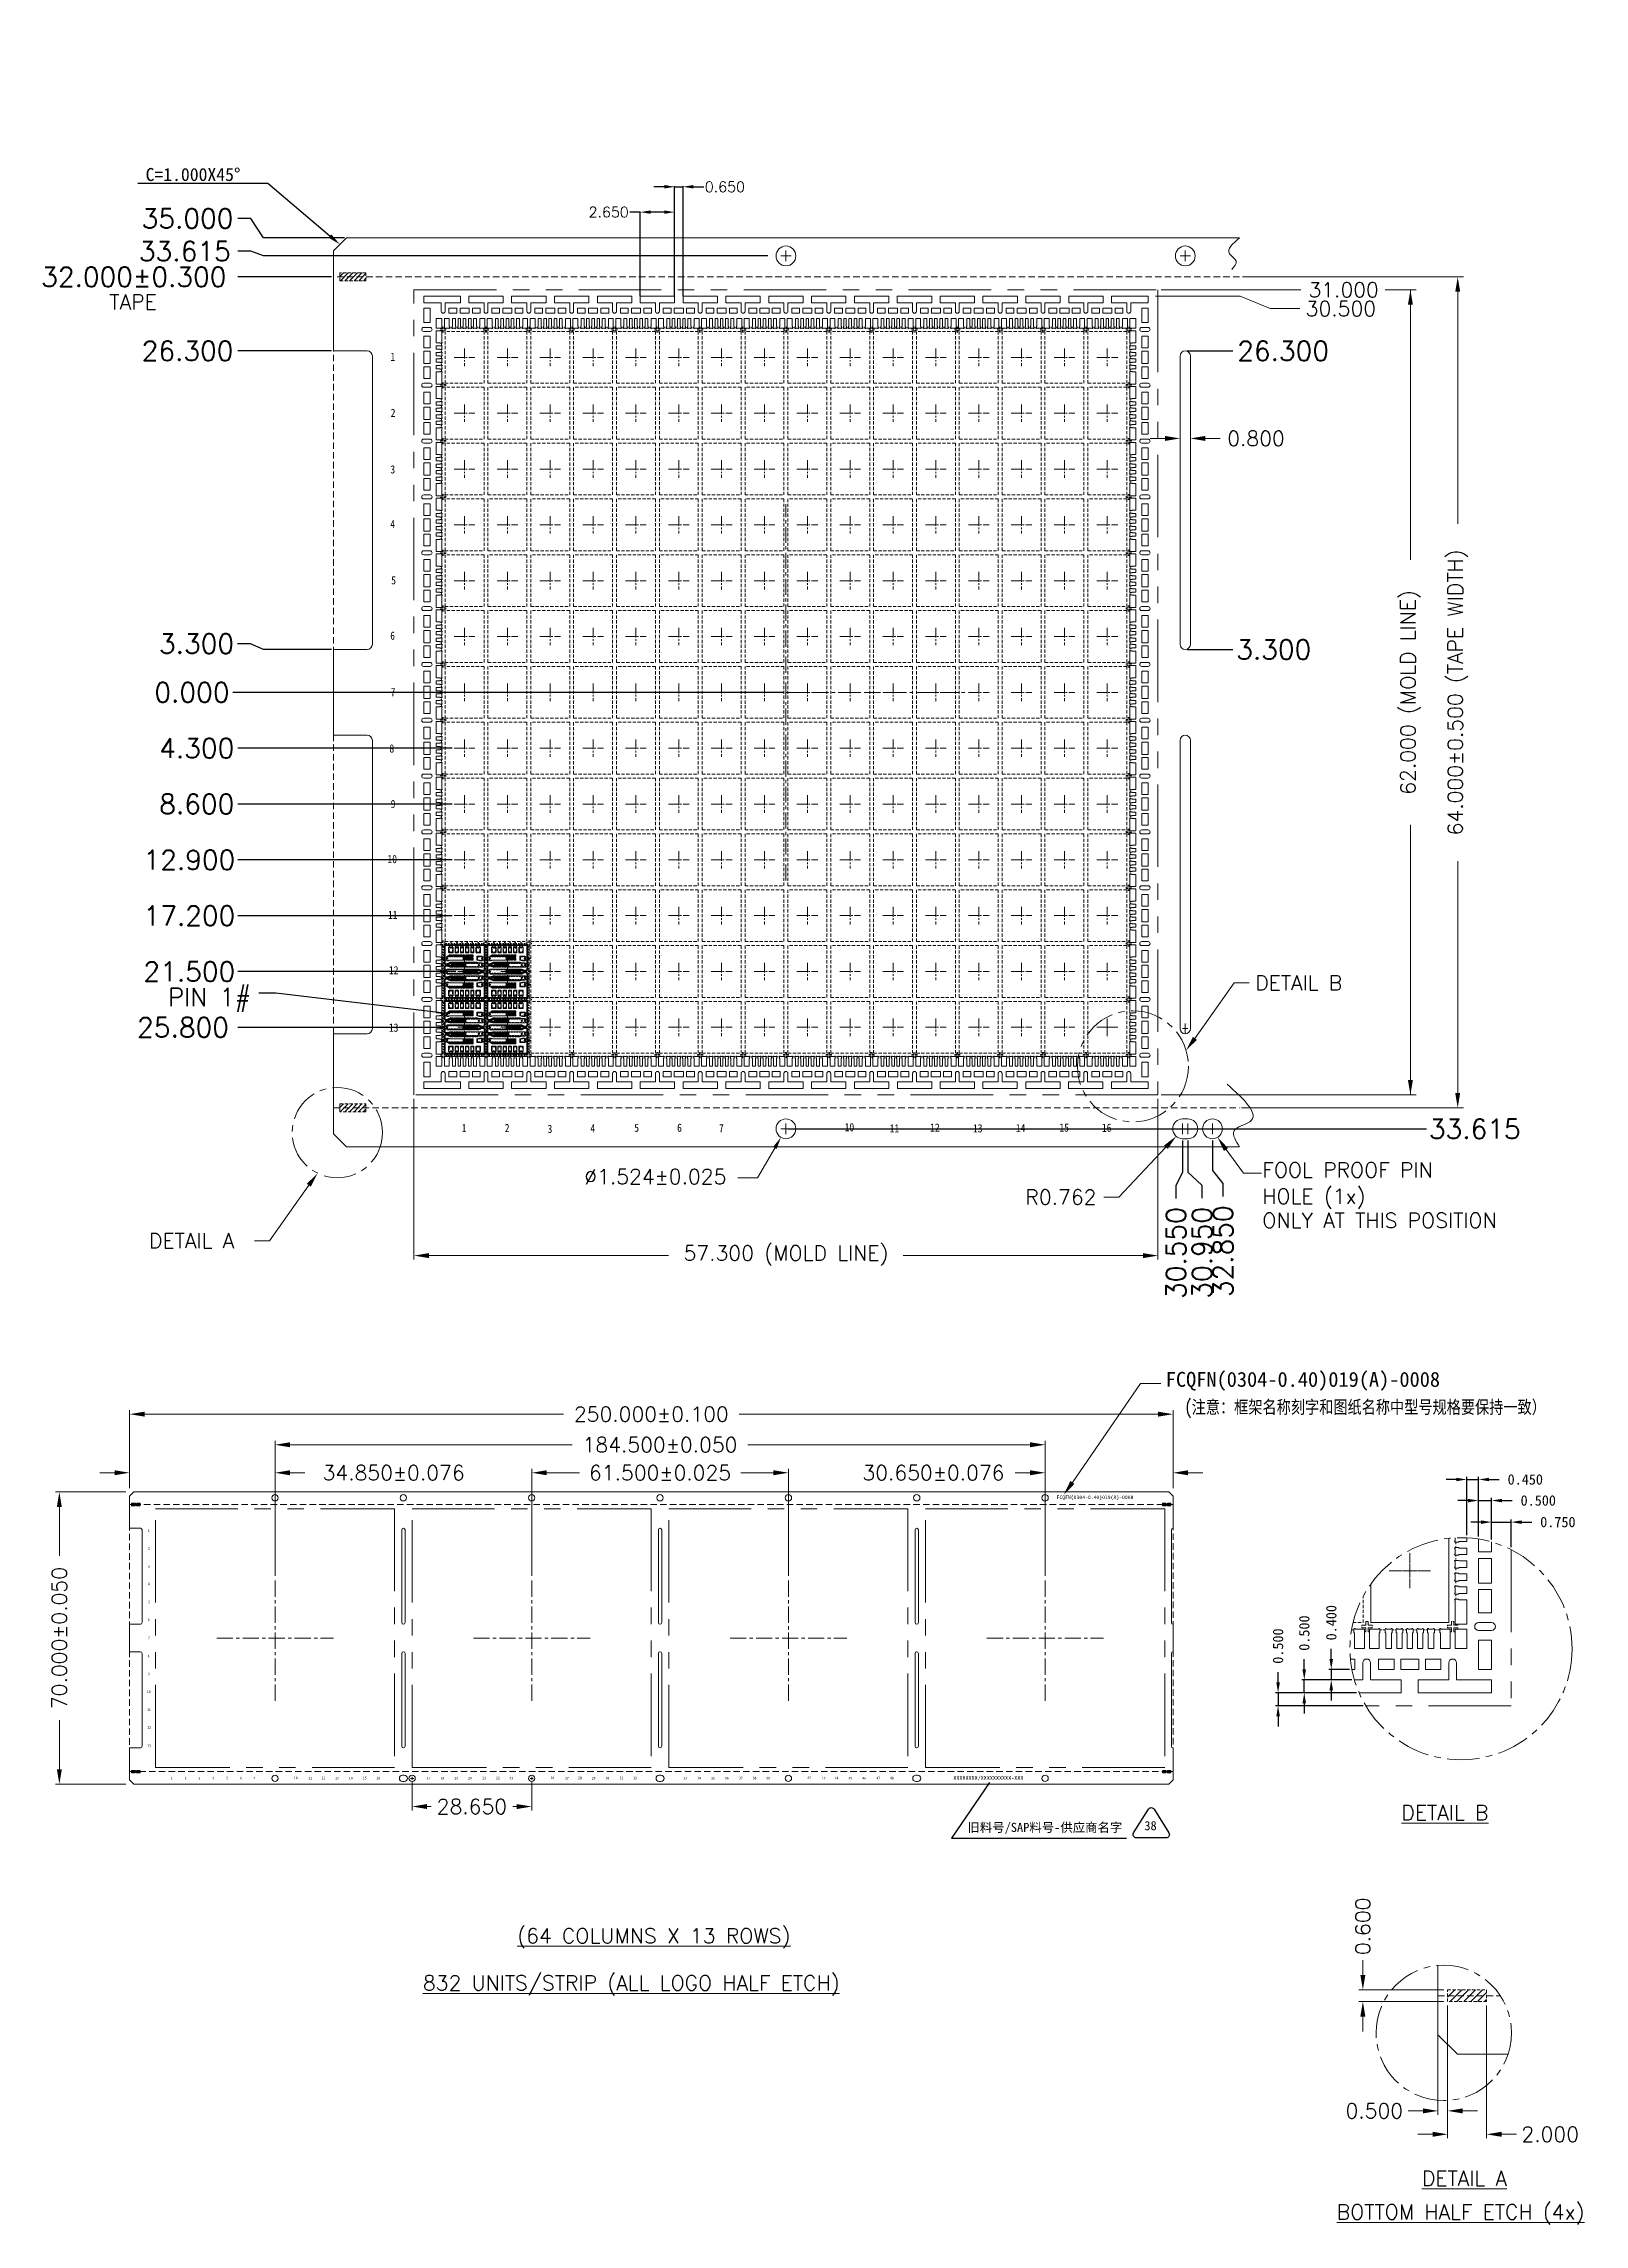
# Model space of a CAD drawing. Extents: x 1532 to 1650, y 120 to 288.
import ezdxf
from ezdxf import colors
from ezdxf.entities.mleader import LeaderData, LeaderLine
from ezdxf.math import Vec2, Vec3

# ---------------------------------------------------------------- set-up
doc = ezdxf.new("R2010")
doc.units = 0
doc.header["$MEASUREMENT"] = 0
for name, pattern in [('CENTER', [2, 1.25, -0.25, 0.25, -0.25]), ('CENTER2', [1.125, 0.75, -0.125, 0.125, -0.125]), ('DASHED', [0.75, 0.5, -0.25]), ('HIDDEN', [0.375, 0.25, -0.125]), ('PHANTOM2', [31.75, 15.875, -3.175, 3.175, -3.175, 3.175, -3.175])]:
    doc.linetypes.add(name, pattern=pattern)
for name, color, linetype in [('1D', 4, 'Continuous'), ('biaozhu', 4, 'Continuous'), ('ETCH', 4, 'Continuous'), ('LFBOTTOM', 4, 'Continuous'), ('LFTOP', 7, 'Continuous'), ('TOP ETCH', 6, 'Continuous'), ('中心线', 1, 'CENTER2'), ('标注', 4, 'Continuous')]:
    doc.layers.add(name, color=color, linetype=linetype)
doc.layers.add('PKG', color=2, linetype='CENTER', lineweight=35)
doc.styles.add('ROMANS', font='SIMPLEX.shx', dxfattribs={"width": 0.8, "height": 1})
doc.styles.add('SIMPLEX', font='SIMPLEX')
doc.styles.add('宋体', font='')
doc.styles.get('宋体').set_extended_font_data('SimSun')
doc.dimstyles.new('2-0', dxfattribs={"dimtxt": 0.08, "dimasz": 0.12, "dimexe": 0.05, "dimexo": 0.025, "dimgap": 0.025, "dimtad": 0, "dimdec": 3, "dimzin": 1, "dimdsep": 46, "dimtxsty": 'SIMPLEX', "dimcen": 0.05, "dimadec": 0, "dimazin": 0, "dimtfac": 1, "dimtdec": 3, "dimtmove": 0, "dimatfit": 3, "dimfxl": 1, "dimarcsym": 0})
doc.dimstyles.new('ISO-25', dxfattribs={"dimtxt": 2.5, "dimasz": 2.5, "dimexe": 1.25, "dimexo": 0.625, "dimtad": 1, "dimtxsty": 'Standard', "dimcen": 2.5, "dimadec": 0, "dimazin": 0, "dimtfac": 1, "dimtmove": 0, "dimatfit": 3, "dimfxl": 1, "dimarcsym": 0})

msp = doc.modelspace()

# ---------------------------------------------------------------- texts
at = {"layer": '1D', "lineweight": 0, "style": '宋体', "width": 0.85}
for s, height, p in [('1', 0.6319, (1558.5543, 263.8231, 0.1641)), ('2', 0.6319, (1558.5685, 259.5095, 0.1641)), ('3', 0.6319, (1558.548, 255.1533, 0.1641)), ('4', 0.6319, (1558.5433, 250.9423, 0.1641)), ('5', 0.6319, (1558.6099, 246.6131, 0.1641)), ('6', 0.6319, (1558.5341, 242.3477, 0.1641)), ('7', 0.6319, (1558.5673, 237.9969, 0.1641)), ('8', 0.6319, (1558.4758, 233.6592, 0.1641)), ('9', 0.6319, (1558.5688, 229.3837, 0.1641)), ('10', 0.63189, (1558.3236, 225.1421, 0.1641)), ('11', 0.63189, (1558.3564, 220.8396, 0.1641)), ('12', 0.63189, (1558.4307, 216.5796, 0.1641)), ('13', 0.63189, (1558.4307, 212.1573, 0.1641)), ('1', 0.6319, (1564.039, 204.4248, 0.1641)), ('2', 0.6319, (1567.3547, 204.4248, 0.1641)), ('3', 0.6319, (1570.6488, 204.3603, 0.1641)), ('4', 0.6319, (1573.9494, 204.4033, 0.1641)), ('5', 0.6319, (1577.3231, 204.4462, 0.1641)), ('6', 0.6319, (1580.6256, 204.4471, 0.1641)), ('7', 0.6319, (1583.8521, 204.4072, 0.1641)), ('10', 0.63189, (1593.5327, 204.4885, 0.1641)), ('11', 0.63189, (1596.9986, 204.4033, 0.1641)), ('12', 0.63189, (1600.114, 204.4589, 0.1641)), ('13', 0.63189, (1603.4135, 204.4033, 0.1641)), ('14', 0.63189, (1606.716, 204.4218, 0.1641)), ('15', 0.63189, (1610.0708, 204.4589, 0.1641)), ('16', 0.63189, (1613.3413, 204.4449, 0.1641)), ('1', 0.2031, (1539.8733, 173.6635, 0.0382)), ('2', 0.2031, (1539.8779, 172.277, 0.0382)), ('4', 0.2031, (1539.8698, 169.5233, 0.0382)), ('3', 0.2031, (1539.8713, 170.8768, 0.0382)), ('5', 0.2031, (1539.8912, 168.1317, 0.0382)), ('6', 0.2031, (1539.8668, 166.7607, 0.0382)), ('7', 0.2031, (1539.8775, 165.3623, 0.0382)), ('8', 0.2031, (1539.8481, 163.968, 0.0382)), ('10', 0.20311, (1539.7992, 161.2303, 0.0382)), ('9', 0.2031, (1539.878, 162.5937, 0.0382)), ('11', 0.20311, (1539.8097, 159.8474, 0.0382)), ('12', 0.20311, (1539.8336, 158.4781, 0.0382)), ('13', 0.20311, (1539.8336, 157.0567, 0.0382)), ('1', 0.2031, (1541.6365, 154.5712, 0.0382)), ('2', 0.2031, (1542.7022, 154.5712, 0.0382)), ('3', 0.2031, (1543.761, 154.5505, 0.0382)), ('4', 0.2031, (1544.8219, 154.5643, 0.0382)), ('5', 0.2031, (1545.9062, 154.5781, 0.0382)), ('6', 0.2031, (1546.9677, 154.5784, 0.0382)), ('7', 0.2031, (1548.0048, 154.5656, 0.0382)), ('10', 0.2031, (1551.1163, 154.5917, 0.0382)), ('11', 0.2031, (1552.2303, 154.5643, 0.0382)), ('12', 0.2031, (1553.2317, 154.5822, 0.0382)), ('13', 0.2031, (1554.2922, 154.5643, 0.0382)), ('14', 0.2031, (1555.3537, 154.5703, 0.0382)), ('15', 0.2031, (1556.432, 154.5822, 0.0382)), ('16', 0.2031, (1557.4832, 154.5777, 0.0382))]:
    msp.add_text(s, height=height, dxfattribs=at).set_placement(p)
at = {"layer": '1D', "color": 6, "lineweight": 0, "style": '宋体', "width": 0.85}
for s, p in [('17', (1561.3522, 154.5712, 0.0382)), ('18', (1562.4179, 154.5712, 0.0382)), ('19', (1563.4767, 154.5505, 0.0382)), ('20', (1564.5376, 154.5643, 0.0382)), ('21', (1565.6219, 154.5781, 0.0382)), ('22', (1566.6834, 154.5784, 0.0382)), ('23', (1567.7205, 154.5656, 0.0382)), ('26', (1570.8842, 154.5917, 0.0382)), ('27', (1571.9982, 154.5643, 0.0382)), ('28', (1572.9995, 154.5822, 0.0382)), ('29', (1574.0601, 154.5643, 0.0382)), ('30', (1575.1216, 154.5703, 0.0382)), ('31', (1576.1998, 154.5822, 0.0382)), ('32', (1577.251, 154.5777, 0.0382)), ('33', (1581.12, 154.5712, 0.0382)), ('34', (1582.1857, 154.5712, 0.0382)), ('35', (1583.2445, 154.5505, 0.0382)), ('36', (1584.3054, 154.5643, 0.0382)), ('37', (1585.3898, 154.5781, 0.0382)), ('38', (1586.4513, 154.5784, 0.0382)), ('39', (1587.4883, 154.5656, 0.0382)), ('42', (1590.652, 154.5917, 0.0382)), ('43', (1591.766, 154.5643, 0.0382)), ('44', (1592.7674, 154.5822, 0.0382)), ('45', (1593.8279, 154.5643, 0.0382)), ('46', (1594.8894, 154.5703, 0.0382)), ('47', (1595.9677, 154.5822, 0.0382)), ('48', (1597.0189, 154.5777, 0.0382))]:
    msp.add_text(s, height=0.2031, dxfattribs=at).set_placement(p)
at = {"layer": '1D', "lineweight": 0, "insert": (1612.8079, 176.2632, -0.0145), "char_height": 0.28, "attachment_point": 5, "style": 'SIMPLEX'}
msp.add_mtext('{\\fSimSun|b0|i0|c134|p2;FCQFN(0304-0.40)019(A)\\C1;-0008}', dxfattribs=at)
at = {"layer": 'biaozhu', "color": 1, "insert": (1604.5962, 154.6535, -0.0145), "char_height": 0.3, "width": 6.948707, "attachment_point": 5, "style": 'SIMPLEX'}
msp.add_mtext('{\\fSimSun|b0|i0|c134|p2;XXXXXXXX/XXXXXXXXXX-XXX}', dxfattribs=at)
at = {"layer": 'biaozhu', "color": 1, "linetype": 'ByBlock', "char_height": 0.7, "attachment_point": 5, "style": '宋体'}
for s, insert, width in [('旧料号/SAP料号-供应商名字', (1608.9491, 150.7926, -0.0173), 16.428571), ('38', (1617.0849, 151.0059, -0.0173), 0.968274)]:
    msp.add_mtext(s, dxfattribs=dict(at, insert=insert, width=width))
at = {"layer": '标注', "lineweight": 0, "style": 'SIMPLEX'}
for s, p in [('DETAIL B', (1625.1444, 215.3479, -0.002)), ('FOOL PROOF PIN', (1625.6985, 200.9346)), ('R0.762', (1607.4489, 198.8439)), ('HOLE (1x)', (1625.6985, 198.9084)), ('ONLY AT THIS POSITION', (1625.6985, 197.049)), ('DETAIL A', (1539.9564, 195.4817, -0.002)), ('%%U(64 COLUMNS X 13 ROWS)', (1568.309, 141.9493, 0.268)), ('%%U832 UNITS/STRIP (ALL LOGO HALF ETCH)', (1561.0503, 138.3253, 0.268))]:
    msp.add_text(s, height=1.15, dxfattribs=at).set_placement(p)
for s, insert, char_height, attachment_point in [('TAPE', (1538.7262, 268.3693, -0.002), 1.15, 5), ('31.000', (1631.9586, 269.2959), 1.15, 5), ('30.500', (1631.7432, 267.8474), 1.15, 5), ('\\A1;0.800', (1625.208, 257.8503), 1.15, 5), ('\\A1;PIN 1#', (1544.617, 214.599), 1.38153, 5), ('%%C1.524±0.025', (1578.9477, 200.999), 1.15, 5), ('57.300 (MOLD LINE)', (1589.008, 194.9139), 1.15, 5), ('{\\fSimSun|b0|i0|c134|p2;FCQFN(0304-0.40)019(A)\\C1;-0008}', (1618.26, 185.9588), 1.15, 1), ('\\A1;250.000±0.100', (1578.6388, 182.7024, 0.0291), 1.15, 5), ('\\A1;184.500±0.050', (1579.3138, 180.3466, 0.0291), 1.15, 5), ('\\A1;34.850±0.076', (1558.7935, 178.19, 0.0291), 1.15, 5), ('\\A1;61.500±0.025', (1579.3138, 178.19, 0.0291), 1.15, 5), ('\\A1;30.650±0.076', (1600.3691, 178.19, 0.0291), 1.15, 5), ('\\A1;28.650', (1564.8254, 152.4826, 0.0291), 1.15, 5), ('{\\LDETAIL B}', (1639.7553, 152.0109, -0.019), 1.15, 5), ('\\A1;0.500', (1634.3161, 129.0427), 1.15, 5), ('\\A1;2.000', (1647.8661, 127.2399), 1.15, 5), ('{\\LDETAIL A}', (1641.2553, 123.8534, -0.019), 1.15, 5), ('{\\LBOTTOM HALF ETCH (4x)}', (1640.9603, 121.068, -0.019), 1.15, 5)]:
    msp.add_mtext(s, dxfattribs=dict(at, insert=insert, char_height=char_height, attachment_point=attachment_point))
at = {"layer": '标注', "lineweight": 0, "char_height": 1.15, "attachment_point": 5, "rotation": 90, "style": 'SIMPLEX'}
for s, insert in [('\\A1;64.000±0.500 (TAPE WIDTH)', (1640.7427, 238.2959)), ('62.000 (MOLD LINE)', (1637.1008, 238.2959)), ('\\A1;70.000±0.050', (1533.0522, 165.4583, 0.0291)), ('\\A1;0.600', (1633.4375, 143.2558))]:
    msp.add_mtext(s, dxfattribs=dict(at, insert=insert))
at = {"layer": '标注', "color": 1, "lineweight": 0, "insert": (1619.7725, 185.4176, 0.1116), "char_height": 1, "attachment_point": 1, "style": 'ROMANS'}
msp.add_mtext('^J({\\f宋体|b0|i0|c134|p2;注意：框架名称刻字和图纸名称中型号规格要保持一致）}', dxfattribs=at)

# ---------------------------------------------------------------- blocks, each defined once
blk = doc.blocks.new('*D1')
at = {"layer": 'Defpoints', "color": 0, "transparency": 16777216}
for p in [(1032.28, -518.04), (1074.87, -518.04), (1074.87, -518.04)]:
    blk.add_point(p, dxfattribs=at)
at = {"layer": '标注', "color": 0, "lineweight": -2, "transparency": 16777216}
for p, q in [((1033.28, -518.04), (1032.28, -518.04)), ((1034.28, -518.04), (1033.28, -518.04)), ((1074.72, -518.04), (1034.28, -518.04))]:
    blk.add_line(p, q, dxfattribs=at)
at = {"layer": '标注', "color": 0, "lineweight": 0, "transparency": 16777216, "insert": (1029.13, -518.04), "char_height": 1.5, "attachment_point": 5, "style": 'SIMPLEX'}
blk.add_mtext('0.000', dxfattribs=at)
blk = doc.blocks.new('*D2')
at = {"layer": 'Defpoints', "color": 0, "transparency": 16777216}
for p in [(1032.65, -491.74), (1040.02, -491.74), (1074.87, -518.04)]:
    blk.add_point(p, dxfattribs=at)
at = {"layer": '标注', "color": 0, "lineweight": -2, "transparency": 16777216}
for p, q in [((1033.65, -491.74), (1032.65, -491.74)), ((1034.65, -491.74), (1033.65, -491.74)), ((1039.87, -491.74), (1034.65, -491.74))]:
    blk.add_line(p, q, dxfattribs=at)
at = {"layer": '标注', "color": 0, "lineweight": 0, "transparency": 16777216, "insert": (1028.79, -491.74), "char_height": 1.5, "attachment_point": 5, "style": 'SIMPLEX'}
blk.add_mtext('26.300', dxfattribs=at)
blk = doc.blocks.new('*D4')
at = {"layer": 'Defpoints', "color": 0, "transparency": 16777216}
for p in [(1032.65, -486.04), (1040.02, -486.04), (1074.87, -518.04)]:
    blk.add_point(p, dxfattribs=at)
at = {"layer": '标注', "color": 0, "lineweight": -2, "transparency": 16777216}
for p, q in [((1033.65, -486.04), (1032.65, -486.04)), ((1034.65, -486.04), (1033.65, -486.04)), ((1039.87, -486.04), (1034.65, -486.04))]:
    blk.add_line(p, q, dxfattribs=at)
at = {"layer": '标注', "color": 0, "lineweight": 0, "transparency": 16777216, "insert": (1024.65, -486.04), "char_height": 1.5, "attachment_point": 5, "style": 'SIMPLEX'}
blk.add_mtext('32.000%%P0.300', dxfattribs=at)
blk = doc.blocks.new('*D5')
at = {"layer": 'Defpoints', "color": 0, "transparency": 16777216}
for p in [(1032.65, -484.06), (1074.47, -484.42), (1074.87, -518.04)]:
    blk.add_point(p, dxfattribs=at)
at = {"layer": '标注', "color": 0, "lineweight": -2, "transparency": 16777216}
for p, q in [((1033.65, -484.06), (1032.65, -484.06)), ((1034.65, -484.42), (1033.65, -484.06)), ((1073.47, -484.42), (1034.65, -484.42))]:
    blk.add_line(p, q, dxfattribs=at)
at = {"layer": '标注', "color": 0, "lineweight": 0, "transparency": 16777216, "insert": (1028.58, -484.06), "char_height": 1.5, "attachment_point": 5, "style": 'SIMPLEX'}
blk.add_mtext('33.615', dxfattribs=at)
blk = doc.blocks.new('*D6')
at = {"layer": 'Defpoints', "color": 0, "transparency": 16777216}
for p in [(1105.62, -514.74), (1109.29, -514.74), (1074.87, -518.04)]:
    blk.add_point(p, dxfattribs=at)
at = {"layer": '标注', "color": 0, "lineweight": -2, "transparency": 16777216}
blk.add_line((1105.77, -514.74), (1109.29, -514.74), dxfattribs=at)
at = {"layer": '标注', "color": 0, "lineweight": 0, "transparency": 16777216, "insert": (1112.44, -514.74), "char_height": 1.5, "attachment_point": 5, "style": 'SIMPLEX'}
blk.add_mtext('3.300', dxfattribs=at)
blk = doc.blocks.new('*D15')
at = {"layer": 'Defpoints', "color": 0, "transparency": 16777216}
for p in [(1074.87, -518.04), (1032.65, -522.34), (1049.32, -522.34)]:
    blk.add_point(p, dxfattribs=at)
at = {"layer": '标注', "color": 0, "lineweight": -2, "transparency": 16777216}
for p, q in [((1033.65, -522.34), (1032.65, -522.34)), ((1034.65, -522.34), (1033.65, -522.34)), ((1049.17, -522.34), (1034.65, -522.34))]:
    blk.add_line(p, q, dxfattribs=at)
at = {"layer": '标注', "color": 0, "lineweight": 0, "transparency": 16777216, "insert": (1029.5, -522.34), "char_height": 1.5, "attachment_point": 5, "style": 'SIMPLEX'}
blk.add_mtext('4.300', dxfattribs=at)
blk = doc.blocks.new('*D16')
at = {"layer": 'Defpoints', "color": 0, "transparency": 16777216}
for p in [(1074.87, -518.04), (1032.65, -526.64), (1049.32, -526.64)]:
    blk.add_point(p, dxfattribs=at)
at = {"layer": '标注', "color": 0, "lineweight": -2, "transparency": 16777216}
for p, q in [((1033.65, -526.64), (1032.65, -526.64)), ((1034.65, -526.64), (1033.65, -526.64)), ((1049.17, -526.64), (1034.65, -526.64))]:
    blk.add_line(p, q, dxfattribs=at)
at = {"layer": '标注', "color": 0, "lineweight": 0, "transparency": 16777216, "insert": (1029.5, -526.64), "char_height": 1.5, "attachment_point": 5, "style": 'SIMPLEX'}
blk.add_mtext('8.600', dxfattribs=at)
blk = doc.blocks.new('*D17')
at = {"layer": 'Defpoints', "color": 0, "transparency": 16777216}
for p in [(1074.87, -518.04), (1032.65, -530.94), (1049.32, -530.94)]:
    blk.add_point(p, dxfattribs=at)
at = {"layer": '标注', "color": 0, "lineweight": -2, "transparency": 16777216}
for p, q in [((1033.65, -530.94), (1032.65, -530.94)), ((1034.65, -530.94), (1033.65, -530.94)), ((1049.17, -530.94), (1034.65, -530.94))]:
    blk.add_line(p, q, dxfattribs=at)
at = {"layer": '标注', "color": 0, "lineweight": 0, "transparency": 16777216, "insert": (1028.93, -530.94), "char_height": 1.5, "attachment_point": 5, "style": 'SIMPLEX'}
blk.add_mtext('12.900', dxfattribs=at)
blk = doc.blocks.new('*D18')
at = {"layer": 'Defpoints', "color": 0, "transparency": 16777216}
for p in [(1074.87, -518.04), (1032.65, -535.24), (1049.32, -535.24)]:
    blk.add_point(p, dxfattribs=at)
at = {"layer": '标注', "color": 0, "lineweight": -2, "transparency": 16777216}
for p, q in [((1033.65, -535.24), (1032.65, -535.24)), ((1034.65, -535.24), (1033.65, -535.24)), ((1049.17, -535.24), (1034.65, -535.24))]:
    blk.add_line(p, q, dxfattribs=at)
at = {"layer": '标注', "color": 0, "lineweight": 0, "transparency": 16777216, "insert": (1028.93, -535.24), "char_height": 1.5, "attachment_point": 5, "style": 'SIMPLEX'}
blk.add_mtext('17.200', dxfattribs=at)
blk = doc.blocks.new('*D19')
at = {"layer": 'Defpoints', "color": 0, "transparency": 16777216}
for p in [(1074.87, -518.04), (1032.65, -539.54), (1049.6, -539.54)]:
    blk.add_point(p, dxfattribs=at)
at = {"layer": '标注', "color": 0, "lineweight": -2, "transparency": 16777216}
for p, q in [((1033.65, -539.54), (1032.65, -539.54)), ((1034.65, -539.54), (1033.65, -539.54)), ((1049.45, -539.54), (1034.65, -539.54))]:
    blk.add_line(p, q, dxfattribs=at)
at = {"layer": '标注', "color": 0, "lineweight": 0, "transparency": 16777216, "insert": (1028.93, -539.54), "char_height": 1.5, "attachment_point": 5, "style": 'SIMPLEX'}
blk.add_mtext('21.500', dxfattribs=at)
blk = doc.blocks.new('*D20')
at = {"layer": 'Defpoints', "color": 0, "transparency": 16777216}
for p in [(1074.87, -518.04), (1032.65, -543.84), (1049.6, -543.84)]:
    blk.add_point(p, dxfattribs=at)
at = {"layer": '标注', "color": 0, "lineweight": -2, "transparency": 16777216}
for p, q in [((1033.65, -543.84), (1032.65, -543.84)), ((1034.65, -543.84), (1033.65, -543.84)), ((1048.6, -543.84), (1034.65, -543.84))]:
    blk.add_line(p, q, dxfattribs=at)
at = {"layer": '标注', "color": 0, "lineweight": 0, "transparency": 16777216, "insert": (1028.44, -543.84), "char_height": 1.5, "attachment_point": 5, "style": 'SIMPLEX'}
blk.add_mtext('25.800', dxfattribs=at)
blk = doc.blocks.new('*D21')
at = {"layer": 'Defpoints', "color": 0, "transparency": 16777216}
for p in [(1032.65, -481.54), (1041.02, -483.04), (1074.87, -518.04)]:
    blk.add_point(p, dxfattribs=at)
at = {"layer": '标注', "color": 0, "lineweight": -2, "transparency": 16777216}
for p, q in [((1033.65, -481.54), (1032.65, -481.54)), ((1034.65, -483.04), (1033.65, -481.54)), ((1040.87, -483.04), (1034.65, -483.04))]:
    blk.add_line(p, q, dxfattribs=at)
at = {"layer": '标注', "color": 0, "lineweight": 0, "transparency": 16777216, "insert": (1028.79, -481.54), "char_height": 1.5, "attachment_point": 5, "style": 'SIMPLEX'}
blk.add_mtext('35.000', dxfattribs=at)
blk = doc.blocks.new('*D22')
at = {"layer": 'Defpoints', "color": 0, "transparency": 16777216}
for p in [(1074.87, -518.04), (1107.72, -552.05), (1108.53, -556.87)]:
    blk.add_point(p, dxfattribs=at)
at = {"layer": '标注', "color": 0, "lineweight": -2, "transparency": 16777216}
for p, q in [((1107.72, -552.55), (1107.72, -554.87)), ((1107.72, -554.87), (1108.53, -555.87)), ((1108.53, -555.87), (1108.53, -556.87))]:
    blk.add_line(p, q, dxfattribs=at)
at = {"layer": '标注', "color": 0, "lineweight": 0, "transparency": 16777216, "insert": (1108.53, -561.08), "char_height": 1.5, "attachment_point": 5, "rotation": 90, "style": 'SIMPLEX'}
blk.add_mtext('32.850', dxfattribs=at)
blk = doc.blocks.new('*D23')
at = {"layer": 'Defpoints', "color": 0, "transparency": 16777216}
for p in [(1074.87, -518.04), (1105.82, -552.05), (1106.91, -556.98)]:
    blk.add_point(p, dxfattribs=at)
at = {"layer": '标注', "color": 0, "lineweight": -2, "transparency": 16777216}
for p, q in [((1105.82, -552.55), (1105.82, -554.98)), ((1105.82, -554.98), (1106.91, -555.98)), ((1106.91, -555.98), (1106.91, -556.98))]:
    blk.add_line(p, q, dxfattribs=at)
at = {"layer": '标注', "color": 0, "lineweight": 0, "transparency": 16777216, "insert": (1106.91, -561.2), "char_height": 1.5, "attachment_point": 5, "rotation": 90, "style": 'SIMPLEX'}
blk.add_mtext('30.950', dxfattribs=at)
blk = doc.blocks.new('*D24')
at = {"layer": 'Defpoints', "color": 0, "transparency": 16777216}
for p in [(1074.87, -518.04), (1105.42, -552.05), (1104.91, -557.01)]:
    blk.add_point(p, dxfattribs=at)
at = {"layer": '标注', "color": 0, "lineweight": -2, "transparency": 16777216}
for p, q in [((1105.42, -552.55), (1105.42, -555.01)), ((1105.42, -555.01), (1104.91, -556.01)), ((1104.91, -556.01), (1104.91, -557.01))]:
    blk.add_line(p, q, dxfattribs=at)
at = {"layer": '标注', "color": 0, "lineweight": 0, "transparency": 16777216, "insert": (1104.91, -561.22), "char_height": 1.5, "attachment_point": 5, "rotation": 90, "style": 'SIMPLEX'}
blk.add_mtext('30.550', dxfattribs=at)
blk = doc.blocks.new('*D25')
at = {"layer": 'Defpoints', "color": 0, "transparency": 16777216}
for p in [(1105.62, -491.74), (1109.29, -491.74), (1074.87, -518.04)]:
    blk.add_point(p, dxfattribs=at)
at = {"layer": '标注', "color": 0, "lineweight": -2, "transparency": 16777216}
blk.add_line((1105.77, -491.74), (1109.29, -491.74), dxfattribs=at)
at = {"layer": '标注', "color": 0, "lineweight": 0, "transparency": 16777216, "insert": (1113.16, -491.74), "char_height": 1.5, "attachment_point": 5, "style": 'SIMPLEX'}
blk.add_mtext('26.300', dxfattribs=at)
blk = doc.blocks.new('*D26')
at = {"layer": 'Defpoints', "color": 0, "transparency": 16777216}
for p in [(1130.72, -581.94), (1129.21, -583.47), (1130.72, -584.06)]:
    blk.add_point(p, dxfattribs=at)
at = {"layer": '标注', "color": 0, "lineweight": -2, "transparency": 16777216}
for p, q in [((1128.41, -581.94), (1127.61, -581.94)), ((1129.21, -583.27), (1129.21, -581.74)), ((1129.21, -581.94), (1130.72, -581.94)), ((1130.72, -583.86), (1130.72, -581.74)), ((1131.52, -581.94), (1132.32, -581.94))]:
    blk.add_line(p, q, dxfattribs=at)
at = {"layer": '标注', "color": 0, "transparency": 16777216}
for points in [[(1128.41, -582.08), (1128.41, -581.81), (1129.21, -581.94)], [(1131.52, -581.81), (1131.52, -582.08), (1130.72, -581.94)]]:
    blk.add_solid(points, dxfattribs=at)
at = {"layer": '标注', "color": 0, "lineweight": 0, "transparency": 16777216, "insert": (1134.32, -581.94), "char_height": 0.8, "attachment_point": 5, "style": '宋体'}
blk.add_mtext('0.750', dxfattribs=at)
blk = doc.blocks.new('*D27')
at = {"layer": 'Defpoints', "color": 0, "transparency": 16777216}
for p in [(1129.21, -580.28), (1128.21, -583.25), (1129.21, -583.47)]:
    blk.add_point(p, dxfattribs=at)
at = {"layer": '标注', "color": 0, "lineweight": -2, "transparency": 16777216}
for p, q in [((1127.41, -580.28), (1126.61, -580.28)), ((1128.21, -583.05), (1128.21, -580.08)), ((1128.21, -580.28), (1129.21, -580.28)), ((1129.21, -583.27), (1129.21, -580.08)), ((1130.01, -580.28), (1130.81, -580.28))]:
    blk.add_line(p, q, dxfattribs=at)
at = {"layer": '标注', "color": 0, "transparency": 16777216}
for points in [[(1127.41, -580.42), (1127.41, -580.15), (1128.21, -580.28)], [(1130.01, -580.15), (1130.01, -580.42), (1129.21, -580.28)]]:
    blk.add_solid(points, dxfattribs=at)
at = {"layer": '标注', "color": 0, "lineweight": 0, "transparency": 16777216, "insert": (1132.81, -580.28), "char_height": 0.8, "attachment_point": 5, "style": '宋体'}
blk.add_mtext('0.500', dxfattribs=at)
blk = doc.blocks.new('*D28')
at = {"layer": 'Defpoints', "color": 0, "transparency": 16777216}
for p in [(1128.21, -578.66), (1127.31, -583.15), (1128.21, -583.25)]:
    blk.add_point(p, dxfattribs=at)
at = {"layer": '标注', "color": 0, "lineweight": -2, "transparency": 16777216}
for p, q in [((1126.51, -578.66), (1125.71, -578.66)), ((1127.31, -582.95), (1127.31, -578.46)), ((1127.31, -578.66), (1128.21, -578.66)), ((1128.21, -583.05), (1128.21, -578.46)), ((1129.01, -578.66), (1129.81, -578.66))]:
    blk.add_line(p, q, dxfattribs=at)
at = {"layer": '标注', "color": 0, "transparency": 16777216}
for points in [[(1126.51, -578.79), (1126.51, -578.53), (1127.31, -578.66)], [(1129.01, -578.53), (1129.01, -578.79), (1128.21, -578.66)]]:
    blk.add_solid(points, dxfattribs=at)
at = {"layer": '标注', "color": 0, "lineweight": 0, "transparency": 16777216, "insert": (1131.81, -578.66), "char_height": 0.8, "attachment_point": 5, "style": '宋体'}
blk.add_mtext('0.450', dxfattribs=at)
blk = doc.blocks.new('*D29')
at = {"layer": 'Defpoints', "color": 0, "transparency": 16777216}
for p in [(1112.77, -596.09), (1119.01, -595.09), (1119.52, -596.09)]:
    blk.add_point(p, dxfattribs=at)
at = {"layer": '标注', "color": 0, "lineweight": -2, "transparency": 16777216}
for p, q in [((1112.77, -594.29), (1112.77, -593.49)), ((1118.81, -595.09), (1112.57, -595.09)), ((1119.32, -596.09), (1112.57, -596.09)), ((1112.77, -595.09), (1112.77, -596.09)), ((1112.77, -596.89), (1112.77, -597.69))]:
    blk.add_line(p, q, dxfattribs=at)
at = {"layer": '标注', "color": 0, "transparency": 16777216}
for points in [[(1112.64, -594.29), (1112.91, -594.29), (1112.77, -595.09)], [(1112.91, -596.89), (1112.64, -596.89), (1112.77, -596.09)]]:
    blk.add_solid(points, dxfattribs=at)
at = {"layer": '标注', "color": 0, "lineweight": 0, "transparency": 16777216, "insert": (1112.77, -591.49), "char_height": 0.8, "attachment_point": 5, "rotation": 90, "style": '宋体'}
blk.add_mtext('0.500', dxfattribs=at)
blk = doc.blocks.new('*D30')
at = {"layer": 'Defpoints', "color": 0, "transparency": 16777216}
for p in [(1114.79, -594.09), (1118.65, -594.09), (1119.01, -595.09)]:
    blk.add_point(p, dxfattribs=at)
at = {"layer": '标注', "color": 0, "lineweight": -2, "transparency": 16777216}
for p, q in [((1114.79, -593.29), (1114.79, -592.49)), ((1118.45, -594.09), (1114.59, -594.09)), ((1114.79, -595.09), (1114.79, -594.09)), ((1118.81, -595.09), (1114.59, -595.09)), ((1114.79, -595.89), (1114.79, -596.69))]:
    blk.add_line(p, q, dxfattribs=at)
at = {"layer": '标注', "color": 0, "transparency": 16777216}
for points in [[(1114.65, -593.29), (1114.92, -593.29), (1114.79, -594.09)], [(1114.92, -595.89), (1114.65, -595.89), (1114.79, -595.09)]]:
    blk.add_solid(points, dxfattribs=at)
at = {"layer": '标注', "color": 0, "lineweight": 0, "transparency": 16777216, "insert": (1114.79, -590.49), "char_height": 0.8, "attachment_point": 5, "rotation": 90, "style": '宋体'}
blk.add_mtext('0.500', dxfattribs=at)
blk = doc.blocks.new('*D31')
at = {"layer": 'Defpoints', "color": 0, "transparency": 16777216}
for p in [(1116.87, -594.09), (1118.47, -593.29), (1118.65, -594.09)]:
    blk.add_point(p, dxfattribs=at)
at = {"layer": '标注', "color": 0, "lineweight": -2, "transparency": 16777216}
for p, q in [((1116.87, -592.49), (1116.87, -591.69)), ((1118.27, -593.29), (1116.67, -593.29)), ((1118.45, -594.09), (1116.67, -594.09)), ((1116.87, -593.29), (1116.87, -594.09)), ((1116.87, -594.89), (1116.87, -595.69))]:
    blk.add_line(p, q, dxfattribs=at)
at = {"layer": '标注', "color": 0, "transparency": 16777216}
for points in [[(1116.73, -592.49), (1117, -592.49), (1116.87, -593.29)], [(1117, -594.89), (1116.73, -594.89), (1116.87, -594.09)]]:
    blk.add_solid(points, dxfattribs=at)
at = {"layer": '标注', "color": 0, "lineweight": 0, "transparency": 16777216, "insert": (1116.87, -589.69), "char_height": 0.8, "attachment_point": 5, "rotation": 90, "style": '宋体'}
blk.add_mtext('0.400', dxfattribs=at)
blk = doc.blocks.new('*D32')
at = {"layer": 'Defpoints', "color": 0, "transparency": 16777216}
for p in [(1032.63, -514.29), (1040.02, -514.74), (1074.87, -518.04)]:
    blk.add_point(p, dxfattribs=at)
at = {"layer": '标注', "color": 0, "lineweight": -2, "transparency": 16777216}
for p, q in [((1033.63, -514.29), (1032.63, -514.29)), ((1034.63, -514.74), (1033.63, -514.29)), ((1039.87, -514.74), (1034.63, -514.74))]:
    blk.add_line(p, q, dxfattribs=at)
at = {"layer": '标注', "color": 0, "lineweight": 0, "transparency": 16777216, "insert": (1029.48, -514.29), "char_height": 1.5, "attachment_point": 5, "style": 'SIMPLEX'}
blk.add_mtext('3.300', dxfattribs=at)
blk = doc.blocks.new('*D33')
at = {"layer": 'Defpoints', "color": 0, "transparency": 16777216}
for p in [(1074.87, -518.04), (1074.87, -551.65), (1124.2, -551.66)]:
    blk.add_point(p, dxfattribs=at)
at = {"layer": '标注', "color": 0, "lineweight": -2, "transparency": 16777216}
for p, q in [((1075.02, -551.65), (1122.2, -551.65)), ((1122.2, -551.65), (1123.2, -551.66)), ((1123.2, -551.66), (1124.2, -551.66))]:
    blk.add_line(p, q, dxfattribs=at)
at = {"layer": '标注', "color": 0, "lineweight": 0, "transparency": 16777216, "insert": (1127.92, -551.66), "char_height": 1.5, "attachment_point": 5, "style": 'SIMPLEX'}
blk.add_mtext('33.615', dxfattribs=at)
blk = doc.blocks.new('*D35')
at = {"layer": 'Defpoints', "color": 0, "transparency": 16777216}
for p in [(1066.95, -479.1), (1066.3, -487.54), (1066.95, -487.54)]:
    blk.add_point(p, dxfattribs=at)
at = {"layer": '标注', "color": 0, "linetype": 'Continuous', "lineweight": -2, "transparency": 16777216}
for p, q in [((1065.5, -479.1), (1064.7, -479.1)), ((1066.3, -487.51), (1066.3, -479.05)), ((1066.3, -479.1), (1066.95, -479.1)), ((1066.95, -487.51), (1066.95, -479.05)), ((1067.75, -479.1), (1068.55, -479.1))]:
    blk.add_line(p, q, dxfattribs=at)
at = {"layer": '标注', "color": 0, "transparency": 16777216}
for points in [[(1065.5, -479.23), (1065.5, -478.96), (1066.3, -479.1)], [(1067.75, -478.96), (1067.75, -479.23), (1066.95, -479.1)]]:
    blk.add_solid(points, dxfattribs=at)
at = {"layer": '标注', "color": 0, "lineweight": 0, "transparency": 16777216, "insert": (1070.17, -479.1), "char_height": 0.8, "attachment_point": 5, "style": 'SIMPLEX'}
blk.add_mtext('0.650', dxfattribs=at)
blk = doc.blocks.new('*D36')
at = {"layer": 'Defpoints', "color": 0, "transparency": 16777216}
for p in [(1063.65, -481.05), (1063.65, -487.54), (1066.3, -487.54)]:
    blk.add_point(p, dxfattribs=at)
at = {"layer": '标注', "color": 0, "linetype": 'Continuous', "lineweight": -2, "transparency": 16777216}
for p, q in [((1063.65, -481.05), (1062.85, -481.05)), ((1063.65, -487.51), (1063.65, -481)), ((1065.5, -481.05), (1064.45, -481.05)), ((1066.3, -487.51), (1066.3, -481))]:
    blk.add_line(p, q, dxfattribs=at)
at = {"layer": '标注', "color": 0, "transparency": 16777216}
for points in [[(1064.45, -480.92), (1064.45, -481.18), (1063.65, -481.05)], [(1065.5, -481.18), (1065.5, -480.92), (1066.3, -481.05)]]:
    blk.add_solid(points, dxfattribs=at)
at = {"layer": '标注', "color": 0, "lineweight": 0, "transparency": 16777216, "insert": (1061.22, -481.05), "char_height": 0.8, "attachment_point": 5, "style": 'SIMPLEX'}
blk.add_mtext('2.650', dxfattribs=at)

# ---------------------------------------------------------------- dimensions: what is measured, and where the dimension line sits
at = {"layer": '标注', "lineweight": 0}
for base, p2, picture, middle in [((1581.083, 277.2351), (1581.083, 268.7959), '*D35', (1584.308, 277.2351)), ((1577.783, 275.2822), (1577.783, 268.7959), '*D36', (1575.358, 275.2822))]:
    dim = msp.add_linear_dim(base=base, p1=(1580.433, 268.7959), p2=p2, dimstyle='2-0', override={"dimtxt": 0.8, "dimasz": 0.8, "dimfxl": 0.0072, "dimarcsym": 2}, dxfattribs=at)
    dim.commit()
    dim.dimension.update_dxf_attribs({"geometry": picture, "text_midpoint": middle, "insert": (514.1363, 756.3311)})
for feature_location, offset, dtype, origin, override, picture, middle, set_off in [((1555.158, 273.2959), (-8.3675, 1.4991), 0, (1589.008, 238.2959), {"dimtxt": 1.5, "dimasz": 0.5, "dimexo": 0.15, "dimgap": 0.15}, '*D21', (1542.9262, 274.795), (514.1363, 756.3311)), ((1588.6061, 271.9109), (-41.8156, 0.3599), 0, (1589.008, 238.2959), {"dimtxt": 1.5, "dimasz": 0.5, "dimexo": 1, "dimgap": 0.5}, '*D5', (1542.7191, 272.2708), (514.1363, 756.3311)), ((1554.158, 264.5959), (-7.3675, 0.0002), 0, (1589.008, 238.2959), {"dimtxt": 1.5, "dimasz": 0.5, "dimexo": 0.15, "dimgap": 0.15}, '*D2', (1542.9262, 264.5961), (514.1363, 756.3311)), ((1619.758, 264.5959), (3.6725, 0), 0, (1589.008, 238.2959), {"dimtxt": 1.5, "dimasz": 0.5, "dimexo": 0.15, "dimgap": 0.15}, '*D25', (1627.2947, 264.5959), (514.1363, 756.3311)), ((1554.158, 241.5959), (-7.3925, 0.442), 0, (1589.008, 238.2959), {"dimtxt": 1.5, "dimasz": 0.5, "dimexo": 0.15, "dimgap": 0.15}, '*D32', (1543.6155, 242.0379), (514.1363, 756.3311)), ((1619.758, 241.5959), (3.6725, 0), 0, (1589.008, 238.2959), {"dimtxt": 1.5, "dimasz": 0.5, "dimexo": 0.15, "dimgap": 0.15}, '*D6', (1626.5805, 241.5959), (514.1363, 756.3311)), ((1589.0079964001, 238.2958743278), (-42.5924831535, -0.0079851183), 0, (1589.0079964001, 238.2958743278), {"dimtxt": 1.5, "dimasz": 0.5, "dimexo": 0.15, "dimgap": 0.15}, '*D1', (1543.2655132467, 238.2878892095), (514.1363402097, 756.3311451927)), ((1563.7387, 212.4959), (-16.9481, 0.0002), 0, (1589.008, 238.2959), {"dimtxt": 1.5, "dimasz": 0.5, "dimexo": 1, "dimgap": 0.5}, '*D20', (1542.5762, 212.4961), (514.1363, 756.3311)), ((1563.7387, 216.7959), (-16.9481, 0.0002), 0, (1589.008, 238.2959), {"dimtxt": 1.5, "dimasz": 0.5, "dimexo": 0.15, "dimgap": 0.15}, '*D19', (1543.0691, 216.7961), (514.1363, 756.3311)), ((1563.4596, 225.3959), (-16.6691, 0.0002), 0, (1589.008, 238.2959), {"dimtxt": 1.5, "dimasz": 0.5, "dimexo": 0.15, "dimgap": 0.15}, '*D17', (1543.0691, 225.3961), (514.1363, 756.3311)), ((1563.4596, 221.0959), (-16.6691, 0.0002), 0, (1589.008, 238.2959), {"dimtxt": 1.5, "dimasz": 0.5, "dimexo": 0.15, "dimgap": 0.15}, '*D18', (1543.0691, 221.0961), (514.1363, 756.3311)), ((1563.4596, 233.9959), (-16.6691, 0.0002), 0, (1589.008, 238.2959), {"dimtxt": 1.5, "dimasz": 0.5, "dimexo": 0.15, "dimgap": 0.15}, '*D15', (1543.6405, 233.9961), (514.1363, 756.3311)), ((1563.4596, 229.6959), (-16.6691, 0.0002), 0, (1589.008, 238.2959), {"dimtxt": 1.5, "dimasz": 0.5, "dimexo": 0.15, "dimgap": 0.15}, '*D16', (1543.6405, 229.6961), (514.1363, 756.3311)), ((1621.858, 204.2789), (0.8127, -4.8169), 1, (1589.008, 238.2959), {"dimtxt": 1.5, "dimasz": 0.5, "dimexo": 0.5, "dimgap": 0.5}, '*D22', (1622.6707, 195.2478), (514.1363, 756.3311)), ((1619.958, 204.2789), (1.0857, -4.93), 1, (1589.008, 238.2959), {"dimtxt": 1.5, "dimasz": 0.5, "dimexo": 0.5, "dimgap": 0.5}, '*D23', (1621.0437, 195.1346), (514.1363, 756.3311)), ((1619.558, 204.2789), (-0.509, -4.9556), 1, (1589.008, 238.2959), {"dimtxt": 1.5, "dimasz": 0.5, "dimexo": 0.5, "dimgap": 0.5}, '*D24', (1619.049, 195.1091), (514.1363, 756.3311)), ((1589.008, 204.6809), (49.3247, -0.0087), 0, (1589.008, 238.2959), {"dimtxt": 1.5, "dimasz": 0.5, "dimexo": 0.15, "dimgap": 0.15}, '*D33', (1642.0541, 204.6721), (514.1363, 756.3311))]:
    dim = msp.add_ordinate_dim(feature_location=feature_location, offset=offset, dtype=dtype, origin=origin, dimstyle='2-0', override=override, dxfattribs=at)
    dim.commit()
    dim.dimension.update_dxf_attribs({"geometry": picture, "text_midpoint": middle, "insert": set_off})
dim = msp.add_ordinate_dim(feature_location=(1554.158, 270.2959), offset=(-7.3675, 0.0002), dtype=0, origin=(1589.008, 238.2959), text='<>%%P0.300', dimstyle='2-0', override={"dimtxt": 1.5, "dimasz": 0.5, "dimexo": 0.15, "dimgap": 0.15}, dxfattribs=at)
dim.commit()
dim.dimension.update_dxf_attribs({"geometry": '*D4', "text_midpoint": (1538.7834, 270.2961), "insert": (514.1363, 756.3311)})
for base, p1, p2, text, picture, middle in [((1642.3496, 177.6708), (1641.4496, 173.1772, -0.004), (1642.3496, 173.0814), '0.450', '*D28', (1645.9489, 177.6708)), ((1643.3496, 176.0492), (1642.3496, 173.0814), (1643.3496, 172.859), '0.500', '*D27', (1646.9489, 176.0492)), ((1644.8542, 174.3864), (1643.3496, 172.859), (1644.8542, 172.2696), '0.750', '*D26', (1648.4535, 174.3864))]:
    dim = msp.add_linear_dim(base=base, p1=p1, p2=p2, text=text, dimstyle='ISO-25', override={"dimtxt": 0.8, "dimasz": 0.8, "dimexe": 0.2, "dimexo": 0.2, "dimtad": 0, "dimdec": 3, "dimdsep": 46, "dimtxsty": '宋体'}, dxfattribs=at)
    dim.commit()
    dim.dimension.update_dxf_attribs({"geometry": picture, "text_midpoint": middle, "dimtype": 128, "insert": (514.1363, 756.3311)})
for base, p1, p2, text, picture, middle in [((1631.0031, 162.2445), (1632.6015, 163.0445), (1632.785, 162.2445), '0.400', '*D31', (1631.0031, 166.6438)), ((1626.9084, 160.2445), (1633.1451, 161.2445), (1633.6575, 160.2445), '0.500', '*D29', (1626.9084, 164.8438))]:
    dim = msp.add_linear_dim(base=base, p1=p1, p2=p2, angle=90, text=text, dimstyle='ISO-25', override={"dimtxt": 0.8, "dimasz": 0.8, "dimexe": 0.2, "dimexo": 0.2, "dimtad": 0, "dimdec": 3, "dimdsep": 46, "dimtxsty": '宋体'}, dxfattribs=at)
    dim.commit()
    dim.dimension.update_dxf_attribs({"geometry": picture, "text_midpoint": middle, "dimtype": 128, "insert": (514.1363, 756.3311)})
dim = msp.add_linear_dim(base=(1628.924, 162.2445), p1=(1633.1451, 161.2445), p2=(1632.785, 162.2445), angle=90, text='0.500', dimstyle='ISO-25', override={"dimtxt": 0.8, "dimasz": 0.8, "dimexe": 0.2, "dimexo": 0.2, "dimtad": 0, "dimdec": 3, "dimdsep": 46, "dimtxsty": '宋体'}, dxfattribs=at)
dim.commit()
dim.dimension.update_dxf_attribs({"geometry": '*D30', "text_midpoint": (1628.924, 165.8438), "insert": (514.1363, 756.3311)})

# ---------------------------------------------------------------- hatches: boundary and pattern name
at = {"layer": 'ETCH', "lineweight": 0}
h = msp.add_hatch(dxfattribs=at)
h.set_pattern_fill('ANSI31', color=256, scale=2, style=0)
h.set_pattern_definition([(45, (1849.32436, 238.29587), (-0.1767767, 0.1767767), [])])
h.paths.add_polyline_path([(1554.658, 270.5959), (1554.658, 269.9959), (1556.658, 269.9959), (1556.658, 270.5959)])
h.paths.add_polyline_path([(1554.658, 205.9959), (1554.658, 206.5959), (1556.658, 206.5959), (1556.658, 205.9959)])
h = msp.add_hatch(dxfattribs=at)
h.set_pattern_fill('ANSI31', color=256, scale=0.5)
h.set_pattern_definition([(45, (-174.51889, -81.7886), (-0.0441941738, 0.0441941738), [])])
h.paths.add_polyline_path([(1562.758, 217.1959), (1562.893, 217.1959), (1563.158, 217.1309), (1563.3534, 217.1309, -0.34103724), (1563.4451, 217.1309), (1563.5534, 217.1309, -0.34103724), (1563.6451, 217.1309), (1563.7534, 217.1309, -0.34103724), (1563.8451, 217.1309), (1563.9534, 217.1309, -0.34103724), (1564.0451, 217.1309), (1564.1534, 217.1309, -0.34103724), (1564.2451, 217.1309), (1565.6137, 217.1309), (1565.6563, 217.1709), (1564.433, 217.1709, -0.41421356), (1564.358, 217.2459), (1564.358, 217.3459, -0.41421356), (1564.433, 217.4209), (1565.6541, 217.4209), (1565.5964, 217.4709), (1565.3951, 217.4709), (1565.2353, 217.5209), (1565.0451, 217.5209, -0.34103724), (1564.9534, 217.5209), (1564.8451, 217.5209, -0.34103724), (1564.7534, 217.5209), (1564.6451, 217.5209, -0.34103724), (1564.5534, 217.5209), (1564.4451, 217.5209, -0.34103724), (1564.3534, 217.5209), (1564.2451, 217.5209, -0.34103724), (1564.1534, 217.5209), (1564.0451, 217.5209, -0.34103724), (1563.9534, 217.5209), (1563.8451, 217.5209, -0.34103724), (1563.7534, 217.5209), (1563.6451, 217.5209, -0.34103724), (1563.5534, 217.5209), (1563.4451, 217.5209, -0.34103724), (1563.3534, 217.5209), (1563.158, 217.5209), (1562.893, 217.3959), (1562.758, 217.3959)])
h.paths.add_polyline_path([(1563.2298, 217.3259, 1), (1563.0798, 217.3259, 1)], flags=16)
h.paths.add_polyline_path([(1562.758, 216.1959), (1562.893, 216.1959), (1563.158, 216.0709), (1563.3534, 216.0709, -0.34103724), (1563.4451, 216.0709), (1563.5534, 216.0709, -0.34103724), (1563.6451, 216.0709), (1563.7534, 216.0709, -0.34103724), (1563.8451, 216.0709), (1563.9534, 216.0709, -0.34103724), (1564.0451, 216.0709), (1564.1534, 216.0709, -0.34103724), (1564.2451, 216.0709), (1564.3534, 216.0709, -0.34103724), (1564.4451, 216.0709), (1564.5534, 216.0709, -0.34103724), (1564.6451, 216.0709), (1564.7534, 216.0709, -0.34103724), (1564.8451, 216.0709), (1564.9534, 216.0709, -0.34103724), (1565.0451, 216.0709), (1565.2353, 216.0709), (1565.3957, 216.121), (1565.5967, 216.121), (1565.6542, 216.1709), (1564.433, 216.1709, -0.41421356), (1564.358, 216.2459), (1564.358, 216.3459, -0.41421356), (1564.433, 216.4209), (1565.658, 216.4209), (1565.6602, 216.42), (1565.631, 216.4509), (1564.2451, 216.4509, -0.34103724), (1564.1534, 216.4509), (1564.0451, 216.4509, -0.34103724), (1563.9534, 216.4509), (1563.8451, 216.4509, -0.34103724), (1563.7534, 216.4509), (1563.6451, 216.4509, -0.34103724), (1563.5534, 216.4509), (1563.4451, 216.4509, -0.34103724), (1563.3534, 216.4509), (1563.158, 216.4509), (1562.893, 216.3959), (1562.758, 216.3959)])
h.paths.add_polyline_path([(1563.2244, 216.2685, 1), (1563.0744, 216.2685, 1)], flags=16)
h.paths.add_polyline_path([(1564.083, 216.9209, -0.41421356), (1564.158, 216.8459), (1564.158, 216.7459, -0.41421356), (1564.083, 216.6709), (1562.8649, 216.6709), (1562.9542, 216.6009), (1564.2534, 216.6009, -0.34103724), (1564.3451, 216.6009), (1564.4534, 216.6009, -0.34103724), (1564.5451, 216.6009), (1564.6534, 216.6009, -0.34103724), (1564.7451, 216.6009), (1564.8534, 216.6009, -0.34103724), (1564.9451, 216.6009), (1565.0534, 216.6009, -0.34103724), (1565.1451, 216.6009), (1565.358, 216.6009), (1565.583, 216.6959), (1565.758, 216.6959), (1565.758, 216.8959), (1565.583, 216.8959), (1565.358, 216.9809), (1565.1451, 216.9809, -0.34103724), (1565.0534, 216.9809), (1564.9451, 216.9809, -0.34103724), (1564.8534, 216.9809), (1564.7451, 216.9809, -0.34103724), (1564.6534, 216.9809), (1564.5451, 216.9809, -0.34103724), (1564.4534, 216.9809), (1564.3451, 216.9809, -0.34103724), (1564.2534, 216.9809), (1562.9369, 216.9809), (1562.8636, 216.9209)])
h.paths.add_polyline_path([(1565.283, 216.7909, -0.9999993), (1565.433, 216.7909, -0.9999993)], flags=16)
h.paths.add_polyline_path([(1563.1015, 215.5159), (1563.2534, 215.5159, -0.34103724), (1563.3451, 215.5159), (1563.4534, 215.5159, -0.34103724), (1563.5451, 215.5159), (1563.6534, 215.5159, -0.34103724), (1563.7451, 215.5159), (1563.8534, 215.5159, -0.34103724), (1563.9451, 215.5159), (1564.0534, 215.5159, -0.34103724), (1564.1451, 215.5159), (1564.2534, 215.5159, -0.34103724), (1564.3451, 215.5159), (1564.4534, 215.5159, -0.34103724), (1564.5451, 215.5159), (1564.6534, 215.5159, -0.34103724), (1564.7451, 215.5159), (1564.8832, 215.5159, 0.41421356), (1564.9082, 215.5409), (1564.9082, 215.6704, -0.34103724), (1564.9082, 215.7621), (1564.9082, 215.8959, 0.41421356), (1564.8832, 215.9209), (1564.7451, 215.9209, -0.34103721), (1564.6534, 215.9209), (1564.5451, 215.9209, -0.34103722), (1564.4534, 215.9209), (1564.3451, 215.9209, -0.34103724), (1564.2534, 215.9209), (1564.083, 215.9209, -0.41421356), (1564.158, 215.8459), (1564.158, 215.7459, -0.41421356), (1564.083, 215.6709), (1562.8703, 215.6709)])
h.paths.add_polyline_path([(1564.083, 217.9209, -0.41421356), (1564.158, 217.8459), (1564.158, 217.7459, -0.41386598), (1564.0831, 217.6709), (1564.2534, 217.6709, -0.34103724), (1564.3451, 217.6709), (1564.4534, 217.6709, -0.34103724), (1564.5451, 217.6709), (1564.6534, 217.6709, -0.34103724), (1564.7451, 217.6709), (1564.8832, 217.6709, 0.41421356), (1564.9082, 217.6959), (1564.9082, 217.8225, -0.34103724), (1564.9082, 217.9142), (1564.9082, 218.0459, 0.41421356), (1564.8832, 218.0709), (1564.7451, 218.0709, -0.34103724), (1564.6534, 218.0709), (1564.5451, 218.0709, -0.34103724), (1564.4534, 218.0709), (1564.3451, 218.0709, -0.34103724), (1564.2534, 218.0709), (1564.1451, 218.0709, -0.34103724), (1564.0534, 218.0709), (1563.9451, 218.0709, -0.34103724), (1563.8534, 218.0709), (1563.7451, 218.0709, -0.34103724), (1563.6534, 218.0709), (1563.5451, 218.0709, -0.34103724), (1563.4534, 218.0709), (1563.3451, 218.0709, -0.34103724), (1563.2534, 218.0709), (1563.0928, 218.0709), (1562.8701, 217.9209)])
h.paths.add_polyline_path([(1563.033, 218.2709, 0.41421356), (1563.058, 218.2459), (1563.358, 218.2459, 0.41421356), (1563.383, 218.2709), (1563.383, 218.6343), (1563.333, 218.692), (1563.333, 218.3709, -0.41421356), (1563.258, 218.2959), (1563.158, 218.2959, -0.41421356), (1563.083, 218.3709), (1563.083, 218.692), (1563.033, 218.6343)])
h.paths.add_polyline_path([(1565.133, 218.2709, 0.41421356), (1565.158, 218.2459), (1565.458, 218.2459, 0.41421356), (1565.483, 218.2709), (1565.483, 218.6343), (1565.433, 218.692), (1565.433, 218.3709, -0.41421356), (1565.358, 218.2959), (1565.258, 218.2959, -0.41421356), (1565.183, 218.3709), (1565.183, 218.692), (1565.133, 218.6343)])
h.paths.add_polyline_path([(1565.208, 217.9459), (1565.208, 217.7049, 0.32798096), (1565.2255, 217.6811), (1565.418, 217.6209), (1565.5964, 217.6209), (1565.6541, 217.6709), (1565.333, 217.6709, -0.41421356), (1565.258, 217.7459), (1565.258, 217.8459, -0.41421356), (1565.333, 217.9209), (1565.6541, 217.9209), (1565.5964, 217.9709), (1565.233, 217.9709, 0.41421356)])
h.paths.add_polyline_path([(1565.208, 215.8868), (1565.208, 215.6459, 0.41421356), (1565.233, 215.6209), (1565.5964, 215.6209), (1565.6541, 215.6709), (1565.333, 215.6709, -0.41421356), (1565.258, 215.7459), (1565.258, 215.8459, -0.41421356), (1565.333, 215.9209), (1565.6541, 215.9209), (1565.5964, 215.9709), (1565.418, 215.9709), (1565.2255, 215.9107, 0.32798096)])
h.paths.add_polyline_path([(1565.133, 215.3209), (1565.133, 214.9575), (1565.183, 214.8997), (1565.183, 215.2209, -0.41421356), (1565.258, 215.2959), (1565.358, 215.2959, -0.41421356), (1565.433, 215.2209), (1565.433, 214.8997), (1565.483, 214.9575), (1565.483, 215.3209, 0.41421356), (1565.458, 215.3459), (1565.158, 215.3459, 0.41421356)])
h.paths.add_polyline_path([(1563.033, 215.3209), (1563.033, 214.9575), (1563.083, 214.8997), (1563.083, 215.2209, -0.41421356), (1563.158, 215.2959), (1563.258, 215.2959, -0.41421356), (1563.333, 215.2209), (1563.333, 214.8997), (1563.383, 214.9575), (1563.383, 215.3209, 0.41421356), (1563.358, 215.3459), (1563.058, 215.3459, 0.41421356)])
h.paths.add_polyline_path([(1563.933, 218.2709, 0.41421356), (1563.958, 218.2459), (1564.158, 218.2459, 0.41421356), (1564.183, 218.2709), (1564.183, 218.6776), (1564.1559, 218.701), (1564.158, 218.6959), (1564.158, 218.3709, -0.41421356), (1564.083, 218.2959), (1564.033, 218.2959, -0.41421356), (1563.958, 218.3709), (1563.958, 218.6959), (1563.96, 218.701), (1563.933, 218.6776)])
h.paths.add_polyline_path([(1564.333, 218.2709, 0.41421356), (1564.358, 218.2459), (1564.558, 218.2459, 0.41421356), (1564.583, 218.2709), (1564.583, 218.6776), (1564.5559, 218.701), (1564.558, 218.6959), (1564.558, 218.3709, -0.41421356), (1564.483, 218.2959), (1564.433, 218.2959, -0.41421356), (1564.358, 218.3709), (1564.358, 218.6959), (1564.36, 218.701), (1564.333, 218.6776)])
h.paths.add_polyline_path([(1564.333, 215.3209), (1564.333, 214.9142), (1564.36, 214.8907), (1564.358, 214.8959), (1564.358, 215.2209, -0.41421356), (1564.433, 215.2959), (1564.483, 215.2959, -0.41421356), (1564.558, 215.2209), (1564.558, 214.8959), (1564.5559, 214.8907), (1564.583, 214.9142), (1564.583, 215.3209, 0.41421356), (1564.558, 215.3459), (1564.358, 215.3459, 0.41421356)])
h.paths.add_polyline_path([(1563.533, 218.6776), (1563.533, 218.2709, 0.41421356), (1563.558, 218.2459), (1563.758, 218.2459, 0.41421356), (1563.783, 218.2709), (1563.783, 218.6776), (1563.7559, 218.701), (1563.758, 218.6959), (1563.758, 218.3709, -0.41421356), (1563.683, 218.2959), (1563.633, 218.2959, -0.41421356), (1563.558, 218.3709), (1563.558, 218.6959), (1563.56, 218.701)])
h.paths.add_polyline_path([(1564.733, 218.2709, 0.41421356), (1564.758, 218.2459), (1564.958, 218.2459, 0.41421356), (1564.983, 218.2709), (1564.983, 218.6776), (1564.9559, 218.701), (1564.958, 218.6959), (1564.958, 218.3709, -0.41421356), (1564.883, 218.2959), (1564.833, 218.2959, -0.41421356), (1564.758, 218.3709), (1564.758, 218.6959), (1564.76, 218.701), (1564.733, 218.6776)])
h.paths.add_polyline_path([(1564.733, 215.3209), (1564.733, 214.9142), (1564.76, 214.8907), (1564.758, 214.8959), (1564.758, 215.2209, -0.41421356), (1564.833, 215.2959), (1564.883, 215.2959, -0.41421356), (1564.958, 215.2209), (1564.958, 214.8959), (1564.9559, 214.8907), (1564.983, 214.9142), (1564.983, 215.3209, 0.41421356), (1564.958, 215.3459), (1564.758, 215.3459, 0.41421356)])
h.paths.add_polyline_path([(1563.933, 215.3209), (1563.933, 214.9142), (1563.96, 214.8907), (1563.958, 214.8959), (1563.958, 215.2209, -0.41421356), (1564.033, 215.2959), (1564.083, 215.2959, -0.41421356), (1564.158, 215.2209), (1564.158, 214.8959), (1564.1559, 214.8907), (1564.183, 214.9142), (1564.183, 215.3209, 0.41421356), (1564.158, 215.3459), (1563.958, 215.3459, 0.41421356)])
h.paths.add_polyline_path([(1563.533, 215.3209), (1563.533, 214.9142), (1563.56, 214.8907), (1563.558, 214.8959), (1563.558, 215.2209, -0.41421356), (1563.633, 215.2959), (1563.683, 215.2959, -0.41421356), (1563.758, 215.2209), (1563.758, 214.8959), (1563.7559, 214.8907), (1563.783, 214.9142), (1563.783, 215.3209, 0.41421356), (1563.758, 215.3459), (1563.558, 215.3459, 0.41421356)])
h.paths.add_polyline_path([(1562.9196, 217.6209), (1563.0184, 217.6209), (1563.1244, 217.6709), (1562.8619, 217.6709)])
h.paths.add_polyline_path([(1563.1244, 215.9209), (1563.0184, 215.9709), (1562.9196, 215.9709), (1562.8619, 215.9209), (1563.1244, 215.9209)])
h = msp.add_hatch(dxfattribs=at)
h.set_pattern_fill('ANSI31', color=256, scale=0.5)
h.set_pattern_definition([(45, (-171.21889, -81.7886), (-0.0441941738, 0.0441941738), [])])
h.paths.add_polyline_path([(1566.058, 217.1959), (1566.193, 217.1959), (1566.458, 217.1309), (1566.6534, 217.1309, -0.34103724), (1566.7451, 217.1309), (1566.8534, 217.1309, -0.34103724), (1566.9451, 217.1309), (1567.0534, 217.1309, -0.34103724), (1567.1451, 217.1309), (1567.2534, 217.1309, -0.34103724), (1567.3451, 217.1309), (1567.4534, 217.1309, -0.34103724), (1567.5451, 217.1309), (1568.9137, 217.1309), (1568.9563, 217.1709), (1567.733, 217.1709, -0.41421356), (1567.658, 217.2459), (1567.658, 217.3459, -0.41421356), (1567.733, 217.4209), (1568.9541, 217.4209), (1568.8964, 217.4709), (1568.6951, 217.4709), (1568.5353, 217.5209), (1568.3451, 217.5209, -0.34103724), (1568.2534, 217.5209), (1568.1451, 217.5209, -0.34103724), (1568.0534, 217.5209), (1567.9451, 217.5209, -0.34103724), (1567.8534, 217.5209), (1567.7451, 217.5209, -0.34103724), (1567.6534, 217.5209), (1567.5451, 217.5209, -0.34103724), (1567.4534, 217.5209), (1567.3451, 217.5209, -0.34103724), (1567.2534, 217.5209), (1567.1451, 217.5209, -0.34103724), (1567.0534, 217.5209), (1566.9451, 217.5209, -0.34103724), (1566.8534, 217.5209), (1566.7451, 217.5209, -0.34103724), (1566.6534, 217.5209), (1566.458, 217.5209), (1566.193, 217.3959), (1566.058, 217.3959)])
h.paths.add_polyline_path([(1566.5298, 217.3259, 1), (1566.3798, 217.3259, 1)], flags=16)
h.paths.add_polyline_path([(1566.058, 216.1959), (1566.193, 216.1959), (1566.458, 216.0709), (1566.6534, 216.0709, -0.34103724), (1566.7451, 216.0709), (1566.8534, 216.0709, -0.34103724), (1566.9451, 216.0709), (1567.0534, 216.0709, -0.34103724), (1567.1451, 216.0709), (1567.2534, 216.0709, -0.34103724), (1567.3451, 216.0709), (1567.4534, 216.0709, -0.34103724), (1567.5451, 216.0709), (1567.6534, 216.0709, -0.34103724), (1567.7451, 216.0709), (1567.8534, 216.0709, -0.34103724), (1567.9451, 216.0709), (1568.0534, 216.0709, -0.34103724), (1568.1451, 216.0709), (1568.2534, 216.0709, -0.34103724), (1568.3451, 216.0709), (1568.5353, 216.0709), (1568.6957, 216.121), (1568.8967, 216.121), (1568.9542, 216.1709), (1567.733, 216.1709, -0.41421356), (1567.658, 216.2459), (1567.658, 216.3459, -0.41421356), (1567.733, 216.4209), (1568.958, 216.4209), (1568.9602, 216.42), (1568.931, 216.4509), (1567.5451, 216.4509, -0.34103724), (1567.4534, 216.4509), (1567.3451, 216.4509, -0.34103724), (1567.2534, 216.4509), (1567.1451, 216.4509, -0.34103724), (1567.0534, 216.4509), (1566.9451, 216.4509, -0.34103724), (1566.8534, 216.4509), (1566.7451, 216.4509, -0.34103724), (1566.6534, 216.4509), (1566.458, 216.4509), (1566.193, 216.3959), (1566.058, 216.3959)])
h.paths.add_polyline_path([(1566.5244, 216.2685, 1), (1566.3744, 216.2685, 1)], flags=16)
h.paths.add_polyline_path([(1567.383, 216.9209, -0.41421356), (1567.458, 216.8459), (1567.458, 216.7459, -0.41421356), (1567.383, 216.6709), (1566.1649, 216.6709), (1566.2542, 216.6009), (1567.5534, 216.6009, -0.34103724), (1567.6451, 216.6009), (1567.7534, 216.6009, -0.34103724), (1567.8451, 216.6009), (1567.9534, 216.6009, -0.34103724), (1568.0451, 216.6009), (1568.1534, 216.6009, -0.34103724), (1568.2451, 216.6009), (1568.3534, 216.6009, -0.34103724), (1568.4451, 216.6009), (1568.658, 216.6009), (1568.883, 216.6959), (1569.058, 216.6959), (1569.058, 216.8959), (1568.883, 216.8959), (1568.658, 216.9809), (1568.4451, 216.9809, -0.34103724), (1568.3534, 216.9809), (1568.2451, 216.9809, -0.34103724), (1568.1534, 216.9809), (1568.0451, 216.9809, -0.34103724), (1567.9534, 216.9809), (1567.8451, 216.9809, -0.34103724), (1567.7534, 216.9809), (1567.6451, 216.9809, -0.34103724), (1567.5534, 216.9809), (1566.2369, 216.9809), (1566.1636, 216.9209)])
h.paths.add_polyline_path([(1568.583, 216.7909, -0.9999993), (1568.733, 216.7909, -0.9999993)], flags=16)
h.paths.add_polyline_path([(1566.4015, 215.5159), (1566.5534, 215.5159, -0.34103724), (1566.6451, 215.5159), (1566.7534, 215.5159, -0.34103724), (1566.8451, 215.5159), (1566.9534, 215.5159, -0.34103724), (1567.0451, 215.5159), (1567.1534, 215.5159, -0.34103724), (1567.2451, 215.5159), (1567.3534, 215.5159, -0.34103724), (1567.4451, 215.5159), (1567.5534, 215.5159, -0.34103724), (1567.6451, 215.5159), (1567.7534, 215.5159, -0.34103724), (1567.8451, 215.5159), (1567.9534, 215.5159, -0.34103724), (1568.0451, 215.5159), (1568.1832, 215.5159, 0.41421356), (1568.2082, 215.5409), (1568.2082, 215.6704, -0.34103724), (1568.2082, 215.7621), (1568.2082, 215.8959, 0.41421356), (1568.1832, 215.9209), (1568.0451, 215.9209, -0.34103721), (1567.9534, 215.9209), (1567.8451, 215.9209, -0.34103722), (1567.7534, 215.9209), (1567.6451, 215.9209, -0.34103724), (1567.5534, 215.9209), (1567.383, 215.9209, -0.41421356), (1567.458, 215.8459), (1567.458, 215.7459, -0.41421356), (1567.383, 215.6709), (1566.1703, 215.6709)])
h.paths.add_polyline_path([(1567.383, 217.9209, -0.41421356), (1567.458, 217.8459), (1567.458, 217.7459, -0.41386598), (1567.3831, 217.6709), (1567.5534, 217.6709, -0.34103724), (1567.6451, 217.6709), (1567.7534, 217.6709, -0.34103724), (1567.8451, 217.6709), (1567.9534, 217.6709, -0.34103724), (1568.0451, 217.6709), (1568.1832, 217.6709, 0.41421356), (1568.2082, 217.6959), (1568.2082, 217.8225, -0.34103724), (1568.2082, 217.9142), (1568.2082, 218.0459, 0.41421356), (1568.1832, 218.0709), (1568.0451, 218.0709, -0.34103724), (1567.9534, 218.0709), (1567.8451, 218.0709, -0.34103724), (1567.7534, 218.0709), (1567.6451, 218.0709, -0.34103724), (1567.5534, 218.0709), (1567.4451, 218.0709, -0.34103724), (1567.3534, 218.0709), (1567.2451, 218.0709, -0.34103724), (1567.1534, 218.0709), (1567.0451, 218.0709, -0.34103724), (1566.9534, 218.0709), (1566.8451, 218.0709, -0.34103724), (1566.7534, 218.0709), (1566.6451, 218.0709, -0.34103724), (1566.5534, 218.0709), (1566.3928, 218.0709), (1566.1701, 217.9209)])
h.paths.add_polyline_path([(1566.333, 218.2709, 0.41421356), (1566.358, 218.2459), (1566.658, 218.2459, 0.41421356), (1566.683, 218.2709), (1566.683, 218.6343), (1566.633, 218.692), (1566.633, 218.3709, -0.41421356), (1566.558, 218.2959), (1566.458, 218.2959, -0.41421356), (1566.383, 218.3709), (1566.383, 218.692), (1566.333, 218.6343)])
h.paths.add_polyline_path([(1568.433, 218.2709, 0.41421356), (1568.458, 218.2459), (1568.758, 218.2459, 0.41421356), (1568.783, 218.2709), (1568.783, 218.6343), (1568.733, 218.692), (1568.733, 218.3709, -0.41421356), (1568.658, 218.2959), (1568.558, 218.2959, -0.41421356), (1568.483, 218.3709), (1568.483, 218.692), (1568.433, 218.6343)])
h.paths.add_polyline_path([(1568.508, 217.9459), (1568.508, 217.7049, 0.32798096), (1568.5255, 217.6811), (1568.718, 217.6209), (1568.8964, 217.6209), (1568.9541, 217.6709), (1568.633, 217.6709, -0.41421356), (1568.558, 217.7459), (1568.558, 217.8459, -0.41421356), (1568.633, 217.9209), (1568.9541, 217.9209), (1568.8964, 217.9709), (1568.533, 217.9709, 0.41421356)])
h.paths.add_polyline_path([(1568.508, 215.8868), (1568.508, 215.6459, 0.41421356), (1568.533, 215.6209), (1568.8964, 215.6209), (1568.9541, 215.6709), (1568.633, 215.6709, -0.41421356), (1568.558, 215.7459), (1568.558, 215.8459, -0.41421356), (1568.633, 215.9209), (1568.9541, 215.9209), (1568.8964, 215.9709), (1568.718, 215.9709), (1568.5255, 215.9107, 0.32798096)])
h.paths.add_polyline_path([(1568.433, 215.3209), (1568.433, 214.9575), (1568.483, 214.8997), (1568.483, 215.2209, -0.41421356), (1568.558, 215.2959), (1568.658, 215.2959, -0.41421356), (1568.733, 215.2209), (1568.733, 214.8997), (1568.783, 214.9575), (1568.783, 215.3209, 0.41421356), (1568.758, 215.3459), (1568.458, 215.3459, 0.41421356)])
h.paths.add_polyline_path([(1566.333, 215.3209), (1566.333, 214.9575), (1566.383, 214.8997), (1566.383, 215.2209, -0.41421356), (1566.458, 215.2959), (1566.558, 215.2959, -0.41421356), (1566.633, 215.2209), (1566.633, 214.8997), (1566.683, 214.9575), (1566.683, 215.3209, 0.41421356), (1566.658, 215.3459), (1566.358, 215.3459, 0.41421356)])
h.paths.add_polyline_path([(1567.233, 218.2709, 0.41421356), (1567.258, 218.2459), (1567.458, 218.2459, 0.41421356), (1567.483, 218.2709), (1567.483, 218.6776), (1567.4559, 218.701), (1567.458, 218.6959), (1567.458, 218.3709, -0.41421356), (1567.383, 218.2959), (1567.333, 218.2959, -0.41421356), (1567.258, 218.3709), (1567.258, 218.6959), (1567.26, 218.701), (1567.233, 218.6776)])
h.paths.add_polyline_path([(1567.633, 218.2709, 0.41421356), (1567.658, 218.2459), (1567.858, 218.2459, 0.41421356), (1567.883, 218.2709), (1567.883, 218.6776), (1567.8559, 218.701), (1567.858, 218.6959), (1567.858, 218.3709, -0.41421356), (1567.783, 218.2959), (1567.733, 218.2959, -0.41421356), (1567.658, 218.3709), (1567.658, 218.6959), (1567.66, 218.701), (1567.633, 218.6776)])
h.paths.add_polyline_path([(1567.633, 215.3209), (1567.633, 214.9142), (1567.66, 214.8907), (1567.658, 214.8959), (1567.658, 215.2209, -0.41421356), (1567.733, 215.2959), (1567.783, 215.2959, -0.41421356), (1567.858, 215.2209), (1567.858, 214.8959), (1567.8559, 214.8907), (1567.883, 214.9142), (1567.883, 215.3209, 0.41421356), (1567.858, 215.3459), (1567.658, 215.3459, 0.41421356)])
h.paths.add_polyline_path([(1566.833, 218.6776), (1566.833, 218.2709, 0.41421356), (1566.858, 218.2459), (1567.058, 218.2459, 0.41421356), (1567.083, 218.2709), (1567.083, 218.6776), (1567.0559, 218.701), (1567.058, 218.6959), (1567.058, 218.3709, -0.41421356), (1566.983, 218.2959), (1566.933, 218.2959, -0.41421356), (1566.858, 218.3709), (1566.858, 218.6959), (1566.86, 218.701)])
h.paths.add_polyline_path([(1568.033, 218.2709, 0.41421356), (1568.058, 218.2459), (1568.258, 218.2459, 0.41421356), (1568.283, 218.2709), (1568.283, 218.6776), (1568.2559, 218.701), (1568.258, 218.6959), (1568.258, 218.3709, -0.41421356), (1568.183, 218.2959), (1568.133, 218.2959, -0.41421356), (1568.058, 218.3709), (1568.058, 218.6959), (1568.06, 218.701), (1568.033, 218.6776)])
h.paths.add_polyline_path([(1568.033, 215.3209), (1568.033, 214.9142), (1568.06, 214.8907), (1568.058, 214.8959), (1568.058, 215.2209, -0.41421356), (1568.133, 215.2959), (1568.183, 215.2959, -0.41421356), (1568.258, 215.2209), (1568.258, 214.8959), (1568.2559, 214.8907), (1568.283, 214.9142), (1568.283, 215.3209, 0.41421356), (1568.258, 215.3459), (1568.058, 215.3459, 0.41421356)])
h.paths.add_polyline_path([(1567.233, 215.3209), (1567.233, 214.9142), (1567.26, 214.8907), (1567.258, 214.8959), (1567.258, 215.2209, -0.41421356), (1567.333, 215.2959), (1567.383, 215.2959, -0.41421356), (1567.458, 215.2209), (1567.458, 214.8959), (1567.4559, 214.8907), (1567.483, 214.9142), (1567.483, 215.3209, 0.41421356), (1567.458, 215.3459), (1567.258, 215.3459, 0.41421356)])
h.paths.add_polyline_path([(1566.833, 215.3209), (1566.833, 214.9142), (1566.86, 214.8907), (1566.858, 214.8959), (1566.858, 215.2209, -0.41421356), (1566.933, 215.2959), (1566.983, 215.2959, -0.41421356), (1567.058, 215.2209), (1567.058, 214.8959), (1567.0559, 214.8907), (1567.083, 214.9142), (1567.083, 215.3209, 0.41421356), (1567.058, 215.3459), (1566.858, 215.3459, 0.41421356)])
h.paths.add_polyline_path([(1566.2196, 217.6209), (1566.3184, 217.6209), (1566.4244, 217.6709), (1566.1619, 217.6709)])
h.paths.add_polyline_path([(1566.4244, 215.9209), (1566.3184, 215.9709), (1566.2196, 215.9709), (1566.1619, 215.9209), (1566.4244, 215.9209)])
h = msp.add_hatch(dxfattribs=at)
h.set_pattern_fill('ANSI31', color=256, scale=0.5)
h.set_pattern_definition([(45, (-174.51889, -86.0886), (-0.0441941738, 0.0441941738), [])])
h.paths.add_polyline_path([(1562.758, 212.8959), (1562.893, 212.8959), (1563.158, 212.8309), (1563.3534, 212.8309, -0.34103724), (1563.4451, 212.8309), (1563.5534, 212.8309, -0.34103724), (1563.6451, 212.8309), (1563.7534, 212.8309, -0.34103724), (1563.8451, 212.8309), (1563.9534, 212.8309, -0.34103724), (1564.0451, 212.8309), (1564.1534, 212.8309, -0.34103724), (1564.2451, 212.8309), (1565.6137, 212.8309), (1565.6563, 212.8709), (1564.433, 212.8709, -0.41421356), (1564.358, 212.9459), (1564.358, 213.0459, -0.41421356), (1564.433, 213.1209), (1565.6541, 213.1209), (1565.5964, 213.1709), (1565.3951, 213.1709), (1565.2353, 213.2209), (1565.0451, 213.2209, -0.34103724), (1564.9534, 213.2209), (1564.8451, 213.2209, -0.34103724), (1564.7534, 213.2209), (1564.6451, 213.2209, -0.34103724), (1564.5534, 213.2209), (1564.4451, 213.2209, -0.34103724), (1564.3534, 213.2209), (1564.2451, 213.2209, -0.34103724), (1564.1534, 213.2209), (1564.0451, 213.2209, -0.34103724), (1563.9534, 213.2209), (1563.8451, 213.2209, -0.34103724), (1563.7534, 213.2209), (1563.6451, 213.2209, -0.34103724), (1563.5534, 213.2209), (1563.4451, 213.2209, -0.34103724), (1563.3534, 213.2209), (1563.158, 213.2209), (1562.893, 213.0959), (1562.758, 213.0959)])
h.paths.add_polyline_path([(1563.2298, 213.0259, 1), (1563.0798, 213.0259, 1)], flags=16)
h.paths.add_polyline_path([(1562.758, 211.8959), (1562.893, 211.8959), (1563.158, 211.7709), (1563.3534, 211.7709, -0.34103724), (1563.4451, 211.7709), (1563.5534, 211.7709, -0.34103724), (1563.6451, 211.7709), (1563.7534, 211.7709, -0.34103724), (1563.8451, 211.7709), (1563.9534, 211.7709, -0.34103724), (1564.0451, 211.7709), (1564.1534, 211.7709, -0.34103724), (1564.2451, 211.7709), (1564.3534, 211.7709, -0.34103724), (1564.4451, 211.7709), (1564.5534, 211.7709, -0.34103724), (1564.6451, 211.7709), (1564.7534, 211.7709, -0.34103724), (1564.8451, 211.7709), (1564.9534, 211.7709, -0.34103724), (1565.0451, 211.7709), (1565.2353, 211.7709), (1565.3957, 211.821), (1565.5967, 211.821), (1565.6542, 211.8709), (1564.433, 211.8709, -0.41421356), (1564.358, 211.9459), (1564.358, 212.0459, -0.41421356), (1564.433, 212.1209), (1565.658, 212.1209), (1565.6602, 212.12), (1565.631, 212.1509), (1564.2451, 212.1509, -0.34103724), (1564.1534, 212.1509), (1564.0451, 212.1509, -0.34103724), (1563.9534, 212.1509), (1563.8451, 212.1509, -0.34103724), (1563.7534, 212.1509), (1563.6451, 212.1509, -0.34103724), (1563.5534, 212.1509), (1563.4451, 212.1509, -0.34103724), (1563.3534, 212.1509), (1563.158, 212.1509), (1562.893, 212.0959), (1562.758, 212.0959)])
h.paths.add_polyline_path([(1563.2244, 211.9685, 1), (1563.0744, 211.9685, 1)], flags=16)
h.paths.add_polyline_path([(1564.083, 212.6209, -0.41421356), (1564.158, 212.5459), (1564.158, 212.4459, -0.41421356), (1564.083, 212.3709), (1562.8649, 212.3709), (1562.9542, 212.3009), (1564.2534, 212.3009, -0.34103724), (1564.3451, 212.3009), (1564.4534, 212.3009, -0.34103724), (1564.5451, 212.3009), (1564.6534, 212.3009, -0.34103724), (1564.7451, 212.3009), (1564.8534, 212.3009, -0.34103724), (1564.9451, 212.3009), (1565.0534, 212.3009, -0.34103724), (1565.1451, 212.3009), (1565.358, 212.3009), (1565.583, 212.3959), (1565.758, 212.3959), (1565.758, 212.5959), (1565.583, 212.5959), (1565.358, 212.6809), (1565.1451, 212.6809, -0.34103724), (1565.0534, 212.6809), (1564.9451, 212.6809, -0.34103724), (1564.8534, 212.6809), (1564.7451, 212.6809, -0.34103724), (1564.6534, 212.6809), (1564.5451, 212.6809, -0.34103724), (1564.4534, 212.6809), (1564.3451, 212.6809, -0.34103724), (1564.2534, 212.6809), (1562.9369, 212.6809), (1562.8636, 212.6209)])
h.paths.add_polyline_path([(1565.283, 212.4909, -0.9999993), (1565.433, 212.4909, -0.9999993)], flags=16)
h.paths.add_polyline_path([(1563.1015, 211.2159), (1563.2534, 211.2159, -0.34103724), (1563.3451, 211.2159), (1563.4534, 211.2159, -0.34103724), (1563.5451, 211.2159), (1563.6534, 211.2159, -0.34103724), (1563.7451, 211.2159), (1563.8534, 211.2159, -0.34103724), (1563.9451, 211.2159), (1564.0534, 211.2159, -0.34103724), (1564.1451, 211.2159), (1564.2534, 211.2159, -0.34103724), (1564.3451, 211.2159), (1564.4534, 211.2159, -0.34103724), (1564.5451, 211.2159), (1564.6534, 211.2159, -0.34103724), (1564.7451, 211.2159), (1564.8832, 211.2159, 0.41421356), (1564.9082, 211.2409), (1564.9082, 211.3704, -0.34103724), (1564.9082, 211.4621), (1564.9082, 211.5959, 0.41421356), (1564.8832, 211.6209), (1564.7451, 211.6209, -0.34103721), (1564.6534, 211.6209), (1564.5451, 211.6209, -0.34103722), (1564.4534, 211.6209), (1564.3451, 211.6209, -0.34103724), (1564.2534, 211.6209), (1564.083, 211.6209, -0.41421356), (1564.158, 211.5459), (1564.158, 211.4459, -0.41421356), (1564.083, 211.3709), (1562.8703, 211.3709)])
h.paths.add_polyline_path([(1564.083, 213.6209, -0.41421356), (1564.158, 213.5459), (1564.158, 213.4459, -0.41386598), (1564.0831, 213.3709), (1564.2534, 213.3709, -0.34103724), (1564.3451, 213.3709), (1564.4534, 213.3709, -0.34103724), (1564.5451, 213.3709), (1564.6534, 213.3709, -0.34103724), (1564.7451, 213.3709), (1564.8832, 213.3709, 0.41421356), (1564.9082, 213.3959), (1564.9082, 213.5225, -0.34103724), (1564.9082, 213.6142), (1564.9082, 213.7459, 0.41421356), (1564.8832, 213.7709), (1564.7451, 213.7709, -0.34103724), (1564.6534, 213.7709), (1564.5451, 213.7709, -0.34103724), (1564.4534, 213.7709), (1564.3451, 213.7709, -0.34103724), (1564.2534, 213.7709), (1564.1451, 213.7709, -0.34103724), (1564.0534, 213.7709), (1563.9451, 213.7709, -0.34103724), (1563.8534, 213.7709), (1563.7451, 213.7709, -0.34103724), (1563.6534, 213.7709), (1563.5451, 213.7709, -0.34103724), (1563.4534, 213.7709), (1563.3451, 213.7709, -0.34103724), (1563.2534, 213.7709), (1563.0928, 213.7709), (1562.8701, 213.6209)])
h.paths.add_polyline_path([(1563.033, 213.9709, 0.41421356), (1563.058, 213.9459), (1563.358, 213.9459, 0.41421356), (1563.383, 213.9709), (1563.383, 214.3343), (1563.333, 214.392), (1563.333, 214.0709, -0.41421356), (1563.258, 213.9959), (1563.158, 213.9959, -0.41421356), (1563.083, 214.0709), (1563.083, 214.392), (1563.033, 214.3343)])
h.paths.add_polyline_path([(1565.133, 213.9709, 0.41421356), (1565.158, 213.9459), (1565.458, 213.9459, 0.41421356), (1565.483, 213.9709), (1565.483, 214.3343), (1565.433, 214.392), (1565.433, 214.0709, -0.41421356), (1565.358, 213.9959), (1565.258, 213.9959, -0.41421356), (1565.183, 214.0709), (1565.183, 214.392), (1565.133, 214.3343)])
h.paths.add_polyline_path([(1565.208, 213.6459), (1565.208, 213.4049, 0.32798096), (1565.2255, 213.3811), (1565.418, 213.3209), (1565.5964, 213.3209), (1565.6541, 213.3709), (1565.333, 213.3709, -0.41421356), (1565.258, 213.4459), (1565.258, 213.5459, -0.41421356), (1565.333, 213.6209), (1565.6541, 213.6209), (1565.5964, 213.6709), (1565.233, 213.6709, 0.41421356)])
h.paths.add_polyline_path([(1565.208, 211.5868), (1565.208, 211.3459, 0.41421356), (1565.233, 211.3209), (1565.5964, 211.3209), (1565.6541, 211.3709), (1565.333, 211.3709, -0.41421356), (1565.258, 211.4459), (1565.258, 211.5459, -0.41421356), (1565.333, 211.6209), (1565.6541, 211.6209), (1565.5964, 211.6709), (1565.418, 211.6709), (1565.2255, 211.6107, 0.32798096)])
h.paths.add_polyline_path([(1565.133, 211.0209), (1565.133, 210.6575), (1565.183, 210.5997), (1565.183, 210.9209, -0.41421356), (1565.258, 210.9959), (1565.358, 210.9959, -0.41421356), (1565.433, 210.9209), (1565.433, 210.5997), (1565.483, 210.6575), (1565.483, 211.0209, 0.41421356), (1565.458, 211.0459), (1565.158, 211.0459, 0.41421356)])
h.paths.add_polyline_path([(1563.033, 211.0209), (1563.033, 210.6575), (1563.083, 210.5997), (1563.083, 210.9209, -0.41421356), (1563.158, 210.9959), (1563.258, 210.9959, -0.41421356), (1563.333, 210.9209), (1563.333, 210.5997), (1563.383, 210.6575), (1563.383, 211.0209, 0.41421356), (1563.358, 211.0459), (1563.058, 211.0459, 0.41421356)])
h.paths.add_polyline_path([(1563.933, 213.9709, 0.41421356), (1563.958, 213.9459), (1564.158, 213.9459, 0.41421356), (1564.183, 213.9709), (1564.183, 214.3776), (1564.1559, 214.401), (1564.158, 214.3959), (1564.158, 214.0709, -0.41421356), (1564.083, 213.9959), (1564.033, 213.9959, -0.41421356), (1563.958, 214.0709), (1563.958, 214.3959), (1563.96, 214.401), (1563.933, 214.3776)])
h.paths.add_polyline_path([(1564.333, 213.9709, 0.41421356), (1564.358, 213.9459), (1564.558, 213.9459, 0.41421356), (1564.583, 213.9709), (1564.583, 214.3776), (1564.5559, 214.401), (1564.558, 214.3959), (1564.558, 214.0709, -0.41421356), (1564.483, 213.9959), (1564.433, 213.9959, -0.41421356), (1564.358, 214.0709), (1564.358, 214.3959), (1564.36, 214.401), (1564.333, 214.3776)])
h.paths.add_polyline_path([(1564.333, 211.0209), (1564.333, 210.6142), (1564.36, 210.5907), (1564.358, 210.5959), (1564.358, 210.9209, -0.41421356), (1564.433, 210.9959), (1564.483, 210.9959, -0.41421356), (1564.558, 210.9209), (1564.558, 210.5959), (1564.5559, 210.5907), (1564.583, 210.6142), (1564.583, 211.0209, 0.41421356), (1564.558, 211.0459), (1564.358, 211.0459, 0.41421356)])
h.paths.add_polyline_path([(1563.533, 214.3776), (1563.533, 213.9709, 0.41421356), (1563.558, 213.9459), (1563.758, 213.9459, 0.41421356), (1563.783, 213.9709), (1563.783, 214.3776), (1563.7559, 214.401), (1563.758, 214.3959), (1563.758, 214.0709, -0.41421356), (1563.683, 213.9959), (1563.633, 213.9959, -0.41421356), (1563.558, 214.0709), (1563.558, 214.3959), (1563.56, 214.401)])
h.paths.add_polyline_path([(1564.733, 213.9709, 0.41421356), (1564.758, 213.9459), (1564.958, 213.9459, 0.41421356), (1564.983, 213.9709), (1564.983, 214.3776), (1564.9559, 214.401), (1564.958, 214.3959), (1564.958, 214.0709, -0.41421356), (1564.883, 213.9959), (1564.833, 213.9959, -0.41421356), (1564.758, 214.0709), (1564.758, 214.3959), (1564.76, 214.401), (1564.733, 214.3776)])
h.paths.add_polyline_path([(1564.733, 211.0209), (1564.733, 210.6142), (1564.76, 210.5907), (1564.758, 210.5959), (1564.758, 210.9209, -0.41421356), (1564.833, 210.9959), (1564.883, 210.9959, -0.41421356), (1564.958, 210.9209), (1564.958, 210.5959), (1564.9559, 210.5907), (1564.983, 210.6142), (1564.983, 211.0209, 0.41421356), (1564.958, 211.0459), (1564.758, 211.0459, 0.41421356)])
h.paths.add_polyline_path([(1563.933, 211.0209), (1563.933, 210.6142), (1563.96, 210.5907), (1563.958, 210.5959), (1563.958, 210.9209, -0.41421356), (1564.033, 210.9959), (1564.083, 210.9959, -0.41421356), (1564.158, 210.9209), (1564.158, 210.5959), (1564.1559, 210.5907), (1564.183, 210.6142), (1564.183, 211.0209, 0.41421356), (1564.158, 211.0459), (1563.958, 211.0459, 0.41421356)])
h.paths.add_polyline_path([(1563.533, 211.0209), (1563.533, 210.6142), (1563.56, 210.5907), (1563.558, 210.5959), (1563.558, 210.9209, -0.41421356), (1563.633, 210.9959), (1563.683, 210.9959, -0.41421356), (1563.758, 210.9209), (1563.758, 210.5959), (1563.7559, 210.5907), (1563.783, 210.6142), (1563.783, 211.0209, 0.41421356), (1563.758, 211.0459), (1563.558, 211.0459, 0.41421356)])
h.paths.add_polyline_path([(1562.9196, 213.3209), (1563.0184, 213.3209), (1563.1244, 213.3709), (1562.8619, 213.3709)])
h.paths.add_polyline_path([(1563.1244, 211.6209), (1563.0184, 211.6709), (1562.9196, 211.6709), (1562.8619, 211.6209), (1563.1244, 211.6209)])
h = msp.add_hatch(dxfattribs=at)
h.set_pattern_fill('ANSI31', color=256, scale=0.5)
h.set_pattern_definition([(45, (-171.21889, -86.0886), (-0.0441941738, 0.0441941738), [])])
h.paths.add_polyline_path([(1566.058, 212.8959), (1566.193, 212.8959), (1566.458, 212.8309), (1566.6534, 212.8309, -0.34103724), (1566.7451, 212.8309), (1566.8534, 212.8309, -0.34103724), (1566.9451, 212.8309), (1567.0534, 212.8309, -0.34103724), (1567.1451, 212.8309), (1567.2534, 212.8309, -0.34103724), (1567.3451, 212.8309), (1567.4534, 212.8309, -0.34103724), (1567.5451, 212.8309), (1568.9137, 212.8309), (1568.9563, 212.8709), (1567.733, 212.8709, -0.41421356), (1567.658, 212.9459), (1567.658, 213.0459, -0.41421356), (1567.733, 213.1209), (1568.9541, 213.1209), (1568.8964, 213.1709), (1568.6951, 213.1709), (1568.5353, 213.2209), (1568.3451, 213.2209, -0.34103724), (1568.2534, 213.2209), (1568.1451, 213.2209, -0.34103724), (1568.0534, 213.2209), (1567.9451, 213.2209, -0.34103724), (1567.8534, 213.2209), (1567.7451, 213.2209, -0.34103724), (1567.6534, 213.2209), (1567.5451, 213.2209, -0.34103724), (1567.4534, 213.2209), (1567.3451, 213.2209, -0.34103724), (1567.2534, 213.2209), (1567.1451, 213.2209, -0.34103724), (1567.0534, 213.2209), (1566.9451, 213.2209, -0.34103724), (1566.8534, 213.2209), (1566.7451, 213.2209, -0.34103724), (1566.6534, 213.2209), (1566.458, 213.2209), (1566.193, 213.0959), (1566.058, 213.0959)])
h.paths.add_polyline_path([(1566.5298, 213.0259, 1), (1566.3798, 213.0259, 1)], flags=16)
h.paths.add_polyline_path([(1566.058, 211.8959), (1566.193, 211.8959), (1566.458, 211.7709), (1566.6534, 211.7709, -0.34103724), (1566.7451, 211.7709), (1566.8534, 211.7709, -0.34103724), (1566.9451, 211.7709), (1567.0534, 211.7709, -0.34103724), (1567.1451, 211.7709), (1567.2534, 211.7709, -0.34103724), (1567.3451, 211.7709), (1567.4534, 211.7709, -0.34103724), (1567.5451, 211.7709), (1567.6534, 211.7709, -0.34103724), (1567.7451, 211.7709), (1567.8534, 211.7709, -0.34103724), (1567.9451, 211.7709), (1568.0534, 211.7709, -0.34103724), (1568.1451, 211.7709), (1568.2534, 211.7709, -0.34103724), (1568.3451, 211.7709), (1568.5353, 211.7709), (1568.6957, 211.821), (1568.8967, 211.821), (1568.9542, 211.8709), (1567.733, 211.8709, -0.41421356), (1567.658, 211.9459), (1567.658, 212.0459, -0.41421356), (1567.733, 212.1209), (1568.958, 212.1209), (1568.9602, 212.12), (1568.931, 212.1509), (1567.5451, 212.1509, -0.34103724), (1567.4534, 212.1509), (1567.3451, 212.1509, -0.34103724), (1567.2534, 212.1509), (1567.1451, 212.1509, -0.34103724), (1567.0534, 212.1509), (1566.9451, 212.1509, -0.34103724), (1566.8534, 212.1509), (1566.7451, 212.1509, -0.34103724), (1566.6534, 212.1509), (1566.458, 212.1509), (1566.193, 212.0959), (1566.058, 212.0959)])
h.paths.add_polyline_path([(1566.5244, 211.9685, 1), (1566.3744, 211.9685, 1)], flags=16)
h.paths.add_polyline_path([(1567.383, 212.6209, -0.41421356), (1567.458, 212.5459), (1567.458, 212.4459, -0.41421356), (1567.383, 212.3709), (1566.1649, 212.3709), (1566.2542, 212.3009), (1567.5534, 212.3009, -0.34103724), (1567.6451, 212.3009), (1567.7534, 212.3009, -0.34103724), (1567.8451, 212.3009), (1567.9534, 212.3009, -0.34103724), (1568.0451, 212.3009), (1568.1534, 212.3009, -0.34103724), (1568.2451, 212.3009), (1568.3534, 212.3009, -0.34103724), (1568.4451, 212.3009), (1568.658, 212.3009), (1568.883, 212.3959), (1569.058, 212.3959), (1569.058, 212.5959), (1568.883, 212.5959), (1568.658, 212.6809), (1568.4451, 212.6809, -0.34103724), (1568.3534, 212.6809), (1568.2451, 212.6809, -0.34103724), (1568.1534, 212.6809), (1568.0451, 212.6809, -0.34103724), (1567.9534, 212.6809), (1567.8451, 212.6809, -0.34103724), (1567.7534, 212.6809), (1567.6451, 212.6809, -0.34103724), (1567.5534, 212.6809), (1566.2369, 212.6809), (1566.1636, 212.6209)])
h.paths.add_polyline_path([(1568.583, 212.4909, -0.9999993), (1568.733, 212.4909, -0.9999993)], flags=16)
h.paths.add_polyline_path([(1566.4015, 211.2159), (1566.5534, 211.2159, -0.34103724), (1566.6451, 211.2159), (1566.7534, 211.2159, -0.34103724), (1566.8451, 211.2159), (1566.9534, 211.2159, -0.34103724), (1567.0451, 211.2159), (1567.1534, 211.2159, -0.34103724), (1567.2451, 211.2159), (1567.3534, 211.2159, -0.34103724), (1567.4451, 211.2159), (1567.5534, 211.2159, -0.34103724), (1567.6451, 211.2159), (1567.7534, 211.2159, -0.34103724), (1567.8451, 211.2159), (1567.9534, 211.2159, -0.34103724), (1568.0451, 211.2159), (1568.1832, 211.2159, 0.41421356), (1568.2082, 211.2409), (1568.2082, 211.3704, -0.34103724), (1568.2082, 211.4621), (1568.2082, 211.5959, 0.41421356), (1568.1832, 211.6209), (1568.0451, 211.6209, -0.34103721), (1567.9534, 211.6209), (1567.8451, 211.6209, -0.34103722), (1567.7534, 211.6209), (1567.6451, 211.6209, -0.34103724), (1567.5534, 211.6209), (1567.383, 211.6209, -0.41421356), (1567.458, 211.5459), (1567.458, 211.4459, -0.41421356), (1567.383, 211.3709), (1566.1703, 211.3709)])
h.paths.add_polyline_path([(1567.383, 213.6209, -0.41421356), (1567.458, 213.5459), (1567.458, 213.4459, -0.41386598), (1567.3831, 213.3709), (1567.5534, 213.3709, -0.34103724), (1567.6451, 213.3709), (1567.7534, 213.3709, -0.34103724), (1567.8451, 213.3709), (1567.9534, 213.3709, -0.34103724), (1568.0451, 213.3709), (1568.1832, 213.3709, 0.41421356), (1568.2082, 213.3959), (1568.2082, 213.5225, -0.34103724), (1568.2082, 213.6142), (1568.2082, 213.7459, 0.41421356), (1568.1832, 213.7709), (1568.0451, 213.7709, -0.34103724), (1567.9534, 213.7709), (1567.8451, 213.7709, -0.34103724), (1567.7534, 213.7709), (1567.6451, 213.7709, -0.34103724), (1567.5534, 213.7709), (1567.4451, 213.7709, -0.34103724), (1567.3534, 213.7709), (1567.2451, 213.7709, -0.34103724), (1567.1534, 213.7709), (1567.0451, 213.7709, -0.34103724), (1566.9534, 213.7709), (1566.8451, 213.7709, -0.34103724), (1566.7534, 213.7709), (1566.6451, 213.7709, -0.34103724), (1566.5534, 213.7709), (1566.3928, 213.7709), (1566.1701, 213.6209)])
h.paths.add_polyline_path([(1566.333, 213.9709, 0.41421356), (1566.358, 213.9459), (1566.658, 213.9459, 0.41421356), (1566.683, 213.9709), (1566.683, 214.3343), (1566.633, 214.392), (1566.633, 214.0709, -0.41421356), (1566.558, 213.9959), (1566.458, 213.9959, -0.41421356), (1566.383, 214.0709), (1566.383, 214.392), (1566.333, 214.3343)])
h.paths.add_polyline_path([(1568.433, 213.9709, 0.41421356), (1568.458, 213.9459), (1568.758, 213.9459, 0.41421356), (1568.783, 213.9709), (1568.783, 214.3343), (1568.733, 214.392), (1568.733, 214.0709, -0.41421356), (1568.658, 213.9959), (1568.558, 213.9959, -0.41421356), (1568.483, 214.0709), (1568.483, 214.392), (1568.433, 214.3343)])
h.paths.add_polyline_path([(1568.508, 213.6459), (1568.508, 213.4049, 0.32798096), (1568.5255, 213.3811), (1568.718, 213.3209), (1568.8964, 213.3209), (1568.9541, 213.3709), (1568.633, 213.3709, -0.41421356), (1568.558, 213.4459), (1568.558, 213.5459, -0.41421356), (1568.633, 213.6209), (1568.9541, 213.6209), (1568.8964, 213.6709), (1568.533, 213.6709, 0.41421356)])
h.paths.add_polyline_path([(1568.508, 211.5868), (1568.508, 211.3459, 0.41421356), (1568.533, 211.3209), (1568.8964, 211.3209), (1568.9541, 211.3709), (1568.633, 211.3709, -0.41421356), (1568.558, 211.4459), (1568.558, 211.5459, -0.41421356), (1568.633, 211.6209), (1568.9541, 211.6209), (1568.8964, 211.6709), (1568.718, 211.6709), (1568.5255, 211.6107, 0.32798096)])
h.paths.add_polyline_path([(1568.433, 211.0209), (1568.433, 210.6575), (1568.483, 210.5997), (1568.483, 210.9209, -0.41421356), (1568.558, 210.9959), (1568.658, 210.9959, -0.41421356), (1568.733, 210.9209), (1568.733, 210.5997), (1568.783, 210.6575), (1568.783, 211.0209, 0.41421356), (1568.758, 211.0459), (1568.458, 211.0459, 0.41421356)])
h.paths.add_polyline_path([(1566.333, 211.0209), (1566.333, 210.6575), (1566.383, 210.5997), (1566.383, 210.9209, -0.41421356), (1566.458, 210.9959), (1566.558, 210.9959, -0.41421356), (1566.633, 210.9209), (1566.633, 210.5997), (1566.683, 210.6575), (1566.683, 211.0209, 0.41421356), (1566.658, 211.0459), (1566.358, 211.0459, 0.41421356)])
h.paths.add_polyline_path([(1567.233, 213.9709, 0.41421356), (1567.258, 213.9459), (1567.458, 213.9459, 0.41421356), (1567.483, 213.9709), (1567.483, 214.3776), (1567.4559, 214.401), (1567.458, 214.3959), (1567.458, 214.0709, -0.41421356), (1567.383, 213.9959), (1567.333, 213.9959, -0.41421356), (1567.258, 214.0709), (1567.258, 214.3959), (1567.26, 214.401), (1567.233, 214.3776)])
h.paths.add_polyline_path([(1567.633, 213.9709, 0.41421356), (1567.658, 213.9459), (1567.858, 213.9459, 0.41421356), (1567.883, 213.9709), (1567.883, 214.3776), (1567.8559, 214.401), (1567.858, 214.3959), (1567.858, 214.0709, -0.41421356), (1567.783, 213.9959), (1567.733, 213.9959, -0.41421356), (1567.658, 214.0709), (1567.658, 214.3959), (1567.66, 214.401), (1567.633, 214.3776)])
h.paths.add_polyline_path([(1567.633, 211.0209), (1567.633, 210.6142), (1567.66, 210.5907), (1567.658, 210.5959), (1567.658, 210.9209, -0.41421356), (1567.733, 210.9959), (1567.783, 210.9959, -0.41421356), (1567.858, 210.9209), (1567.858, 210.5959), (1567.8559, 210.5907), (1567.883, 210.6142), (1567.883, 211.0209, 0.41421356), (1567.858, 211.0459), (1567.658, 211.0459, 0.41421356)])
h.paths.add_polyline_path([(1566.833, 214.3776), (1566.833, 213.9709, 0.41421356), (1566.858, 213.9459), (1567.058, 213.9459, 0.41421356), (1567.083, 213.9709), (1567.083, 214.3776), (1567.0559, 214.401), (1567.058, 214.3959), (1567.058, 214.0709, -0.41421356), (1566.983, 213.9959), (1566.933, 213.9959, -0.41421356), (1566.858, 214.0709), (1566.858, 214.3959), (1566.86, 214.401)])
h.paths.add_polyline_path([(1568.033, 213.9709, 0.41421356), (1568.058, 213.9459), (1568.258, 213.9459, 0.41421356), (1568.283, 213.9709), (1568.283, 214.3776), (1568.2559, 214.401), (1568.258, 214.3959), (1568.258, 214.0709, -0.41421356), (1568.183, 213.9959), (1568.133, 213.9959, -0.41421356), (1568.058, 214.0709), (1568.058, 214.3959), (1568.06, 214.401), (1568.033, 214.3776)])
h.paths.add_polyline_path([(1568.033, 211.0209), (1568.033, 210.6142), (1568.06, 210.5907), (1568.058, 210.5959), (1568.058, 210.9209, -0.41421356), (1568.133, 210.9959), (1568.183, 210.9959, -0.41421356), (1568.258, 210.9209), (1568.258, 210.5959), (1568.2559, 210.5907), (1568.283, 210.6142), (1568.283, 211.0209, 0.41421356), (1568.258, 211.0459), (1568.058, 211.0459, 0.41421356)])
h.paths.add_polyline_path([(1567.233, 211.0209), (1567.233, 210.6142), (1567.26, 210.5907), (1567.258, 210.5959), (1567.258, 210.9209, -0.41421356), (1567.333, 210.9959), (1567.383, 210.9959, -0.41421356), (1567.458, 210.9209), (1567.458, 210.5959), (1567.4559, 210.5907), (1567.483, 210.6142), (1567.483, 211.0209, 0.41421356), (1567.458, 211.0459), (1567.258, 211.0459, 0.41421356)])
h.paths.add_polyline_path([(1566.833, 211.0209), (1566.833, 210.6142), (1566.86, 210.5907), (1566.858, 210.5959), (1566.858, 210.9209, -0.41421356), (1566.933, 210.9959), (1566.983, 210.9959, -0.41421356), (1567.058, 210.9209), (1567.058, 210.5959), (1567.0559, 210.5907), (1567.083, 210.6142), (1567.083, 211.0209, 0.41421356), (1567.058, 211.0459), (1566.858, 211.0459, 0.41421356)])
h.paths.add_polyline_path([(1566.2196, 213.3209), (1566.3184, 213.3209), (1566.4244, 213.3709), (1566.1619, 213.3709)])
h.paths.add_polyline_path([(1566.4244, 211.6209), (1566.3184, 211.6709), (1566.2196, 211.6709), (1566.1619, 211.6209), (1566.4244, 211.6209)])
h = msp.add_hatch(dxfattribs=at)
h.set_pattern_fill('ANSI31', color=256, scale=0.642857, style=0)
h.set_pattern_definition([(45, (1633.33511, 165.458344), (-0.05682108, 0.05682108), [])])
h.paths.add_polyline_path([(1538.6209, 175.8405), (1538.6209, 175.6476), (1539.2638, 175.6476), (1539.2638, 175.8405)])
h.paths.add_polyline_path([(1538.6209, 155.0762), (1538.6209, 155.2691), (1539.2638, 155.2691), (1539.2638, 155.0762)])
h = msp.add_hatch(dxfattribs=at)
h.set_pattern_fill('ANSI31', color=256, scale=0.64285714, style=0)
h.paths.add_polyline_path([(1618.6566, 175.8405), (1618.6566, 175.6476), (1618.0138, 175.6476), (1618.0138, 175.8405)])
h.paths.add_polyline_path([(1618.6566, 155.0762), (1618.6566, 155.2691), (1618.0138, 155.2691), (1618.0138, 155.0762)])
h = msp.add_hatch(dxfattribs=at)
h.set_pattern_fill('ANSI31', color=256, scale=3, style=0)
h.set_pattern_definition([(45, (1.5, -3.013), (-0.26516504, 0.26516504), [])])
h.paths.add_polyline_path([(1639.9661, 137.4558), (1642.9661, 137.4558), (1642.9661, 137.9058), (1639.9661, 137.9058)])
h.paths.add_polyline_path([(1642.9661, 137.9058), (1642.9661, 138.3558), (1639.9661, 138.3558), (1639.9661, 137.9058)])
at = {"layer": 'TOP ETCH', "lineweight": 0}
h = msp.add_hatch(dxfattribs=at)
h.set_pattern_fill('ANSI37', color=6, scale=0.25)
h.set_pattern_definition([(45, (-174.51889, -81.7886), (-0.0220970869, 0.0220970869), []), (135, (-174.51889, -81.7886), (-0.0220970869, -0.0220970869), [])])
h.paths.add_polyline_path([(1562.728, 216.6809), (1562.833, 216.6809), (1562.858, 216.6709), (1562.8649, 216.6709), (1562.833, 216.6959), (1562.728, 216.6959)])
h.paths.add_polyline_path([(1563.083, 214.8959), (1563.093, 214.8709), (1563.093, 214.7659), (1563.108, 214.7659), (1563.108, 214.8709), (1563.083, 214.8997)])
h.paths.add_polyline_path([(1565.423, 214.7659), (1565.423, 214.8709), (1565.433, 214.8959), (1565.433, 214.8997), (1565.408, 214.8709), (1565.408, 214.7659)])
h.paths.add_polyline_path([(1565.408, 218.7209), (1565.433, 218.692), (1565.433, 218.6959), (1565.423, 218.7209), (1565.423, 218.8259), (1565.408, 218.8259)])
h.paths.add_polyline_path([(1563.108, 218.7209), (1563.108, 218.8259), (1563.093, 218.8259), (1563.093, 218.7209), (1563.083, 218.6959), (1563.083, 218.692)])
h.paths.add_polyline_path([(1562.833, 217.8959), (1562.8701, 217.9209), (1562.858, 217.9209), (1562.833, 217.9109), (1562.728, 217.9109), (1562.728, 217.8959)])
h.paths.add_polyline_path([(1562.728, 215.6809), (1562.833, 215.6809), (1562.858, 215.6709), (1562.8703, 215.6709), (1562.833, 215.6959), (1562.728, 215.6959)])
h.paths.add_polyline_path([(1562.833, 216.8959), (1562.8636, 216.9209), (1562.858, 216.9209), (1562.833, 216.9109), (1562.728, 216.9109), (1562.728, 216.8959), (1562.833, 216.8959)])
h.paths.add_polyline_path([(1565.683, 215.8959), (1565.788, 215.8959), (1565.788, 215.9109), (1565.683, 215.9109), (1565.658, 215.9209), (1565.6541, 215.9209)])
h.paths.add_polyline_path([(1565.658, 217.6709), (1565.683, 217.6809), (1565.788, 217.6809), (1565.788, 217.6959), (1565.683, 217.6959), (1565.6541, 217.6709)])
h.paths.add_polyline_path([(1562.728, 217.6809), (1562.833, 217.6809), (1562.858, 217.6709), (1562.8619, 217.6709), (1562.833, 217.6959), (1562.728, 217.6959)])
h.paths.add_polyline_path([(1562.833, 215.8959), (1562.8619, 215.9209), (1562.858, 215.9209), (1562.833, 215.9109), (1562.728, 215.9109), (1562.728, 215.8959)])
h.paths.add_polyline_path([(1563.323, 214.7659), (1563.323, 214.8709), (1563.333, 214.8959), (1563.333, 214.8997), (1563.308, 214.8709), (1563.308, 214.7659)])
h.paths.add_polyline_path([(1565.658, 215.6709), (1565.683, 215.6809), (1565.788, 215.6809), (1565.788, 215.6959), (1565.683, 215.6959), (1565.6541, 215.6709)])
h.paths.add_polyline_path([(1565.183, 214.8959), (1565.193, 214.8709), (1565.193, 214.7659), (1565.208, 214.7659), (1565.208, 214.8709), (1565.183, 214.8997)])
h.paths.add_polyline_path([(1565.658, 216.1709), (1565.683, 216.1809), (1565.788, 216.1809), (1565.788, 216.1959), (1565.683, 216.1959), (1565.6542, 216.1709)])
h.paths.add_polyline_path([(1565.683, 217.3959), (1565.788, 217.3959), (1565.788, 217.4109), (1565.683, 217.4109), (1565.658, 217.4209), (1565.6541, 217.4209)])
h.paths.add_polyline_path([(1565.683, 217.8959), (1565.788, 217.8959), (1565.788, 217.9109), (1565.683, 217.9109), (1565.658, 217.9209), (1565.6541, 217.9209)])
h.paths.add_polyline_path([(1565.658, 217.1709), (1565.683, 217.1809), (1565.788, 217.1809), (1565.788, 217.1959), (1565.683, 217.1959), (1565.6563, 217.1709)])
h.paths.add_polyline_path([(1565.208, 218.7209), (1565.208, 218.8259), (1565.193, 218.8259), (1565.193, 218.7209), (1565.183, 218.6959), (1565.183, 218.692)])
h.paths.add_polyline_path([(1563.308, 218.7209), (1563.333, 218.692), (1563.333, 218.6959), (1563.323, 218.7209), (1563.323, 218.8259), (1563.308, 218.8259)])
h.paths.add_polyline_path([(1565.683, 216.3959), (1565.788, 216.3959), (1565.788, 216.4109), (1565.683, 216.4109), (1565.6602, 216.42)])
h.paths.add_polyline_path([(1563.748, 214.7659), (1563.748, 214.8709), (1563.7559, 214.8907), (1563.733, 214.8709), (1563.733, 214.7659)])
h.paths.add_polyline_path([(1564.368, 214.8709), (1564.368, 214.7659), (1564.383, 214.7659), (1564.383, 214.8709), (1564.36, 214.8907)])
h.paths.add_polyline_path([(1564.768, 214.8709), (1564.768, 214.7659), (1564.783, 214.7659), (1564.783, 214.8709), (1564.76, 214.8907)])
h.paths.add_polyline_path([(1564.948, 214.7659), (1564.948, 214.8709), (1564.9559, 214.8907), (1564.933, 214.8709), (1564.933, 214.7659)])
h.paths.add_polyline_path([(1564.933, 218.7209), (1564.9559, 218.701), (1564.948, 218.7209), (1564.948, 218.8259), (1564.933, 218.8259), (1564.933, 218.7209)])
h.paths.add_polyline_path([(1563.568, 214.8709), (1563.568, 214.7659), (1563.583, 214.7659), (1563.583, 214.8709), (1563.56, 214.8907)])
h.paths.add_polyline_path([(1564.783, 218.7209), (1564.783, 218.8259), (1564.768, 218.8259), (1564.768, 218.7209), (1564.76, 218.701)])
h.paths.add_polyline_path([(1564.148, 214.7659), (1564.148, 214.8709), (1564.1559, 214.8907), (1564.133, 214.8709), (1564.133, 214.7659)])
h.paths.add_polyline_path([(1563.968, 214.8709), (1563.968, 214.7659), (1563.983, 214.7659), (1563.983, 214.8709), (1563.96, 214.8907)])
h.paths.add_polyline_path([(1564.133, 218.7209), (1564.1559, 218.701), (1564.148, 218.7209), (1564.148, 218.8259), (1564.133, 218.8259)])
h.paths.add_polyline_path([(1563.733, 218.7209), (1563.7559, 218.701), (1563.748, 218.7209), (1563.748, 218.8259), (1563.733, 218.8259)])
h.paths.add_polyline_path([(1564.548, 214.7659), (1564.548, 214.8709), (1564.5559, 214.8907), (1564.533, 214.8709), (1564.533, 214.7659)])
h.paths.add_polyline_path([(1564.383, 218.7209), (1564.383, 218.8259), (1564.368, 218.8259), (1564.368, 218.7209), (1564.36, 218.701)])
h.paths.add_polyline_path([(1563.583, 218.7209), (1563.583, 218.8259), (1563.568, 218.8259), (1563.568, 218.7209), (1563.56, 218.701)])
h.paths.add_polyline_path([(1564.533, 218.7209), (1564.5559, 218.701), (1564.548, 218.7209), (1564.548, 218.8259), (1564.533, 218.8259)])
h.paths.add_polyline_path([(1563.983, 218.7209), (1563.983, 218.8259), (1563.968, 218.8259), (1563.968, 218.7209), (1563.96, 218.701)])
h = msp.add_hatch(dxfattribs=at)
h.set_pattern_fill('ANSI37', color=6, scale=0.25)
h.set_pattern_definition([(45, (1308.239652, 214.544428), (-0.022097087, 0.022097087), []), (135, (1308.239652, 214.544428), (-0.022097087, -0.022097087), [])])
h.paths.add_polyline_path([(1565.658, 217.7959, 1), (1565.558, 217.7959, 1)])
h.paths.add_polyline_path([(1565.658, 217.2959, 1), (1565.558, 217.2959, 1)])
h.paths.add_polyline_path([(1565.408, 217.2959, 1), (1565.308, 217.2959, 1)])
h.paths.add_polyline_path([(1565.658, 216.2959, 1), (1565.558, 216.2959, 1)])
h.paths.add_polyline_path([(1563.258, 218.6459, 1), (1563.158, 218.6459, 1)])
h.paths.add_polyline_path([(1564.108, 218.6459, 1), (1564.008, 218.6459, 1)])
h.paths.add_polyline_path([(1564.508, 218.6459, 1), (1564.408, 218.6459, 1)])
h.paths.add_polyline_path([(1562.958, 217.7959, 1), (1562.858, 217.7959, 1)])
h.paths.add_polyline_path([(1565.408, 216.2959, 1), (1565.308, 216.2959, 1)])
h.paths.add_polyline_path([(1564.108, 214.9459, 1), (1564.008, 214.9459, 1)])
h.paths.add_polyline_path([(1564.508, 214.9459, 1), (1564.408, 214.9459, 1)])
h.paths.add_polyline_path([(1563.708, 218.6459, 1), (1563.608, 218.6459, 1)])
h.paths.add_polyline_path([(1564.908, 218.6459, 1), (1564.808, 218.6459, 1)])
h.paths.add_polyline_path([(1565.358, 218.6459, 1), (1565.258, 218.6459, 1)])
h.paths.add_polyline_path([(1564.908, 214.9459, 1), (1564.808, 214.9459, 1)])
h.paths.add_polyline_path([(1562.958, 216.7959, 1), (1562.858, 216.7959, 1)])
h.paths.add_polyline_path([(1565.358, 214.9459, 1), (1565.258, 214.9459, 1)])
h.paths.add_polyline_path([(1565.658, 215.7959, 1), (1565.558, 215.7959, 1)])
h.paths.add_polyline_path([(1562.958, 215.7959, 1), (1562.858, 215.7959, 1)])
h.paths.add_polyline_path([(1563.708, 214.9459, 1), (1563.608, 214.9459, 1)])
h.paths.add_polyline_path([(1563.258, 214.9459, 1), (1563.158, 214.9459, 1)])
h = msp.add_hatch(dxfattribs=at)
h.set_pattern_fill('ANSI37', color=6, scale=0.25)
h.set_pattern_definition([(45, (-171.21889, -81.7886), (-0.0220970869, 0.0220970869), []), (135, (-171.21889, -81.7886), (-0.0220970869, -0.0220970869), [])])
h.paths.add_polyline_path([(1566.028, 216.6809), (1566.133, 216.6809), (1566.158, 216.6709), (1566.1649, 216.6709), (1566.133, 216.6959), (1566.028, 216.6959)])
h.paths.add_polyline_path([(1566.383, 214.8959), (1566.393, 214.8709), (1566.393, 214.7659), (1566.408, 214.7659), (1566.408, 214.8709), (1566.383, 214.8997)])
h.paths.add_polyline_path([(1568.723, 214.7659), (1568.723, 214.8709), (1568.733, 214.8959), (1568.733, 214.8997), (1568.708, 214.8709), (1568.708, 214.7659)])
h.paths.add_polyline_path([(1568.708, 218.7209), (1568.733, 218.692), (1568.733, 218.6959), (1568.723, 218.7209), (1568.723, 218.8259), (1568.708, 218.8259)])
h.paths.add_polyline_path([(1566.408, 218.7209), (1566.408, 218.8259), (1566.393, 218.8259), (1566.393, 218.7209), (1566.383, 218.6959), (1566.383, 218.692)])
h.paths.add_polyline_path([(1566.133, 217.8959), (1566.1701, 217.9209), (1566.158, 217.9209), (1566.133, 217.9109), (1566.028, 217.9109), (1566.028, 217.8959)])
h.paths.add_polyline_path([(1566.028, 215.6809), (1566.133, 215.6809), (1566.158, 215.6709), (1566.1703, 215.6709), (1566.133, 215.6959), (1566.028, 215.6959)])
h.paths.add_polyline_path([(1566.133, 216.8959), (1566.1636, 216.9209), (1566.158, 216.9209), (1566.133, 216.9109), (1566.028, 216.9109), (1566.028, 216.8959), (1566.133, 216.8959)])
h.paths.add_polyline_path([(1568.983, 215.8959), (1569.088, 215.8959), (1569.088, 215.9109), (1568.983, 215.9109), (1568.958, 215.9209), (1568.9541, 215.9209)])
h.paths.add_polyline_path([(1568.958, 217.6709), (1568.983, 217.6809), (1569.088, 217.6809), (1569.088, 217.6959), (1568.983, 217.6959), (1568.9541, 217.6709)])
h.paths.add_polyline_path([(1566.028, 217.6809), (1566.133, 217.6809), (1566.158, 217.6709), (1566.1619, 217.6709), (1566.133, 217.6959), (1566.028, 217.6959)])
h.paths.add_polyline_path([(1566.133, 215.8959), (1566.1619, 215.9209), (1566.158, 215.9209), (1566.133, 215.9109), (1566.028, 215.9109), (1566.028, 215.8959)])
h.paths.add_polyline_path([(1566.623, 214.7659), (1566.623, 214.8709), (1566.633, 214.8959), (1566.633, 214.8997), (1566.608, 214.8709), (1566.608, 214.7659)])
h.paths.add_polyline_path([(1568.958, 215.6709), (1568.983, 215.6809), (1569.088, 215.6809), (1569.088, 215.6959), (1568.983, 215.6959), (1568.9541, 215.6709)])
h.paths.add_polyline_path([(1568.483, 214.8959), (1568.493, 214.8709), (1568.493, 214.7659), (1568.508, 214.7659), (1568.508, 214.8709), (1568.483, 214.8997)])
h.paths.add_polyline_path([(1568.958, 216.1709), (1568.983, 216.1809), (1569.088, 216.1809), (1569.088, 216.1959), (1568.983, 216.1959), (1568.9542, 216.1709)])
h.paths.add_polyline_path([(1568.983, 217.3959), (1569.088, 217.3959), (1569.088, 217.4109), (1568.983, 217.4109), (1568.958, 217.4209), (1568.9541, 217.4209)])
h.paths.add_polyline_path([(1568.983, 217.8959), (1569.088, 217.8959), (1569.088, 217.9109), (1568.983, 217.9109), (1568.958, 217.9209), (1568.9541, 217.9209)])
h.paths.add_polyline_path([(1568.958, 217.1709), (1568.983, 217.1809), (1569.088, 217.1809), (1569.088, 217.1959), (1568.983, 217.1959), (1568.9563, 217.1709)])
h.paths.add_polyline_path([(1568.508, 218.7209), (1568.508, 218.8259), (1568.493, 218.8259), (1568.493, 218.7209), (1568.483, 218.6959), (1568.483, 218.692)])
h.paths.add_polyline_path([(1566.608, 218.7209), (1566.633, 218.692), (1566.633, 218.6959), (1566.623, 218.7209), (1566.623, 218.8259), (1566.608, 218.8259)])
h.paths.add_polyline_path([(1568.983, 216.3959), (1569.088, 216.3959), (1569.088, 216.4109), (1568.983, 216.4109), (1568.9602, 216.42)])
h.paths.add_polyline_path([(1567.048, 214.7659), (1567.048, 214.8709), (1567.0559, 214.8907), (1567.033, 214.8709), (1567.033, 214.7659)])
h.paths.add_polyline_path([(1567.668, 214.8709), (1567.668, 214.7659), (1567.683, 214.7659), (1567.683, 214.8709), (1567.66, 214.8907)])
h.paths.add_polyline_path([(1568.068, 214.8709), (1568.068, 214.7659), (1568.083, 214.7659), (1568.083, 214.8709), (1568.06, 214.8907)])
h.paths.add_polyline_path([(1568.248, 214.7659), (1568.248, 214.8709), (1568.2559, 214.8907), (1568.233, 214.8709), (1568.233, 214.7659)])
h.paths.add_polyline_path([(1568.233, 218.7209), (1568.2559, 218.701), (1568.248, 218.7209), (1568.248, 218.8259), (1568.233, 218.8259), (1568.233, 218.7209)])
h.paths.add_polyline_path([(1566.868, 214.8709), (1566.868, 214.7659), (1566.883, 214.7659), (1566.883, 214.8709), (1566.86, 214.8907)])
h.paths.add_polyline_path([(1568.083, 218.7209), (1568.083, 218.8259), (1568.068, 218.8259), (1568.068, 218.7209), (1568.06, 218.701)])
h.paths.add_polyline_path([(1567.448, 214.7659), (1567.448, 214.8709), (1567.4559, 214.8907), (1567.433, 214.8709), (1567.433, 214.7659)])
h.paths.add_polyline_path([(1567.268, 214.8709), (1567.268, 214.7659), (1567.283, 214.7659), (1567.283, 214.8709), (1567.26, 214.8907)])
h.paths.add_polyline_path([(1567.433, 218.7209), (1567.4559, 218.701), (1567.448, 218.7209), (1567.448, 218.8259), (1567.433, 218.8259)])
h.paths.add_polyline_path([(1567.033, 218.7209), (1567.0559, 218.701), (1567.048, 218.7209), (1567.048, 218.8259), (1567.033, 218.8259)])
h.paths.add_polyline_path([(1567.848, 214.7659), (1567.848, 214.8709), (1567.8559, 214.8907), (1567.833, 214.8709), (1567.833, 214.7659)])
h.paths.add_polyline_path([(1567.683, 218.7209), (1567.683, 218.8259), (1567.668, 218.8259), (1567.668, 218.7209), (1567.66, 218.701)])
h.paths.add_polyline_path([(1566.883, 218.7209), (1566.883, 218.8259), (1566.868, 218.8259), (1566.868, 218.7209), (1566.86, 218.701)])
h.paths.add_polyline_path([(1567.833, 218.7209), (1567.8559, 218.701), (1567.848, 218.7209), (1567.848, 218.8259), (1567.833, 218.8259)])
h.paths.add_polyline_path([(1567.283, 218.7209), (1567.283, 218.8259), (1567.268, 218.8259), (1567.268, 218.7209), (1567.26, 218.701)])
h = msp.add_hatch(dxfattribs=at)
h.set_pattern_fill('ANSI37', color=6, scale=0.25)
h.set_pattern_definition([(45, (1311.539652, 214.544428), (-0.022097087, 0.022097087), []), (135, (1311.539652, 214.544428), (-0.022097087, -0.022097087), [])])
h.paths.add_polyline_path([(1568.958, 217.7959, 1), (1568.858, 217.7959, 1)])
h.paths.add_polyline_path([(1568.958, 217.2959, 1), (1568.858, 217.2959, 1)])
h.paths.add_polyline_path([(1568.708, 217.2959, 1), (1568.608, 217.2959, 1)])
h.paths.add_polyline_path([(1568.958, 216.2959, 1), (1568.858, 216.2959, 1)])
h.paths.add_polyline_path([(1566.558, 218.6459, 1), (1566.458, 218.6459, 1)])
h.paths.add_polyline_path([(1567.408, 218.6459, 1), (1567.308, 218.6459, 1)])
h.paths.add_polyline_path([(1567.808, 218.6459, 1), (1567.708, 218.6459, 1)])
h.paths.add_polyline_path([(1566.258, 217.7959, 1), (1566.158, 217.7959, 1)])
h.paths.add_polyline_path([(1568.708, 216.2959, 1), (1568.608, 216.2959, 1)])
h.paths.add_polyline_path([(1567.408, 214.9459, 1), (1567.308, 214.9459, 1)])
h.paths.add_polyline_path([(1567.808, 214.9459, 1), (1567.708, 214.9459, 1)])
h.paths.add_polyline_path([(1567.008, 218.6459, 1), (1566.908, 218.6459, 1)])
h.paths.add_polyline_path([(1568.208, 218.6459, 1), (1568.108, 218.6459, 1)])
h.paths.add_polyline_path([(1568.658, 218.6459, 1), (1568.558, 218.6459, 1)])
h.paths.add_polyline_path([(1568.208, 214.9459, 1), (1568.108, 214.9459, 1)])
h.paths.add_polyline_path([(1566.258, 216.7959, 1), (1566.158, 216.7959, 1)])
h.paths.add_polyline_path([(1568.658, 214.9459, 1), (1568.558, 214.9459, 1)])
h.paths.add_polyline_path([(1568.958, 215.7959, 1), (1568.858, 215.7959, 1)])
h.paths.add_polyline_path([(1566.258, 215.7959, 1), (1566.158, 215.7959, 1)])
h.paths.add_polyline_path([(1567.008, 214.9459, 1), (1566.908, 214.9459, 1)])
h.paths.add_polyline_path([(1566.558, 214.9459, 1), (1566.458, 214.9459, 1)])
h = msp.add_hatch(dxfattribs=at)
h.set_pattern_fill('ANSI37', color=6, scale=0.25)
h.set_pattern_definition([(45, (-174.51889, -86.0886), (-0.0220970869, 0.0220970869), []), (135, (-174.51889, -86.0886), (-0.0220970869, -0.0220970869), [])])
h.paths.add_polyline_path([(1562.728, 212.3809), (1562.833, 212.3809), (1562.858, 212.3709), (1562.8649, 212.3709), (1562.833, 212.3959), (1562.728, 212.3959)])
h.paths.add_polyline_path([(1563.083, 210.5959), (1563.093, 210.5709), (1563.093, 210.4659), (1563.108, 210.4659), (1563.108, 210.5709), (1563.083, 210.5997)])
h.paths.add_polyline_path([(1565.423, 210.4659), (1565.423, 210.5709), (1565.433, 210.5959), (1565.433, 210.5997), (1565.408, 210.5709), (1565.408, 210.4659)])
h.paths.add_polyline_path([(1565.408, 214.4209), (1565.433, 214.392), (1565.433, 214.3959), (1565.423, 214.4209), (1565.423, 214.5259), (1565.408, 214.5259)])
h.paths.add_polyline_path([(1563.108, 214.4209), (1563.108, 214.5259), (1563.093, 214.5259), (1563.093, 214.4209), (1563.083, 214.3959), (1563.083, 214.392)])
h.paths.add_polyline_path([(1562.833, 213.5959), (1562.8701, 213.6209), (1562.858, 213.6209), (1562.833, 213.6109), (1562.728, 213.6109), (1562.728, 213.5959)])
h.paths.add_polyline_path([(1562.728, 211.3809), (1562.833, 211.3809), (1562.858, 211.3709), (1562.8703, 211.3709), (1562.833, 211.3959), (1562.728, 211.3959)])
h.paths.add_polyline_path([(1562.833, 212.5959), (1562.8636, 212.6209), (1562.858, 212.6209), (1562.833, 212.6109), (1562.728, 212.6109), (1562.728, 212.5959), (1562.833, 212.5959)])
h.paths.add_polyline_path([(1565.683, 211.5959), (1565.788, 211.5959), (1565.788, 211.6109), (1565.683, 211.6109), (1565.658, 211.6209), (1565.6541, 211.6209)])
h.paths.add_polyline_path([(1565.658, 213.3709), (1565.683, 213.3809), (1565.788, 213.3809), (1565.788, 213.3959), (1565.683, 213.3959), (1565.6541, 213.3709)])
h.paths.add_polyline_path([(1562.728, 213.3809), (1562.833, 213.3809), (1562.858, 213.3709), (1562.8619, 213.3709), (1562.833, 213.3959), (1562.728, 213.3959)])
h.paths.add_polyline_path([(1562.833, 211.5959), (1562.8619, 211.6209), (1562.858, 211.6209), (1562.833, 211.6109), (1562.728, 211.6109), (1562.728, 211.5959)])
h.paths.add_polyline_path([(1563.323, 210.4659), (1563.323, 210.5709), (1563.333, 210.5959), (1563.333, 210.5997), (1563.308, 210.5709), (1563.308, 210.4659)])
h.paths.add_polyline_path([(1565.658, 211.3709), (1565.683, 211.3809), (1565.788, 211.3809), (1565.788, 211.3959), (1565.683, 211.3959), (1565.6541, 211.3709)])
h.paths.add_polyline_path([(1565.183, 210.5959), (1565.193, 210.5709), (1565.193, 210.4659), (1565.208, 210.4659), (1565.208, 210.5709), (1565.183, 210.5997)])
h.paths.add_polyline_path([(1565.658, 211.8709), (1565.683, 211.8809), (1565.788, 211.8809), (1565.788, 211.8959), (1565.683, 211.8959), (1565.6542, 211.8709)])
h.paths.add_polyline_path([(1565.683, 213.0959), (1565.788, 213.0959), (1565.788, 213.1109), (1565.683, 213.1109), (1565.658, 213.1209), (1565.6541, 213.1209)])
h.paths.add_polyline_path([(1565.683, 213.5959), (1565.788, 213.5959), (1565.788, 213.6109), (1565.683, 213.6109), (1565.658, 213.6209), (1565.6541, 213.6209)])
h.paths.add_polyline_path([(1565.658, 212.8709), (1565.683, 212.8809), (1565.788, 212.8809), (1565.788, 212.8959), (1565.683, 212.8959), (1565.6563, 212.8709)])
h.paths.add_polyline_path([(1565.208, 214.4209), (1565.208, 214.5259), (1565.193, 214.5259), (1565.193, 214.4209), (1565.183, 214.3959), (1565.183, 214.392)])
h.paths.add_polyline_path([(1563.308, 214.4209), (1563.333, 214.392), (1563.333, 214.3959), (1563.323, 214.4209), (1563.323, 214.5259), (1563.308, 214.5259)])
h.paths.add_polyline_path([(1565.683, 212.0959), (1565.788, 212.0959), (1565.788, 212.1109), (1565.683, 212.1109), (1565.6602, 212.12)])
h.paths.add_polyline_path([(1563.748, 210.4659), (1563.748, 210.5709), (1563.7559, 210.5907), (1563.733, 210.5709), (1563.733, 210.4659)])
h.paths.add_polyline_path([(1564.368, 210.5709), (1564.368, 210.4659), (1564.383, 210.4659), (1564.383, 210.5709), (1564.36, 210.5907)])
h.paths.add_polyline_path([(1564.768, 210.5709), (1564.768, 210.4659), (1564.783, 210.4659), (1564.783, 210.5709), (1564.76, 210.5907)])
h.paths.add_polyline_path([(1564.948, 210.4659), (1564.948, 210.5709), (1564.9559, 210.5907), (1564.933, 210.5709), (1564.933, 210.4659)])
h.paths.add_polyline_path([(1564.933, 214.4209), (1564.9559, 214.401), (1564.948, 214.4209), (1564.948, 214.5259), (1564.933, 214.5259), (1564.933, 214.4209)])
h.paths.add_polyline_path([(1563.568, 210.5709), (1563.568, 210.4659), (1563.583, 210.4659), (1563.583, 210.5709), (1563.56, 210.5907)])
h.paths.add_polyline_path([(1564.783, 214.4209), (1564.783, 214.5259), (1564.768, 214.5259), (1564.768, 214.4209), (1564.76, 214.401)])
h.paths.add_polyline_path([(1564.148, 210.4659), (1564.148, 210.5709), (1564.1559, 210.5907), (1564.133, 210.5709), (1564.133, 210.4659)])
h.paths.add_polyline_path([(1563.968, 210.5709), (1563.968, 210.4659), (1563.983, 210.4659), (1563.983, 210.5709), (1563.96, 210.5907)])
h.paths.add_polyline_path([(1564.133, 214.4209), (1564.1559, 214.401), (1564.148, 214.4209), (1564.148, 214.5259), (1564.133, 214.5259)])
h.paths.add_polyline_path([(1563.733, 214.4209), (1563.7559, 214.401), (1563.748, 214.4209), (1563.748, 214.5259), (1563.733, 214.5259)])
h.paths.add_polyline_path([(1564.548, 210.4659), (1564.548, 210.5709), (1564.5559, 210.5907), (1564.533, 210.5709), (1564.533, 210.4659)])
h.paths.add_polyline_path([(1564.383, 214.4209), (1564.383, 214.5259), (1564.368, 214.5259), (1564.368, 214.4209), (1564.36, 214.401)])
h.paths.add_polyline_path([(1563.583, 214.4209), (1563.583, 214.5259), (1563.568, 214.5259), (1563.568, 214.4209), (1563.56, 214.401)])
h.paths.add_polyline_path([(1564.533, 214.4209), (1564.5559, 214.401), (1564.548, 214.4209), (1564.548, 214.5259), (1564.533, 214.5259)])
h.paths.add_polyline_path([(1563.983, 214.4209), (1563.983, 214.5259), (1563.968, 214.5259), (1563.968, 214.4209), (1563.96, 214.401)])
h = msp.add_hatch(dxfattribs=at)
h.set_pattern_fill('ANSI37', color=6, scale=0.25)
h.set_pattern_definition([(45, (1308.239652, 210.244428), (-0.022097087, 0.022097087), []), (135, (1308.239652, 210.244428), (-0.022097087, -0.022097087), [])])
h.paths.add_polyline_path([(1565.658, 213.4959, 1), (1565.558, 213.4959, 1)])
h.paths.add_polyline_path([(1565.658, 212.9959, 1), (1565.558, 212.9959, 1)])
h.paths.add_polyline_path([(1565.408, 212.9959, 1), (1565.308, 212.9959, 1)])
h.paths.add_polyline_path([(1565.658, 211.9959, 1), (1565.558, 211.9959, 1)])
h.paths.add_polyline_path([(1563.258, 214.3459, 1), (1563.158, 214.3459, 1)])
h.paths.add_polyline_path([(1564.108, 214.3459, 1), (1564.008, 214.3459, 1)])
h.paths.add_polyline_path([(1564.508, 214.3459, 1), (1564.408, 214.3459, 1)])
h.paths.add_polyline_path([(1562.958, 213.4959, 1), (1562.858, 213.4959, 1)])
h.paths.add_polyline_path([(1565.408, 211.9959, 1), (1565.308, 211.9959, 1)])
h.paths.add_polyline_path([(1564.108, 210.6459, 1), (1564.008, 210.6459, 1)])
h.paths.add_polyline_path([(1564.508, 210.6459, 1), (1564.408, 210.6459, 1)])
h.paths.add_polyline_path([(1563.708, 214.3459, 1), (1563.608, 214.3459, 1)])
h.paths.add_polyline_path([(1564.908, 214.3459, 1), (1564.808, 214.3459, 1)])
h.paths.add_polyline_path([(1565.358, 214.3459, 1), (1565.258, 214.3459, 1)])
h.paths.add_polyline_path([(1564.908, 210.6459, 1), (1564.808, 210.6459, 1)])
h.paths.add_polyline_path([(1562.958, 212.4959, 1), (1562.858, 212.4959, 1)])
h.paths.add_polyline_path([(1565.358, 210.6459, 1), (1565.258, 210.6459, 1)])
h.paths.add_polyline_path([(1565.658, 211.4959, 1), (1565.558, 211.4959, 1)])
h.paths.add_polyline_path([(1562.958, 211.4959, 1), (1562.858, 211.4959, 1)])
h.paths.add_polyline_path([(1563.708, 210.6459, 1), (1563.608, 210.6459, 1)])
h.paths.add_polyline_path([(1563.258, 210.6459, 1), (1563.158, 210.6459, 1)])
h = msp.add_hatch(dxfattribs=at)
h.set_pattern_fill('ANSI37', color=6, scale=0.25)
h.set_pattern_definition([(45, (-171.21889, -86.0886), (-0.0220970869, 0.0220970869), []), (135, (-171.21889, -86.0886), (-0.0220970869, -0.0220970869), [])])
h.paths.add_polyline_path([(1566.028, 212.3809), (1566.133, 212.3809), (1566.158, 212.3709), (1566.1649, 212.3709), (1566.133, 212.3959), (1566.028, 212.3959)])
h.paths.add_polyline_path([(1566.383, 210.5959), (1566.393, 210.5709), (1566.393, 210.4659), (1566.408, 210.4659), (1566.408, 210.5709), (1566.383, 210.5997)])
h.paths.add_polyline_path([(1568.723, 210.4659), (1568.723, 210.5709), (1568.733, 210.5959), (1568.733, 210.5997), (1568.708, 210.5709), (1568.708, 210.4659)])
h.paths.add_polyline_path([(1568.708, 214.4209), (1568.733, 214.392), (1568.733, 214.3959), (1568.723, 214.4209), (1568.723, 214.5259), (1568.708, 214.5259)])
h.paths.add_polyline_path([(1566.408, 214.4209), (1566.408, 214.5259), (1566.393, 214.5259), (1566.393, 214.4209), (1566.383, 214.3959), (1566.383, 214.392)])
h.paths.add_polyline_path([(1566.133, 213.5959), (1566.1701, 213.6209), (1566.158, 213.6209), (1566.133, 213.6109), (1566.028, 213.6109), (1566.028, 213.5959)])
h.paths.add_polyline_path([(1566.028, 211.3809), (1566.133, 211.3809), (1566.158, 211.3709), (1566.1703, 211.3709), (1566.133, 211.3959), (1566.028, 211.3959)])
h.paths.add_polyline_path([(1566.133, 212.5959), (1566.1636, 212.6209), (1566.158, 212.6209), (1566.133, 212.6109), (1566.028, 212.6109), (1566.028, 212.5959), (1566.133, 212.5959)])
h.paths.add_polyline_path([(1568.983, 211.5959), (1569.088, 211.5959), (1569.088, 211.6109), (1568.983, 211.6109), (1568.958, 211.6209), (1568.9541, 211.6209)])
h.paths.add_polyline_path([(1568.958, 213.3709), (1568.983, 213.3809), (1569.088, 213.3809), (1569.088, 213.3959), (1568.983, 213.3959), (1568.9541, 213.3709)])
h.paths.add_polyline_path([(1566.028, 213.3809), (1566.133, 213.3809), (1566.158, 213.3709), (1566.1619, 213.3709), (1566.133, 213.3959), (1566.028, 213.3959)])
h.paths.add_polyline_path([(1566.133, 211.5959), (1566.1619, 211.6209), (1566.158, 211.6209), (1566.133, 211.6109), (1566.028, 211.6109), (1566.028, 211.5959)])
h.paths.add_polyline_path([(1566.623, 210.4659), (1566.623, 210.5709), (1566.633, 210.5959), (1566.633, 210.5997), (1566.608, 210.5709), (1566.608, 210.4659)])
h.paths.add_polyline_path([(1568.958, 211.3709), (1568.983, 211.3809), (1569.088, 211.3809), (1569.088, 211.3959), (1568.983, 211.3959), (1568.9541, 211.3709)])
h.paths.add_polyline_path([(1568.483, 210.5959), (1568.493, 210.5709), (1568.493, 210.4659), (1568.508, 210.4659), (1568.508, 210.5709), (1568.483, 210.5997)])
h.paths.add_polyline_path([(1568.958, 211.8709), (1568.983, 211.8809), (1569.088, 211.8809), (1569.088, 211.8959), (1568.983, 211.8959), (1568.9542, 211.8709)])
h.paths.add_polyline_path([(1568.983, 213.0959), (1569.088, 213.0959), (1569.088, 213.1109), (1568.983, 213.1109), (1568.958, 213.1209), (1568.9541, 213.1209)])
h.paths.add_polyline_path([(1568.983, 213.5959), (1569.088, 213.5959), (1569.088, 213.6109), (1568.983, 213.6109), (1568.958, 213.6209), (1568.9541, 213.6209)])
h.paths.add_polyline_path([(1568.958, 212.8709), (1568.983, 212.8809), (1569.088, 212.8809), (1569.088, 212.8959), (1568.983, 212.8959), (1568.9563, 212.8709)])
h.paths.add_polyline_path([(1568.508, 214.4209), (1568.508, 214.5259), (1568.493, 214.5259), (1568.493, 214.4209), (1568.483, 214.3959), (1568.483, 214.392)])
h.paths.add_polyline_path([(1566.608, 214.4209), (1566.633, 214.392), (1566.633, 214.3959), (1566.623, 214.4209), (1566.623, 214.5259), (1566.608, 214.5259)])
h.paths.add_polyline_path([(1568.983, 212.0959), (1569.088, 212.0959), (1569.088, 212.1109), (1568.983, 212.1109), (1568.9602, 212.12)])
h.paths.add_polyline_path([(1567.048, 210.4659), (1567.048, 210.5709), (1567.0559, 210.5907), (1567.033, 210.5709), (1567.033, 210.4659)])
h.paths.add_polyline_path([(1567.668, 210.5709), (1567.668, 210.4659), (1567.683, 210.4659), (1567.683, 210.5709), (1567.66, 210.5907)])
h.paths.add_polyline_path([(1568.068, 210.5709), (1568.068, 210.4659), (1568.083, 210.4659), (1568.083, 210.5709), (1568.06, 210.5907)])
h.paths.add_polyline_path([(1568.248, 210.4659), (1568.248, 210.5709), (1568.2559, 210.5907), (1568.233, 210.5709), (1568.233, 210.4659)])
h.paths.add_polyline_path([(1568.233, 214.4209), (1568.2559, 214.401), (1568.248, 214.4209), (1568.248, 214.5259), (1568.233, 214.5259), (1568.233, 214.4209)])
h.paths.add_polyline_path([(1566.868, 210.5709), (1566.868, 210.4659), (1566.883, 210.4659), (1566.883, 210.5709), (1566.86, 210.5907)])
h.paths.add_polyline_path([(1568.083, 214.4209), (1568.083, 214.5259), (1568.068, 214.5259), (1568.068, 214.4209), (1568.06, 214.401)])
h.paths.add_polyline_path([(1567.448, 210.4659), (1567.448, 210.5709), (1567.4559, 210.5907), (1567.433, 210.5709), (1567.433, 210.4659)])
h.paths.add_polyline_path([(1567.268, 210.5709), (1567.268, 210.4659), (1567.283, 210.4659), (1567.283, 210.5709), (1567.26, 210.5907)])
h.paths.add_polyline_path([(1567.433, 214.4209), (1567.4559, 214.401), (1567.448, 214.4209), (1567.448, 214.5259), (1567.433, 214.5259)])
h.paths.add_polyline_path([(1567.033, 214.4209), (1567.0559, 214.401), (1567.048, 214.4209), (1567.048, 214.5259), (1567.033, 214.5259)])
h.paths.add_polyline_path([(1567.848, 210.4659), (1567.848, 210.5709), (1567.8559, 210.5907), (1567.833, 210.5709), (1567.833, 210.4659)])
h.paths.add_polyline_path([(1567.683, 214.4209), (1567.683, 214.5259), (1567.668, 214.5259), (1567.668, 214.4209), (1567.66, 214.401)])
h.paths.add_polyline_path([(1566.883, 214.4209), (1566.883, 214.5259), (1566.868, 214.5259), (1566.868, 214.4209), (1566.86, 214.401)])
h.paths.add_polyline_path([(1567.833, 214.4209), (1567.8559, 214.401), (1567.848, 214.4209), (1567.848, 214.5259), (1567.833, 214.5259)])
h.paths.add_polyline_path([(1567.283, 214.4209), (1567.283, 214.5259), (1567.268, 214.5259), (1567.268, 214.4209), (1567.26, 214.401)])
h = msp.add_hatch(dxfattribs=at)
h.set_pattern_fill('ANSI37', color=6, scale=0.25)
h.set_pattern_definition([(45, (1311.539652, 210.244428), (-0.022097087, 0.022097087), []), (135, (1311.539652, 210.244428), (-0.022097087, -0.022097087), [])])
h.paths.add_polyline_path([(1568.958, 213.4959, 1), (1568.858, 213.4959, 1)])
h.paths.add_polyline_path([(1568.958, 212.9959, 1), (1568.858, 212.9959, 1)])
h.paths.add_polyline_path([(1568.708, 212.9959, 1), (1568.608, 212.9959, 1)])
h.paths.add_polyline_path([(1568.958, 211.9959, 1), (1568.858, 211.9959, 1)])
h.paths.add_polyline_path([(1566.558, 214.3459, 1), (1566.458, 214.3459, 1)])
h.paths.add_polyline_path([(1567.408, 214.3459, 1), (1567.308, 214.3459, 1)])
h.paths.add_polyline_path([(1567.808, 214.3459, 1), (1567.708, 214.3459, 1)])
h.paths.add_polyline_path([(1566.258, 213.4959, 1), (1566.158, 213.4959, 1)])
h.paths.add_polyline_path([(1568.708, 211.9959, 1), (1568.608, 211.9959, 1)])
h.paths.add_polyline_path([(1567.408, 210.6459, 1), (1567.308, 210.6459, 1)])
h.paths.add_polyline_path([(1567.808, 210.6459, 1), (1567.708, 210.6459, 1)])
h.paths.add_polyline_path([(1567.008, 214.3459, 1), (1566.908, 214.3459, 1)])
h.paths.add_polyline_path([(1568.208, 214.3459, 1), (1568.108, 214.3459, 1)])
h.paths.add_polyline_path([(1568.658, 214.3459, 1), (1568.558, 214.3459, 1)])
h.paths.add_polyline_path([(1568.208, 210.6459, 1), (1568.108, 210.6459, 1)])
h.paths.add_polyline_path([(1566.258, 212.4959, 1), (1566.158, 212.4959, 1)])
h.paths.add_polyline_path([(1568.658, 210.6459, 1), (1568.558, 210.6459, 1)])
h.paths.add_polyline_path([(1568.958, 211.4959, 1), (1568.858, 211.4959, 1)])
h.paths.add_polyline_path([(1566.258, 211.4959, 1), (1566.158, 211.4959, 1)])
h.paths.add_polyline_path([(1567.008, 210.6459, 1), (1566.908, 210.6459, 1)])
h.paths.add_polyline_path([(1566.558, 210.6459, 1), (1566.458, 210.6459, 1)])

# ---------------------------------------------------------------- linework, layer by layer
at = {"lineweight": 0}
for p, q in [((1555.158, 273.2959), (1554.158, 272.2959)), ((1554.158, 272.2959), (1554.158, 264.5959)), ((1555.158, 273.2959), (1623.9367, 273.2959)), ((1567.233, 268.7959), (1564.583, 268.7959)), ((1564.583, 268.7959), (1564.583, 268.2959)), ((1567.233, 268.7959), (1567.233, 268.2959)), ((1570.533, 268.7959), (1567.883, 268.7959)), ((1567.883, 268.7959), (1567.883, 268.2959)), ((1570.533, 268.7959), (1570.533, 268.2959)), ((1573.833, 268.7959), (1571.183, 268.7959)), ((1571.183, 268.7959), (1571.183, 268.2959)), ((1573.833, 268.7959), (1573.833, 268.2959)), ((1577.133, 268.7959), (1574.483, 268.7959)), ((1574.483, 268.7959), (1574.483, 268.2959)), ((1577.133, 268.7959), (1577.133, 268.2959)), ((1580.433, 268.7959), (1577.783, 268.7959)), ((1577.783, 268.7959), (1577.783, 268.2959)), ((1580.433, 268.7959), (1580.433, 268.2959)), ((1583.733, 268.7959), (1581.083, 268.7959)), ((1581.083, 268.7959), (1581.083, 268.2959)), ((1583.733, 268.7959), (1583.733, 268.2959)), ((1587.033, 268.7959), (1584.383, 268.7959)), ((1584.383, 268.7959), (1584.383, 268.2959)), ((1587.033, 268.7959), (1587.033, 268.2959)), ((1590.333, 268.7959), (1587.683, 268.7959)), ((1587.683, 268.7959), (1587.683, 268.2959)), ((1590.333, 268.7959), (1590.333, 268.2959)), ((1593.633, 268.7959), (1590.983, 268.7959)), ((1590.983, 268.7959), (1590.983, 268.2959)), ((1593.633, 268.7959), (1593.633, 268.2959)), ((1596.933, 268.7959), (1594.283, 268.7959)), ((1594.283, 268.7959), (1594.283, 268.2959)), ((1596.933, 268.7959), (1596.933, 268.2959)), ((1600.233, 268.7959), (1597.583, 268.7959)), ((1597.583, 268.7959), (1597.583, 268.2959)), ((1600.233, 268.7959), (1600.233, 268.2959)), ((1603.533, 268.7959), (1600.883, 268.7959)), ((1600.883, 268.7959), (1600.883, 268.2959)), ((1603.533, 268.7959), (1603.533, 268.2959)), ((1606.833, 268.7959), (1604.183, 268.7959)), ((1604.183, 268.7959), (1604.183, 268.2959)), ((1606.833, 268.7959), (1606.833, 268.2959)), ((1610.133, 268.7959), (1607.483, 268.7959)), ((1607.483, 268.7959), (1607.483, 268.2959)), ((1610.133, 268.7959), (1610.133, 268.2959)), ((1613.433, 268.7959), (1610.783, 268.7959)), ((1610.783, 268.7959), (1610.783, 268.2959)), ((1613.433, 268.7959), (1613.433, 268.2959)), ((1563.658, 267.8959), (1563.058, 267.8959)), ((1564.608, 267.8959), (1563.908, 267.8959)), ((1564.583, 268.2959), (1565.758, 268.2959)), ((1565.458, 267.8959), (1564.858, 267.8959)), ((1565.758, 268.2959), (1565.758, 267.6459)), ((1566.058, 268.2959), (1567.233, 268.2959)), ((1566.058, 267.6459), (1566.058, 268.2959)), ((1566.958, 267.8959), (1566.358, 267.8959)), ((1567.908, 267.8959), (1567.208, 267.8959)), ((1567.883, 268.2959), (1569.058, 268.2959)), ((1568.758, 267.8959), (1568.158, 267.8959)), ((1569.058, 268.2959), (1569.058, 267.6459)), ((1569.358, 268.2959), (1570.533, 268.2959)), ((1569.358, 267.6459), (1569.358, 268.2959)), ((1570.258, 267.8959), (1569.658, 267.8959)), ((1571.208, 267.8959), (1570.508, 267.8959)), ((1571.183, 268.2959), (1572.358, 268.2959)), ((1572.058, 267.8959), (1571.458, 267.8959)), ((1572.358, 268.2959), (1572.358, 267.6459)), ((1572.658, 268.2959), (1573.833, 268.2959)), ((1572.658, 267.6459), (1572.658, 268.2959)), ((1573.558, 267.8959), (1572.958, 267.8959)), ((1574.508, 267.8959), (1573.808, 267.8959)), ((1574.483, 268.2959), (1575.658, 268.2959)), ((1575.358, 267.8959), (1574.758, 267.8959)), ((1575.658, 268.2959), (1575.658, 267.6459)), ((1575.958, 268.2959), (1577.133, 268.2959)), ((1575.958, 267.6459), (1575.958, 268.2959)), ((1576.858, 267.8959), (1576.258, 267.8959)), ((1577.808, 267.8959), (1577.108, 267.8959)), ((1577.783, 268.2959), (1578.958, 268.2959)), ((1578.658, 267.8959), (1578.058, 267.8959)), ((1578.958, 268.2959), (1578.958, 267.6459)), ((1579.258, 268.2959), (1580.433, 268.2959)), ((1579.258, 267.6459), (1579.258, 268.2959)), ((1580.158, 267.8959), (1579.558, 267.8959)), ((1581.108, 267.8959), (1580.408, 267.8959)), ((1581.083, 268.2959), (1582.258, 268.2959)), ((1581.958, 267.8959), (1581.358, 267.8959)), ((1582.258, 268.2959), (1582.258, 267.6459)), ((1582.558, 268.2959), (1583.733, 268.2959)), ((1582.558, 267.6459), (1582.558, 268.2959)), ((1583.458, 267.8959), (1582.858, 267.8959)), ((1584.408, 267.8959), (1583.708, 267.8959)), ((1584.383, 268.2959), (1585.558, 268.2959)), ((1585.258, 267.8959), (1584.658, 267.8959)), ((1585.558, 268.2959), (1585.558, 267.6459)), ((1585.858, 268.2959), (1587.033, 268.2959)), ((1585.858, 267.6459), (1585.858, 268.2959)), ((1586.758, 267.8959), (1586.158, 267.8959)), ((1587.708, 267.8959), (1587.008, 267.8959)), ((1587.683, 268.2959), (1588.858, 268.2959)), ((1588.558, 267.8959), (1587.958, 267.8959)), ((1588.858, 268.2959), (1588.858, 267.6459)), ((1589.158, 268.2959), (1590.333, 268.2959)), ((1589.158, 267.6459), (1589.158, 268.2959)), ((1590.058, 267.8959), (1589.458, 267.8959)), ((1591.008, 267.8959), (1590.308, 267.8959)), ((1590.983, 268.2959), (1592.158, 268.2959)), ((1591.858, 267.8959), (1591.258, 267.8959)), ((1592.158, 268.2959), (1592.158, 267.6459)), ((1592.458, 268.2959), (1593.633, 268.2959)), ((1592.458, 267.6459), (1592.458, 268.2959)), ((1593.358, 267.8959), (1592.758, 267.8959)), ((1594.308, 267.8959), (1593.608, 267.8959)), ((1594.283, 268.2959), (1595.458, 268.2959)), ((1595.158, 267.8959), (1594.558, 267.8959)), ((1595.458, 268.2959), (1595.458, 267.6459)), ((1595.758, 268.2959), (1596.933, 268.2959)), ((1595.758, 267.6459), (1595.758, 268.2959)), ((1596.658, 267.8959), (1596.058, 267.8959)), ((1597.608, 267.8959), (1596.908, 267.8959)), ((1597.583, 268.2959), (1598.758, 268.2959)), ((1598.458, 267.8959), (1597.858, 267.8959)), ((1598.758, 268.2959), (1598.758, 267.6459)), ((1599.058, 268.2959), (1600.233, 268.2959)), ((1599.058, 267.6459), (1599.058, 268.2959)), ((1599.958, 267.8959), (1599.358, 267.8959)), ((1600.908, 267.8959), (1600.208, 267.8959)), ((1600.883, 268.2959), (1602.058, 268.2959)), ((1601.758, 267.8959), (1601.158, 267.8959)), ((1602.058, 268.2959), (1602.058, 267.6459)), ((1602.358, 268.2959), (1603.533, 268.2959)), ((1602.358, 267.6459), (1602.358, 268.2959)), ((1603.258, 267.8959), (1602.658, 267.8959)), ((1604.208, 267.8959), (1603.508, 267.8959)), ((1604.183, 268.2959), (1605.358, 268.2959)), ((1605.058, 267.8959), (1604.458, 267.8959)), ((1605.358, 268.2959), (1605.358, 267.6459)), ((1605.658, 268.2959), (1606.833, 268.2959)), ((1605.658, 267.6459), (1605.658, 268.2959)), ((1606.558, 267.8959), (1605.958, 267.8959)), ((1607.508, 267.8959), (1606.808, 267.8959)), ((1607.483, 268.2959), (1608.658, 268.2959)), ((1608.358, 267.8959), (1607.758, 267.8959)), ((1608.658, 268.2959), (1608.658, 267.6459)), ((1608.958, 268.2959), (1610.133, 268.2959)), ((1608.958, 267.6459), (1608.958, 268.2959)), ((1609.858, 267.8959), (1609.258, 267.8959)), ((1610.808, 267.8959), (1610.108, 267.8959)), ((1610.783, 268.2959), (1611.958, 268.2959)), ((1611.658, 267.8959), (1611.058, 267.8959)), ((1611.958, 268.2959), (1611.958, 267.6459)), ((1612.258, 268.2959), (1613.433, 268.2959)), ((1612.258, 267.6459), (1612.258, 268.2959)), ((1613.158, 267.8959), (1612.558, 267.8959)), ((1614.108, 267.8959), (1613.408, 267.8959)), ((1614.958, 267.8959), (1614.358, 267.8959)), ((1561.6103, 266.3959), (1561.1103, 266.3959)), ((1561.1103, 266.0959), (1561.6103, 266.0959)), ((1616.4057, 266.3959), (1616.9057, 266.3959)), ((1616.9057, 266.0959), (1616.4057, 266.0959)), ((1554.158, 264.5959), (1556.758, 264.5959)), ((1557.158, 264.1959), (1557.158, 241.9959)), ((1619.358, 241.9959), (1619.358, 264.1959)), ((1620.158, 241.9959), (1620.158, 264.1959)), ((1561.6103, 262.0959), (1561.1103, 262.0959)), ((1616.4057, 262.0959), (1616.9057, 262.0959)), ((1561.1103, 261.7959), (1561.6103, 261.7959)), ((1616.9057, 261.7959), (1616.4057, 261.7959)), ((1561.6103, 257.7959), (1561.1103, 257.7959)), ((1561.1103, 257.4959), (1561.6103, 257.4959)), ((1616.4057, 257.7959), (1616.9057, 257.7959)), ((1616.9057, 257.4959), (1616.4057, 257.4959)), ((1561.6103, 253.4959), (1561.1103, 253.4959)), ((1561.1103, 253.1959), (1561.6103, 253.1959)), ((1616.4057, 253.4959), (1616.9057, 253.4959)), ((1616.9057, 253.1959), (1616.4057, 253.1959)), ((1561.6103, 249.1959), (1561.1103, 249.1959)), ((1561.1103, 248.8959), (1561.6103, 248.8959)), ((1616.4057, 249.1959), (1616.9057, 249.1959)), ((1616.9057, 248.8959), (1616.4057, 248.8959)), ((1561.6103, 244.8959), (1561.1103, 244.8959)), ((1561.1103, 244.5959), (1561.6103, 244.5959)), ((1616.4057, 244.8959), (1616.9057, 244.8959)), ((1616.9057, 244.5959), (1616.4057, 244.5959)), ((1556.758, 241.5959), (1554.158, 241.5959)), ((1554.158, 241.5959), (1554.158, 234.9959)), ((1561.6103, 240.5959), (1561.1103, 240.5959)), ((1561.1103, 240.2959), (1561.6103, 240.2959)), ((1616.4057, 240.5959), (1616.9057, 240.5959)), ((1616.9057, 240.2959), (1616.4057, 240.2959)), ((1561.6103, 236.2959), (1561.1103, 236.2959)), ((1561.1103, 235.9959), (1561.6103, 235.9959)), ((1616.4057, 236.2959), (1616.9057, 236.2959)), ((1616.9057, 235.9959), (1616.4057, 235.9959)), ((1556.758, 234.9959), (1554.158, 234.9959)), ((1557.158, 212.3959), (1557.158, 234.5959)), ((1619.358, 234.5959), (1619.358, 212.3959)), ((1620.158, 234.5959), (1620.158, 212.3959)), ((1561.6103, 231.9959), (1561.1103, 231.9959)), ((1616.4057, 231.9959), (1616.9057, 231.9959)), ((1561.1103, 231.6959), (1561.6103, 231.6959)), ((1616.9057, 231.6959), (1616.4057, 231.6959)), ((1561.6103, 227.6959), (1561.1103, 227.6959)), ((1561.1103, 227.3959), (1561.6103, 227.3959)), ((1616.4057, 227.6959), (1616.9057, 227.6959)), ((1616.9057, 227.3959), (1616.4057, 227.3959)), ((1561.6103, 223.3959), (1561.1103, 223.3959)), ((1616.4057, 223.3959), (1616.9057, 223.3959)), ((1561.1103, 223.0959), (1561.6103, 223.0959)), ((1616.9057, 223.0959), (1616.4057, 223.0959)), ((1561.6103, 219.0959), (1561.1103, 219.0959)), ((1561.1103, 218.7959), (1561.6103, 218.7959)), ((1616.4057, 219.0959), (1616.9057, 219.0959)), ((1616.9057, 218.7959), (1616.4057, 218.7959)), ((1561.6103, 214.7959), (1561.1103, 214.7959)), ((1561.1103, 214.4959), (1561.6103, 214.4959)), ((1616.4057, 214.7959), (1616.9057, 214.7959)), ((1616.9057, 214.4959), (1616.4057, 214.4959)), ((1554.158, 211.9959), (1556.758, 211.9959)), ((1554.158, 211.9959), (1554.158, 204.2959)), ((1561.6103, 210.4959), (1561.1103, 210.4959)), ((1561.1103, 210.1959), (1561.6103, 210.1959)), ((1616.9057, 210.4959), (1616.4057, 210.4959)), ((1616.4057, 210.1959), (1616.9057, 210.1959)), ((1563.658, 208.6959), (1563.058, 208.6959)), ((1564.608, 208.6959), (1563.908, 208.6959)), ((1564.583, 207.7959), (1564.583, 208.2959)), ((1564.583, 208.2959), (1565.758, 208.2959)), ((1565.458, 208.6959), (1564.858, 208.6959)), ((1565.758, 208.2959), (1565.758, 208.9459)), ((1566.058, 208.9459), (1566.058, 208.2959)), ((1566.058, 208.2959), (1567.233, 208.2959)), ((1566.958, 208.6959), (1566.358, 208.6959)), ((1567.908, 208.6959), (1567.208, 208.6959)), ((1567.233, 207.7959), (1567.233, 208.2959)), ((1567.883, 207.7959), (1567.883, 208.2959)), ((1567.883, 208.2959), (1569.058, 208.2959)), ((1568.758, 208.6959), (1568.158, 208.6959)), ((1569.058, 208.2959), (1569.058, 208.9459)), ((1569.358, 208.9459), (1569.358, 208.2959)), ((1569.358, 208.2959), (1570.533, 208.2959)), ((1570.258, 208.6959), (1569.658, 208.6959)), ((1571.208, 208.6959), (1570.508, 208.6959)), ((1570.533, 207.7959), (1570.533, 208.2959)), ((1571.183, 207.7959), (1571.183, 208.2959)), ((1571.183, 208.2959), (1572.358, 208.2959)), ((1572.058, 208.6959), (1571.458, 208.6959)), ((1572.358, 208.2959), (1572.358, 208.9459)), ((1572.658, 208.9459), (1572.658, 208.2959)), ((1572.658, 208.2959), (1573.833, 208.2959)), ((1573.558, 208.6959), (1572.958, 208.6959)), ((1574.508, 208.6959), (1573.808, 208.6959)), ((1573.833, 207.7959), (1573.833, 208.2959)), ((1574.483, 207.7959), (1574.483, 208.2959)), ((1574.483, 208.2959), (1575.658, 208.2959)), ((1575.358, 208.6959), (1574.758, 208.6959)), ((1575.658, 208.2959), (1575.658, 208.9459)), ((1575.958, 208.9459), (1575.958, 208.2959)), ((1575.958, 208.2959), (1577.133, 208.2959)), ((1576.858, 208.6959), (1576.258, 208.6959)), ((1577.808, 208.6959), (1577.108, 208.6959)), ((1577.133, 207.7959), (1577.133, 208.2959)), ((1577.783, 207.7959), (1577.783, 208.2959)), ((1577.783, 208.2959), (1578.958, 208.2959)), ((1578.658, 208.6959), (1578.058, 208.6959)), ((1578.958, 208.2959), (1578.958, 208.9459)), ((1579.258, 208.9459), (1579.258, 208.2959)), ((1579.258, 208.2959), (1580.433, 208.2959)), ((1580.158, 208.6959), (1579.558, 208.6959)), ((1581.108, 208.6959), (1580.408, 208.6959)), ((1580.433, 207.7959), (1580.433, 208.2959)), ((1581.083, 207.7959), (1581.083, 208.2959)), ((1581.083, 208.2959), (1582.258, 208.2959)), ((1581.958, 208.6959), (1581.358, 208.6959)), ((1582.258, 208.2959), (1582.258, 208.9459)), ((1582.558, 208.9459), (1582.558, 208.2959)), ((1582.558, 208.2959), (1583.733, 208.2959)), ((1583.458, 208.6959), (1582.858, 208.6959)), ((1584.408, 208.6959), (1583.708, 208.6959)), ((1583.733, 207.7959), (1583.733, 208.2959)), ((1584.383, 207.7959), (1584.383, 208.2959)), ((1584.383, 208.2959), (1585.558, 208.2959)), ((1585.258, 208.6959), (1584.658, 208.6959)), ((1585.558, 208.2959), (1585.558, 208.9459)), ((1585.858, 208.9459), (1585.858, 208.2959)), ((1585.858, 208.2959), (1587.033, 208.2959)), ((1586.758, 208.6959), (1586.158, 208.6959)), ((1587.708, 208.6959), (1587.008, 208.6959)), ((1587.033, 207.7959), (1587.033, 208.2959)), ((1587.683, 207.7959), (1587.683, 208.2959)), ((1587.683, 208.2959), (1588.858, 208.2959)), ((1588.558, 208.6959), (1587.958, 208.6959)), ((1588.858, 208.2959), (1588.858, 208.9459)), ((1589.158, 208.9459), (1589.158, 208.2959)), ((1589.158, 208.2959), (1590.333, 208.2959)), ((1590.058, 208.6959), (1589.458, 208.6959)), ((1591.008, 208.6959), (1590.308, 208.6959)), ((1590.333, 207.7959), (1590.333, 208.2959)), ((1590.983, 207.7959), (1590.983, 208.2959)), ((1590.983, 208.2959), (1592.158, 208.2959)), ((1591.858, 208.6959), (1591.258, 208.6959)), ((1592.158, 208.2959), (1592.158, 208.9459)), ((1592.458, 208.9459), (1592.458, 208.2959)), ((1592.458, 208.2959), (1593.633, 208.2959)), ((1593.3613, 208.6959), (1592.7613, 208.6959)), ((1594.3113, 208.6959), (1593.6113, 208.6959)), ((1593.633, 207.7959), (1593.633, 208.2959)), ((1594.2863, 207.7959), (1594.2863, 208.2959)), ((1594.2863, 208.2959), (1595.4613, 208.2959)), ((1595.1613, 208.6959), (1594.5613, 208.6959)), ((1595.4613, 208.2959), (1595.4613, 208.9459)), ((1595.7613, 208.9459), (1595.7613, 208.2959)), ((1595.7613, 208.2959), (1596.9363, 208.2959)), ((1596.6656, 208.6959), (1596.0656, 208.6959)), ((1597.6156, 208.6959), (1596.9156, 208.6959)), ((1596.9363, 207.7959), (1596.9363, 208.2959)), ((1597.5906, 207.7959), (1597.5906, 208.2959)), ((1597.5906, 208.2959), (1598.7656, 208.2959)), ((1598.4656, 208.6959), (1597.8656, 208.6959)), ((1598.7656, 208.2959), (1598.7656, 208.9459)), ((1599.0656, 208.9459), (1599.0656, 208.2959)), ((1599.0656, 208.2959), (1600.2406, 208.2959)), ((1599.9544, 208.6959), (1599.3544, 208.6959)), ((1600.9044, 208.6959), (1600.2044, 208.6959)), ((1600.2406, 207.7959), (1600.2406, 208.2959)), ((1600.8794, 207.7959), (1600.8794, 208.2959)), ((1600.8794, 208.2959), (1602.0544, 208.2959)), ((1601.7544, 208.6959), (1601.1544, 208.6959)), ((1602.0544, 208.2959), (1602.0544, 208.9459)), ((1602.3544, 208.9459), (1602.3544, 208.2959)), ((1602.3544, 208.2959), (1603.5294, 208.2959)), ((1603.2471, 208.6959), (1602.6471, 208.6959)), ((1604.1971, 208.6959), (1603.4971, 208.6959)), ((1603.5294, 207.7959), (1603.5294, 208.2959)), ((1604.1721, 207.7959), (1604.1721, 208.2959)), ((1604.1721, 208.2959), (1605.3471, 208.2959)), ((1605.0471, 208.6959), (1604.4471, 208.6959)), ((1605.3471, 208.2959), (1605.3471, 208.9459)), ((1605.6471, 208.9459), (1605.6471, 208.2959)), ((1605.6471, 208.2959), (1606.8221, 208.2959)), ((1606.5576, 208.6959), (1605.9576, 208.6959)), ((1607.5076, 208.6959), (1606.8076, 208.6959)), ((1606.8221, 207.7959), (1606.8221, 208.2959)), ((1607.4826, 207.7959), (1607.4826, 208.2959)), ((1607.4826, 208.2959), (1608.6576, 208.2959)), ((1608.3576, 208.6959), (1607.7576, 208.6959)), ((1608.6576, 208.2959), (1608.6576, 208.9459)), ((1608.9576, 208.9459), (1608.9576, 208.2959)), ((1608.9576, 208.2959), (1610.1326, 208.2959)), ((1609.8433, 208.6959), (1609.2433, 208.6959)), ((1610.7933, 208.6959), (1610.0933, 208.6959)), ((1610.1326, 207.7959), (1610.1326, 208.2959)), ((1610.7683, 207.7959), (1610.7683, 208.2959)), ((1610.7683, 208.2959), (1611.9433, 208.2959)), ((1611.6433, 208.6959), (1611.0433, 208.6959)), ((1611.9433, 208.2959), (1611.9433, 208.9459)), ((1612.2433, 208.9459), (1612.2433, 208.2959)), ((1612.2433, 208.2959), (1613.4183, 208.2959)), ((1613.158, 208.6959), (1612.558, 208.6959)), ((1614.108, 208.6959), (1613.408, 208.6959)), ((1613.4183, 207.7959), (1613.4183, 208.2959)), ((1614.958, 208.6959), (1614.358, 208.6959)), ((1567.233, 207.7959), (1564.583, 207.7959)), ((1570.533, 207.7959), (1567.883, 207.7959)), ((1573.833, 207.7959), (1571.183, 207.7959)), ((1577.133, 207.7959), (1574.483, 207.7959)), ((1580.433, 207.7959), (1577.783, 207.7959)), ((1583.733, 207.7959), (1581.083, 207.7959)), ((1587.033, 207.7959), (1584.383, 207.7959)), ((1590.333, 207.7959), (1587.683, 207.7959)), ((1593.633, 207.7959), (1590.983, 207.7959)), ((1596.9363, 207.7959), (1594.2863, 207.7959)), ((1600.2406, 207.7959), (1597.5906, 207.7959)), ((1603.5294, 207.7959), (1600.8794, 207.7959)), ((1606.8221, 207.7959), (1604.1721, 207.7959)), ((1610.1326, 207.7959), (1607.4826, 207.7959)), ((1613.4183, 207.7959), (1610.7683, 207.7959)), ((1619.558, 205.4429), (1619.958, 205.4429)), ((1555.158, 203.2959), (1554.158, 204.2959)), ((1623.9367, 203.2959), (1555.158, 203.2959)), ((1619.958, 203.9189), (1619.558, 203.9189)), ((1632.8249, 163.0445), (1632.6015, 163.0445)), ((1633.4249, 162.2445), (1633.4249, 163.5445)), ((1634.0249, 163.5445), (1634.0249, 162.2445)), ((1640.0542, 162.2445), (1640.0542, 163.5445)), ((1640.6542, 163.5445), (1640.6542, 162.2445)), ((1632.785, 162.2445), (1633.4249, 162.2445)), ((1636.3749, 161.2445), (1633.1451, 161.2445)), ((1634.0249, 162.2445), (1636.3749, 162.2445)), ((1636.3749, 162.2445), (1636.3749, 161.2445)), ((1637.7042, 161.2445), (1637.7042, 162.2445)), ((1637.7042, 162.2445), (1640.0542, 162.2445)), ((1643.3496, 161.2445), (1637.7042, 161.2445)), ((1639.2161, 140.241), (1639.2161, 134.9058)), ((1640.7161, 133.4058), (1639.2161, 134.9058)), ((1644.6186, 133.4058), (1640.7161, 133.4058))]:
    msp.add_line(p, q, dxfattribs=at)
at = {"color": 7, "lineweight": 0}
for p, q in [((1538.7816, 176.7083, -0.0145), (1538.4602, 176.3869, -0.0145)), ((1538.4602, 176.3869, -0.0145), (1538.4602, 173.9119, -0.0145)), ((1538.7816, 176.7083, -0.0145), (1618.4959, 176.7083, -0.0145)), ((1618.4959, 176.7083, -0.0145), (1618.8174, 176.3869, -0.0145)), ((1618.8173, 173.9119, -0.0145), (1618.8174, 176.3869, -0.0145)), ((1538.4602, 173.9119, -0.0145), (1539.2959, 173.9119, -0.0145)), ((1539.4245, 173.7833, -0.0145), (1539.4245, 166.6476, -0.0145)), ((1559.4173, 166.6476, -0.0145), (1559.4173, 173.7833, -0.0145)), ((1559.6745, 166.6476, -0.0145), (1559.6745, 173.7833, -0.0145)), ((1579.1852, 166.6476, -0.0145), (1579.1852, 173.7833, -0.0145)), ((1579.4423, 166.6476, -0.0145), (1579.4423, 173.7833, -0.0145)), ((1598.9531, 166.6476, -0.0145), (1598.9531, 173.7833, -0.0145)), ((1599.2102, 166.6476, -0.0145), (1599.2102, 173.7833, -0.0145)), ((1618.6888, 166.6476, -0.0145), (1618.6888, 173.7833, -0.0145)), ((1539.2959, 166.5191, -0.0145), (1538.4602, 166.5191, -0.0145)), ((1538.4602, 166.5191, -0.0145), (1538.4602, 164.3976, -0.0145)), ((1618.8173, 164.3976, -0.0145), (1618.8173, 166.5191, -0.0145)), ((1539.2959, 164.3976, -0.0145), (1538.4602, 164.3976, -0.0145)), ((1539.4245, 157.1333, -0.0145), (1539.4245, 164.2691, -0.0145)), ((1559.4173, 164.2691, -0.0145), (1559.4173, 157.1333, -0.0145)), ((1559.6745, 164.2691, -0.0145), (1559.6745, 157.1333, -0.0145)), ((1579.1852, 164.2691, -0.0145), (1579.1852, 157.1333, -0.0145)), ((1579.4423, 164.2691, -0.0145), (1579.4423, 157.1333, -0.0145)), ((1598.9531, 164.2691, -0.0145), (1598.9531, 157.1333, -0.0145)), ((1599.2102, 164.2691, -0.0145), (1599.2102, 157.1333, -0.0145)), ((1618.6888, 164.2691, -0.0145), (1618.6888, 157.1333, -0.0145)), ((1538.4602, 157.0048, -0.0145), (1539.2959, 157.0048, -0.0145)), ((1538.4602, 157.0048, -0.0145), (1538.4602, 154.5297, -0.0145)), ((1618.8174, 154.5297, -0.0145), (1618.8173, 157.0048, -0.0145)), ((1538.7816, 154.2083, -0.0145), (1538.4602, 154.5297, -0.0145)), ((1618.4959, 154.2083, -0.0145), (1618.8174, 154.5297, -0.0145)), ((1618.496, 154.2083, -0.0145), (1538.7816, 154.2083, -0.0145)), ((1559.6102, 154.4086, -0.0145), (1559.4816, 154.4086, -0.0145)), ((1579.3781, 154.4086, -0.0145), (1579.2495, 154.4086, -0.0145)), ((1599.1459, 154.4086, -0.0145), (1599.0173, 154.4086, -0.0145))]:
    msp.add_line(p, q, dxfattribs=at)
at = {"lineweight": 0, "ltscale": 10}
for p, q in [((1640.6542, 162.2445), (1643.3496, 162.2445)), ((1643.3496, 162.2445), (1643.3496, 161.2445))]:
    msp.add_line(p, q, dxfattribs=at)
at = {"lineweight": 0}
for points in [[(1563.933, 268.7959), (1561.1103, 268.7959), (1561.1103, 268.2959), (1562.458, 268.2959), (1562.458, 267.6459, 1), (1562.758, 267.6459), (1562.758, 268.2959), (1563.933, 268.2959)], [(1614.083, 268.7959), (1616.9057, 268.7959), (1616.9057, 268.2959), (1615.558, 268.2959), (1615.558, 267.6459, -1), (1615.258, 267.6459), (1615.258, 268.2959), (1614.083, 268.2959)], [(1563.933, 207.7959), (1561.1103, 207.7959), (1561.1103, 208.2959), (1562.458, 208.2959), (1562.458, 208.9459, -1), (1562.758, 208.9459), (1562.758, 208.2959), (1563.933, 208.2959)], [(1614.083, 207.7959), (1616.9057, 207.7959), (1616.9057, 208.2959), (1615.558, 208.2959), (1615.558, 208.9459, 1), (1615.258, 208.9459), (1615.258, 208.2959), (1614.083, 208.2959)], [(1642.3496, 166.6445, 1), (1642.3496, 166.0445), (1643.3496, 166.0445, 1), (1643.3496, 166.6445)]]:
    msp.add_lwpolyline(points, format="xyb", close=True, dxfattribs=at)
at = {"lineweight": 0, "ltscale": 10}
for points in [[(1561.6103, 267.8959), (1561.1103, 267.8959), (1561.1103, 266.7708), (1561.6103, 266.7708)], [(1616.4057, 267.8959), (1616.9057, 267.8959), (1616.9057, 266.7708), (1616.4057, 266.7708)], [(1561.6103, 265.7208), (1561.1103, 265.7208), (1561.1103, 264.8208), (1561.6103, 264.8208)], [(1616.4057, 265.7208), (1616.9057, 265.7208), (1616.9057, 264.8208), (1616.4057, 264.8208)], [(1561.6103, 264.5708), (1561.1103, 264.5708), (1561.1103, 263.6208), (1561.6103, 263.6208)], [(1616.4057, 264.5708), (1616.9057, 264.5708), (1616.9057, 263.6208), (1616.4057, 263.6208)], [(1561.6103, 263.3708), (1561.1103, 263.3708), (1561.1103, 262.4708), (1561.6103, 262.4708)], [(1616.4057, 263.3708), (1616.9057, 263.3708), (1616.9057, 262.4708), (1616.4057, 262.4708)], [(1561.6103, 261.4208), (1561.1103, 261.4208), (1561.1103, 260.5208), (1561.6103, 260.5208)], [(1616.4057, 261.4208), (1616.9057, 261.4208), (1616.9057, 260.5208), (1616.4057, 260.5208)], [(1561.6103, 260.2708), (1561.1103, 260.2708), (1561.1103, 259.3208), (1561.6103, 259.3208)], [(1561.6103, 259.0708), (1561.1103, 259.0708), (1561.1103, 258.1708), (1561.6103, 258.1708)], [(1616.4057, 260.2708), (1616.9057, 260.2708), (1616.9057, 259.3208), (1616.4057, 259.3208)], [(1616.4057, 259.0708), (1616.9057, 259.0708), (1616.9057, 258.1708), (1616.4057, 258.1708)], [(1561.6103, 257.1208), (1561.1103, 257.1208), (1561.1103, 256.2208), (1561.6103, 256.2208)], [(1616.4057, 257.1208), (1616.9057, 257.1208), (1616.9057, 256.2208), (1616.4057, 256.2208)], [(1561.6103, 255.9708), (1561.1103, 255.9708), (1561.1103, 255.0208), (1561.6103, 255.0208)], [(1616.4057, 255.9708), (1616.9057, 255.9708), (1616.9057, 255.0208), (1616.4057, 255.0208)], [(1561.6103, 254.7708), (1561.1103, 254.7708), (1561.1103, 253.8708), (1561.6103, 253.8708)], [(1616.4057, 254.7708), (1616.9057, 254.7708), (1616.9057, 253.8708), (1616.4057, 253.8708)], [(1561.6103, 252.8208), (1561.1103, 252.8208), (1561.1103, 251.9208), (1561.6103, 251.9208)], [(1616.4057, 252.8208), (1616.9057, 252.8208), (1616.9057, 251.9208), (1616.4057, 251.9208)], [(1561.6103, 251.6708), (1561.1103, 251.6708), (1561.1103, 250.7208), (1561.6103, 250.7208)], [(1561.6103, 250.4708), (1561.1103, 250.4708), (1561.1103, 249.5708), (1561.6103, 249.5708)], [(1616.4057, 251.6708), (1616.9057, 251.6708), (1616.9057, 250.7208), (1616.4057, 250.7208)], [(1616.4057, 250.4708), (1616.9057, 250.4708), (1616.9057, 249.5708), (1616.4057, 249.5708)], [(1561.6103, 248.5208), (1561.1103, 248.5208), (1561.1103, 247.6208), (1561.6103, 247.6208)], [(1561.6103, 247.3708), (1561.1103, 247.3708), (1561.1103, 246.4208), (1561.6103, 246.4208)], [(1616.4057, 248.5208), (1616.9057, 248.5208), (1616.9057, 247.6208), (1616.4057, 247.6208)], [(1616.4057, 247.3708), (1616.9057, 247.3708), (1616.9057, 246.4208), (1616.4057, 246.4208)], [(1561.6103, 246.1708), (1561.1103, 246.1708), (1561.1103, 245.2708), (1561.6103, 245.2708)], [(1616.4057, 246.1708), (1616.9057, 246.1708), (1616.9057, 245.2708), (1616.4057, 245.2708)], [(1561.6103, 244.2208), (1561.1103, 244.2208), (1561.1103, 243.3208), (1561.6103, 243.3208)], [(1616.4057, 244.2208), (1616.9057, 244.2208), (1616.9057, 243.3208), (1616.4057, 243.3208)], [(1561.6103, 243.0708), (1561.1103, 243.0708), (1561.1103, 242.1208), (1561.6103, 242.1208)], [(1561.6103, 241.8708), (1561.1103, 241.8708), (1561.1103, 240.9708), (1561.6103, 240.9708)], [(1616.4057, 243.0708), (1616.9057, 243.0708), (1616.9057, 242.1208), (1616.4057, 242.1208)], [(1616.4057, 241.8708), (1616.9057, 241.8708), (1616.9057, 240.9708), (1616.4057, 240.9708)], [(1561.6103, 239.9208), (1561.1103, 239.9208), (1561.1103, 239.0208), (1561.6103, 239.0208)], [(1561.6103, 238.7708), (1561.1103, 238.7708), (1561.1103, 237.8208), (1561.6103, 237.8208)], [(1616.4057, 239.9208), (1616.9057, 239.9208), (1616.9057, 239.0208), (1616.4057, 239.0208)], [(1616.4057, 238.7708), (1616.9057, 238.7708), (1616.9057, 237.8208), (1616.4057, 237.8208)], [(1561.6103, 237.5708), (1561.1103, 237.5708), (1561.1103, 236.6708), (1561.6103, 236.6708)], [(1616.4057, 237.5708), (1616.9057, 237.5708), (1616.9057, 236.6708), (1616.4057, 236.6708)], [(1561.6103, 235.6208), (1561.1103, 235.6208), (1561.1103, 234.7208), (1561.6103, 234.7208)], [(1616.4057, 235.6208), (1616.9057, 235.6208), (1616.9057, 234.7208), (1616.4057, 234.7208)], [(1561.6103, 234.4708), (1561.1103, 234.4708), (1561.1103, 233.5208), (1561.6103, 233.5208)], [(1616.4057, 234.4708), (1616.9057, 234.4708), (1616.9057, 233.5208), (1616.4057, 233.5208)], [(1561.6103, 233.2708), (1561.1103, 233.2708), (1561.1103, 232.3708), (1561.6103, 232.3708)], [(1616.4057, 233.2708), (1616.9057, 233.2708), (1616.9057, 232.3708), (1616.4057, 232.3708)], [(1561.6103, 231.3208), (1561.1103, 231.3208), (1561.1103, 230.4208), (1561.6103, 230.4208)], [(1561.6103, 230.1708), (1561.1103, 230.1708), (1561.1103, 229.2208), (1561.6103, 229.2208)], [(1616.4057, 231.3208), (1616.9057, 231.3208), (1616.9057, 230.4208), (1616.4057, 230.4208)], [(1616.4057, 230.1708), (1616.9057, 230.1708), (1616.9057, 229.2208), (1616.4057, 229.2208)], [(1561.6103, 228.9708), (1561.1103, 228.9708), (1561.1103, 228.0708), (1561.6103, 228.0708)], [(1616.4057, 228.9708), (1616.9057, 228.9708), (1616.9057, 228.0708), (1616.4057, 228.0708)], [(1561.6103, 227.0208), (1561.1103, 227.0208), (1561.1103, 226.1208), (1561.6103, 226.1208)], [(1616.4057, 227.0208), (1616.9057, 227.0208), (1616.9057, 226.1208), (1616.4057, 226.1208)], [(1561.6103, 225.8708), (1561.1103, 225.8708), (1561.1103, 224.9208), (1561.6103, 224.9208)], [(1616.4057, 225.8708), (1616.9057, 225.8708), (1616.9057, 224.9208), (1616.4057, 224.9208)], [(1561.6103, 224.6708), (1561.1103, 224.6708), (1561.1103, 223.7708), (1561.6103, 223.7708)], [(1616.4057, 224.6708), (1616.9057, 224.6708), (1616.9057, 223.7708), (1616.4057, 223.7708)], [(1561.6103, 222.7208), (1561.1103, 222.7208), (1561.1103, 221.8208), (1561.6103, 221.8208)], [(1616.4057, 222.7208), (1616.9057, 222.7208), (1616.9057, 221.8208), (1616.4057, 221.8208)], [(1561.6103, 221.5708), (1561.1103, 221.5708), (1561.1103, 220.6208), (1561.6103, 220.6208)], [(1561.6103, 220.3708), (1561.1103, 220.3708), (1561.1103, 219.4708), (1561.6103, 219.4708)], [(1616.4057, 221.5708), (1616.9057, 221.5708), (1616.9057, 220.6208), (1616.4057, 220.6208)], [(1616.4057, 220.3708), (1616.9057, 220.3708), (1616.9057, 219.4708), (1616.4057, 219.4708)], [(1561.6103, 218.4208), (1561.1103, 218.4208), (1561.1103, 217.5208), (1561.6103, 217.5208)], [(1616.4057, 218.4208), (1616.9057, 218.4208), (1616.9057, 217.5208), (1616.4057, 217.5208)], [(1561.6103, 217.2708), (1561.1103, 217.2708), (1561.1103, 216.3208), (1561.6103, 216.3208)], [(1616.4057, 217.2708), (1616.9057, 217.2708), (1616.9057, 216.3208), (1616.4057, 216.3208)], [(1561.6103, 216.0708), (1561.1103, 216.0708), (1561.1103, 215.1708), (1561.6103, 215.1708)], [(1616.4057, 216.0708), (1616.9057, 216.0708), (1616.9057, 215.1708), (1616.4057, 215.1708)], [(1561.6103, 214.1208), (1561.1103, 214.1208), (1561.1103, 213.2208), (1561.6103, 213.2208)], [(1616.4057, 214.1208), (1616.9057, 214.1208), (1616.9057, 213.2208), (1616.4057, 213.2208)], [(1561.6103, 212.9708), (1561.1103, 212.9708), (1561.1103, 212.0208), (1561.6103, 212.0208)], [(1561.6103, 211.7708), (1561.1103, 211.7708), (1561.1103, 210.8708), (1561.6103, 210.8708)], [(1616.4057, 212.9708), (1616.9057, 212.9708), (1616.9057, 212.0208), (1616.4057, 212.0208)], [(1616.4057, 211.7708), (1616.9057, 211.7708), (1616.9057, 210.8708), (1616.4057, 210.8708)], [(1561.6103, 208.6959), (1561.1103, 208.6959), (1561.1103, 209.8209), (1561.6103, 209.8209)], [(1616.4057, 208.6959), (1616.9057, 208.6959), (1616.9057, 209.8209), (1616.4057, 209.8209)], [(1642.3496, 171.5944), (1643.3496, 171.5944), (1643.3496, 169.6944), (1642.3496, 169.6944)], [(1642.3496, 169.1944), (1643.3496, 169.1944), (1643.3496, 167.3944), (1642.3496, 167.3944)], [(1642.3496, 163.0445), (1643.3496, 163.0445), (1643.3496, 165.2946), (1642.3496, 165.2946)]]:
    msp.add_lwpolyline(points, close=True, dxfattribs=at)
at = {"lineweight": 0}
for points in [[(1563.658, 267.8959), (1563.658, 267.4959), (1563.058, 267.4959), (1563.058, 267.8959)], [(1564.608, 267.8959), (1564.608, 267.4959), (1563.908, 267.4959), (1563.908, 267.8959)], [(1565.458, 267.8959), (1565.458, 267.4959), (1564.858, 267.4959), (1564.858, 267.8959)], [(1566.958, 267.8959), (1566.958, 267.4959), (1566.358, 267.4959), (1566.358, 267.8959)], [(1567.908, 267.8959), (1567.908, 267.4959), (1567.208, 267.4959), (1567.208, 267.8959)], [(1568.758, 267.8959), (1568.758, 267.4959), (1568.158, 267.4959), (1568.158, 267.8959)], [(1570.258, 267.8959), (1570.258, 267.4959), (1569.658, 267.4959), (1569.658, 267.8959)], [(1571.208, 267.8959), (1571.208, 267.4959), (1570.508, 267.4959), (1570.508, 267.8959)], [(1572.058, 267.8959), (1572.058, 267.4959), (1571.458, 267.4959), (1571.458, 267.8959)], [(1573.558, 267.8959), (1573.558, 267.4959), (1572.958, 267.4959), (1572.958, 267.8959)], [(1574.508, 267.8959), (1574.508, 267.4959), (1573.808, 267.4959), (1573.808, 267.8959)], [(1575.358, 267.8959), (1575.358, 267.4959), (1574.758, 267.4959), (1574.758, 267.8959)], [(1576.858, 267.8959), (1576.858, 267.4959), (1576.258, 267.4959), (1576.258, 267.8959)], [(1577.808, 267.8959), (1577.808, 267.4959), (1577.108, 267.4959), (1577.108, 267.8959)], [(1578.658, 267.8959), (1578.658, 267.4959), (1578.058, 267.4959), (1578.058, 267.8959)], [(1580.158, 267.8959), (1580.158, 267.4959), (1579.558, 267.4959), (1579.558, 267.8959)], [(1581.108, 267.8959), (1581.108, 267.4959), (1580.408, 267.4959), (1580.408, 267.8959)], [(1581.958, 267.8959), (1581.958, 267.4959), (1581.358, 267.4959), (1581.358, 267.8959)], [(1583.458, 267.8959), (1583.458, 267.4959), (1582.858, 267.4959), (1582.858, 267.8959)], [(1584.408, 267.8959), (1584.408, 267.4959), (1583.708, 267.4959), (1583.708, 267.8959)], [(1585.258, 267.8959), (1585.258, 267.4959), (1584.658, 267.4959), (1584.658, 267.8959)], [(1586.758, 267.8959), (1586.758, 267.4959), (1586.158, 267.4959), (1586.158, 267.8959)], [(1587.708, 267.8959), (1587.708, 267.4959), (1587.008, 267.4959), (1587.008, 267.8959)], [(1588.558, 267.8959), (1588.558, 267.4959), (1587.958, 267.4959), (1587.958, 267.8959)], [(1590.058, 267.8959), (1590.058, 267.4959), (1589.458, 267.4959), (1589.458, 267.8959)], [(1591.008, 267.8959), (1591.008, 267.4959), (1590.308, 267.4959), (1590.308, 267.8959)], [(1591.858, 267.8959), (1591.858, 267.4959), (1591.258, 267.4959), (1591.258, 267.8959)], [(1593.358, 267.8959), (1593.358, 267.4959), (1592.758, 267.4959), (1592.758, 267.8959)], [(1594.308, 267.8959), (1594.308, 267.4959), (1593.608, 267.4959), (1593.608, 267.8959)], [(1595.158, 267.8959), (1595.158, 267.4959), (1594.558, 267.4959), (1594.558, 267.8959)], [(1596.658, 267.8959), (1596.658, 267.4959), (1596.058, 267.4959), (1596.058, 267.8959)], [(1597.608, 267.8959), (1597.608, 267.4959), (1596.908, 267.4959), (1596.908, 267.8959)], [(1598.458, 267.8959), (1598.458, 267.4959), (1597.858, 267.4959), (1597.858, 267.8959)], [(1599.958, 267.8959), (1599.958, 267.4959), (1599.358, 267.4959), (1599.358, 267.8959)], [(1600.908, 267.8959), (1600.908, 267.4959), (1600.208, 267.4959), (1600.208, 267.8959)], [(1601.758, 267.8959), (1601.758, 267.4959), (1601.158, 267.4959), (1601.158, 267.8959)], [(1603.258, 267.8959), (1603.258, 267.4959), (1602.658, 267.4959), (1602.658, 267.8959)], [(1604.208, 267.8959), (1604.208, 267.4959), (1603.508, 267.4959), (1603.508, 267.8959)], [(1605.058, 267.8959), (1605.058, 267.4959), (1604.458, 267.4959), (1604.458, 267.8959)], [(1606.558, 267.8959), (1606.558, 267.4959), (1605.958, 267.4959), (1605.958, 267.8959)], [(1607.508, 267.8959), (1607.508, 267.4959), (1606.808, 267.4959), (1606.808, 267.8959)], [(1608.358, 267.8959), (1608.358, 267.4959), (1607.758, 267.4959), (1607.758, 267.8959)], [(1609.858, 267.8959), (1609.858, 267.4959), (1609.258, 267.4959), (1609.258, 267.8959)], [(1610.808, 267.8959), (1610.808, 267.4959), (1610.108, 267.4959), (1610.108, 267.8959)], [(1611.658, 267.8959), (1611.658, 267.4959), (1611.058, 267.4959), (1611.058, 267.8959)], [(1613.158, 267.8959), (1613.158, 267.4959), (1612.558, 267.4959), (1612.558, 267.8959)], [(1614.108, 267.8959), (1614.108, 267.4959), (1613.408, 267.4959), (1613.408, 267.8959)], [(1614.958, 267.8959), (1614.958, 267.4959), (1614.358, 267.4959), (1614.358, 267.8959)], [(1563.658, 208.6959), (1563.658, 209.0959), (1563.058, 209.0959), (1563.058, 208.6959)], [(1564.608, 208.6959), (1564.608, 209.0959), (1563.908, 209.0959), (1563.908, 208.6959)], [(1565.458, 208.6959), (1565.458, 209.0959), (1564.858, 209.0959), (1564.858, 208.6959)], [(1566.958, 208.6959), (1566.958, 209.0959), (1566.358, 209.0959), (1566.358, 208.6959)], [(1567.908, 208.6959), (1567.908, 209.0959), (1567.208, 209.0959), (1567.208, 208.6959)], [(1568.758, 208.6959), (1568.758, 209.0959), (1568.158, 209.0959), (1568.158, 208.6959)], [(1570.258, 208.6959), (1570.258, 209.0959), (1569.658, 209.0959), (1569.658, 208.6959)], [(1571.208, 208.6959), (1571.208, 209.0959), (1570.508, 209.0959), (1570.508, 208.6959)], [(1572.058, 208.6959), (1572.058, 209.0959), (1571.458, 209.0959), (1571.458, 208.6959)], [(1573.558, 208.6959), (1573.558, 209.0959), (1572.958, 209.0959), (1572.958, 208.6959)], [(1574.508, 208.6959), (1574.508, 209.0959), (1573.808, 209.0959), (1573.808, 208.6959)], [(1575.358, 208.6959), (1575.358, 209.0959), (1574.758, 209.0959), (1574.758, 208.6959)], [(1576.858, 208.6959), (1576.858, 209.0959), (1576.258, 209.0959), (1576.258, 208.6959)], [(1577.808, 208.6959), (1577.808, 209.0959), (1577.108, 209.0959), (1577.108, 208.6959)], [(1578.658, 208.6959), (1578.658, 209.0959), (1578.058, 209.0959), (1578.058, 208.6959)], [(1580.158, 208.6959), (1580.158, 209.0959), (1579.558, 209.0959), (1579.558, 208.6959)], [(1581.108, 208.6959), (1581.108, 209.0959), (1580.408, 209.0959), (1580.408, 208.6959)], [(1581.958, 208.6959), (1581.958, 209.0959), (1581.358, 209.0959), (1581.358, 208.6959)], [(1583.458, 208.6959), (1583.458, 209.0959), (1582.858, 209.0959), (1582.858, 208.6959)], [(1584.408, 208.6959), (1584.408, 209.0959), (1583.708, 209.0959), (1583.708, 208.6959)], [(1585.258, 208.6959), (1585.258, 209.0959), (1584.658, 209.0959), (1584.658, 208.6959)], [(1586.758, 208.6959), (1586.758, 209.0959), (1586.158, 209.0959), (1586.158, 208.6959)], [(1587.708, 208.6959), (1587.708, 209.0959), (1587.008, 209.0959), (1587.008, 208.6959)], [(1588.558, 208.6959), (1588.558, 209.0959), (1587.958, 209.0959), (1587.958, 208.6959)], [(1590.058, 208.6959), (1590.058, 209.0959), (1589.458, 209.0959), (1589.458, 208.6959)], [(1591.008, 208.6959), (1591.008, 209.0959), (1590.308, 209.0959), (1590.308, 208.6959)], [(1591.858, 208.6959), (1591.858, 209.0959), (1591.258, 209.0959), (1591.258, 208.6959)], [(1593.3613, 208.6959), (1593.3613, 209.0959), (1592.7613, 209.0959), (1592.7613, 208.6959)], [(1594.3113, 208.6959), (1594.3113, 209.0959), (1593.6113, 209.0959), (1593.6113, 208.6959)], [(1595.1613, 208.6959), (1595.1613, 209.0959), (1594.5613, 209.0959), (1594.5613, 208.6959)], [(1596.6656, 208.6959), (1596.6656, 209.0959), (1596.0656, 209.0959), (1596.0656, 208.6959)], [(1597.6156, 208.6959), (1597.6156, 209.0959), (1596.9156, 209.0959), (1596.9156, 208.6959)], [(1598.4656, 208.6959), (1598.4656, 209.0959), (1597.8656, 209.0959), (1597.8656, 208.6959)], [(1599.9544, 208.6959), (1599.9544, 209.0959), (1599.3544, 209.0959), (1599.3544, 208.6959)], [(1600.9044, 208.6959), (1600.9044, 209.0959), (1600.2044, 209.0959), (1600.2044, 208.6959)], [(1601.7544, 208.6959), (1601.7544, 209.0959), (1601.1544, 209.0959), (1601.1544, 208.6959)], [(1603.2471, 208.6959), (1603.2471, 209.0959), (1602.6471, 209.0959), (1602.6471, 208.6959)], [(1604.1971, 208.6959), (1604.1971, 209.0959), (1603.4971, 209.0959), (1603.4971, 208.6959)], [(1605.0471, 208.6959), (1605.0471, 209.0959), (1604.4471, 209.0959), (1604.4471, 208.6959)], [(1606.5576, 208.6959), (1606.5576, 209.0959), (1605.9576, 209.0959), (1605.9576, 208.6959)], [(1607.5076, 208.6959), (1607.5076, 209.0959), (1606.8076, 209.0959), (1606.8076, 208.6959)], [(1608.3576, 208.6959), (1608.3576, 209.0959), (1607.7576, 209.0959), (1607.7576, 208.6959)], [(1609.8433, 208.6959), (1609.8433, 209.0959), (1609.2433, 209.0959), (1609.2433, 208.6959)], [(1610.7933, 208.6959), (1610.7933, 209.0959), (1610.0933, 209.0959), (1610.0933, 208.6959)], [(1611.6433, 208.6959), (1611.6433, 209.0959), (1611.0433, 209.0959), (1611.0433, 208.6959)], [(1613.158, 208.6959), (1613.158, 209.0959), (1612.558, 209.0959), (1612.558, 208.6959)], [(1614.108, 208.6959), (1614.108, 209.0959), (1613.408, 209.0959), (1613.408, 208.6959)], [(1614.958, 208.6959), (1614.958, 209.0959), (1614.358, 209.0959), (1614.358, 208.6959)], [(1632.8249, 163.0445), (1632.8249, 163.8445), (1632.4804, 163.8445)]]:
    msp.add_lwpolyline(points, dxfattribs=at)
at = {"lineweight": 0, "ltscale": 10}
msp.add_lwpolyline([(1643.3496, 172.859), (1643.3496, 172.0944), (1642.3496, 172.0944), (1642.3496, 173.0814)], dxfattribs=at)
at = {"lineweight": 0}
for points in [[(1635.8542, 163.0445), (1635.8542, 163.8445), (1634.6542, 163.8445), (1634.6542, 163.0445)], [(1637.7542, 163.0445), (1637.7542, 163.8445), (1636.3542, 163.8445), (1636.3542, 163.0445)], [(1639.4542, 163.0445), (1639.4542, 163.8445), (1638.2542, 163.8445), (1638.2542, 163.0445)]]:
    msp.add_lwpolyline(points, close=True, dxfattribs=at)
for centre in [(1589.008, 271.9109), (1619.758, 271.9109), (1589.008, 204.6809), (1621.858, 204.6809)]:
    msp.add_circle(centre, 0.762, dxfattribs=at)
at = {"color": 7, "lineweight": 0}
for centre in [(1549.662, 176.2632, -0.0145), (1559.5459, 176.2632, -0.0145), (1569.4298, 176.2632, -0.0145), (1579.3138, 176.2632, -0.0145), (1589.1977, 176.2632, -0.0145), (1599.0816, 176.2632, -0.0145), (1608.9656, 176.2632, -0.0145), (1549.662, 154.6535, -0.0145), (1560.2209, 154.6535, -0.0145), (1569.4298, 154.6535, -0.0145), (1589.1977, 154.6535, -0.0145), (1608.9656, 154.6535, -0.0145)]:
    msp.add_circle(centre, 0.2449, dxfattribs=at)
at = {"lineweight": 0}
for centre, radius, start, end in [((1565.908, 267.6459), 0.15, 180, 360), ((1569.208, 267.6459), 0.15, 180, 360), ((1572.508, 267.6459), 0.15, 180, 360), ((1575.808, 267.6459), 0.15, 180, 360), ((1579.108, 267.6459), 0.15, 180, 360), ((1582.408, 267.6459), 0.15, 180, 360), ((1585.708, 267.6459), 0.15, 180, 360), ((1589.008, 267.6459), 0.15, 180, 360), ((1592.308, 267.6459), 0.15, 180, 360), ((1595.608, 267.6459), 0.15, 180, 360), ((1598.908, 267.6459), 0.15, 180, 360), ((1602.208, 267.6459), 0.15, 180, 360), ((1605.508, 267.6459), 0.15, 180, 360), ((1608.808, 267.6459), 0.15, 180, 360), ((1612.108, 267.6459), 0.15, 180, 360), ((1561.1103, 266.2459), 0.15, 90, 270), ((1561.6103, 266.2459), 0.15, 270, 90), ((1616.4057, 266.2459), 0.15, 90, 270), ((1616.9057, 266.2459), 0.15, 270, 90), ((1556.758, 264.1959), 0.4, 0, 90), ((1619.758, 264.1959), 0.4, 0, 180), ((1561.1103, 261.9459), 0.15, 90, 270), ((1561.6103, 261.9459), 0.15, 270, 90), ((1616.4057, 261.9459), 0.15, 90, 270), ((1616.9057, 261.9459), 0.15, 270, 90), ((1561.1103, 257.6459), 0.15, 90, 270), ((1561.6103, 257.6459), 0.15, 270, 90), ((1616.4057, 257.6459), 0.15, 90, 270), ((1616.9057, 257.6459), 0.15, 270, 90), ((1561.1103, 253.3459), 0.15, 90, 270), ((1561.6103, 253.3459), 0.15, 270, 90), ((1616.4057, 253.3459), 0.15, 90, 270), ((1616.9057, 253.3459), 0.15, 270, 90), ((1561.1103, 249.0459), 0.15, 90, 270), ((1561.6103, 249.0459), 0.15, 270, 90), ((1616.4057, 249.0459), 0.15, 90, 270), ((1616.9057, 249.0459), 0.15, 270, 90), ((1561.1103, 244.7459), 0.15, 90, 270), ((1561.6103, 244.7459), 0.15, 270, 90), ((1616.4057, 244.7459), 0.15, 90, 270), ((1616.9057, 244.7459), 0.15, 270, 90), ((1556.758, 241.9959), 0.4, 270, 360), ((1619.758, 241.9959), 0.4, 180, 0), ((1561.1103, 240.4459), 0.15, 90, 270), ((1561.6103, 240.4459), 0.15, 270, 90), ((1616.4057, 240.4459), 0.15, 90, 270), ((1616.9057, 240.4459), 0.15, 270, 90), ((1561.1103, 236.1459), 0.15, 90, 270), ((1561.6103, 236.1459), 0.15, 270, 90), ((1616.4057, 236.1459), 0.15, 90, 270), ((1616.9057, 236.1459), 0.15, 270, 90), ((1556.758, 234.5959), 0.4, 0, 90), ((1619.758, 234.5959), 0.4, 0, 180), ((1561.1103, 231.8459), 0.15, 90, 270), ((1561.6103, 231.8459), 0.15, 270, 90), ((1616.4057, 231.8459), 0.15, 90, 270), ((1616.9057, 231.8459), 0.15, 270, 90), ((1561.1103, 227.5459), 0.15, 90, 270), ((1561.6103, 227.5459), 0.15, 270, 90), ((1616.4057, 227.5459), 0.15, 90, 270), ((1616.9057, 227.5459), 0.15, 270, 90), ((1561.1103, 223.2459), 0.15, 90, 270), ((1561.6103, 223.2459), 0.15, 270, 90), ((1616.4057, 223.2459), 0.15, 90, 270), ((1616.9057, 223.2459), 0.15, 270, 90), ((1561.1103, 218.9459), 0.15, 90, 270), ((1561.6103, 218.9459), 0.15, 270, 90), ((1616.4057, 218.9459), 0.15, 90, 270), ((1616.9057, 218.9459), 0.15, 270, 90), ((1561.1103, 214.6459), 0.15, 90, 270), ((1561.6103, 214.6459), 0.15, 270, 90), ((1616.4057, 214.6459), 0.15, 90, 270), ((1616.9057, 214.6459), 0.15, 270, 90), ((1556.758, 212.3959), 0.4, 270, 0), ((1619.758, 212.3959), 0.4, 180, 0), ((1561.1103, 210.3459), 0.15, 90, 270), ((1561.6103, 210.3459), 0.15, 270, 90), ((1616.4057, 210.3459), 0.15, 90, 270), ((1616.9057, 210.3459), 0.15, 270, 90), ((1565.908, 208.9459), 0.15, 0, 180), ((1569.208, 208.9459), 0.15, 0, 180), ((1572.508, 208.9459), 0.15, 0, 180), ((1575.808, 208.9459), 0.15, 0, 180), ((1579.108, 208.9459), 0.15, 0, 180), ((1582.408, 208.9459), 0.15, 0, 180), ((1585.708, 208.9459), 0.15, 0, 180), ((1589.008, 208.9459), 0.15, 0, 180), ((1592.308, 208.9459), 0.15, 0, 180), ((1595.6113, 208.9459), 0.15, 0, 180), ((1598.9156, 208.9459), 0.15, 0, 180), ((1602.2044, 208.9459), 0.15, 0, 180), ((1605.4971, 208.9459), 0.15, 0, 180), ((1608.8076, 208.9459), 0.15, 0, 180), ((1612.0933, 208.9459), 0.15, 0, 180), ((1619.558, 204.6809), 0.762, 90, 270), ((1619.958, 204.6809), 0.762, 270, 90), ((1633.7249, 163.5445), 0.3, 0, 180), ((1640.3542, 163.5445), 0.3, 0, 180)]:
    msp.add_arc(centre, radius, start, end, dxfattribs=at)
at = {"color": 7, "lineweight": 0}
for centre, radius, start, end in [((1539.2959, 173.7833, -0.0145), 0.1286, 0, 90), ((1559.5459, 173.7833, -0.0145), 0.1286, 0, 180), ((1579.3138, 173.7833, -0.0145), 0.1286, 0, 180), ((1599.0816, 173.7833, -0.0145), 0.1286, 0, 180), ((1618.8173, 173.7833, -0.0145), 0.1286, 90, 180), ((1539.2959, 166.6476, -0.0145), 0.1286, 270, 360), ((1559.5459, 166.6476, -0.0145), 0.1286, 180, 0), ((1579.3138, 166.6476, -0.0145), 0.1286, 180, 0), ((1599.0816, 166.6476, -0.0145), 0.1286, 180, 0), ((1618.8173, 166.6476, -0.0145), 0.1286, 180, 270), ((1539.2959, 164.2691, -0.0145), 0.1286, 0, 90), ((1559.5459, 164.2691, -0.0145), 0.1286, 0, 180), ((1579.3138, 164.2691, -0.0145), 0.1286, 0, 180), ((1599.0816, 164.2691, -0.0145), 0.1286, 0, 180), ((1618.8173, 164.2691, -0.0145), 0.1286, 90, 180), ((1539.2959, 157.1333, -0.0145), 0.1286, 270, 0), ((1559.5459, 157.1333, -0.0145), 0.1286, 180, 0), ((1579.3138, 157.1333, -0.0145), 0.1286, 180, 0), ((1599.0816, 157.1333, -0.0145), 0.1286, 180, 0), ((1618.8173, 157.1333, -0.0145), 0.1286, 180, 270), ((1559.4816, 154.6535, -0.0145), 0.2449, 90, 270), ((1559.6102, 154.6535, -0.0145), 0.2449, 270, 90), ((1579.2495, 154.6535, -0.0145), 0.2449, 90, 270), ((1579.3781, 154.6535, -0.0145), 0.2449, 270, 90), ((1599.0173, 154.6535, -0.0145), 0.2449, 90, 270), ((1599.1459, 154.6535, -0.0145), 0.2449, 270, 90)]:
    msp.add_arc(centre, radius, start, end, dxfattribs=at)
at = {"layer": '1D', "linetype": 'CENTER', "lineweight": 0}
for p, q in [((1589.008, 272.3128), (1589.008, 271.5089)), ((1619.758, 272.3128), (1619.758, 271.5089)), ((1588.6061, 271.9109), (1589.4099, 271.9109)), ((1619.3561, 271.9109), (1620.1599, 271.9109)), ((1619.558, 212.3959), (1619.958, 212.3959)), ((1619.758, 212.7978), (1619.758, 211.9939)), ((1589.008, 205.0828), (1589.008, 204.2789)), ((1619.558, 205.0828), (1619.558, 204.2789)), ((1619.958, 205.0828), (1619.958, 204.2789)), ((1621.858, 205.0828), (1621.858, 204.2789)), ((1588.6061, 204.6809), (1589.4099, 204.6809)), ((1619.1561, 204.6809), (1620.3599, 204.6809)), ((1621.4561, 204.6809), (1622.2599, 204.6809)), ((1549.662, 160.6299, -0.0145), (1549.662, 169.9493, -0.0145)), ((1569.4298, 160.6299, -0.0145), (1569.4298, 169.9493, -0.0145)), ((1589.1977, 160.6299, -0.0145), (1589.1977, 169.9493, -0.0145)), ((1608.9656, 160.6299, -0.0145), (1608.9656, 169.9493, -0.0145)), ((1545.1711, 165.4583, -0.0145), (1554.1529, 165.4583, -0.0145)), ((1564.9389, 165.4583, -0.0145), (1573.9208, 165.4583, -0.0145)), ((1584.7068, 165.4583, -0.0145), (1593.6886, 165.4583, -0.0145)), ((1604.4747, 165.4583, -0.0145), (1613.4565, 165.4583, -0.0145)), ((1560.1003, 154.6535, -0.0145), (1560.3415, 154.6535, -0.0145)), ((1560.2209, 154.7741, -0.0145), (1560.2209, 154.5329, -0.0145)), ((1569.3093, 154.6535, -0.0145), (1569.5504, 154.6535, -0.0145)), ((1569.4298, 154.7741, -0.0145), (1569.4298, 154.5329, -0.0145))]:
    msp.add_line(p, q, dxfattribs=at)
at = {"layer": '1D', "color": 4, "linetype": 'PHANTOM2', "lineweight": 0, "ltscale": 0.4}
for p, q in [((1560.358, 207.2959), (1560.358, 269.2959)), ((1560.358, 269.2959), (1617.658, 269.2959)), ((1617.658, 269.2959), (1617.658, 207.2959)), ((1617.658, 207.2959), (1560.358, 207.2959))]:
    msp.add_line(p, q, dxfattribs=at)
at = {"layer": '1D', "linetype": 'HIDDEN', "lineweight": 0, "ltscale": 0.2}
for p, q in [((1640.5942, 171.8445), (1640.5942, 171.6825)), ((1640.5942, 171.6065), (1640.5942, 171.4445)), ((1640.5942, 169.6825), (1640.5942, 169.8445)), ((1640.5942, 169.4445), (1640.5942, 169.6065))]:
    msp.add_line(p, q, dxfattribs=at)
at = {"layer": '1D', "linetype": 'HIDDEN', "lineweight": 0}
for p, q in [((1634.7542, 166.1045), (1634.9162, 166.1045)), ((1635.1542, 166.1045), (1634.9922, 166.1045))]:
    msp.add_line(p, q, dxfattribs=at)
at = {"layer": '1D', "color": 7, "lineweight": 0}
for p, q in [((1559.4816, 154.8985, -0.0145), (1559.6102, 154.8985, -0.0145)), ((1579.2495, 154.8985, -0.0145), (1579.3781, 154.8985, -0.0145)), ((1599.0173, 154.8985, -0.0145), (1599.1459, 154.8985, -0.0145))]:
    msp.add_line(p, q, dxfattribs=at)
at = {"layer": '1D', "color": 4, "linetype": 'HIDDEN', "lineweight": 0}
for points in [[(1554.658, 270.5959), (1554.658, 269.9959), (1556.658, 269.9959), (1556.658, 270.5959)], [(1554.658, 205.9959), (1554.658, 206.5959), (1556.658, 206.5959), (1556.658, 205.9959)], [(1639.9661, 137.4558), (1639.9661, 138.3558), (1642.9661, 138.3558), (1642.9661, 137.4558)]]:
    msp.add_lwpolyline(points, close=True, dxfattribs=at)
at = {"layer": '1D', "linetype": 'DASHED', "lineweight": 0}
for points in [[(1623.9367, 270.2959), (1554.158, 270.2959), (1554.158, 206.2959), (1623.9367, 206.2959)], [(1639.2161, 140.241), (1639.2161, 137.9058), (1644.0293, 137.9058)]]:
    msp.add_lwpolyline(points, dxfattribs=at)
at = {"layer": '1D', "linetype": 'DASHED', "lineweight": 0, "elevation": -0.0145}
msp.add_lwpolyline([(1618.8173, 157.2619), (1618.8173, 175.7441), (1538.4602, 175.7441), (1538.4602, 155.1726), (1618.8173, 155.1726), (1618.8173, 157.0048)], dxfattribs=at)
at = {"layer": '1D', "linetype": 'HIDDEN', "lineweight": 0, "elevation": -0.0145}
for points in [[(1538.6209, 175.8405), (1538.6209, 175.6476), (1539.2638, 175.6476), (1539.2638, 175.8405)], [(1618.6566, 175.8405), (1618.6566, 175.6476), (1618.0138, 175.6476), (1618.0138, 175.8405)], [(1538.6209, 155.0762), (1538.6209, 155.2691), (1539.2638, 155.2691), (1539.2638, 155.0762)], [(1618.6566, 155.0762), (1618.6566, 155.2691), (1618.0138, 155.2691), (1618.0138, 155.0762)]]:
    msp.add_lwpolyline(points, close=True, dxfattribs=at)
at = {"layer": '1D', "color": 4, "linetype": 'PHANTOM2', "lineweight": 0, "ltscale": 0.4, "elevation": -0.0145}
for points in [[(1558.8709, 175.4226), (1558.8709, 155.4941), (1540.4531, 155.4941), (1540.4531, 175.4226)], [(1578.6388, 175.4226), (1578.6388, 155.4941), (1560.2209, 155.4941), (1560.2209, 175.4226)], [(1598.4066, 175.4226), (1598.4066, 155.4941), (1579.9888, 155.4941), (1579.9888, 175.4226)], [(1618.1745, 175.4226), (1618.1745, 155.4941), (1599.7566, 155.4941), (1599.7566, 175.4226)]]:
    msp.add_lwpolyline(points, close=True, dxfattribs=at)
at = {"layer": '1D', "color": 4, "linetype": 'PHANTOM2', "lineweight": 0, "ltscale": 0.4}
msp.add_lwpolyline([(1644.8542, 172.2696), (1644.8542, 160.2445), (1633.6575, 160.2445)], dxfattribs=at)
at = {"layer": '1D', "linetype": 'HIDDEN', "lineweight": 0, "ltscale": 0.2}
for points in [[(1640.5942, 172.6825), (1640.5942, 172.8445)], [(1640.5942, 172.4445), (1640.5942, 172.6065)], [(1640.5942, 170.6825), (1640.5942, 170.8445)], [(1640.5942, 170.4445), (1640.5942, 170.6065)], [(1640.5942, 168.6825), (1640.5942, 168.8445)], [(1640.5942, 168.4445), (1640.5942, 168.6065)]]:
    msp.add_lwpolyline(points, dxfattribs=at)
at = {"layer": '1D', "lineweight": 0}
for points in [[(1633.3542, 166.3825), (1633.3542, 166.4445), (1633.6542, 166.4445), (1633.6542, 166.7445), (1633.7162, 166.7445), (1633.7922, 166.7445), (1633.8542, 166.7445), (1633.8542, 166.4445), (1634.1542, 166.4445), (1634.1542, 166.3825)], [(1633.3542, 166.3065), (1633.3542, 166.2445), (1633.6542, 166.2445), (1633.6542, 165.9445), (1633.5642, 165.9445)], [(1633.9442, 165.9445), (1633.8542, 165.9445), (1633.8542, 166.2445), (1634.1542, 166.2445), (1634.1542, 166.3065)], [(1639.9542, 166.3825), (1639.9542, 166.4445), (1640.2542, 166.4445), (1640.2542, 166.7445), (1640.3162, 166.7445), (1640.2542, 166.7445), (1640.2542, 166.4445), (1639.9542, 166.4445), (1639.9542, 166.3825)], [(1639.9542, 166.3065), (1639.9542, 166.2445), (1640.2542, 166.2445), (1640.2542, 165.9445), (1640.1642, 165.9445), (1640.2542, 165.9445), (1640.2542, 166.2445), (1639.9542, 166.2445), (1639.9542, 166.3065)], [(1640.7542, 166.5345), (1640.7542, 166.4445), (1640.4542, 166.4445), (1640.4542, 166.7445), (1640.3922, 166.7445)], [(1640.7542, 166.1545), (1640.7542, 166.2445), (1640.4542, 166.2445), (1640.4542, 165.9445), (1640.5442, 165.9445)]]:
    msp.add_lwpolyline(points, dxfattribs=at)
at = {"layer": '1D', "linetype": 'ByBlock', "lineweight": 0}
for points in [[(1632.7542, 166.1045), (1632.5922, 166.1045)], [(1635.8162, 166.1045), (1635.7042, 166.1045)], [(1636.0042, 166.1045), (1635.8922, 166.1045)], [(1636.6162, 166.1045), (1636.5042, 166.1045)], [(1636.8042, 166.1045), (1636.6922, 166.1045)], [(1637.4162, 166.1045), (1637.3042, 166.1045)], [(1637.6042, 166.1045), (1637.4922, 166.1045)], [(1638.2162, 166.1045), (1638.1042, 166.1045)], [(1638.4042, 166.1045), (1638.2922, 166.1045)], [(1639.1162, 166.1045), (1638.9542, 166.1045)], [(1639.3542, 166.1045), (1639.1922, 166.1045)]]:
    msp.add_lwpolyline(points, dxfattribs=at)
at = {"layer": '1D', "lineweight": 0}
msp.add_open_spline([(1623.9367, 203.2959), (1623.6524, 203.7547, 0.0121), (1623.0592, 204.7121, 0.0374), (1626.0764, 205.3296, 0.0232), (1624.2628, 206.9646, 0.0267), (1622.9793, 208.1217, 0.0291)], degree=3, knots=[0, 0, 0, 0, 1.28681601, 2.68485494, 6.06935403, 6.06935403, 6.06935403, 6.06935403], dxfattribs=at)
at = {"layer": 'biaozhu', "color": 1, "ltscale": 2, "elevation": -0.0145}
msp.add_lwpolyline([(1617.3642, 152.2829), (1618.4987, 150.4461, -0.58729158), (1618.2859, 150.0645), (1615.9969, 150.0645, -0.58994045), (1615.7851, 150.4477), (1616.9397, 152.2845, -0.5551437)], format="xyb", close=True, dxfattribs=at)
at = {"layer": 'LFBOTTOM', "linetype": 'HIDDEN', "lineweight": 0}
for p, q in [((1563.108, 266.3659), (1563.189, 266.3659)), ((1563.308, 266.3659), (1563.227, 266.3659)), ((1566.408, 266.3659), (1566.489, 266.3659)), ((1566.608, 266.3659), (1566.527, 266.3659)), ((1569.708, 266.3659), (1569.789, 266.3659)), ((1569.908, 266.3659), (1569.827, 266.3659)), ((1573.008, 266.3659), (1573.089, 266.3659)), ((1573.208, 266.3659), (1573.127, 266.3659)), ((1576.308, 266.3659), (1576.389, 266.3659)), ((1576.508, 266.3659), (1576.427, 266.3659)), ((1579.608, 266.3659), (1579.689, 266.3659)), ((1579.808, 266.3659), (1579.727, 266.3659)), ((1582.908, 266.3659), (1582.989, 266.3659)), ((1583.108, 266.3659), (1583.027, 266.3659)), ((1586.208, 266.3659), (1586.289, 266.3659)), ((1586.408, 266.3659), (1586.327, 266.3659)), ((1589.508, 266.3659), (1589.589, 266.3659)), ((1589.708, 266.3659), (1589.627, 266.3659)), ((1592.808, 266.3659), (1592.889, 266.3659)), ((1593.008, 266.3659), (1592.927, 266.3659)), ((1596.108, 266.3659), (1596.189, 266.3659)), ((1596.308, 266.3659), (1596.227, 266.3659)), ((1599.408, 266.3659), (1599.489, 266.3659)), ((1599.608, 266.3659), (1599.527, 266.3659)), ((1602.708, 266.3659), (1602.789, 266.3659)), ((1602.908, 266.3659), (1602.827, 266.3659)), ((1606.008, 266.3659), (1606.089, 266.3659)), ((1606.208, 266.3659), (1606.127, 266.3659)), ((1609.308, 266.3659), (1609.389, 266.3659)), ((1609.508, 266.3659), (1609.427, 266.3659)), ((1612.608, 266.3659), (1612.689, 266.3659)), ((1612.808, 266.3659), (1612.727, 266.3659)), ((1573.008, 210.2259), (1573.089, 210.2259)), ((1573.208, 210.2259), (1573.127, 210.2259)), ((1576.308, 210.2259), (1576.389, 210.2259)), ((1576.508, 210.2259), (1576.427, 210.2259)), ((1579.608, 210.2259), (1579.689, 210.2259)), ((1579.808, 210.2259), (1579.727, 210.2259)), ((1582.908, 210.2259), (1582.989, 210.2259)), ((1583.108, 210.2259), (1583.027, 210.2259)), ((1586.208, 210.2259), (1586.289, 210.2259)), ((1586.408, 210.2259), (1586.327, 210.2259)), ((1589.508, 210.2259), (1589.589, 210.2259)), ((1589.708, 210.2259), (1589.627, 210.2259)), ((1592.808, 210.2259), (1592.889, 210.2259)), ((1593.008, 210.2259), (1592.927, 210.2259)), ((1596.108, 210.2259), (1596.189, 210.2259)), ((1596.308, 210.2259), (1596.227, 210.2259)), ((1599.408, 210.2259), (1599.489, 210.2259)), ((1599.608, 210.2259), (1599.527, 210.2259)), ((1602.708, 210.2259), (1602.789, 210.2259)), ((1602.908, 210.2259), (1602.827, 210.2259)), ((1606.008, 210.2259), (1606.089, 210.2259)), ((1606.208, 210.2259), (1606.127, 210.2259)), ((1609.308, 210.2259), (1609.389, 210.2259)), ((1609.508, 210.2259), (1609.427, 210.2259)), ((1612.608, 210.2259), (1612.689, 210.2259)), ((1612.808, 210.2259), (1612.727, 210.2259))]:
    msp.add_line(p, q, dxfattribs=at)
at = {"layer": 'LFBOTTOM', "linetype": 'HIDDEN', "lineweight": 0, "ltscale": 0.2}
for p, q in [((1562.488, 264.6959), (1562.488, 264.6149)), ((1562.488, 264.5769), (1562.488, 264.4959)), ((1562.488, 263.6149), (1562.488, 263.6959)), ((1615.528, 264.6959), (1615.528, 264.6149)), ((1615.528, 264.5769), (1615.528, 264.4959)), ((1615.528, 263.6149), (1615.528, 263.6959)), ((1562.488, 263.4959), (1562.488, 263.5769)), ((1615.528, 263.4959), (1615.528, 263.5769)), ((1562.488, 260.3959), (1562.488, 260.3149)), ((1615.528, 260.3959), (1615.528, 260.3149)), ((1562.488, 260.2769), (1562.488, 260.1959)), ((1562.488, 259.3149), (1562.488, 259.3959)), ((1562.488, 259.1959), (1562.488, 259.2769)), ((1615.528, 260.2769), (1615.528, 260.1959)), ((1615.528, 259.3149), (1615.528, 259.3959)), ((1615.528, 259.1959), (1615.528, 259.2769)), ((1562.488, 256.0959), (1562.488, 256.0149)), ((1562.488, 255.9769), (1562.488, 255.8959)), ((1615.528, 256.0959), (1615.528, 256.0149)), ((1615.528, 255.9769), (1615.528, 255.8959)), ((1562.488, 255.0149), (1562.488, 255.0959)), ((1562.488, 254.8959), (1562.488, 254.9769)), ((1615.528, 255.0149), (1615.528, 255.0959)), ((1615.528, 254.8959), (1615.528, 254.9769)), ((1562.488, 251.7959), (1562.488, 251.7149)), ((1562.488, 251.6769), (1562.488, 251.5959)), ((1562.488, 250.7149), (1562.488, 250.7959)), ((1562.488, 250.5959), (1562.488, 250.6769)), ((1615.528, 251.7959), (1615.528, 251.7149)), ((1615.528, 251.6769), (1615.528, 251.5959)), ((1615.528, 250.7149), (1615.528, 250.7959)), ((1615.528, 250.5959), (1615.528, 250.6769)), ((1562.488, 247.4959), (1562.488, 247.4149)), ((1562.488, 247.3769), (1562.488, 247.2959)), ((1615.528, 247.4959), (1615.528, 247.4149)), ((1615.528, 247.3769), (1615.528, 247.2959)), ((1562.488, 246.4149), (1562.488, 246.4959)), ((1562.488, 246.2959), (1562.488, 246.3769)), ((1615.528, 246.4149), (1615.528, 246.4959)), ((1615.528, 246.2959), (1615.528, 246.3769)), ((1562.488, 243.1959), (1562.488, 243.1149)), ((1562.488, 243.0769), (1562.488, 242.9959)), ((1562.488, 242.1149), (1562.488, 242.1959)), ((1562.488, 241.9959), (1562.488, 242.0769)), ((1615.528, 243.1959), (1615.528, 243.1149)), ((1615.528, 243.0769), (1615.528, 242.9959)), ((1615.528, 242.1149), (1615.528, 242.1959)), ((1615.528, 241.9959), (1615.528, 242.0769)), ((1562.488, 238.8959), (1562.488, 238.8149)), ((1562.488, 238.7769), (1562.488, 238.6959)), ((1615.528, 238.8959), (1615.528, 238.8149)), ((1615.528, 238.7769), (1615.528, 238.6959)), ((1562.488, 237.8149), (1562.488, 237.8959)), ((1562.488, 237.6959), (1562.488, 237.7769)), ((1615.528, 237.8149), (1615.528, 237.8959)), ((1615.528, 237.6959), (1615.528, 237.7769)), ((1562.488, 234.5959), (1562.488, 234.5149)), ((1562.488, 234.4769), (1562.488, 234.3959)), ((1562.488, 233.5149), (1562.488, 233.5959)), ((1562.488, 233.3959), (1562.488, 233.4769)), ((1615.528, 234.5959), (1615.528, 234.5149)), ((1615.528, 234.4769), (1615.528, 234.3959)), ((1615.528, 233.5149), (1615.528, 233.5959)), ((1615.528, 233.3959), (1615.528, 233.4769)), ((1562.488, 230.2959), (1562.488, 230.2149)), ((1562.488, 230.1769), (1562.488, 230.0959)), ((1615.528, 230.2959), (1615.528, 230.2149)), ((1615.528, 230.1769), (1615.528, 230.0959)), ((1562.488, 229.2149), (1562.488, 229.2959)), ((1562.488, 229.0959), (1562.488, 229.1769)), ((1615.528, 229.2149), (1615.528, 229.2959)), ((1615.528, 229.0959), (1615.528, 229.1769)), ((1562.488, 225.9959), (1562.488, 225.9149)), ((1562.488, 225.8769), (1562.488, 225.7959)), ((1615.528, 225.9959), (1615.528, 225.9149)), ((1615.528, 225.8769), (1615.528, 225.7959)), ((1562.488, 224.9149), (1562.488, 224.9959)), ((1562.488, 224.7959), (1562.488, 224.8769)), ((1615.528, 224.9149), (1615.528, 224.9959)), ((1615.528, 224.7959), (1615.528, 224.8769)), ((1562.488, 221.6959), (1562.488, 221.6149)), ((1562.488, 221.5769), (1562.488, 221.4959)), ((1562.488, 220.6149), (1562.488, 220.6959)), ((1562.488, 220.4959), (1562.488, 220.5769)), ((1615.528, 221.6959), (1615.528, 221.6149)), ((1615.528, 221.5769), (1615.528, 221.4959)), ((1615.528, 220.6149), (1615.528, 220.6959)), ((1615.528, 220.4959), (1615.528, 220.5769)), ((1562.589, 218.7459), (1562.589, 217.8149)), ((1562.627, 217.8149), (1562.627, 218.7459)), ((1562.808, 218.9649), (1563.189, 218.9649)), ((1562.808, 218.9269), (1563.189, 218.9269)), ((1563.189, 219.0659), (1563.189, 218.9649)), ((1563.189, 218.8259), (1563.189, 218.9269)), ((1563.227, 219.0659), (1563.227, 218.9649)), ((1563.227, 218.9649), (1563.639, 218.9649)), ((1563.227, 218.9269), (1563.639, 218.9269)), ((1563.227, 218.8259), (1563.227, 218.9269)), ((1563.639, 219.0659), (1563.639, 218.9649)), ((1563.639, 218.8259), (1563.639, 218.9269)), ((1563.677, 219.0659), (1563.677, 218.9649)), ((1563.677, 218.9649), (1564.039, 218.9649)), ((1563.677, 218.9269), (1564.039, 218.9269)), ((1563.677, 218.8259), (1563.677, 218.9269)), ((1564.039, 219.0659), (1564.039, 218.9649)), ((1564.039, 218.8259), (1564.039, 218.9269)), ((1564.077, 219.0659), (1564.077, 218.9649)), ((1564.077, 218.9649), (1564.439, 218.9649)), ((1564.077, 218.9269), (1564.439, 218.9269)), ((1564.077, 218.8259), (1564.077, 218.9269)), ((1564.439, 219.0659), (1564.439, 218.9649)), ((1564.439, 218.8259), (1564.439, 218.9269)), ((1564.477, 219.0659), (1564.477, 218.9649)), ((1564.477, 218.9649), (1564.839, 218.9649)), ((1564.477, 218.9269), (1564.839, 218.9269)), ((1564.477, 218.8259), (1564.477, 218.9269)), ((1564.839, 219.0659), (1564.839, 218.9649)), ((1564.839, 218.8259), (1564.839, 218.9269)), ((1564.877, 219.0659), (1564.877, 218.9649)), ((1564.877, 218.9649), (1565.289, 218.9649)), ((1564.877, 218.9269), (1565.289, 218.9269)), ((1564.877, 218.8259), (1564.877, 218.9269)), ((1565.289, 219.0659), (1565.289, 218.9649)), ((1565.289, 218.8259), (1565.289, 218.9269)), ((1565.327, 219.0659), (1565.327, 218.9649)), ((1565.327, 218.9649), (1565.708, 218.9649)), ((1565.327, 218.9269), (1565.708, 218.9269)), ((1565.327, 218.8259), (1565.327, 218.9269)), ((1565.889, 218.7459), (1565.889, 217.8149)), ((1565.927, 217.8149), (1565.927, 218.7459)), ((1566.108, 218.9649), (1566.489, 218.9649)), ((1566.108, 218.9269), (1566.489, 218.9269)), ((1566.489, 219.0659), (1566.489, 218.9649)), ((1566.489, 218.8259), (1566.489, 218.9269)), ((1566.527, 219.0659), (1566.527, 218.9649)), ((1566.527, 218.9649), (1566.939, 218.9649)), ((1566.527, 218.9269), (1566.939, 218.9269)), ((1566.527, 218.8259), (1566.527, 218.9269)), ((1566.939, 219.0659), (1566.939, 218.9649)), ((1566.939, 218.8259), (1566.939, 218.9269)), ((1566.977, 219.0659), (1566.977, 218.9649)), ((1566.977, 218.9649), (1567.339, 218.9649)), ((1566.977, 218.9269), (1567.339, 218.9269)), ((1566.977, 218.8259), (1566.977, 218.9269)), ((1567.339, 219.0659), (1567.339, 218.9649)), ((1567.339, 218.8259), (1567.339, 218.9269)), ((1567.377, 219.0659), (1567.377, 218.9649)), ((1567.377, 218.9649), (1567.739, 218.9649)), ((1567.377, 218.9269), (1567.739, 218.9269)), ((1567.377, 218.8259), (1567.377, 218.9269)), ((1567.739, 219.0659), (1567.739, 218.9649)), ((1567.739, 218.8259), (1567.739, 218.9269)), ((1567.777, 219.0659), (1567.777, 218.9649)), ((1567.777, 218.9649), (1568.139, 218.9649)), ((1567.777, 218.9269), (1568.139, 218.9269)), ((1567.777, 218.8259), (1567.777, 218.9269)), ((1568.139, 219.0659), (1568.139, 218.9649)), ((1568.139, 218.8259), (1568.139, 218.9269)), ((1568.177, 219.0659), (1568.177, 218.9649)), ((1568.177, 218.9649), (1568.589, 218.9649)), ((1568.177, 218.9269), (1568.589, 218.9269)), ((1568.177, 218.8259), (1568.177, 218.9269)), ((1568.589, 219.0659), (1568.589, 218.9649)), ((1568.589, 218.8259), (1568.589, 218.9269)), ((1568.627, 219.0659), (1568.627, 218.9649)), ((1568.627, 218.9649), (1569.008, 218.9649)), ((1568.627, 218.9269), (1569.008, 218.9269)), ((1568.627, 218.8259), (1568.627, 218.9269)), ((1569.189, 218.7459), (1569.189, 217.8149)), ((1569.227, 217.8149), (1569.227, 218.7459)), ((1562.488, 217.8149), (1562.589, 217.8149)), ((1562.488, 217.8149), (1562.589, 217.8149)), ((1562.488, 217.7769), (1562.589, 217.7769)), ((1562.488, 217.7769), (1562.589, 217.7769)), ((1562.488, 217.3959), (1562.488, 217.3149)), ((1562.488, 217.3149), (1562.589, 217.3149)), ((1562.488, 217.2769), (1562.589, 217.2769)), ((1562.488, 217.2769), (1562.488, 217.1959)), ((1562.488, 216.8149), (1562.589, 216.8149)), ((1562.488, 216.7769), (1562.589, 216.7769)), ((1562.589, 217.7769), (1562.589, 217.3149)), ((1562.589, 217.2769), (1562.589, 216.8149)), ((1562.589, 216.7769), (1562.589, 216.3149)), ((1562.728, 217.8149), (1562.627, 217.8149)), ((1562.627, 216.8149), (1562.627, 217.7769)), ((1562.728, 217.7769), (1562.627, 217.7769)), ((1562.728, 216.8149), (1562.627, 216.8149)), ((1562.627, 215.8149), (1562.627, 216.7769)), ((1562.728, 216.7769), (1562.627, 216.7769)), ((1562.833, 217.9109), (1562.858, 217.9209)), ((1562.858, 217.6709), (1562.833, 217.6809)), ((1562.833, 216.9109), (1562.858, 216.9209)), ((1562.858, 216.6709), (1562.833, 216.6809)), ((1562.858, 217.9209), (1564.083, 217.9209)), ((1564.083, 217.6709), (1562.858, 217.6709)), ((1564.083, 216.9209), (1562.858, 216.9209)), ((1562.858, 216.6709), (1564.083, 216.6709)), ((1564.158, 217.8459), (1564.158, 217.7459)), ((1564.158, 216.7459), (1564.158, 216.8459)), ((1564.358, 217.3459), (1564.358, 217.2459)), ((1565.658, 217.4209), (1564.433, 217.4209)), ((1564.433, 217.1709), (1565.658, 217.1709)), ((1565.258, 217.8459), (1565.258, 217.7459)), ((1565.658, 217.9209), (1565.333, 217.9209)), ((1565.333, 217.6709), (1565.658, 217.6709)), ((1565.683, 217.9109), (1565.658, 217.9209)), ((1565.658, 217.6709), (1565.683, 217.6809)), ((1565.683, 217.4109), (1565.658, 217.4209)), ((1565.658, 217.1709), (1565.683, 217.1809)), ((1565.788, 217.8149), (1565.889, 217.8149)), ((1565.788, 217.7769), (1565.889, 217.7769)), ((1565.788, 217.3149), (1565.889, 217.3149)), ((1565.788, 217.2769), (1565.889, 217.2769)), ((1565.889, 217.7769), (1565.889, 217.3149)), ((1565.889, 217.2769), (1565.889, 216.3149)), ((1566.028, 217.8149), (1565.927, 217.8149)), ((1566.028, 217.8149), (1565.927, 217.8149)), ((1566.028, 217.7769), (1565.927, 217.7769)), ((1565.927, 216.8149), (1565.927, 217.7769)), ((1566.028, 217.7769), (1565.927, 217.7769)), ((1566.028, 216.8149), (1565.927, 216.8149)), ((1565.927, 216.7769), (1565.927, 215.8149)), ((1566.028, 216.7769), (1565.927, 216.7769)), ((1566.133, 217.9109), (1566.158, 217.9209)), ((1566.158, 217.6709), (1566.133, 217.6809)), ((1566.133, 216.9109), (1566.158, 216.9209)), ((1566.158, 216.6709), (1566.133, 216.6809)), ((1566.158, 217.9209), (1567.383, 217.9209)), ((1567.383, 217.6709), (1566.158, 217.6709)), ((1567.383, 216.9209), (1566.158, 216.9209)), ((1566.158, 216.6709), (1567.383, 216.6709)), ((1567.458, 217.8459), (1567.458, 217.7459)), ((1567.458, 216.7459), (1567.458, 216.8459)), ((1567.658, 217.3459), (1567.658, 217.2459)), ((1568.958, 217.4209), (1567.733, 217.4209)), ((1567.733, 217.1709), (1568.958, 217.1709)), ((1568.558, 217.8459), (1568.558, 217.7459)), ((1568.958, 217.9209), (1568.633, 217.9209)), ((1568.633, 217.6709), (1568.958, 217.6709)), ((1568.983, 217.9109), (1568.958, 217.9209)), ((1568.958, 217.6709), (1568.983, 217.6809)), ((1568.983, 217.4109), (1568.958, 217.4209)), ((1568.958, 217.1709), (1568.983, 217.1809)), ((1569.088, 217.8149), (1569.189, 217.8149)), ((1569.088, 217.7769), (1569.189, 217.7769)), ((1569.088, 217.3149), (1569.189, 217.3149)), ((1569.088, 217.2769), (1569.189, 217.2769)), ((1569.189, 217.7769), (1569.189, 217.3149)), ((1569.189, 217.2769), (1569.189, 216.3149)), ((1569.328, 217.8149), (1569.227, 217.8149)), ((1569.328, 217.8149), (1569.227, 217.8149)), ((1569.328, 217.7769), (1569.227, 217.7769)), ((1569.227, 216.8149), (1569.227, 217.7769)), ((1569.328, 217.7769), (1569.227, 217.7769)), ((1569.328, 216.8149), (1569.227, 216.8149)), ((1569.227, 216.7769), (1569.227, 215.8149)), ((1569.328, 216.7769), (1569.227, 216.7769)), ((1615.528, 217.3959), (1615.528, 217.3149)), ((1615.528, 217.2769), (1615.528, 217.1959)), ((1562.488, 216.3149), (1562.488, 216.3959)), ((1562.488, 216.3149), (1562.589, 216.3149)), ((1562.488, 216.2769), (1562.589, 216.2769)), ((1562.488, 216.1959), (1562.488, 216.2769)), ((1562.488, 215.8149), (1562.589, 215.8149)), ((1562.488, 215.7769), (1562.589, 215.7769)), ((1562.589, 216.2769), (1562.589, 215.8149)), ((1562.589, 215.7769), (1562.589, 214.8459)), ((1562.728, 215.8149), (1562.627, 215.8149)), ((1562.728, 215.8149), (1562.627, 215.8149)), ((1562.627, 214.8459), (1562.627, 215.7769)), ((1562.728, 215.7769), (1562.627, 215.7769)), ((1562.728, 215.7769), (1562.627, 215.7769)), ((1562.833, 215.9109), (1562.858, 215.9209)), ((1562.858, 215.6709), (1562.833, 215.6809)), ((1564.083, 215.9209), (1562.858, 215.9209)), ((1562.858, 215.6709), (1564.083, 215.6709)), ((1564.158, 215.7459), (1564.158, 215.8459)), ((1564.358, 216.3459), (1564.358, 216.2459)), ((1565.658, 216.4209), (1564.433, 216.4209)), ((1564.433, 216.1709), (1565.658, 216.1709)), ((1565.258, 215.8459), (1565.258, 215.7459)), ((1565.658, 215.9209), (1565.333, 215.9209)), ((1565.333, 215.6709), (1565.658, 215.6709)), ((1565.683, 216.4109), (1565.658, 216.4209)), ((1565.658, 216.1709), (1565.683, 216.1809)), ((1565.683, 215.9109), (1565.658, 215.9209)), ((1565.658, 215.6709), (1565.683, 215.6809)), ((1565.788, 216.3149), (1565.889, 216.3149)), ((1565.788, 216.2769), (1565.889, 216.2769)), ((1565.788, 215.8149), (1565.889, 215.8149)), ((1565.788, 215.7769), (1565.889, 215.7769)), ((1565.889, 216.2769), (1565.889, 215.8149)), ((1565.889, 215.7769), (1565.889, 214.8459)), ((1566.028, 215.8149), (1565.927, 215.8149)), ((1565.927, 215.7769), (1565.927, 214.8459)), ((1566.028, 215.7769), (1565.927, 215.7769)), ((1565.927, 214.8459), (1565.927, 215.7769)), ((1566.028, 215.7769), (1565.927, 215.7769)), ((1566.028, 215.7769), (1565.927, 215.7769)), ((1566.133, 215.9109), (1566.158, 215.9209)), ((1566.158, 215.6709), (1566.133, 215.6809)), ((1567.383, 215.9209), (1566.158, 215.9209)), ((1566.158, 215.6709), (1567.383, 215.6709)), ((1567.458, 215.7459), (1567.458, 215.8459)), ((1567.658, 216.3459), (1567.658, 216.2459)), ((1568.958, 216.4209), (1567.733, 216.4209)), ((1567.733, 216.1709), (1568.958, 216.1709)), ((1568.558, 215.8459), (1568.558, 215.7459)), ((1568.958, 215.9209), (1568.633, 215.9209)), ((1568.633, 215.6709), (1568.958, 215.6709)), ((1568.983, 216.4109), (1568.958, 216.4209)), ((1568.958, 216.1709), (1568.983, 216.1809)), ((1568.983, 215.9109), (1568.958, 215.9209)), ((1568.958, 215.6709), (1568.983, 215.6809)), ((1569.088, 216.3149), (1569.189, 216.3149)), ((1569.088, 216.2769), (1569.189, 216.2769)), ((1569.088, 215.8149), (1569.189, 215.8149)), ((1569.088, 215.7769), (1569.189, 215.7769)), ((1569.189, 216.2769), (1569.189, 215.8149)), ((1569.189, 215.7769), (1569.189, 214.8459)), ((1569.328, 215.8149), (1569.227, 215.8149)), ((1569.227, 215.7769), (1569.227, 214.8459)), ((1569.328, 215.7769), (1569.227, 215.7769)), ((1569.227, 214.8459), (1569.227, 215.7769)), ((1569.328, 215.7769), (1569.227, 215.7769)), ((1569.328, 215.7769), (1569.227, 215.7769)), ((1615.528, 216.3149), (1615.528, 216.3959)), ((1615.528, 216.1959), (1615.528, 216.2769)), ((1562.488, 213.5149), (1562.589, 213.5149)), ((1562.488, 213.5149), (1562.589, 213.5149)), ((1562.488, 213.4769), (1562.589, 213.4769)), ((1562.488, 213.4769), (1562.589, 213.4769)), ((1562.589, 214.4459), (1562.589, 213.5149)), ((1562.589, 213.4769), (1562.589, 213.0149)), ((1562.627, 213.5149), (1562.627, 214.4459)), ((1562.728, 213.5149), (1562.627, 213.5149)), ((1562.627, 212.5149), (1562.627, 213.4769)), ((1562.728, 213.4769), (1562.627, 213.4769)), ((1562.808, 214.6649), (1563.189, 214.6649)), ((1562.808, 214.6269), (1563.189, 214.6269)), ((1562.833, 213.6109), (1562.858, 213.6209)), ((1562.858, 213.3709), (1562.833, 213.3809)), ((1562.858, 213.6209), (1564.083, 213.6209)), ((1564.083, 213.3709), (1562.858, 213.3709)), ((1563.189, 214.7659), (1563.189, 214.6649)), ((1563.189, 214.5259), (1563.189, 214.6269)), ((1563.227, 214.7659), (1563.227, 214.6649)), ((1563.227, 214.6649), (1563.639, 214.6649)), ((1563.227, 214.6269), (1563.639, 214.6269)), ((1563.227, 214.5259), (1563.227, 214.6269)), ((1563.639, 214.7659), (1563.639, 214.6649)), ((1563.639, 214.5259), (1563.639, 214.6269)), ((1563.677, 214.7659), (1563.677, 214.6649)), ((1563.677, 214.6649), (1564.039, 214.6649)), ((1563.677, 214.6269), (1564.039, 214.6269)), ((1563.677, 214.5259), (1563.677, 214.6269)), ((1564.039, 214.7659), (1564.039, 214.6649)), ((1564.039, 214.5259), (1564.039, 214.6269)), ((1564.077, 214.7659), (1564.077, 214.6649)), ((1564.077, 214.6649), (1564.439, 214.6649)), ((1564.077, 214.6269), (1564.439, 214.6269)), ((1564.077, 214.5259), (1564.077, 214.6269)), ((1564.158, 213.5459), (1564.158, 213.4459)), ((1564.439, 214.7659), (1564.439, 214.6649)), ((1564.439, 214.5259), (1564.439, 214.6269)), ((1564.477, 214.7659), (1564.477, 214.6649)), ((1564.477, 214.6649), (1564.839, 214.6649)), ((1564.477, 214.6269), (1564.839, 214.6269)), ((1564.477, 214.5259), (1564.477, 214.6269)), ((1564.839, 214.7659), (1564.839, 214.6649)), ((1564.839, 214.5259), (1564.839, 214.6269)), ((1564.877, 214.7659), (1564.877, 214.6649)), ((1564.877, 214.6649), (1565.289, 214.6649)), ((1564.877, 214.6269), (1565.289, 214.6269)), ((1564.877, 214.5259), (1564.877, 214.6269)), ((1565.258, 213.5459), (1565.258, 213.4459)), ((1565.289, 214.7659), (1565.289, 214.6649)), ((1565.289, 214.5259), (1565.289, 214.6269)), ((1565.327, 214.7659), (1565.327, 214.6649)), ((1565.327, 214.6649), (1565.708, 214.6649)), ((1565.327, 214.6269), (1565.708, 214.6269)), ((1565.327, 214.5259), (1565.327, 214.6269)), ((1565.658, 213.6209), (1565.333, 213.6209)), ((1565.333, 213.3709), (1565.658, 213.3709)), ((1565.683, 213.6109), (1565.658, 213.6209)), ((1565.658, 213.3709), (1565.683, 213.3809)), ((1565.788, 213.5149), (1565.889, 213.5149)), ((1565.788, 213.4769), (1565.889, 213.4769)), ((1565.889, 214.4459), (1565.889, 213.5149)), ((1565.889, 213.4769), (1565.889, 213.0149)), ((1565.927, 213.5149), (1565.927, 214.4459)), ((1566.028, 213.5149), (1565.927, 213.5149)), ((1566.028, 213.5149), (1565.927, 213.5149)), ((1566.028, 213.4769), (1565.927, 213.4769)), ((1565.927, 212.5149), (1565.927, 213.4769)), ((1566.028, 213.4769), (1565.927, 213.4769)), ((1566.108, 214.6649), (1566.489, 214.6649)), ((1566.108, 214.6269), (1566.489, 214.6269)), ((1566.133, 213.6109), (1566.158, 213.6209)), ((1566.158, 213.3709), (1566.133, 213.3809)), ((1566.158, 213.6209), (1567.383, 213.6209)), ((1567.383, 213.3709), (1566.158, 213.3709)), ((1566.489, 214.7659), (1566.489, 214.6649)), ((1566.489, 214.5259), (1566.489, 214.6269)), ((1566.527, 214.7659), (1566.527, 214.6649)), ((1566.527, 214.6649), (1566.939, 214.6649)), ((1566.527, 214.6269), (1566.939, 214.6269)), ((1566.527, 214.5259), (1566.527, 214.6269)), ((1566.939, 214.7659), (1566.939, 214.6649)), ((1566.939, 214.5259), (1566.939, 214.6269)), ((1566.977, 214.7659), (1566.977, 214.6649)), ((1566.977, 214.6649), (1567.339, 214.6649)), ((1566.977, 214.6269), (1567.339, 214.6269)), ((1566.977, 214.5259), (1566.977, 214.6269)), ((1567.339, 214.7659), (1567.339, 214.6649)), ((1567.339, 214.5259), (1567.339, 214.6269)), ((1567.377, 214.7659), (1567.377, 214.6649)), ((1567.377, 214.6649), (1567.739, 214.6649)), ((1567.377, 214.6269), (1567.739, 214.6269)), ((1567.377, 214.5259), (1567.377, 214.6269)), ((1567.458, 213.5459), (1567.458, 213.4459)), ((1567.739, 214.7659), (1567.739, 214.6649)), ((1567.739, 214.5259), (1567.739, 214.6269)), ((1567.777, 214.7659), (1567.777, 214.6649)), ((1567.777, 214.6649), (1568.139, 214.6649)), ((1567.777, 214.6269), (1568.139, 214.6269)), ((1567.777, 214.5259), (1567.777, 214.6269)), ((1568.139, 214.7659), (1568.139, 214.6649)), ((1568.139, 214.5259), (1568.139, 214.6269)), ((1568.177, 214.7659), (1568.177, 214.6649)), ((1568.177, 214.6649), (1568.589, 214.6649)), ((1568.177, 214.6269), (1568.589, 214.6269)), ((1568.177, 214.5259), (1568.177, 214.6269)), ((1568.558, 213.5459), (1568.558, 213.4459)), ((1568.589, 214.7659), (1568.589, 214.6649)), ((1568.589, 214.5259), (1568.589, 214.6269)), ((1568.627, 214.7659), (1568.627, 214.6649)), ((1568.627, 214.6649), (1569.008, 214.6649)), ((1568.627, 214.6269), (1569.008, 214.6269)), ((1568.627, 214.5259), (1568.627, 214.6269)), ((1568.958, 213.6209), (1568.633, 213.6209)), ((1568.633, 213.3709), (1568.958, 213.3709)), ((1568.983, 213.6109), (1568.958, 213.6209)), ((1568.958, 213.3709), (1568.983, 213.3809)), ((1569.088, 213.5149), (1569.189, 213.5149)), ((1569.088, 213.4769), (1569.189, 213.4769)), ((1569.189, 214.4459), (1569.189, 213.5149)), ((1569.189, 213.4769), (1569.189, 213.0149)), ((1569.227, 213.5149), (1569.227, 214.4459)), ((1569.328, 213.5149), (1569.227, 213.5149)), ((1569.328, 213.5149), (1569.227, 213.5149)), ((1569.328, 213.4769), (1569.227, 213.4769)), ((1569.227, 212.5149), (1569.227, 213.4769)), ((1569.328, 213.4769), (1569.227, 213.4769)), ((1562.488, 213.0959), (1562.488, 213.0149)), ((1562.488, 213.0149), (1562.589, 213.0149)), ((1562.488, 212.9769), (1562.589, 212.9769)), ((1562.488, 212.9769), (1562.488, 212.8959)), ((1562.488, 212.5149), (1562.589, 212.5149)), ((1562.488, 212.4769), (1562.589, 212.4769)), ((1562.488, 212.0149), (1562.488, 212.0959)), ((1562.488, 212.0149), (1562.589, 212.0149)), ((1562.488, 211.9769), (1562.589, 211.9769)), ((1562.488, 211.8959), (1562.488, 211.9769)), ((1562.589, 212.9769), (1562.589, 212.5149)), ((1562.589, 212.4769), (1562.589, 212.0149)), ((1562.589, 211.9769), (1562.589, 211.5149)), ((1562.728, 212.5149), (1562.627, 212.5149)), ((1562.627, 211.5149), (1562.627, 212.4769)), ((1562.728, 212.4769), (1562.627, 212.4769)), ((1562.833, 212.6109), (1562.858, 212.6209)), ((1562.858, 212.3709), (1562.833, 212.3809)), ((1564.083, 212.6209), (1562.858, 212.6209)), ((1562.858, 212.3709), (1564.083, 212.3709)), ((1564.158, 212.4459), (1564.158, 212.5459)), ((1564.358, 213.0459), (1564.358, 212.9459)), ((1564.358, 212.0459), (1564.358, 211.9459)), ((1565.658, 213.1209), (1564.433, 213.1209)), ((1564.433, 212.8709), (1565.658, 212.8709)), ((1565.658, 212.1209), (1564.433, 212.1209)), ((1564.433, 211.8709), (1565.658, 211.8709)), ((1565.683, 213.1109), (1565.658, 213.1209)), ((1565.658, 212.8709), (1565.683, 212.8809)), ((1565.683, 212.1109), (1565.658, 212.1209)), ((1565.658, 211.8709), (1565.683, 211.8809)), ((1565.788, 213.0149), (1565.889, 213.0149)), ((1565.788, 212.9769), (1565.889, 212.9769)), ((1565.788, 212.0149), (1565.889, 212.0149)), ((1565.788, 211.9769), (1565.889, 211.9769)), ((1565.889, 212.9769), (1565.889, 212.0149)), ((1565.889, 211.9769), (1565.889, 211.5149)), ((1566.028, 212.5149), (1565.927, 212.5149)), ((1565.927, 212.4769), (1565.927, 211.5149)), ((1566.028, 212.4769), (1565.927, 212.4769)), ((1566.133, 212.6109), (1566.158, 212.6209)), ((1566.158, 212.3709), (1566.133, 212.3809)), ((1567.383, 212.6209), (1566.158, 212.6209)), ((1566.158, 212.3709), (1567.383, 212.3709)), ((1567.458, 212.4459), (1567.458, 212.5459)), ((1567.658, 213.0459), (1567.658, 212.9459)), ((1567.658, 212.0459), (1567.658, 211.9459)), ((1568.958, 213.1209), (1567.733, 213.1209)), ((1567.733, 212.8709), (1568.958, 212.8709)), ((1568.958, 212.1209), (1567.733, 212.1209)), ((1567.733, 211.8709), (1568.958, 211.8709)), ((1568.983, 213.1109), (1568.958, 213.1209)), ((1568.958, 212.8709), (1568.983, 212.8809)), ((1568.983, 212.1109), (1568.958, 212.1209)), ((1568.958, 211.8709), (1568.983, 211.8809)), ((1569.088, 213.0149), (1569.189, 213.0149)), ((1569.088, 212.9769), (1569.189, 212.9769)), ((1569.088, 212.0149), (1569.189, 212.0149)), ((1569.088, 211.9769), (1569.189, 211.9769)), ((1569.189, 212.9769), (1569.189, 212.0149)), ((1569.189, 211.9769), (1569.189, 211.5149)), ((1569.328, 212.5149), (1569.227, 212.5149)), ((1569.227, 212.4769), (1569.227, 211.5149)), ((1569.328, 212.4769), (1569.227, 212.4769)), ((1615.528, 213.0959), (1615.528, 213.0149)), ((1615.528, 212.9769), (1615.528, 212.8959)), ((1615.528, 212.0149), (1615.528, 212.0959)), ((1615.528, 211.8959), (1615.528, 211.9769)), ((1562.488, 211.5149), (1562.589, 211.5149)), ((1562.488, 211.5149), (1562.589, 211.5149)), ((1562.488, 211.5149), (1562.589, 211.5149)), ((1562.488, 211.4769), (1562.589, 211.4769)), ((1562.488, 211.4769), (1562.589, 211.4769)), ((1562.488, 211.4769), (1562.589, 211.4769)), ((1562.589, 211.4769), (1562.589, 210.5459)), ((1562.728, 211.5149), (1562.627, 211.5149)), ((1562.728, 211.5149), (1562.627, 211.5149)), ((1562.627, 210.5459), (1562.627, 211.4769)), ((1562.728, 211.4769), (1562.627, 211.4769)), ((1562.728, 211.4769), (1562.627, 211.4769)), ((1563.189, 210.3649), (1562.808, 210.3649)), ((1562.808, 210.3269), (1563.189, 210.3269)), ((1562.833, 211.6109), (1562.858, 211.6209)), ((1562.858, 211.3709), (1562.833, 211.3809)), ((1564.083, 211.6209), (1562.858, 211.6209)), ((1562.858, 211.3709), (1564.083, 211.3709)), ((1563.108, 210.2259), (1563.189, 210.2259)), ((1563.189, 210.4659), (1563.189, 210.3649)), ((1563.189, 210.2259), (1563.189, 210.3269)), ((1563.227, 210.4659), (1563.227, 210.3649)), ((1563.227, 210.3649), (1563.639, 210.3649)), ((1563.227, 210.3269), (1563.639, 210.3269)), ((1563.227, 210.2259), (1563.227, 210.3269)), ((1563.308, 210.2259), (1563.227, 210.2259)), ((1563.639, 210.4659), (1563.639, 210.3649)), ((1563.639, 210.2259), (1563.639, 210.3269)), ((1563.677, 210.4659), (1563.677, 210.3649)), ((1563.677, 210.3649), (1564.039, 210.3649)), ((1563.677, 210.3269), (1564.039, 210.3269)), ((1563.677, 210.2259), (1563.677, 210.3269)), ((1564.039, 210.4659), (1564.039, 210.3649)), ((1564.039, 210.2259), (1564.039, 210.3269)), ((1564.077, 210.4659), (1564.077, 210.3649)), ((1564.077, 210.3649), (1564.439, 210.3649)), ((1564.077, 210.3269), (1564.439, 210.3269)), ((1564.077, 210.2259), (1564.077, 210.3269)), ((1564.158, 211.4459), (1564.158, 211.5459)), ((1564.439, 210.4659), (1564.439, 210.3649)), ((1564.439, 210.2259), (1564.439, 210.3269)), ((1564.477, 210.4659), (1564.477, 210.3649)), ((1564.477, 210.3649), (1564.839, 210.3649)), ((1564.477, 210.3269), (1564.839, 210.3269)), ((1564.477, 210.2259), (1564.477, 210.3269)), ((1564.839, 210.4659), (1564.839, 210.3649)), ((1564.839, 210.2259), (1564.839, 210.3269)), ((1564.877, 210.4659), (1564.877, 210.3649)), ((1564.877, 210.3649), (1565.289, 210.3649)), ((1564.877, 210.2259), (1564.877, 210.3269)), ((1564.877, 210.3269), (1565.289, 210.3269)), ((1565.258, 211.5459), (1565.258, 211.4459)), ((1565.289, 210.4659), (1565.289, 210.3649)), ((1565.289, 210.2259), (1565.289, 210.3269)), ((1565.327, 210.4659), (1565.327, 210.3649)), ((1565.327, 210.3649), (1565.708, 210.3649)), ((1565.327, 210.2259), (1565.327, 210.3269)), ((1565.327, 210.3269), (1565.708, 210.3269)), ((1565.658, 211.6209), (1565.333, 211.6209)), ((1565.333, 211.3709), (1565.658, 211.3709)), ((1565.683, 211.6109), (1565.658, 211.6209)), ((1565.658, 211.3709), (1565.683, 211.3809)), ((1565.788, 211.5149), (1565.889, 211.5149)), ((1565.788, 211.4769), (1565.889, 211.4769)), ((1565.889, 211.4769), (1565.889, 210.5459)), ((1566.028, 211.5149), (1565.927, 211.5149)), ((1565.927, 211.4769), (1565.927, 210.5459)), ((1566.028, 211.4769), (1565.927, 211.4769)), ((1565.927, 210.5459), (1565.927, 211.4769)), ((1566.028, 211.4769), (1565.927, 211.4769)), ((1566.028, 211.4769), (1565.927, 211.4769)), ((1566.108, 210.3649), (1566.489, 210.3649)), ((1566.108, 210.3269), (1566.489, 210.3269)), ((1566.133, 211.6109), (1566.158, 211.6209)), ((1566.158, 211.3709), (1566.133, 211.3809)), ((1567.383, 211.6209), (1566.158, 211.6209)), ((1566.158, 211.3709), (1567.383, 211.3709)), ((1566.408, 210.2259), (1566.489, 210.2259)), ((1566.489, 210.4659), (1566.489, 210.3649)), ((1566.489, 210.2259), (1566.489, 210.3269)), ((1566.527, 210.4659), (1566.527, 210.3649)), ((1566.527, 210.3649), (1566.939, 210.3649)), ((1566.527, 210.3269), (1566.939, 210.3269)), ((1566.527, 210.2259), (1566.527, 210.3269)), ((1566.608, 210.2259), (1566.527, 210.2259)), ((1566.939, 210.4659), (1566.939, 210.3649)), ((1566.939, 210.2259), (1566.939, 210.3269)), ((1566.977, 210.4659), (1566.977, 210.3649)), ((1566.977, 210.3649), (1567.339, 210.3649)), ((1566.977, 210.3269), (1567.339, 210.3269)), ((1566.977, 210.2259), (1566.977, 210.3269)), ((1567.339, 210.4659), (1567.339, 210.3649)), ((1567.339, 210.2259), (1567.339, 210.3269)), ((1567.377, 210.4659), (1567.377, 210.3649)), ((1567.377, 210.3649), (1567.739, 210.3649)), ((1567.377, 210.3269), (1567.739, 210.3269)), ((1567.377, 210.2259), (1567.377, 210.3269)), ((1567.458, 211.4459), (1567.458, 211.5459)), ((1567.739, 210.4659), (1567.739, 210.3649)), ((1567.739, 210.2259), (1567.739, 210.3269)), ((1567.777, 210.4659), (1567.777, 210.3649)), ((1567.777, 210.3649), (1568.139, 210.3649)), ((1567.777, 210.3269), (1568.139, 210.3269)), ((1567.777, 210.2259), (1567.777, 210.3269)), ((1568.139, 210.4659), (1568.139, 210.3649)), ((1568.139, 210.2259), (1568.139, 210.3269)), ((1568.177, 210.4659), (1568.177, 210.3649)), ((1568.177, 210.3649), (1568.589, 210.3649)), ((1568.177, 210.3269), (1568.589, 210.3269)), ((1568.177, 210.2259), (1568.177, 210.3269)), ((1568.558, 211.5459), (1568.558, 211.4459)), ((1568.589, 210.4659), (1568.589, 210.3649)), ((1568.589, 210.2259), (1568.589, 210.3269)), ((1568.627, 210.4659), (1568.627, 210.3649)), ((1568.627, 210.3649), (1569.008, 210.3649)), ((1568.627, 210.3269), (1569.008, 210.3269)), ((1568.627, 210.2259), (1568.627, 210.3269)), ((1568.958, 211.6209), (1568.633, 211.6209)), ((1568.633, 211.3709), (1568.958, 211.3709)), ((1568.983, 211.6109), (1568.958, 211.6209)), ((1568.958, 211.3709), (1568.983, 211.3809)), ((1569.088, 211.5149), (1569.189, 211.5149)), ((1569.088, 211.4769), (1569.189, 211.4769)), ((1569.189, 211.4769), (1569.189, 210.5459)), ((1569.328, 211.5149), (1569.227, 211.5149)), ((1569.227, 211.4769), (1569.227, 210.5459)), ((1569.328, 211.4769), (1569.227, 211.4769)), ((1569.227, 210.5459), (1569.227, 211.4769)), ((1569.328, 211.4769), (1569.227, 211.4769)), ((1569.328, 211.4769), (1569.227, 211.4769)), ((1569.708, 210.2259), (1569.789, 210.2259)), ((1569.908, 210.2259), (1569.827, 210.2259))]:
    msp.add_line(p, q, dxfattribs=at)
at = {"layer": 'LFBOTTOM', "lineweight": 0}
for p, q in [((1562.408, 262.0409), (1562.408, 261.9959)), ((1562.558, 261.9959), (1562.558, 262.1459)), ((1562.558, 262.1459), (1562.589, 262.1459)), ((1562.627, 262.1459), (1562.658, 262.1459)), ((1562.658, 262.1459), (1562.658, 261.9959)), ((1562.408, 261.9959), (1562.558, 261.9959)), ((1562.408, 261.8509), (1562.408, 261.8959)), ((1562.408, 261.8959), (1562.558, 261.8959)), ((1562.558, 261.8959), (1562.558, 261.7459)), ((1562.558, 261.7459), (1562.589, 261.7459)), ((1562.627, 261.7459), (1562.658, 261.7459)), ((1562.658, 261.9959), (1562.808, 261.9959)), ((1562.658, 261.7459), (1562.658, 261.8959)), ((1562.658, 261.8959), (1562.808, 261.8959)), ((1562.808, 261.9959), (1562.808, 261.9649)), ((1562.808, 261.8959), (1562.808, 261.9269)), ((1562.408, 257.7409), (1562.408, 257.6959)), ((1562.408, 257.6959), (1562.558, 257.6959)), ((1562.408, 257.5509), (1562.408, 257.5959)), ((1562.408, 257.5959), (1562.558, 257.5959)), ((1562.558, 257.6959), (1562.558, 257.8459)), ((1562.558, 257.8459), (1562.589, 257.8459)), ((1562.558, 257.5959), (1562.558, 257.4459)), ((1562.558, 257.4459), (1562.589, 257.4459)), ((1562.627, 257.8459), (1562.658, 257.8459)), ((1562.627, 257.4459), (1562.658, 257.4459)), ((1562.658, 257.8459), (1562.658, 257.6959)), ((1562.658, 257.6959), (1562.808, 257.6959)), ((1562.658, 257.4459), (1562.658, 257.5959)), ((1562.658, 257.5959), (1562.808, 257.5959)), ((1562.808, 257.6959), (1562.808, 257.6649)), ((1562.808, 257.5959), (1562.808, 257.6269)), ((1562.408, 253.4409), (1562.408, 253.3959)), ((1562.408, 253.3959), (1562.558, 253.3959)), ((1562.408, 253.2509), (1562.408, 253.2959)), ((1562.408, 253.2959), (1562.558, 253.2959)), ((1562.558, 253.3959), (1562.558, 253.5459)), ((1562.558, 253.5459), (1562.589, 253.5459)), ((1562.558, 253.2959), (1562.558, 253.1459)), ((1562.558, 253.1459), (1562.589, 253.1459)), ((1562.627, 253.5459), (1562.658, 253.5459)), ((1562.627, 253.1459), (1562.658, 253.1459)), ((1562.658, 253.5459), (1562.658, 253.3959)), ((1562.658, 253.3959), (1562.808, 253.3959)), ((1562.658, 253.1459), (1562.658, 253.2959)), ((1562.658, 253.2959), (1562.808, 253.2959)), ((1562.808, 253.3959), (1562.808, 253.3649)), ((1562.808, 253.2959), (1562.808, 253.3269)), ((1562.408, 249.1409), (1562.408, 249.0959)), ((1562.408, 249.0959), (1562.558, 249.0959)), ((1562.408, 248.9509), (1562.408, 248.9959)), ((1562.408, 248.9959), (1562.558, 248.9959)), ((1562.558, 249.0959), (1562.558, 249.2459)), ((1562.558, 249.2459), (1562.589, 249.2459)), ((1562.558, 248.9959), (1562.558, 248.8459)), ((1562.558, 248.8459), (1562.589, 248.8459)), ((1562.627, 249.2459), (1562.658, 249.2459)), ((1562.627, 248.8459), (1562.658, 248.8459)), ((1562.658, 249.2459), (1562.658, 249.0959)), ((1562.658, 249.0959), (1562.808, 249.0959)), ((1562.658, 248.8459), (1562.658, 248.9959)), ((1562.658, 248.9959), (1562.808, 248.9959)), ((1562.808, 249.0959), (1562.808, 249.0649)), ((1562.808, 248.9959), (1562.808, 249.0269)), ((1562.408, 244.8409), (1562.408, 244.7959)), ((1562.408, 244.7959), (1562.558, 244.7959)), ((1562.408, 244.6509), (1562.408, 244.6959)), ((1562.408, 244.6959), (1562.558, 244.6959)), ((1562.558, 244.7959), (1562.558, 244.9459)), ((1562.558, 244.9459), (1562.589, 244.9459)), ((1562.558, 244.6959), (1562.558, 244.5459)), ((1562.558, 244.5459), (1562.589, 244.5459)), ((1562.627, 244.9459), (1562.658, 244.9459)), ((1562.627, 244.5459), (1562.658, 244.5459)), ((1562.658, 244.9459), (1562.658, 244.7959)), ((1562.658, 244.7959), (1562.808, 244.7959)), ((1562.658, 244.5459), (1562.658, 244.6959)), ((1562.658, 244.6959), (1562.808, 244.6959)), ((1562.808, 244.7959), (1562.808, 244.7649)), ((1562.808, 244.6959), (1562.808, 244.7269)), ((1562.408, 240.5409), (1562.408, 240.4959)), ((1562.408, 240.4959), (1562.558, 240.4959)), ((1562.408, 240.3509), (1562.408, 240.3959)), ((1562.408, 240.3959), (1562.558, 240.3959)), ((1562.558, 240.4959), (1562.558, 240.6459)), ((1562.558, 240.6459), (1562.589, 240.6459)), ((1562.558, 240.3959), (1562.558, 240.2459)), ((1562.558, 240.2459), (1562.589, 240.2459)), ((1562.627, 240.6459), (1562.658, 240.6459)), ((1562.627, 240.2459), (1562.658, 240.2459)), ((1562.658, 240.6459), (1562.658, 240.4959)), ((1562.658, 240.4959), (1562.808, 240.4959)), ((1562.658, 240.2459), (1562.658, 240.3959)), ((1562.658, 240.3959), (1562.808, 240.3959)), ((1562.808, 240.4959), (1562.808, 240.4649)), ((1562.808, 240.3959), (1562.808, 240.4269)), ((1562.408, 236.2409), (1562.408, 236.1959)), ((1562.408, 236.1959), (1562.558, 236.1959)), ((1562.408, 236.0509), (1562.408, 236.0959)), ((1562.408, 236.0959), (1562.558, 236.0959)), ((1562.558, 236.1959), (1562.558, 236.3459)), ((1562.558, 236.3459), (1562.589, 236.3459)), ((1562.558, 236.0959), (1562.558, 235.9459)), ((1562.558, 235.9459), (1562.589, 235.9459)), ((1562.627, 236.3459), (1562.658, 236.3459)), ((1562.627, 235.9459), (1562.658, 235.9459)), ((1562.658, 236.3459), (1562.658, 236.1959)), ((1562.658, 236.1959), (1562.808, 236.1959)), ((1562.658, 235.9459), (1562.658, 236.0959)), ((1562.658, 236.0959), (1562.808, 236.0959)), ((1562.808, 236.1959), (1562.808, 236.1649)), ((1562.808, 236.0959), (1562.808, 236.1269)), ((1562.408, 231.9409), (1562.408, 231.8959)), ((1562.408, 231.8959), (1562.558, 231.8959)), ((1562.408, 231.7509), (1562.408, 231.7959)), ((1562.408, 231.7959), (1562.558, 231.7959)), ((1562.558, 231.8959), (1562.558, 232.0459)), ((1562.558, 232.0459), (1562.589, 232.0459)), ((1562.558, 231.7959), (1562.558, 231.6459)), ((1562.627, 232.0459), (1562.658, 232.0459)), ((1562.658, 232.0459), (1562.658, 231.8959)), ((1562.658, 231.8959), (1562.808, 231.8959)), ((1562.658, 231.6459), (1562.658, 231.7959)), ((1562.658, 231.7959), (1562.808, 231.7959)), ((1562.808, 231.8959), (1562.808, 231.8649)), ((1562.808, 231.7959), (1562.808, 231.8269)), ((1562.558, 231.6459), (1562.589, 231.6459)), ((1562.627, 231.6459), (1562.658, 231.6459)), ((1562.408, 227.6409), (1562.408, 227.5959)), ((1562.408, 227.5959), (1562.558, 227.5959)), ((1562.408, 227.4509), (1562.408, 227.4959)), ((1562.408, 227.4959), (1562.558, 227.4959)), ((1562.558, 227.5959), (1562.558, 227.7459)), ((1562.558, 227.7459), (1562.589, 227.7459)), ((1562.558, 227.4959), (1562.558, 227.3459)), ((1562.558, 227.3459), (1562.589, 227.3459)), ((1562.627, 227.7459), (1562.658, 227.7459)), ((1562.627, 227.3459), (1562.658, 227.3459)), ((1562.658, 227.7459), (1562.658, 227.5959)), ((1562.658, 227.5959), (1562.808, 227.5959)), ((1562.658, 227.3459), (1562.658, 227.4959)), ((1562.658, 227.4959), (1562.808, 227.4959)), ((1562.808, 227.5959), (1562.808, 227.5649)), ((1562.808, 227.4959), (1562.808, 227.5269)), ((1562.558, 223.2959), (1562.558, 223.4459)), ((1562.558, 223.4459), (1562.589, 223.4459)), ((1562.627, 223.4459), (1562.658, 223.4459)), ((1562.658, 223.4459), (1562.658, 223.2959)), ((1562.408, 223.3409), (1562.408, 223.2959)), ((1562.408, 223.2959), (1562.558, 223.2959)), ((1562.408, 223.1509), (1562.408, 223.1959)), ((1562.408, 223.1959), (1562.558, 223.1959)), ((1562.558, 223.1959), (1562.558, 223.0459)), ((1562.558, 223.0459), (1562.589, 223.0459)), ((1562.627, 223.0459), (1562.658, 223.0459)), ((1562.658, 223.2959), (1562.808, 223.2959)), ((1562.658, 223.0459), (1562.658, 223.1959)), ((1562.658, 223.1959), (1562.808, 223.1959)), ((1562.808, 223.2959), (1562.808, 223.2649)), ((1562.808, 223.1959), (1562.808, 223.2269))]:
    msp.add_line(p, q, dxfattribs=at)
for points in [[(1562.408, 266.3409), (1562.408, 266.2959), (1562.558, 266.2959), (1562.558, 266.4459), (1562.513, 266.4459)], [(1562.408, 266.1509), (1562.408, 266.1959), (1562.558, 266.1959), (1562.558, 266.0459), (1562.589, 266.0459)], [(1562.408, 266.1509), (1562.408, 266.1959), (1562.558, 266.1959), (1562.558, 266.0459), (1562.589, 266.0459)], [(1562.627, 266.0459), (1562.658, 266.0459), (1562.658, 266.1959), (1562.808, 266.1959), (1562.808, 266.2269)], [(1562.627, 266.0459), (1562.658, 266.0459), (1562.658, 266.1959), (1562.808, 266.1959), (1562.808, 266.2269)], [(1562.703, 266.4459), (1562.658, 266.4459), (1562.658, 266.2959), (1562.808, 266.2959), (1562.808, 266.2649)], [(1565.708, 266.2649), (1565.708, 266.2959), (1565.858, 266.2959), (1565.858, 266.4459), (1565.813, 266.4459)], [(1565.708, 266.2269), (1565.708, 266.1959), (1565.858, 266.1959), (1565.858, 266.0459), (1565.889, 266.0459)], [(1565.927, 266.0459), (1565.958, 266.0459), (1565.958, 266.1959), (1566.108, 266.1959), (1566.108, 266.2269)], [(1566.003, 266.4459), (1565.958, 266.4459), (1565.958, 266.2959), (1566.108, 266.2959), (1566.108, 266.2649)], [(1569.008, 266.2649), (1569.008, 266.2959), (1569.158, 266.2959), (1569.158, 266.4459), (1569.113, 266.4459)], [(1569.008, 266.2269), (1569.008, 266.1959), (1569.158, 266.1959), (1569.158, 266.0459), (1569.189, 266.0459)], [(1569.227, 266.0459), (1569.258, 266.0459), (1569.258, 266.1959), (1569.408, 266.1959), (1569.408, 266.2269)], [(1569.303, 266.4459), (1569.258, 266.4459), (1569.258, 266.2959), (1569.408, 266.2959), (1569.408, 266.2649)], [(1572.308, 266.2649), (1572.308, 266.2959), (1572.458, 266.2959), (1572.458, 266.4459), (1572.413, 266.4459)], [(1572.308, 266.2269), (1572.308, 266.1959), (1572.458, 266.1959), (1572.458, 266.0459), (1572.489, 266.0459)], [(1572.527, 266.0459), (1572.558, 266.0459), (1572.558, 266.1959), (1572.708, 266.1959), (1572.708, 266.2269)], [(1572.603, 266.4459), (1572.558, 266.4459), (1572.558, 266.2959), (1572.708, 266.2959), (1572.708, 266.2649)], [(1575.608, 266.2649), (1575.608, 266.2959), (1575.758, 266.2959), (1575.758, 266.4459), (1575.713, 266.4459)], [(1575.608, 266.2269), (1575.608, 266.1959), (1575.758, 266.1959), (1575.758, 266.0459), (1575.789, 266.0459)], [(1575.827, 266.0459), (1575.858, 266.0459), (1575.858, 266.1959), (1576.008, 266.1959), (1576.008, 266.2269)], [(1575.903, 266.4459), (1575.858, 266.4459), (1575.858, 266.2959), (1576.008, 266.2959), (1576.008, 266.2649)], [(1578.908, 266.2649), (1578.908, 266.2959), (1579.058, 266.2959), (1579.058, 266.4459), (1579.013, 266.4459)], [(1578.908, 266.2269), (1578.908, 266.1959), (1579.058, 266.1959), (1579.058, 266.0459), (1579.089, 266.0459)], [(1579.127, 266.0459), (1579.158, 266.0459), (1579.158, 266.1959), (1579.308, 266.1959), (1579.308, 266.2269)], [(1579.203, 266.4459), (1579.158, 266.4459), (1579.158, 266.2959), (1579.308, 266.2959), (1579.308, 266.2649)], [(1582.208, 266.2649), (1582.208, 266.2959), (1582.358, 266.2959), (1582.358, 266.4459), (1582.313, 266.4459)], [(1582.208, 266.2269), (1582.208, 266.1959), (1582.358, 266.1959), (1582.358, 266.0459), (1582.389, 266.0459)], [(1582.427, 266.0459), (1582.458, 266.0459), (1582.458, 266.1959), (1582.608, 266.1959), (1582.608, 266.2269)], [(1582.503, 266.4459), (1582.458, 266.4459), (1582.458, 266.2959), (1582.608, 266.2959), (1582.608, 266.2649)], [(1585.508, 266.2649), (1585.508, 266.2959), (1585.658, 266.2959), (1585.658, 266.4459), (1585.613, 266.4459)], [(1585.508, 266.2269), (1585.508, 266.1959), (1585.658, 266.1959), (1585.658, 266.0459), (1585.689, 266.0459)], [(1585.727, 266.0459), (1585.758, 266.0459), (1585.758, 266.1959), (1585.908, 266.1959), (1585.908, 266.2269)], [(1585.803, 266.4459), (1585.758, 266.4459), (1585.758, 266.2959), (1585.908, 266.2959), (1585.908, 266.2649)], [(1588.808, 266.2649), (1588.808, 266.2959), (1588.958, 266.2959), (1588.958, 266.4459), (1588.913, 266.4459)], [(1588.808, 266.2269), (1588.808, 266.1959), (1588.958, 266.1959), (1588.958, 266.0459), (1588.989, 266.0459)], [(1589.027, 266.0459), (1589.058, 266.0459), (1589.058, 266.1959), (1589.208, 266.1959), (1589.208, 266.2269)], [(1589.103, 266.4459), (1589.058, 266.4459), (1589.058, 266.2959), (1589.208, 266.2959), (1589.208, 266.2649)], [(1592.108, 266.2649), (1592.108, 266.2959), (1592.258, 266.2959), (1592.258, 266.4459), (1592.213, 266.4459)], [(1592.108, 266.2269), (1592.108, 266.1959), (1592.258, 266.1959), (1592.258, 266.0459), (1592.289, 266.0459)], [(1592.327, 266.0459), (1592.358, 266.0459), (1592.358, 266.1959), (1592.508, 266.1959), (1592.508, 266.2269)], [(1592.403, 266.4459), (1592.358, 266.4459), (1592.358, 266.2959), (1592.508, 266.2959), (1592.508, 266.2649)], [(1595.408, 266.2649), (1595.408, 266.2959), (1595.558, 266.2959), (1595.558, 266.4459), (1595.513, 266.4459)], [(1595.408, 266.2269), (1595.408, 266.1959), (1595.558, 266.1959), (1595.558, 266.0459), (1595.589, 266.0459)], [(1595.627, 266.0459), (1595.658, 266.0459), (1595.658, 266.1959), (1595.808, 266.1959), (1595.808, 266.2269)], [(1595.703, 266.4459), (1595.658, 266.4459), (1595.658, 266.2959), (1595.808, 266.2959), (1595.808, 266.2649)], [(1598.708, 266.2649), (1598.708, 266.2959), (1598.858, 266.2959), (1598.858, 266.4459), (1598.813, 266.4459)], [(1598.708, 266.2269), (1598.708, 266.1959), (1598.858, 266.1959), (1598.858, 266.0459), (1598.889, 266.0459)], [(1598.927, 266.0459), (1598.958, 266.0459), (1598.958, 266.1959), (1599.108, 266.1959), (1599.108, 266.2269)], [(1599.003, 266.4459), (1598.958, 266.4459), (1598.958, 266.2959), (1599.108, 266.2959), (1599.108, 266.2649)], [(1602.008, 266.2649), (1602.008, 266.2959), (1602.158, 266.2959), (1602.158, 266.4459), (1602.113, 266.4459)], [(1602.008, 266.2269), (1602.008, 266.1959), (1602.158, 266.1959), (1602.158, 266.0459), (1602.189, 266.0459)], [(1602.227, 266.0459), (1602.258, 266.0459), (1602.258, 266.1959), (1602.408, 266.1959), (1602.408, 266.2269)], [(1602.303, 266.4459), (1602.258, 266.4459), (1602.258, 266.2959), (1602.408, 266.2959), (1602.408, 266.2649)], [(1605.308, 266.2649), (1605.308, 266.2959), (1605.458, 266.2959), (1605.458, 266.4459), (1605.413, 266.4459)], [(1605.308, 266.2269), (1605.308, 266.1959), (1605.458, 266.1959), (1605.458, 266.0459), (1605.489, 266.0459)], [(1605.527, 266.0459), (1605.558, 266.0459), (1605.558, 266.1959), (1605.708, 266.1959), (1605.708, 266.2269)], [(1605.603, 266.4459), (1605.558, 266.4459), (1605.558, 266.2959), (1605.708, 266.2959), (1605.708, 266.2649)], [(1608.608, 266.2649), (1608.608, 266.2959), (1608.758, 266.2959), (1608.758, 266.4459), (1608.713, 266.4459)], [(1608.608, 266.2269), (1608.608, 266.1959), (1608.758, 266.1959), (1608.758, 266.0459), (1608.789, 266.0459)], [(1608.827, 266.0459), (1608.858, 266.0459), (1608.858, 266.1959), (1609.008, 266.1959), (1609.008, 266.2269)], [(1608.903, 266.4459), (1608.858, 266.4459), (1608.858, 266.2959), (1609.008, 266.2959), (1609.008, 266.2649)], [(1611.908, 266.2649), (1611.908, 266.2959), (1612.058, 266.2959), (1612.058, 266.4459), (1612.013, 266.4459)], [(1611.908, 266.2269), (1611.908, 266.1959), (1612.058, 266.1959), (1612.058, 266.0459), (1612.089, 266.0459)], [(1612.127, 266.0459), (1612.158, 266.0459), (1612.158, 266.1959), (1612.308, 266.1959), (1612.308, 266.2269)], [(1612.203, 266.4459), (1612.158, 266.4459), (1612.158, 266.2959), (1612.308, 266.2959), (1612.308, 266.2649)], [(1615.208, 266.2649), (1615.208, 266.2959), (1615.358, 266.2959), (1615.358, 266.4459), (1615.313, 266.4459)], [(1615.208, 266.2269), (1615.208, 266.1959), (1615.358, 266.1959), (1615.358, 266.0459), (1615.389, 266.0459)], [(1615.389, 266.0459), (1615.358, 266.0459), (1615.358, 266.1959), (1615.208, 266.1959), (1615.208, 266.2269)], [(1615.608, 266.1509), (1615.608, 266.1959), (1615.458, 266.1959), (1615.458, 266.0459), (1615.427, 266.0459)], [(1615.608, 266.3409), (1615.608, 266.2959), (1615.458, 266.2959), (1615.458, 266.4459), (1615.503, 266.4459)], [(1615.389, 262.1459), (1615.358, 262.1459), (1615.358, 261.9959), (1615.208, 261.9959), (1615.208, 261.9649)], [(1615.608, 262.0409), (1615.608, 261.9959), (1615.458, 261.9959), (1615.458, 262.1459), (1615.427, 262.1459)], [(1615.389, 261.7459), (1615.358, 261.7459), (1615.358, 261.8959), (1615.208, 261.8959), (1615.208, 261.9269)], [(1615.608, 261.8509), (1615.608, 261.8959), (1615.458, 261.8959), (1615.458, 261.7459), (1615.427, 261.7459)], [(1615.389, 257.8459), (1615.358, 257.8459), (1615.358, 257.6959), (1615.208, 257.6959), (1615.208, 257.6649)], [(1615.389, 257.4459), (1615.358, 257.4459), (1615.358, 257.5959), (1615.208, 257.5959), (1615.208, 257.6269)], [(1615.608, 257.7409), (1615.608, 257.6959), (1615.458, 257.6959), (1615.458, 257.8459), (1615.427, 257.8459)], [(1615.608, 257.5509), (1615.608, 257.5959), (1615.458, 257.5959), (1615.458, 257.4459), (1615.427, 257.4459)], [(1615.389, 253.5459), (1615.358, 253.5459), (1615.358, 253.3959), (1615.208, 253.3959), (1615.208, 253.3649)], [(1615.389, 253.1459), (1615.358, 253.1459), (1615.358, 253.2959), (1615.208, 253.2959), (1615.208, 253.3269)], [(1615.608, 253.4409), (1615.608, 253.3959), (1615.458, 253.3959), (1615.458, 253.5459), (1615.427, 253.5459)], [(1615.608, 253.2509), (1615.608, 253.2959), (1615.458, 253.2959), (1615.458, 253.1459), (1615.427, 253.1459)], [(1615.389, 249.2459), (1615.358, 249.2459), (1615.358, 249.0959), (1615.208, 249.0959), (1615.208, 249.0649)], [(1615.389, 248.8459), (1615.358, 248.8459), (1615.358, 248.9959), (1615.208, 248.9959), (1615.208, 249.0269)], [(1615.608, 249.1409), (1615.608, 249.0959), (1615.458, 249.0959), (1615.458, 249.2459), (1615.427, 249.2459)], [(1615.608, 248.9509), (1615.608, 248.9959), (1615.458, 248.9959), (1615.458, 248.8459), (1615.427, 248.8459)], [(1615.389, 244.9459), (1615.358, 244.9459), (1615.358, 244.7959), (1615.208, 244.7959), (1615.208, 244.7649)], [(1615.389, 244.5459), (1615.358, 244.5459), (1615.358, 244.6959), (1615.208, 244.6959), (1615.208, 244.7269)], [(1615.608, 244.8409), (1615.608, 244.7959), (1615.458, 244.7959), (1615.458, 244.9459), (1615.427, 244.9459)], [(1615.608, 244.6509), (1615.608, 244.6959), (1615.458, 244.6959), (1615.458, 244.5459), (1615.427, 244.5459)], [(1615.389, 240.6459), (1615.358, 240.6459), (1615.358, 240.4959), (1615.208, 240.4959), (1615.208, 240.4649)], [(1615.389, 240.2459), (1615.358, 240.2459), (1615.358, 240.3959), (1615.208, 240.3959), (1615.208, 240.4269)], [(1615.608, 240.5409), (1615.608, 240.4959), (1615.458, 240.4959), (1615.458, 240.6459), (1615.427, 240.6459)], [(1615.608, 240.3509), (1615.608, 240.3959), (1615.458, 240.3959), (1615.458, 240.2459), (1615.427, 240.2459)], [(1615.389, 236.3459), (1615.358, 236.3459), (1615.358, 236.1959), (1615.208, 236.1959), (1615.208, 236.1649)], [(1615.389, 235.9459), (1615.358, 235.9459), (1615.358, 236.0959), (1615.208, 236.0959), (1615.208, 236.1269)], [(1615.608, 236.2409), (1615.608, 236.1959), (1615.458, 236.1959), (1615.458, 236.3459), (1615.427, 236.3459)], [(1615.608, 236.0509), (1615.608, 236.0959), (1615.458, 236.0959), (1615.458, 235.9459), (1615.427, 235.9459)], [(1615.389, 232.0459), (1615.358, 232.0459), (1615.358, 231.8959), (1615.208, 231.8959), (1615.208, 231.8649)], [(1615.389, 231.6459), (1615.358, 231.6459), (1615.358, 231.7959), (1615.208, 231.7959), (1615.208, 231.8269)], [(1615.608, 231.9409), (1615.608, 231.8959), (1615.458, 231.8959), (1615.458, 232.0459), (1615.427, 232.0459)], [(1615.608, 231.7509), (1615.608, 231.7959), (1615.458, 231.7959), (1615.458, 231.6459), (1615.427, 231.6459)], [(1615.389, 227.7459), (1615.358, 227.7459), (1615.358, 227.5959), (1615.208, 227.5959), (1615.208, 227.5649)], [(1615.389, 227.3459), (1615.358, 227.3459), (1615.358, 227.4959), (1615.208, 227.4959), (1615.208, 227.5269)], [(1615.608, 227.6409), (1615.608, 227.5959), (1615.458, 227.5959), (1615.458, 227.7459), (1615.427, 227.7459)], [(1615.608, 227.4509), (1615.608, 227.4959), (1615.458, 227.4959), (1615.458, 227.3459), (1615.427, 227.3459)], [(1615.389, 223.4459), (1615.358, 223.4459), (1615.358, 223.2959), (1615.208, 223.2959), (1615.208, 223.2649)], [(1615.608, 223.3409), (1615.608, 223.2959), (1615.458, 223.2959), (1615.458, 223.4459), (1615.427, 223.4459)], [(1615.389, 223.0459), (1615.358, 223.0459), (1615.358, 223.1959), (1615.208, 223.1959), (1615.208, 223.2269)], [(1615.608, 223.1509), (1615.608, 223.1959), (1615.458, 223.1959), (1615.458, 223.0459), (1615.427, 223.0459)], [(1615.389, 219.1459), (1615.358, 219.1459), (1615.358, 218.9959), (1615.208, 218.9959), (1615.208, 218.9649)], [(1615.389, 218.7459), (1615.358, 218.7459), (1615.358, 218.8959), (1615.208, 218.8959), (1615.208, 218.9269)], [(1615.608, 219.0409), (1615.608, 218.9959), (1615.458, 218.9959), (1615.458, 219.1459), (1615.427, 219.1459)], [(1615.608, 218.8509), (1615.608, 218.8959), (1615.458, 218.8959), (1615.458, 218.7459), (1615.427, 218.7459)], [(1615.389, 214.8459), (1615.358, 214.8459), (1615.358, 214.6959), (1615.208, 214.6959), (1615.208, 214.6649)], [(1615.389, 214.4459), (1615.358, 214.4459), (1615.358, 214.5959), (1615.208, 214.5959), (1615.208, 214.6269)], [(1615.608, 214.7409), (1615.608, 214.6959), (1615.458, 214.6959), (1615.458, 214.8459), (1615.427, 214.8459)], [(1615.608, 214.5509), (1615.608, 214.5959), (1615.458, 214.5959), (1615.458, 214.4459), (1615.427, 214.4459)], [(1572.308, 210.3649), (1572.308, 210.3959), (1572.458, 210.3959), (1572.458, 210.5459), (1572.489, 210.5459)], [(1572.308, 210.3269), (1572.308, 210.2959), (1572.458, 210.2959), (1572.458, 210.1459), (1572.413, 210.1459)], [(1572.527, 210.5459), (1572.558, 210.5459), (1572.558, 210.3959), (1572.708, 210.3959), (1572.708, 210.3649)], [(1572.603, 210.1459), (1572.558, 210.1459), (1572.558, 210.2959), (1572.708, 210.2959), (1572.708, 210.3269)], [(1575.608, 210.3649), (1575.608, 210.3959), (1575.758, 210.3959), (1575.758, 210.5459), (1575.789, 210.5459)], [(1575.608, 210.3269), (1575.608, 210.2959), (1575.758, 210.2959), (1575.758, 210.1459), (1575.713, 210.1459)], [(1575.827, 210.5459), (1575.858, 210.5459), (1575.858, 210.3959), (1576.008, 210.3959), (1576.008, 210.3649)], [(1575.903, 210.1459), (1575.858, 210.1459), (1575.858, 210.2959), (1576.008, 210.2959), (1576.008, 210.3269)], [(1578.908, 210.3649), (1578.908, 210.3959), (1579.058, 210.3959), (1579.058, 210.5459), (1579.089, 210.5459)], [(1578.908, 210.3269), (1578.908, 210.2959), (1579.058, 210.2959), (1579.058, 210.1459), (1579.013, 210.1459)], [(1579.127, 210.5459), (1579.158, 210.5459), (1579.158, 210.3959), (1579.308, 210.3959), (1579.308, 210.3649)], [(1579.203, 210.1459), (1579.158, 210.1459), (1579.158, 210.2959), (1579.308, 210.2959), (1579.308, 210.3269)], [(1582.208, 210.3649), (1582.208, 210.3959), (1582.358, 210.3959), (1582.358, 210.5459), (1582.389, 210.5459)], [(1582.208, 210.3269), (1582.208, 210.2959), (1582.358, 210.2959), (1582.358, 210.1459), (1582.313, 210.1459)], [(1582.427, 210.5459), (1582.458, 210.5459), (1582.458, 210.3959), (1582.608, 210.3959), (1582.608, 210.3649)], [(1582.503, 210.1459), (1582.458, 210.1459), (1582.458, 210.2959), (1582.608, 210.2959), (1582.608, 210.3269)], [(1585.508, 210.3649), (1585.508, 210.3959), (1585.658, 210.3959), (1585.658, 210.5459), (1585.689, 210.5459)], [(1585.508, 210.3269), (1585.508, 210.2959), (1585.658, 210.2959), (1585.658, 210.1459), (1585.613, 210.1459)], [(1585.727, 210.5459), (1585.758, 210.5459), (1585.758, 210.3959), (1585.908, 210.3959), (1585.908, 210.3649)], [(1585.803, 210.1459), (1585.758, 210.1459), (1585.758, 210.2959), (1585.908, 210.2959), (1585.908, 210.3269)], [(1588.808, 210.3649), (1588.808, 210.3959), (1588.958, 210.3959), (1588.958, 210.5459), (1588.989, 210.5459)], [(1588.808, 210.3269), (1588.808, 210.2959), (1588.958, 210.2959), (1588.958, 210.1459), (1588.913, 210.1459)], [(1589.027, 210.5459), (1589.058, 210.5459), (1589.058, 210.3959), (1589.208, 210.3959), (1589.208, 210.3649)], [(1589.103, 210.1459), (1589.058, 210.1459), (1589.058, 210.2959), (1589.208, 210.2959), (1589.208, 210.3269)], [(1592.108, 210.3649), (1592.108, 210.3959), (1592.258, 210.3959), (1592.258, 210.5459), (1592.289, 210.5459)], [(1592.108, 210.3269), (1592.108, 210.2959), (1592.258, 210.2959), (1592.258, 210.1459), (1592.213, 210.1459)], [(1592.327, 210.5459), (1592.358, 210.5459), (1592.358, 210.3959), (1592.508, 210.3959), (1592.508, 210.3649)], [(1592.403, 210.1459), (1592.358, 210.1459), (1592.358, 210.2959), (1592.508, 210.2959), (1592.508, 210.3269)], [(1595.408, 210.3649), (1595.408, 210.3959), (1595.558, 210.3959), (1595.558, 210.5459), (1595.589, 210.5459)], [(1595.408, 210.3269), (1595.408, 210.2959), (1595.558, 210.2959), (1595.558, 210.1459), (1595.513, 210.1459)], [(1595.627, 210.5459), (1595.658, 210.5459), (1595.658, 210.3959), (1595.808, 210.3959), (1595.808, 210.3649)], [(1595.703, 210.1459), (1595.658, 210.1459), (1595.658, 210.2959), (1595.808, 210.2959), (1595.808, 210.3269)], [(1598.708, 210.3649), (1598.708, 210.3959), (1598.858, 210.3959), (1598.858, 210.5459), (1598.889, 210.5459)], [(1598.708, 210.3269), (1598.708, 210.2959), (1598.858, 210.2959), (1598.858, 210.1459), (1598.813, 210.1459)], [(1598.927, 210.5459), (1598.958, 210.5459), (1598.958, 210.3959), (1599.108, 210.3959), (1599.108, 210.3649)], [(1599.003, 210.1459), (1598.958, 210.1459), (1598.958, 210.2959), (1599.108, 210.2959), (1599.108, 210.3269)], [(1602.008, 210.3649), (1602.008, 210.3959), (1602.158, 210.3959), (1602.158, 210.5459), (1602.189, 210.5459)], [(1602.008, 210.3269), (1602.008, 210.2959), (1602.158, 210.2959), (1602.158, 210.1459), (1602.113, 210.1459)], [(1602.227, 210.5459), (1602.258, 210.5459), (1602.258, 210.3959), (1602.408, 210.3959), (1602.408, 210.3649)], [(1602.303, 210.1459), (1602.258, 210.1459), (1602.258, 210.2959), (1602.408, 210.2959), (1602.408, 210.3269)], [(1605.308, 210.3649), (1605.308, 210.3959), (1605.458, 210.3959), (1605.458, 210.5459), (1605.489, 210.5459)], [(1605.308, 210.3269), (1605.308, 210.2959), (1605.458, 210.2959), (1605.458, 210.1459), (1605.413, 210.1459)], [(1605.527, 210.5459), (1605.558, 210.5459), (1605.558, 210.3959), (1605.708, 210.3959), (1605.708, 210.3649)], [(1605.603, 210.1459), (1605.558, 210.1459), (1605.558, 210.2959), (1605.708, 210.2959), (1605.708, 210.3269)], [(1608.608, 210.3649), (1608.608, 210.3959), (1608.758, 210.3959), (1608.758, 210.5459), (1608.789, 210.5459)], [(1608.608, 210.3269), (1608.608, 210.2959), (1608.758, 210.2959), (1608.758, 210.1459), (1608.713, 210.1459)], [(1608.827, 210.5459), (1608.858, 210.5459), (1608.858, 210.3959), (1609.008, 210.3959), (1609.008, 210.3649)], [(1608.903, 210.1459), (1608.858, 210.1459), (1608.858, 210.2959), (1609.008, 210.2959), (1609.008, 210.3269)], [(1611.908, 210.3649), (1611.908, 210.3959), (1612.058, 210.3959), (1612.058, 210.5459), (1612.089, 210.5459)], [(1611.908, 210.3269), (1611.908, 210.2959), (1612.058, 210.2959), (1612.058, 210.1459), (1612.013, 210.1459)], [(1612.127, 210.5459), (1612.158, 210.5459), (1612.158, 210.3959), (1612.308, 210.3959), (1612.308, 210.3649)], [(1612.203, 210.1459), (1612.158, 210.1459), (1612.158, 210.2959), (1612.308, 210.2959), (1612.308, 210.3269)], [(1615.208, 210.3649), (1615.208, 210.3959), (1615.358, 210.3959), (1615.358, 210.5459), (1615.389, 210.5459)], [(1615.389, 210.5459), (1615.358, 210.5459), (1615.358, 210.3959), (1615.208, 210.3959), (1615.208, 210.3649)], [(1615.208, 210.3269), (1615.208, 210.2959), (1615.358, 210.2959), (1615.358, 210.1459), (1615.313, 210.1459)], [(1615.313, 210.1459), (1615.358, 210.1459), (1615.358, 210.2959), (1615.208, 210.2959), (1615.208, 210.3269)], [(1615.608, 210.4409), (1615.608, 210.3959), (1615.458, 210.3959), (1615.458, 210.5459), (1615.427, 210.5459)], [(1615.608, 210.2509), (1615.608, 210.2959), (1615.458, 210.2959), (1615.458, 210.1459), (1615.503, 210.1459)]]:
    msp.add_lwpolyline(points, dxfattribs=at)
at = {"layer": 'LFBOTTOM', "linetype": 'ByBlock', "lineweight": 0}
for points in [[(1563.639, 266.3659), (1563.583, 266.3659)], [(1563.733, 266.3659), (1563.677, 266.3659)], [(1564.039, 266.3659), (1563.983, 266.3659)], [(1564.133, 266.3659), (1564.077, 266.3659)], [(1564.439, 266.3659), (1564.383, 266.3659)], [(1564.533, 266.3659), (1564.477, 266.3659)], [(1564.839, 266.3659), (1564.783, 266.3659)], [(1564.933, 266.3659), (1564.877, 266.3659)], [(1565.289, 266.3659), (1565.208, 266.3659)], [(1565.408, 266.3659), (1565.327, 266.3659)], [(1566.939, 266.3659), (1566.883, 266.3659)], [(1567.033, 266.3659), (1566.977, 266.3659)], [(1567.339, 266.3659), (1567.283, 266.3659)], [(1567.433, 266.3659), (1567.377, 266.3659)], [(1567.739, 266.3659), (1567.683, 266.3659)], [(1567.833, 266.3659), (1567.777, 266.3659)], [(1568.139, 266.3659), (1568.083, 266.3659)], [(1568.233, 266.3659), (1568.177, 266.3659)], [(1568.589, 266.3659), (1568.508, 266.3659)], [(1568.708, 266.3659), (1568.627, 266.3659)], [(1570.239, 266.3659), (1570.183, 266.3659)], [(1570.333, 266.3659), (1570.277, 266.3659)], [(1570.639, 266.3659), (1570.583, 266.3659)], [(1570.733, 266.3659), (1570.677, 266.3659)], [(1571.039, 266.3659), (1570.983, 266.3659)], [(1571.133, 266.3659), (1571.077, 266.3659)], [(1571.439, 266.3659), (1571.383, 266.3659)], [(1571.533, 266.3659), (1571.477, 266.3659)], [(1571.889, 266.3659), (1571.808, 266.3659)], [(1572.008, 266.3659), (1571.927, 266.3659)], [(1573.539, 266.3659), (1573.483, 266.3659)], [(1573.633, 266.3659), (1573.577, 266.3659)], [(1573.939, 266.3659), (1573.883, 266.3659)], [(1574.033, 266.3659), (1573.977, 266.3659)], [(1574.339, 266.3659), (1574.283, 266.3659)], [(1574.433, 266.3659), (1574.377, 266.3659)], [(1574.739, 266.3659), (1574.683, 266.3659)], [(1574.833, 266.3659), (1574.777, 266.3659)], [(1575.189, 266.3659), (1575.108, 266.3659)], [(1575.308, 266.3659), (1575.227, 266.3659)], [(1576.839, 266.3659), (1576.783, 266.3659)], [(1576.933, 266.3659), (1576.877, 266.3659)], [(1577.239, 266.3659), (1577.183, 266.3659)], [(1577.333, 266.3659), (1577.277, 266.3659)], [(1577.639, 266.3659), (1577.583, 266.3659)], [(1577.733, 266.3659), (1577.677, 266.3659)], [(1578.039, 266.3659), (1577.983, 266.3659)], [(1578.133, 266.3659), (1578.077, 266.3659)], [(1578.489, 266.3659), (1578.408, 266.3659)], [(1578.608, 266.3659), (1578.527, 266.3659)], [(1580.139, 266.3659), (1580.083, 266.3659)], [(1580.233, 266.3659), (1580.177, 266.3659)], [(1580.539, 266.3659), (1580.483, 266.3659)], [(1580.633, 266.3659), (1580.577, 266.3659)], [(1580.939, 266.3659), (1580.883, 266.3659)], [(1581.033, 266.3659), (1580.977, 266.3659)], [(1581.339, 266.3659), (1581.283, 266.3659)], [(1581.433, 266.3659), (1581.377, 266.3659)], [(1581.789, 266.3659), (1581.708, 266.3659)], [(1581.908, 266.3659), (1581.827, 266.3659)], [(1583.439, 266.3659), (1583.383, 266.3659)], [(1583.533, 266.3659), (1583.477, 266.3659)], [(1583.839, 266.3659), (1583.783, 266.3659)], [(1583.933, 266.3659), (1583.877, 266.3659)], [(1584.239, 266.3659), (1584.183, 266.3659)], [(1584.333, 266.3659), (1584.277, 266.3659)], [(1584.639, 266.3659), (1584.583, 266.3659)], [(1584.733, 266.3659), (1584.677, 266.3659)], [(1585.089, 266.3659), (1585.008, 266.3659)], [(1585.208, 266.3659), (1585.127, 266.3659)], [(1586.739, 266.3659), (1586.683, 266.3659)], [(1586.833, 266.3659), (1586.777, 266.3659)], [(1587.139, 266.3659), (1587.083, 266.3659)], [(1587.233, 266.3659), (1587.177, 266.3659)], [(1587.539, 266.3659), (1587.483, 266.3659)], [(1587.633, 266.3659), (1587.577, 266.3659)], [(1587.939, 266.3659), (1587.883, 266.3659)], [(1588.033, 266.3659), (1587.977, 266.3659)], [(1588.389, 266.3659), (1588.308, 266.3659)], [(1588.508, 266.3659), (1588.427, 266.3659)], [(1590.039, 266.3659), (1589.983, 266.3659)], [(1590.133, 266.3659), (1590.077, 266.3659)], [(1590.439, 266.3659), (1590.383, 266.3659)], [(1590.533, 266.3659), (1590.477, 266.3659)], [(1590.839, 266.3659), (1590.783, 266.3659)], [(1590.933, 266.3659), (1590.877, 266.3659)], [(1591.239, 266.3659), (1591.183, 266.3659)], [(1591.333, 266.3659), (1591.277, 266.3659)], [(1591.689, 266.3659), (1591.608, 266.3659)], [(1591.808, 266.3659), (1591.727, 266.3659)], [(1593.339, 266.3659), (1593.283, 266.3659)], [(1593.433, 266.3659), (1593.377, 266.3659)], [(1593.739, 266.3659), (1593.683, 266.3659)], [(1593.833, 266.3659), (1593.777, 266.3659)], [(1594.139, 266.3659), (1594.083, 266.3659)], [(1594.233, 266.3659), (1594.177, 266.3659)], [(1594.539, 266.3659), (1594.483, 266.3659)], [(1594.633, 266.3659), (1594.577, 266.3659)], [(1594.989, 266.3659), (1594.908, 266.3659)], [(1595.108, 266.3659), (1595.027, 266.3659)], [(1596.639, 266.3659), (1596.583, 266.3659)], [(1596.733, 266.3659), (1596.677, 266.3659)], [(1597.039, 266.3659), (1596.983, 266.3659)], [(1597.133, 266.3659), (1597.077, 266.3659)], [(1597.439, 266.3659), (1597.383, 266.3659)], [(1597.533, 266.3659), (1597.477, 266.3659)], [(1597.839, 266.3659), (1597.783, 266.3659)], [(1597.933, 266.3659), (1597.877, 266.3659)], [(1598.289, 266.3659), (1598.208, 266.3659)], [(1598.408, 266.3659), (1598.327, 266.3659)], [(1599.939, 266.3659), (1599.883, 266.3659)], [(1600.033, 266.3659), (1599.977, 266.3659)], [(1600.339, 266.3659), (1600.283, 266.3659)], [(1600.433, 266.3659), (1600.377, 266.3659)], [(1600.739, 266.3659), (1600.683, 266.3659)], [(1600.833, 266.3659), (1600.777, 266.3659)], [(1601.139, 266.3659), (1601.083, 266.3659)], [(1601.233, 266.3659), (1601.177, 266.3659)], [(1601.589, 266.3659), (1601.508, 266.3659)], [(1601.708, 266.3659), (1601.627, 266.3659)], [(1603.239, 266.3659), (1603.183, 266.3659)], [(1603.333, 266.3659), (1603.277, 266.3659)], [(1603.639, 266.3659), (1603.583, 266.3659)], [(1603.733, 266.3659), (1603.677, 266.3659)], [(1604.039, 266.3659), (1603.983, 266.3659)], [(1604.133, 266.3659), (1604.077, 266.3659)], [(1604.439, 266.3659), (1604.383, 266.3659)], [(1604.533, 266.3659), (1604.477, 266.3659)], [(1604.889, 266.3659), (1604.808, 266.3659)], [(1605.008, 266.3659), (1604.927, 266.3659)], [(1606.539, 266.3659), (1606.483, 266.3659)], [(1606.633, 266.3659), (1606.577, 266.3659)], [(1606.939, 266.3659), (1606.883, 266.3659)], [(1607.033, 266.3659), (1606.977, 266.3659)], [(1607.339, 266.3659), (1607.283, 266.3659)], [(1607.433, 266.3659), (1607.377, 266.3659)], [(1607.739, 266.3659), (1607.683, 266.3659)], [(1607.833, 266.3659), (1607.777, 266.3659)], [(1608.189, 266.3659), (1608.108, 266.3659)], [(1608.308, 266.3659), (1608.227, 266.3659)], [(1609.839, 266.3659), (1609.783, 266.3659)], [(1609.933, 266.3659), (1609.877, 266.3659)], [(1610.239, 266.3659), (1610.183, 266.3659)], [(1610.333, 266.3659), (1610.277, 266.3659)], [(1610.639, 266.3659), (1610.583, 266.3659)], [(1610.733, 266.3659), (1610.677, 266.3659)], [(1611.039, 266.3659), (1610.983, 266.3659)], [(1611.133, 266.3659), (1611.077, 266.3659)], [(1611.489, 266.3659), (1611.408, 266.3659)], [(1611.608, 266.3659), (1611.527, 266.3659)], [(1613.139, 266.3659), (1613.083, 266.3659)], [(1613.233, 266.3659), (1613.177, 266.3659)], [(1613.539, 266.3659), (1613.483, 266.3659)], [(1613.633, 266.3659), (1613.577, 266.3659)], [(1613.939, 266.3659), (1613.883, 266.3659)], [(1614.033, 266.3659), (1613.977, 266.3659)], [(1614.339, 266.3659), (1614.283, 266.3659)], [(1614.433, 266.3659), (1614.377, 266.3659)], [(1614.789, 266.3659), (1614.708, 266.3659)], [(1614.908, 266.3659), (1614.827, 266.3659)], [(1570.639, 210.2259), (1570.583, 210.2259)], [(1570.733, 210.2259), (1570.677, 210.2259)], [(1571.039, 210.2259), (1570.983, 210.2259)], [(1571.133, 210.2259), (1571.077, 210.2259)], [(1571.439, 210.2259), (1571.383, 210.2259)], [(1571.533, 210.2259), (1571.477, 210.2259)], [(1571.889, 210.2259), (1571.808, 210.2259)], [(1572.008, 210.2259), (1571.927, 210.2259)], [(1573.539, 210.2259), (1573.483, 210.2259)], [(1573.633, 210.2259), (1573.577, 210.2259)], [(1573.939, 210.2259), (1573.883, 210.2259)], [(1574.033, 210.2259), (1573.977, 210.2259)], [(1574.339, 210.2259), (1574.283, 210.2259)], [(1574.433, 210.2259), (1574.377, 210.2259)], [(1574.739, 210.2259), (1574.683, 210.2259)], [(1574.833, 210.2259), (1574.777, 210.2259)], [(1575.189, 210.2259), (1575.108, 210.2259)], [(1575.308, 210.2259), (1575.227, 210.2259)], [(1576.839, 210.2259), (1576.783, 210.2259)], [(1576.933, 210.2259), (1576.877, 210.2259)], [(1577.239, 210.2259), (1577.183, 210.2259)], [(1577.333, 210.2259), (1577.277, 210.2259)], [(1577.639, 210.2259), (1577.583, 210.2259)], [(1577.733, 210.2259), (1577.677, 210.2259)], [(1578.039, 210.2259), (1577.983, 210.2259)], [(1578.133, 210.2259), (1578.077, 210.2259)], [(1578.489, 210.2259), (1578.408, 210.2259)], [(1578.608, 210.2259), (1578.527, 210.2259)], [(1580.139, 210.2259), (1580.083, 210.2259)], [(1580.233, 210.2259), (1580.177, 210.2259)], [(1580.539, 210.2259), (1580.483, 210.2259)], [(1580.633, 210.2259), (1580.577, 210.2259)], [(1580.939, 210.2259), (1580.883, 210.2259)], [(1581.033, 210.2259), (1580.977, 210.2259)], [(1581.339, 210.2259), (1581.283, 210.2259)], [(1581.433, 210.2259), (1581.377, 210.2259)], [(1581.789, 210.2259), (1581.708, 210.2259)], [(1581.908, 210.2259), (1581.827, 210.2259)], [(1583.439, 210.2259), (1583.383, 210.2259)], [(1583.533, 210.2259), (1583.477, 210.2259)], [(1583.839, 210.2259), (1583.783, 210.2259)], [(1583.933, 210.2259), (1583.877, 210.2259)], [(1584.239, 210.2259), (1584.183, 210.2259)], [(1584.333, 210.2259), (1584.277, 210.2259)], [(1584.639, 210.2259), (1584.583, 210.2259)], [(1584.733, 210.2259), (1584.677, 210.2259)], [(1585.089, 210.2259), (1585.008, 210.2259)], [(1585.208, 210.2259), (1585.127, 210.2259)], [(1586.739, 210.2259), (1586.683, 210.2259)], [(1586.833, 210.2259), (1586.777, 210.2259)], [(1587.139, 210.2259), (1587.083, 210.2259)], [(1587.233, 210.2259), (1587.177, 210.2259)], [(1587.539, 210.2259), (1587.483, 210.2259)], [(1587.633, 210.2259), (1587.577, 210.2259)], [(1587.939, 210.2259), (1587.883, 210.2259)], [(1588.033, 210.2259), (1587.977, 210.2259)], [(1588.389, 210.2259), (1588.308, 210.2259)], [(1588.508, 210.2259), (1588.427, 210.2259)], [(1590.039, 210.2259), (1589.983, 210.2259)], [(1590.133, 210.2259), (1590.077, 210.2259)], [(1590.439, 210.2259), (1590.383, 210.2259)], [(1590.533, 210.2259), (1590.477, 210.2259)], [(1590.839, 210.2259), (1590.783, 210.2259)], [(1590.933, 210.2259), (1590.877, 210.2259)], [(1591.239, 210.2259), (1591.183, 210.2259)], [(1591.333, 210.2259), (1591.277, 210.2259)], [(1591.689, 210.2259), (1591.608, 210.2259)], [(1591.808, 210.2259), (1591.727, 210.2259)], [(1593.339, 210.2259), (1593.283, 210.2259)], [(1593.433, 210.2259), (1593.377, 210.2259)], [(1593.739, 210.2259), (1593.683, 210.2259)], [(1593.833, 210.2259), (1593.777, 210.2259)], [(1594.139, 210.2259), (1594.083, 210.2259)], [(1594.233, 210.2259), (1594.177, 210.2259)], [(1594.539, 210.2259), (1594.483, 210.2259)], [(1594.633, 210.2259), (1594.577, 210.2259)], [(1594.989, 210.2259), (1594.908, 210.2259)], [(1595.108, 210.2259), (1595.027, 210.2259)], [(1596.639, 210.2259), (1596.583, 210.2259)], [(1596.733, 210.2259), (1596.677, 210.2259)], [(1597.039, 210.2259), (1596.983, 210.2259)], [(1597.133, 210.2259), (1597.077, 210.2259)], [(1597.439, 210.2259), (1597.383, 210.2259)], [(1597.533, 210.2259), (1597.477, 210.2259)], [(1597.839, 210.2259), (1597.783, 210.2259)], [(1597.933, 210.2259), (1597.877, 210.2259)], [(1598.289, 210.2259), (1598.208, 210.2259)], [(1598.408, 210.2259), (1598.327, 210.2259)], [(1599.939, 210.2259), (1599.883, 210.2259)], [(1600.033, 210.2259), (1599.977, 210.2259)], [(1600.339, 210.2259), (1600.283, 210.2259)], [(1600.433, 210.2259), (1600.377, 210.2259)], [(1600.739, 210.2259), (1600.683, 210.2259)], [(1600.833, 210.2259), (1600.777, 210.2259)], [(1601.139, 210.2259), (1601.083, 210.2259)], [(1601.233, 210.2259), (1601.177, 210.2259)], [(1601.589, 210.2259), (1601.508, 210.2259)], [(1601.708, 210.2259), (1601.627, 210.2259)], [(1603.239, 210.2259), (1603.183, 210.2259)], [(1603.333, 210.2259), (1603.277, 210.2259)], [(1603.639, 210.2259), (1603.583, 210.2259)], [(1603.733, 210.2259), (1603.677, 210.2259)], [(1604.039, 210.2259), (1603.983, 210.2259)], [(1604.133, 210.2259), (1604.077, 210.2259)], [(1604.439, 210.2259), (1604.383, 210.2259)], [(1604.533, 210.2259), (1604.477, 210.2259)], [(1604.889, 210.2259), (1604.808, 210.2259)], [(1605.008, 210.2259), (1604.927, 210.2259)], [(1606.539, 210.2259), (1606.483, 210.2259)], [(1606.633, 210.2259), (1606.577, 210.2259)], [(1606.939, 210.2259), (1606.883, 210.2259)], [(1607.033, 210.2259), (1606.977, 210.2259)], [(1607.339, 210.2259), (1607.283, 210.2259)], [(1607.433, 210.2259), (1607.377, 210.2259)], [(1607.739, 210.2259), (1607.683, 210.2259)], [(1607.833, 210.2259), (1607.777, 210.2259)], [(1608.189, 210.2259), (1608.108, 210.2259)], [(1608.308, 210.2259), (1608.227, 210.2259)], [(1609.839, 210.2259), (1609.783, 210.2259)], [(1609.933, 210.2259), (1609.877, 210.2259)], [(1610.239, 210.2259), (1610.183, 210.2259)], [(1610.333, 210.2259), (1610.277, 210.2259)], [(1610.639, 210.2259), (1610.583, 210.2259)], [(1610.733, 210.2259), (1610.677, 210.2259)], [(1611.039, 210.2259), (1610.983, 210.2259)], [(1611.133, 210.2259), (1611.077, 210.2259)], [(1611.489, 210.2259), (1611.408, 210.2259)], [(1611.608, 210.2259), (1611.527, 210.2259)], [(1613.139, 210.2259), (1613.083, 210.2259)], [(1613.233, 210.2259), (1613.177, 210.2259)], [(1613.539, 210.2259), (1613.483, 210.2259)], [(1613.633, 210.2259), (1613.577, 210.2259)], [(1613.939, 210.2259), (1613.883, 210.2259)], [(1614.033, 210.2259), (1613.977, 210.2259)], [(1614.339, 210.2259), (1614.283, 210.2259)], [(1614.433, 210.2259), (1614.377, 210.2259)], [(1614.789, 210.2259), (1614.708, 210.2259)], [(1614.908, 210.2259), (1614.827, 210.2259)]]:
    msp.add_lwpolyline(points, dxfattribs=at)
at = {"layer": 'LFBOTTOM', "linetype": 'HIDDEN', "lineweight": 0, "ltscale": 0.2}
for points in [[(1562.488, 265.1149), (1562.488, 265.1959)], [(1562.488, 264.9959), (1562.488, 265.0769)], [(1562.488, 264.1149), (1562.488, 264.1959)], [(1562.488, 263.9959), (1562.488, 264.0769)], [(1615.528, 265.1149), (1615.528, 265.1959)], [(1615.528, 264.9959), (1615.528, 265.0769)], [(1615.528, 264.1149), (1615.528, 264.1959)], [(1615.528, 263.9959), (1615.528, 264.0769)], [(1562.488, 263.1149), (1562.488, 263.1959)], [(1562.488, 262.9959), (1562.488, 263.0769)], [(1615.528, 263.1149), (1615.528, 263.1959)], [(1615.528, 262.9959), (1615.528, 263.0769)], [(1562.488, 260.8149), (1562.488, 260.8959)], [(1562.488, 260.6959), (1562.488, 260.7769)], [(1615.528, 260.8149), (1615.528, 260.8959)], [(1615.528, 260.6959), (1615.528, 260.7769)], [(1562.488, 259.8149), (1562.488, 259.8959)], [(1562.488, 259.6959), (1562.488, 259.7769)], [(1562.488, 258.8149), (1562.488, 258.8959)], [(1562.488, 258.6959), (1562.488, 258.7769)], [(1615.528, 259.8149), (1615.528, 259.8959)], [(1615.528, 259.6959), (1615.528, 259.7769)], [(1615.528, 258.8149), (1615.528, 258.8959)], [(1615.528, 258.6959), (1615.528, 258.7769)], [(1562.488, 256.5149), (1562.488, 256.5959)], [(1562.488, 256.3959), (1562.488, 256.4769)], [(1562.488, 255.5149), (1562.488, 255.5959)], [(1562.488, 255.3959), (1562.488, 255.4769)], [(1615.528, 256.5149), (1615.528, 256.5959)], [(1615.528, 256.3959), (1615.528, 256.4769)], [(1615.528, 255.5149), (1615.528, 255.5959)], [(1615.528, 255.3959), (1615.528, 255.4769)], [(1562.488, 254.5149), (1562.488, 254.5959)], [(1562.488, 254.3959), (1562.488, 254.4769)], [(1615.528, 254.5149), (1615.528, 254.5959)], [(1615.528, 254.3959), (1615.528, 254.4769)], [(1562.488, 252.2149), (1562.488, 252.2959)], [(1562.488, 252.0959), (1562.488, 252.1769)], [(1615.528, 252.2149), (1615.528, 252.2959)], [(1615.528, 252.0959), (1615.528, 252.1769)], [(1562.488, 251.2149), (1562.488, 251.2959)], [(1562.488, 251.0959), (1562.488, 251.1769)], [(1562.488, 250.2149), (1562.488, 250.2959)], [(1615.528, 251.2149), (1615.528, 251.2959)], [(1615.528, 251.0959), (1615.528, 251.1769)], [(1615.528, 250.2149), (1615.528, 250.2959)], [(1562.488, 250.0959), (1562.488, 250.1769)], [(1615.528, 250.0959), (1615.528, 250.1769)], [(1562.488, 247.9149), (1562.488, 247.9959)], [(1562.488, 247.7959), (1562.488, 247.8769)], [(1562.488, 246.9149), (1562.488, 246.9959)], [(1615.528, 247.9149), (1615.528, 247.9959)], [(1615.528, 247.7959), (1615.528, 247.8769)], [(1615.528, 246.9149), (1615.528, 246.9959)], [(1562.488, 246.7959), (1562.488, 246.8769)], [(1562.488, 245.9149), (1562.488, 245.9959)], [(1562.488, 245.7959), (1562.488, 245.8769)], [(1615.528, 246.7959), (1615.528, 246.8769)], [(1615.528, 245.9149), (1615.528, 245.9959)], [(1615.528, 245.7959), (1615.528, 245.8769)], [(1562.488, 243.6149), (1562.488, 243.6959)], [(1562.488, 243.4959), (1562.488, 243.5769)], [(1615.528, 243.6149), (1615.528, 243.6959)], [(1615.528, 243.4959), (1615.528, 243.5769)], [(1562.488, 242.6149), (1562.488, 242.6959)], [(1562.488, 242.4959), (1562.488, 242.5769)], [(1615.528, 242.6149), (1615.528, 242.6959)], [(1615.528, 242.4959), (1615.528, 242.5769)], [(1562.488, 241.6149), (1562.488, 241.6959)], [(1562.488, 241.4959), (1562.488, 241.5769)], [(1615.528, 241.6149), (1615.528, 241.6959)], [(1615.528, 241.4959), (1615.528, 241.5769)], [(1562.488, 239.3149), (1562.488, 239.3959)], [(1562.488, 239.1959), (1562.488, 239.2769)], [(1615.528, 239.3149), (1615.528, 239.3959)], [(1615.528, 239.1959), (1615.528, 239.2769)], [(1562.488, 238.3149), (1562.488, 238.3959)], [(1562.488, 238.1959), (1562.488, 238.2769)], [(1562.488, 237.3149), (1562.488, 237.3959)], [(1562.488, 237.1959), (1562.488, 237.2769)], [(1615.528, 238.3149), (1615.528, 238.3959)], [(1615.528, 238.1959), (1615.528, 238.2769)], [(1615.528, 237.3149), (1615.528, 237.3959)], [(1615.528, 237.1959), (1615.528, 237.2769)], [(1562.488, 235.0149), (1562.488, 235.0959)], [(1562.488, 234.8959), (1562.488, 234.9769)], [(1562.488, 234.0149), (1562.488, 234.0959)], [(1562.488, 233.8959), (1562.488, 233.9769)], [(1615.528, 235.0149), (1615.528, 235.0959)], [(1615.528, 234.8959), (1615.528, 234.9769)], [(1615.528, 234.0149), (1615.528, 234.0959)], [(1615.528, 233.8959), (1615.528, 233.9769)], [(1562.488, 233.0149), (1562.488, 233.0959)], [(1562.488, 232.8959), (1562.488, 232.9769)], [(1615.528, 233.0149), (1615.528, 233.0959)], [(1615.528, 232.8959), (1615.528, 232.9769)], [(1562.488, 230.7149), (1562.488, 230.7959)], [(1562.488, 230.5959), (1562.488, 230.6769)], [(1615.528, 230.7149), (1615.528, 230.7959)], [(1615.528, 230.5959), (1615.528, 230.6769)], [(1562.488, 229.7149), (1562.488, 229.7959)], [(1562.488, 229.5959), (1562.488, 229.6769)], [(1562.488, 228.7149), (1562.488, 228.7959)], [(1562.488, 228.5959), (1562.488, 228.6769)], [(1615.528, 229.7149), (1615.528, 229.7959)], [(1615.528, 229.5959), (1615.528, 229.6769)], [(1615.528, 228.7149), (1615.528, 228.7959)], [(1615.528, 228.5959), (1615.528, 228.6769)], [(1562.488, 226.4149), (1562.488, 226.4959)], [(1562.488, 226.2959), (1562.488, 226.3769)], [(1562.488, 225.4149), (1562.488, 225.4959)], [(1562.488, 225.2959), (1562.488, 225.3769)], [(1615.528, 226.4149), (1615.528, 226.4959)], [(1615.528, 226.2959), (1615.528, 226.3769)], [(1615.528, 225.4149), (1615.528, 225.4959)], [(1615.528, 225.2959), (1615.528, 225.3769)], [(1562.488, 224.4149), (1562.488, 224.4959)], [(1562.488, 224.2959), (1562.488, 224.3769)], [(1615.528, 224.4149), (1615.528, 224.4959)], [(1615.528, 224.2959), (1615.528, 224.3769)], [(1562.488, 222.1149), (1562.488, 222.1959)], [(1562.488, 221.9959), (1562.488, 222.0769)], [(1615.528, 222.1149), (1615.528, 222.1959)], [(1615.528, 221.9959), (1615.528, 222.0769)], [(1562.488, 221.1149), (1562.488, 221.1959)], [(1562.488, 220.9959), (1562.488, 221.0769)], [(1562.488, 220.1149), (1562.488, 220.1959)], [(1562.488, 219.9959), (1562.488, 220.0769)], [(1615.528, 221.1149), (1615.528, 221.1959)], [(1615.528, 220.9959), (1615.528, 221.0769)], [(1615.528, 220.1149), (1615.528, 220.1959)], [(1615.528, 219.9959), (1615.528, 220.0769)], [(1562.408, 219.0409), (1562.408, 218.9959), (1562.558, 218.9959), (1562.558, 219.1459), (1562.589, 219.1459)], [(1562.408, 218.8509), (1562.408, 218.8959), (1562.558, 218.8959), (1562.558, 218.7459), (1562.589, 218.7459)], [(1562.627, 219.1459), (1562.658, 219.1459), (1562.658, 218.9959), (1562.808, 218.9959), (1562.808, 218.9649)], [(1562.627, 218.7459), (1562.658, 218.7459), (1562.658, 218.8959), (1562.808, 218.8959), (1562.808, 218.9269)], [(1565.708, 218.9649), (1565.708, 218.9959), (1565.858, 218.9959), (1565.858, 219.1459), (1565.889, 219.1459)], [(1565.708, 218.9269), (1565.708, 218.8959), (1565.858, 218.8959), (1565.858, 218.7459), (1565.889, 218.7459)], [(1565.927, 219.1459), (1565.958, 219.1459), (1565.958, 218.9959), (1566.108, 218.9959), (1566.108, 218.9649)], [(1565.927, 218.7459), (1565.958, 218.7459), (1565.958, 218.8959), (1566.108, 218.8959), (1566.108, 218.9269)], [(1569.008, 218.9649), (1569.008, 218.9959), (1569.158, 218.9959), (1569.158, 219.1459), (1569.189, 219.1459)], [(1569.008, 218.9269), (1569.008, 218.8959), (1569.158, 218.8959), (1569.158, 218.7459), (1569.189, 218.7459)], [(1569.227, 219.1459), (1569.258, 219.1459), (1569.258, 218.9959), (1569.408, 218.9959), (1569.408, 218.9649)], [(1569.227, 218.7459), (1569.258, 218.7459), (1569.258, 218.8959), (1569.408, 218.8959), (1569.408, 218.9269)], [(1562.488, 217.8149), (1562.488, 217.8959)], [(1562.488, 217.6959), (1562.488, 217.7769)], [(1562.488, 216.8149), (1562.488, 216.8959)], [(1562.488, 216.6959), (1562.488, 216.7769)], [(1562.728, 217.8149), (1562.728, 217.9109), (1562.833, 217.9109)], [(1562.833, 217.6809), (1562.728, 217.6809), (1562.728, 217.7769)], [(1562.728, 216.8149), (1562.728, 216.9109), (1562.833, 216.9109)], [(1562.833, 216.6809), (1562.728, 216.6809), (1562.728, 216.7769)], [(1565.683, 217.9109), (1565.788, 217.9109), (1565.788, 217.8149)], [(1565.683, 217.6809), (1565.788, 217.6809), (1565.788, 217.7769)], [(1565.683, 217.4109), (1565.788, 217.4109), (1565.788, 217.3149)], [(1565.788, 217.2769), (1565.788, 217.1809), (1565.683, 217.1809)], [(1566.028, 217.8149), (1566.028, 217.9109), (1566.133, 217.9109)], [(1566.133, 217.6809), (1566.028, 217.6809), (1566.028, 217.7769)], [(1566.028, 216.8149), (1566.028, 216.9109), (1566.133, 216.9109)], [(1566.133, 216.6809), (1566.028, 216.6809), (1566.028, 216.7769)], [(1568.983, 217.9109), (1569.088, 217.9109), (1569.088, 217.8149)], [(1568.983, 217.6809), (1569.088, 217.6809), (1569.088, 217.7769)], [(1568.983, 217.4109), (1569.088, 217.4109), (1569.088, 217.3149)], [(1569.088, 217.2769), (1569.088, 217.1809), (1568.983, 217.1809)], [(1615.528, 217.8149), (1615.528, 217.8959)], [(1615.528, 217.6959), (1615.528, 217.7769)], [(1615.528, 216.8149), (1615.528, 216.8959)], [(1615.528, 216.6959), (1615.528, 216.7769)], [(1562.488, 215.8149), (1562.488, 215.8959)], [(1562.488, 215.6959), (1562.488, 215.7769)], [(1562.728, 215.8149), (1562.728, 215.9109), (1562.833, 215.9109)], [(1562.833, 215.6809), (1562.728, 215.6809), (1562.728, 215.7769)], [(1565.683, 216.4109), (1565.788, 216.4109), (1565.788, 216.3149)], [(1565.788, 216.2769), (1565.788, 216.1809), (1565.683, 216.1809)], [(1565.683, 215.9109), (1565.788, 215.9109), (1565.788, 215.8149)], [(1565.788, 215.7769), (1565.788, 215.6809), (1565.683, 215.6809)], [(1566.028, 215.8149), (1566.028, 215.9109), (1566.133, 215.9109)], [(1566.133, 215.6809), (1566.028, 215.6809), (1566.028, 215.7769)], [(1568.983, 216.4109), (1569.088, 216.4109), (1569.088, 216.3149)], [(1569.088, 216.2769), (1569.088, 216.1809), (1568.983, 216.1809)], [(1568.983, 215.9109), (1569.088, 215.9109), (1569.088, 215.8149)], [(1569.088, 215.7769), (1569.088, 215.6809), (1568.983, 215.6809)], [(1615.528, 215.8149), (1615.528, 215.8959)], [(1615.528, 215.6959), (1615.528, 215.7769)], [(1562.408, 214.7409), (1562.408, 214.6959), (1562.558, 214.6959), (1562.558, 214.8459), (1562.589, 214.8459)], [(1562.408, 214.5509), (1562.408, 214.5959), (1562.558, 214.5959), (1562.558, 214.4459), (1562.589, 214.4459)], [(1562.488, 213.5149), (1562.488, 213.5959)], [(1562.488, 213.3959), (1562.488, 213.4769)], [(1562.627, 214.8459), (1562.658, 214.8459), (1562.658, 214.6959), (1562.808, 214.6959), (1562.808, 214.6649)], [(1562.627, 214.4459), (1562.658, 214.4459), (1562.658, 214.5959), (1562.808, 214.5959), (1562.808, 214.6269)], [(1562.728, 213.5149), (1562.728, 213.6109), (1562.833, 213.6109)], [(1562.833, 213.3809), (1562.728, 213.3809), (1562.728, 213.4769)], [(1565.683, 213.6109), (1565.788, 213.6109), (1565.788, 213.5149)], [(1565.683, 213.3809), (1565.788, 213.3809), (1565.788, 213.4769)], [(1565.708, 214.6649), (1565.708, 214.6959), (1565.858, 214.6959), (1565.858, 214.8459), (1565.889, 214.8459)], [(1565.708, 214.6269), (1565.708, 214.5959), (1565.858, 214.5959), (1565.858, 214.4459), (1565.889, 214.4459)], [(1565.927, 214.8459), (1565.958, 214.8459), (1565.958, 214.6959), (1566.108, 214.6959), (1566.108, 214.6649)], [(1565.927, 214.4459), (1565.958, 214.4459), (1565.958, 214.5959), (1566.108, 214.5959), (1566.108, 214.6269)], [(1566.028, 213.5149), (1566.028, 213.6109), (1566.133, 213.6109)], [(1566.133, 213.3809), (1566.028, 213.3809), (1566.028, 213.4769)], [(1568.983, 213.6109), (1569.088, 213.6109), (1569.088, 213.5149)], [(1568.983, 213.3809), (1569.088, 213.3809), (1569.088, 213.4769)], [(1569.008, 214.6649), (1569.008, 214.6959), (1569.158, 214.6959), (1569.158, 214.8459), (1569.189, 214.8459)], [(1569.008, 214.6269), (1569.008, 214.5959), (1569.158, 214.5959), (1569.158, 214.4459), (1569.189, 214.4459)], [(1569.227, 214.8459), (1569.258, 214.8459), (1569.258, 214.6959), (1569.408, 214.6959), (1569.408, 214.6649)], [(1569.227, 214.4459), (1569.258, 214.4459), (1569.258, 214.5959), (1569.408, 214.5959), (1569.408, 214.6269)], [(1615.528, 213.5149), (1615.528, 213.5959)], [(1615.528, 213.3959), (1615.528, 213.4769)], [(1562.488, 212.5149), (1562.488, 212.5959)], [(1562.488, 212.3959), (1562.488, 212.4769)], [(1562.728, 212.5149), (1562.728, 212.6109), (1562.833, 212.6109)], [(1562.833, 212.3809), (1562.728, 212.3809), (1562.728, 212.4769)], [(1565.683, 213.1109), (1565.788, 213.1109), (1565.788, 213.0149)], [(1565.788, 212.9769), (1565.788, 212.8809), (1565.683, 212.8809)], [(1565.683, 212.1109), (1565.788, 212.1109), (1565.788, 212.0149)], [(1565.788, 211.9769), (1565.788, 211.8809), (1565.683, 211.8809)], [(1566.028, 212.5149), (1566.028, 212.6109), (1566.133, 212.6109)], [(1566.133, 212.3809), (1566.028, 212.3809), (1566.028, 212.4769)], [(1568.983, 213.1109), (1569.088, 213.1109), (1569.088, 213.0149)], [(1569.088, 212.9769), (1569.088, 212.8809), (1568.983, 212.8809)], [(1568.983, 212.1109), (1569.088, 212.1109), (1569.088, 212.0149)], [(1569.088, 211.9769), (1569.088, 211.8809), (1568.983, 211.8809)], [(1615.528, 212.5149), (1615.528, 212.5959)], [(1615.528, 212.3959), (1615.528, 212.4769)], [(1562.408, 210.4409), (1562.408, 210.3959), (1562.558, 210.3959), (1562.558, 210.5459), (1562.589, 210.5459)], [(1562.408, 210.2509), (1562.408, 210.2959), (1562.558, 210.2959), (1562.558, 210.1459), (1562.513, 210.1459)], [(1562.488, 211.5149), (1562.488, 211.5959)], [(1562.488, 211.3959), (1562.488, 211.4769)], [(1562.627, 210.5459), (1562.658, 210.5459), (1562.658, 210.3959), (1562.808, 210.3959), (1562.808, 210.3649)], [(1562.703, 210.1459), (1562.658, 210.1459), (1562.658, 210.2959), (1562.808, 210.2959), (1562.808, 210.3269)], [(1562.728, 211.5149), (1562.728, 211.6109), (1562.833, 211.6109)], [(1562.833, 211.3809), (1562.728, 211.3809), (1562.728, 211.4769)], [(1563.639, 210.2259), (1563.583, 210.2259)], [(1563.733, 210.2259), (1563.677, 210.2259)], [(1564.039, 210.2259), (1563.983, 210.2259)], [(1564.133, 210.2259), (1564.077, 210.2259)], [(1564.439, 210.2259), (1564.383, 210.2259)], [(1564.533, 210.2259), (1564.477, 210.2259)], [(1564.839, 210.2259), (1564.783, 210.2259)], [(1564.933, 210.2259), (1564.877, 210.2259)], [(1565.289, 210.2259), (1565.208, 210.2259)], [(1565.408, 210.2259), (1565.327, 210.2259)], [(1565.683, 211.6109), (1565.788, 211.6109), (1565.788, 211.5149)], [(1565.788, 211.4769), (1565.788, 211.3809), (1565.683, 211.3809)], [(1565.708, 210.3649), (1565.708, 210.3959), (1565.858, 210.3959), (1565.858, 210.5459), (1565.889, 210.5459)], [(1565.708, 210.3269), (1565.708, 210.2959), (1565.858, 210.2959), (1565.858, 210.1459), (1565.813, 210.1459)], [(1565.927, 210.5459), (1565.958, 210.5459), (1565.958, 210.3959), (1566.108, 210.3959), (1566.108, 210.3649)], [(1566.003, 210.1459), (1565.958, 210.1459), (1565.958, 210.2959), (1566.108, 210.2959), (1566.108, 210.3269)], [(1566.028, 211.5149), (1566.028, 211.6109), (1566.133, 211.6109)], [(1566.133, 211.3809), (1566.028, 211.3809), (1566.028, 211.4769)], [(1566.939, 210.2259), (1566.883, 210.2259)], [(1567.033, 210.2259), (1566.977, 210.2259)], [(1567.339, 210.2259), (1567.283, 210.2259)], [(1567.433, 210.2259), (1567.377, 210.2259)], [(1567.739, 210.2259), (1567.683, 210.2259)], [(1567.833, 210.2259), (1567.777, 210.2259)], [(1568.139, 210.2259), (1568.083, 210.2259)], [(1568.233, 210.2259), (1568.177, 210.2259)], [(1568.589, 210.2259), (1568.508, 210.2259)], [(1568.708, 210.2259), (1568.627, 210.2259)], [(1568.983, 211.6109), (1569.088, 211.6109), (1569.088, 211.5149)], [(1569.088, 211.4769), (1569.088, 211.3809), (1568.983, 211.3809)], [(1569.008, 210.3649), (1569.008, 210.3959), (1569.158, 210.3959), (1569.158, 210.5459), (1569.189, 210.5459)], [(1569.008, 210.3269), (1569.008, 210.2959), (1569.158, 210.2959), (1569.158, 210.1459), (1569.113, 210.1459)], [(1569.227, 210.5459), (1569.258, 210.5459), (1569.258, 210.3959), (1569.408, 210.3959), (1569.408, 210.3649)], [(1569.303, 210.1459), (1569.258, 210.1459), (1569.258, 210.2959), (1569.408, 210.2959), (1569.408, 210.3269)], [(1570.239, 210.2259), (1570.183, 210.2259)], [(1570.333, 210.2259), (1570.277, 210.2259)], [(1615.528, 211.5149), (1615.528, 211.5959)], [(1615.528, 211.3959), (1615.528, 211.4769)]]:
    msp.add_lwpolyline(points, dxfattribs=at)
at = {"layer": 'LFBOTTOM', "linetype": 'HIDDEN', "lineweight": 0, "ltscale": 0.25}
for points in [[(1563.189, 218.8259), (1563.093, 218.8259), (1563.093, 218.7209), (1563.083, 218.6959), (1563.083, 218.3709, 0.41421356), (1563.158, 218.2959), (1563.258, 218.2959, 0.41421356), (1563.333, 218.3709), (1563.333, 218.6959), (1563.323, 218.7209), (1563.323, 218.8259), (1563.227, 218.8259)], [(1563.639, 218.8259), (1563.568, 218.8259), (1563.568, 218.7209), (1563.558, 218.6959), (1563.558, 218.3709, 0.41421356), (1563.633, 218.2959), (1563.683, 218.2959, 0.41421356), (1563.758, 218.3709), (1563.758, 218.6959), (1563.748, 218.7209), (1563.748, 218.8259), (1563.677, 218.8259)], [(1564.039, 218.8259), (1563.968, 218.8259), (1563.968, 218.7209), (1563.958, 218.6959), (1563.958, 218.3709, 0.41421356), (1564.033, 218.2959), (1564.083, 218.2959, 0.41421356), (1564.158, 218.3709), (1564.158, 218.6959), (1564.148, 218.7209), (1564.148, 218.8259), (1564.077, 218.8259)], [(1564.439, 218.8259), (1564.368, 218.8259), (1564.368, 218.7209), (1564.358, 218.6959), (1564.358, 218.3709, 0.41421356), (1564.433, 218.2959), (1564.483, 218.2959, 0.41421356), (1564.558, 218.3709), (1564.558, 218.6959), (1564.548, 218.7209), (1564.548, 218.8259), (1564.477, 218.8259)], [(1564.839, 218.8259), (1564.768, 218.8259), (1564.768, 218.7209), (1564.758, 218.6959), (1564.758, 218.3709, 0.41421356), (1564.833, 218.2959), (1564.883, 218.2959, 0.41421356), (1564.958, 218.3709), (1564.958, 218.6959), (1564.948, 218.7209), (1564.948, 218.8259), (1564.877, 218.8259)], [(1565.327, 218.8259), (1565.423, 218.8259), (1565.423, 218.7209), (1565.433, 218.6959), (1565.433, 218.3709, -0.41421356), (1565.358, 218.2959), (1565.258, 218.2959, -0.41421356), (1565.183, 218.3709), (1565.183, 218.6959), (1565.193, 218.7209), (1565.193, 218.8259), (1565.289, 218.8259)], [(1566.489, 218.8259), (1566.393, 218.8259), (1566.393, 218.7209), (1566.383, 218.6959), (1566.383, 218.3709, 0.41421356), (1566.458, 218.2959), (1566.558, 218.2959, 0.41421356), (1566.633, 218.3709), (1566.633, 218.6959), (1566.623, 218.7209), (1566.623, 218.8259), (1566.527, 218.8259)], [(1566.939, 218.8259), (1566.868, 218.8259), (1566.868, 218.7209), (1566.858, 218.6959), (1566.858, 218.3709, 0.41421356), (1566.933, 218.2959), (1566.983, 218.2959, 0.41421356), (1567.058, 218.3709), (1567.058, 218.6959), (1567.048, 218.7209), (1567.048, 218.8259), (1566.977, 218.8259)], [(1567.339, 218.8259), (1567.268, 218.8259), (1567.268, 218.7209), (1567.258, 218.6959), (1567.258, 218.3709, 0.41421356), (1567.333, 218.2959), (1567.383, 218.2959, 0.41421356), (1567.458, 218.3709), (1567.458, 218.6959), (1567.448, 218.7209), (1567.448, 218.8259), (1567.377, 218.8259)], [(1567.739, 218.8259), (1567.668, 218.8259), (1567.668, 218.7209), (1567.658, 218.6959), (1567.658, 218.3709, 0.41421356), (1567.733, 218.2959), (1567.783, 218.2959, 0.41421356), (1567.858, 218.3709), (1567.858, 218.6959), (1567.848, 218.7209), (1567.848, 218.8259), (1567.777, 218.8259)], [(1568.139, 218.8259), (1568.068, 218.8259), (1568.068, 218.7209), (1568.058, 218.6959), (1568.058, 218.3709, 0.41421356), (1568.133, 218.2959), (1568.183, 218.2959, 0.41421356), (1568.258, 218.3709), (1568.258, 218.6959), (1568.248, 218.7209), (1568.248, 218.8259), (1568.177, 218.8259)], [(1568.627, 218.8259), (1568.723, 218.8259), (1568.723, 218.7209), (1568.733, 218.6959), (1568.733, 218.3709, -0.41421356), (1568.658, 218.2959), (1568.558, 218.2959, -0.41421356), (1568.483, 218.3709), (1568.483, 218.6959), (1568.493, 218.7209), (1568.493, 218.8259), (1568.589, 218.8259)], [(1563.189, 214.5259), (1563.093, 214.5259), (1563.093, 214.4209), (1563.083, 214.3959), (1563.083, 214.0709, 0.41421356), (1563.158, 213.9959), (1563.258, 213.9959, 0.41421356), (1563.333, 214.0709), (1563.333, 214.3959), (1563.323, 214.4209), (1563.323, 214.5259), (1563.227, 214.5259)], [(1563.639, 214.5259), (1563.568, 214.5259), (1563.568, 214.4209), (1563.558, 214.3959), (1563.558, 214.0709, 0.41421356), (1563.633, 213.9959), (1563.683, 213.9959, 0.41421356), (1563.758, 214.0709), (1563.758, 214.3959), (1563.748, 214.4209), (1563.748, 214.5259), (1563.677, 214.5259)], [(1564.039, 214.5259), (1563.968, 214.5259), (1563.968, 214.4209), (1563.958, 214.3959), (1563.958, 214.0709, 0.41421356), (1564.033, 213.9959), (1564.083, 213.9959, 0.41421356), (1564.158, 214.0709), (1564.158, 214.3959), (1564.148, 214.4209), (1564.148, 214.5259), (1564.077, 214.5259)], [(1564.439, 214.5259), (1564.368, 214.5259), (1564.368, 214.4209), (1564.358, 214.3959), (1564.358, 214.0709, 0.41421356), (1564.433, 213.9959), (1564.483, 213.9959, 0.41421356), (1564.558, 214.0709), (1564.558, 214.3959), (1564.548, 214.4209), (1564.548, 214.5259), (1564.477, 214.5259)], [(1564.839, 214.5259), (1564.768, 214.5259), (1564.768, 214.4209), (1564.758, 214.3959), (1564.758, 214.0709, 0.41421356), (1564.833, 213.9959), (1564.883, 213.9959, 0.41421356), (1564.958, 214.0709), (1564.958, 214.3959), (1564.948, 214.4209), (1564.948, 214.5259), (1564.877, 214.5259)], [(1565.327, 214.5259), (1565.423, 214.5259), (1565.423, 214.4209), (1565.433, 214.3959), (1565.433, 214.0709, -0.41421356), (1565.358, 213.9959), (1565.258, 213.9959, -0.41421356), (1565.183, 214.0709), (1565.183, 214.3959), (1565.193, 214.4209), (1565.193, 214.5259), (1565.289, 214.5259)], [(1566.489, 214.5259), (1566.393, 214.5259), (1566.393, 214.4209), (1566.383, 214.3959), (1566.383, 214.0709, 0.41421356), (1566.458, 213.9959), (1566.558, 213.9959, 0.41421356), (1566.633, 214.0709), (1566.633, 214.3959), (1566.623, 214.4209), (1566.623, 214.5259), (1566.527, 214.5259)], [(1566.939, 214.5259), (1566.868, 214.5259), (1566.868, 214.4209), (1566.858, 214.3959), (1566.858, 214.0709, 0.41421356), (1566.933, 213.9959), (1566.983, 213.9959, 0.41421356), (1567.058, 214.0709), (1567.058, 214.3959), (1567.048, 214.4209), (1567.048, 214.5259), (1566.977, 214.5259)], [(1567.339, 214.5259), (1567.268, 214.5259), (1567.268, 214.4209), (1567.258, 214.3959), (1567.258, 214.0709, 0.41421356), (1567.333, 213.9959), (1567.383, 213.9959, 0.41421356), (1567.458, 214.0709), (1567.458, 214.3959), (1567.448, 214.4209), (1567.448, 214.5259), (1567.377, 214.5259)], [(1567.739, 214.5259), (1567.668, 214.5259), (1567.668, 214.4209), (1567.658, 214.3959), (1567.658, 214.0709, 0.41421356), (1567.733, 213.9959), (1567.783, 213.9959, 0.41421356), (1567.858, 214.0709), (1567.858, 214.3959), (1567.848, 214.4209), (1567.848, 214.5259), (1567.777, 214.5259)], [(1568.139, 214.5259), (1568.068, 214.5259), (1568.068, 214.4209), (1568.058, 214.3959), (1568.058, 214.0709, 0.41421356), (1568.133, 213.9959), (1568.183, 213.9959, 0.41421356), (1568.258, 214.0709), (1568.258, 214.3959), (1568.248, 214.4209), (1568.248, 214.5259), (1568.177, 214.5259)], [(1568.627, 214.5259), (1568.723, 214.5259), (1568.723, 214.4209), (1568.733, 214.3959), (1568.733, 214.0709, -0.41421356), (1568.658, 213.9959), (1568.558, 213.9959, -0.41421356), (1568.483, 214.0709), (1568.483, 214.3959), (1568.493, 214.4209), (1568.493, 214.5259), (1568.589, 214.5259)]]:
    msp.add_lwpolyline(points, format="xyb", dxfattribs=at)
at = {"layer": 'LFBOTTOM', "linetype": 'HIDDEN', "lineweight": 0, "ltscale": 0.2}
for points in [[(1563.189, 214.7659), (1563.093, 214.7659), (1563.093, 214.8709), (1563.083, 214.8959), (1563.083, 215.2209, -0.41421356), (1563.158, 215.2959), (1563.258, 215.2959, -0.41421356), (1563.333, 215.2209), (1563.333, 214.8959), (1563.323, 214.8709), (1563.323, 214.7659), (1563.227, 214.7659)], [(1563.639, 214.7659), (1563.568, 214.7659), (1563.568, 214.8709), (1563.558, 214.8959), (1563.558, 215.2209, -0.41421356), (1563.633, 215.2959), (1563.683, 215.2959, -0.41421356), (1563.758, 215.2209), (1563.758, 214.8959), (1563.748, 214.8709), (1563.748, 214.7659), (1563.677, 214.7659)], [(1564.039, 214.7659), (1563.968, 214.7659), (1563.968, 214.8709), (1563.958, 214.8959), (1563.958, 215.2209, -0.41421356), (1564.033, 215.2959), (1564.083, 215.2959, -0.41421356), (1564.158, 215.2209), (1564.158, 214.8959), (1564.148, 214.8709), (1564.148, 214.7659), (1564.077, 214.7659)], [(1564.439, 214.7659), (1564.368, 214.7659), (1564.368, 214.8709), (1564.358, 214.8959), (1564.358, 215.2209, -0.41421356), (1564.433, 215.2959), (1564.483, 215.2959, -0.41421356), (1564.558, 215.2209), (1564.558, 214.8959), (1564.548, 214.8709), (1564.548, 214.7659), (1564.477, 214.7659)], [(1564.839, 214.7659), (1564.768, 214.7659), (1564.768, 214.8709), (1564.758, 214.8959), (1564.758, 215.2209, -0.41421356), (1564.833, 215.2959), (1564.883, 215.2959, -0.41421356), (1564.958, 215.2209), (1564.958, 214.8959), (1564.948, 214.8709), (1564.948, 214.7659), (1564.877, 214.7659)], [(1565.289, 214.7659), (1565.193, 214.7659), (1565.193, 214.8709), (1565.183, 214.8959), (1565.183, 215.2209, -0.41421356), (1565.258, 215.2959), (1565.358, 215.2959, -0.41421356), (1565.433, 215.2209), (1565.433, 214.8959), (1565.423, 214.8709), (1565.423, 214.7659), (1565.327, 214.7659)], [(1566.489, 214.7659), (1566.393, 214.7659), (1566.393, 214.8709), (1566.383, 214.8959), (1566.383, 215.2209, -0.41421356), (1566.458, 215.2959), (1566.558, 215.2959, -0.41421356), (1566.633, 215.2209), (1566.633, 214.8959), (1566.623, 214.8709), (1566.623, 214.7659), (1566.527, 214.7659)], [(1566.939, 214.7659), (1566.868, 214.7659), (1566.868, 214.8709), (1566.858, 214.8959), (1566.858, 215.2209, -0.41421356), (1566.933, 215.2959), (1566.983, 215.2959, -0.41421356), (1567.058, 215.2209), (1567.058, 214.8959), (1567.048, 214.8709), (1567.048, 214.7659), (1566.977, 214.7659)], [(1567.339, 214.7659), (1567.268, 214.7659), (1567.268, 214.8709), (1567.258, 214.8959), (1567.258, 215.2209, -0.41421356), (1567.333, 215.2959), (1567.383, 215.2959, -0.41421356), (1567.458, 215.2209), (1567.458, 214.8959), (1567.448, 214.8709), (1567.448, 214.7659), (1567.377, 214.7659)], [(1567.739, 214.7659), (1567.668, 214.7659), (1567.668, 214.8709), (1567.658, 214.8959), (1567.658, 215.2209, -0.41421356), (1567.733, 215.2959), (1567.783, 215.2959, -0.41421356), (1567.858, 215.2209), (1567.858, 214.8959), (1567.848, 214.8709), (1567.848, 214.7659), (1567.777, 214.7659)], [(1568.139, 214.7659), (1568.068, 214.7659), (1568.068, 214.8709), (1568.058, 214.8959), (1568.058, 215.2209, -0.41421356), (1568.133, 215.2959), (1568.183, 215.2959, -0.41421356), (1568.258, 215.2209), (1568.258, 214.8959), (1568.248, 214.8709), (1568.248, 214.7659), (1568.177, 214.7659)], [(1568.589, 214.7659), (1568.493, 214.7659), (1568.493, 214.8709), (1568.483, 214.8959), (1568.483, 215.2209, -0.41421356), (1568.558, 215.2959), (1568.658, 215.2959, -0.41421356), (1568.733, 215.2209), (1568.733, 214.8959), (1568.723, 214.8709), (1568.723, 214.7659), (1568.627, 214.7659)], [(1563.189, 210.4659), (1563.093, 210.4659), (1563.093, 210.5709), (1563.083, 210.5959), (1563.083, 210.9209, -0.41421356), (1563.158, 210.9959), (1563.258, 210.9959, -0.41421356), (1563.333, 210.9209), (1563.333, 210.5959), (1563.323, 210.5709), (1563.323, 210.4659), (1563.227, 210.4659)], [(1563.639, 210.4659), (1563.568, 210.4659), (1563.568, 210.5709), (1563.558, 210.5959), (1563.558, 210.9209, -0.41421356), (1563.633, 210.9959), (1563.683, 210.9959, -0.41421356), (1563.758, 210.9209), (1563.758, 210.5959), (1563.748, 210.5709), (1563.748, 210.4659), (1563.677, 210.4659)], [(1564.039, 210.4659), (1563.968, 210.4659), (1563.968, 210.5709), (1563.958, 210.5959), (1563.958, 210.9209, -0.41421356), (1564.033, 210.9959), (1564.083, 210.9959, -0.41421356), (1564.158, 210.9209), (1564.158, 210.5959), (1564.148, 210.5709), (1564.148, 210.4659), (1564.077, 210.4659)], [(1564.439, 210.4659), (1564.368, 210.4659), (1564.368, 210.5709), (1564.358, 210.5959), (1564.358, 210.9209, -0.41421356), (1564.433, 210.9959), (1564.483, 210.9959, -0.41421356), (1564.558, 210.9209), (1564.558, 210.5959), (1564.548, 210.5709), (1564.548, 210.4659), (1564.477, 210.4659)], [(1564.839, 210.4659), (1564.768, 210.4659), (1564.768, 210.5709), (1564.758, 210.5959), (1564.758, 210.9209, -0.41421356), (1564.833, 210.9959), (1564.883, 210.9959, -0.41421356), (1564.958, 210.9209), (1564.958, 210.5959), (1564.948, 210.5709), (1564.948, 210.4659), (1564.877, 210.4659)], [(1565.289, 210.4659), (1565.193, 210.4659), (1565.193, 210.5709), (1565.183, 210.5959), (1565.183, 210.9209, -0.41421356), (1565.258, 210.9959), (1565.358, 210.9959, -0.41421356), (1565.433, 210.9209), (1565.433, 210.5959), (1565.423, 210.5709), (1565.423, 210.4659), (1565.327, 210.4659)], [(1566.489, 210.4659), (1566.393, 210.4659), (1566.393, 210.5709), (1566.383, 210.5959), (1566.383, 210.9209, -0.41421356), (1566.458, 210.9959), (1566.558, 210.9959, -0.41421356), (1566.633, 210.9209), (1566.633, 210.5959), (1566.623, 210.5709), (1566.623, 210.4659), (1566.527, 210.4659)], [(1566.939, 210.4659), (1566.868, 210.4659), (1566.868, 210.5709), (1566.858, 210.5959), (1566.858, 210.9209, -0.41421356), (1566.933, 210.9959), (1566.983, 210.9959, -0.41421356), (1567.058, 210.9209), (1567.058, 210.5959), (1567.048, 210.5709), (1567.048, 210.4659), (1566.977, 210.4659)], [(1567.339, 210.4659), (1567.268, 210.4659), (1567.268, 210.5709), (1567.258, 210.5959), (1567.258, 210.9209, -0.41421356), (1567.333, 210.9959), (1567.383, 210.9959, -0.41421356), (1567.458, 210.9209), (1567.458, 210.5959), (1567.448, 210.5709), (1567.448, 210.4659), (1567.377, 210.4659)], [(1567.739, 210.4659), (1567.668, 210.4659), (1567.668, 210.5709), (1567.658, 210.5959), (1567.658, 210.9209, -0.41421356), (1567.733, 210.9959), (1567.783, 210.9959, -0.41421356), (1567.858, 210.9209), (1567.858, 210.5959), (1567.848, 210.5709), (1567.848, 210.4659), (1567.777, 210.4659)], [(1568.139, 210.4659), (1568.068, 210.4659), (1568.068, 210.5709), (1568.058, 210.5959), (1568.058, 210.9209, -0.41421356), (1568.133, 210.9959), (1568.183, 210.9959, -0.41421356), (1568.258, 210.9209), (1568.258, 210.5959), (1568.248, 210.5709), (1568.248, 210.4659), (1568.177, 210.4659)], [(1568.589, 210.4659), (1568.493, 210.4659), (1568.493, 210.5709), (1568.483, 210.5959), (1568.483, 210.9209, -0.41421356), (1568.558, 210.9959), (1568.658, 210.9959, -0.41421356), (1568.733, 210.9209), (1568.733, 210.5959), (1568.723, 210.5709), (1568.723, 210.4659), (1568.627, 210.4659)]]:
    msp.add_lwpolyline(points, format="xyb", dxfattribs=at)
for centre, start, end in [((1564.083, 217.8459), 0, 90), ((1564.083, 217.7459), 270, 0), ((1564.083, 216.8459), 0, 90), ((1564.083, 216.7459), 270, 0), ((1564.433, 217.3459), 90, 180), ((1564.433, 217.2459), 180, 270), ((1565.333, 217.8459), 90, 180), ((1565.333, 217.7459), 180, 270), ((1567.383, 217.8459), 0, 90), ((1567.383, 217.7459), 270, 0), ((1567.383, 216.8459), 0, 90), ((1567.383, 216.7459), 270, 0), ((1567.733, 217.3459), 90, 180), ((1567.733, 217.2459), 180, 270), ((1568.633, 217.8459), 90, 180), ((1568.633, 217.7459), 180, 270), ((1564.083, 215.8459), 0, 90), ((1564.083, 215.7459), 270, 0), ((1564.433, 216.3459), 90, 180), ((1564.433, 216.2459), 180, 270), ((1565.333, 215.8459), 90, 180), ((1565.333, 215.7459), 180, 270), ((1567.383, 215.8459), 0, 90), ((1567.383, 215.7459), 270, 0), ((1567.733, 216.3459), 90, 180), ((1567.733, 216.2459), 180, 270), ((1568.633, 215.8459), 90, 180), ((1568.633, 215.7459), 180, 270), ((1564.083, 213.5459), 0, 90), ((1564.083, 213.4459), 270, 0), ((1565.333, 213.5459), 90, 180), ((1565.333, 213.4459), 180, 270), ((1567.383, 213.5459), 0, 90), ((1567.383, 213.4459), 270, 0), ((1568.633, 213.5459), 90, 180), ((1568.633, 213.4459), 180, 270), ((1564.083, 212.5459), 0, 90), ((1564.083, 212.4459), 270, 0), ((1564.433, 213.0459), 90, 180), ((1564.433, 212.9459), 180, 270), ((1564.433, 212.0459), 90, 180), ((1564.433, 211.9459), 180, 270), ((1567.383, 212.5459), 0, 90), ((1567.383, 212.4459), 270, 0), ((1567.733, 213.0459), 90, 180), ((1567.733, 212.9459), 180, 270), ((1567.733, 212.0459), 90, 180), ((1567.733, 211.9459), 180, 270), ((1564.083, 211.5459), 0, 90), ((1564.083, 211.4459), 270, 0), ((1565.333, 211.5459), 90, 180), ((1565.333, 211.4459), 180, 270), ((1567.383, 211.5459), 0, 90), ((1567.383, 211.4459), 270, 0), ((1568.633, 211.5459), 90, 180), ((1568.633, 211.4459), 180, 270)]:
    msp.add_arc(centre, 0.075, start, end, dxfattribs=at)
at = {"layer": 'LFTOP', "linetype": 'ByBlock', "lineweight": 0}
for p, q in [((1562.513, 267.0959), (1562.0603, 267.0959)), ((1562.0603, 267.0959), (1562.0603, 266.3409)), ((1562.513, 266.3409), (1562.513, 267.0959)), ((1562.908, 267.0959), (1562.703, 267.0959)), ((1562.703, 266.3409), (1562.703, 267.0959)), ((1562.703, 267.0959), (1563.083, 267.0959)), ((1563.083, 267.0959), (1563.083, 266.4959)), ((1563.333, 267.0959), (1563.408, 267.0959)), ((1563.333, 266.4959), (1563.333, 267.0959)), ((1563.333, 267.0959), (1563.558, 267.0959)), ((1563.558, 267.0959), (1563.558, 266.4959)), ((1563.758, 267.0959), (1563.908, 267.0959)), ((1563.758, 266.4959), (1563.758, 267.0959)), ((1563.758, 267.0959), (1563.958, 267.0959)), ((1563.958, 267.0959), (1563.958, 266.4959)), ((1564.358, 267.0959), (1564.158, 267.0959)), ((1564.158, 267.0959), (1564.158, 266.4959)), ((1564.358, 266.4959), (1564.358, 267.0959)), ((1564.758, 267.0959), (1564.558, 267.0959)), ((1564.558, 267.0959), (1564.558, 266.4959)), ((1564.608, 267.0959), (1564.758, 267.0959)), ((1564.758, 266.4959), (1564.758, 267.0959)), ((1564.958, 267.0959), (1565.183, 267.0959)), ((1564.958, 266.4959), (1564.958, 267.0959)), ((1565.108, 267.0959), (1565.183, 267.0959)), ((1565.183, 267.0959), (1565.183, 266.4959)), ((1565.433, 266.4959), (1565.433, 267.0959)), ((1565.433, 267.0959), (1565.813, 267.0959)), ((1565.813, 267.0959), (1565.608, 267.0959)), ((1565.813, 267.0959), (1565.813, 266.3409)), ((1566.003, 266.3409), (1566.003, 267.0959)), ((1566.003, 267.0959), (1566.383, 267.0959)), ((1566.383, 267.0959), (1566.383, 266.4959)), ((1566.633, 266.4959), (1566.633, 267.0959)), ((1566.633, 267.0959), (1566.858, 267.0959)), ((1566.858, 267.0959), (1566.858, 266.4959)), ((1567.058, 266.4959), (1567.058, 267.0959)), ((1567.058, 267.0959), (1567.258, 267.0959)), ((1567.258, 267.0959), (1567.258, 266.4959)), ((1567.658, 267.0959), (1567.458, 267.0959)), ((1567.458, 267.0959), (1567.458, 266.4959)), ((1567.658, 266.4959), (1567.658, 267.0959)), ((1568.058, 267.0959), (1567.858, 267.0959)), ((1567.858, 267.0959), (1567.858, 266.4959)), ((1568.058, 266.4959), (1568.058, 267.0959)), ((1568.258, 267.0959), (1568.483, 267.0959)), ((1568.258, 266.4959), (1568.258, 267.0959)), ((1568.483, 267.0959), (1568.483, 266.4959)), ((1568.733, 266.4959), (1568.733, 267.0959)), ((1568.733, 267.0959), (1569.113, 267.0959)), ((1569.113, 267.0959), (1569.113, 266.3409)), ((1569.303, 266.3409), (1569.303, 267.0959)), ((1569.303, 267.0959), (1569.683, 267.0959)), ((1569.683, 267.0959), (1569.683, 266.4959)), ((1569.933, 266.4959), (1569.933, 267.0959)), ((1569.933, 267.0959), (1570.158, 267.0959)), ((1570.158, 267.0959), (1570.158, 266.4959)), ((1570.358, 266.4959), (1570.358, 267.0959)), ((1570.358, 267.0959), (1570.558, 267.0959)), ((1570.558, 267.0959), (1570.558, 266.4959)), ((1570.958, 267.0959), (1570.758, 267.0959)), ((1570.758, 267.0959), (1570.758, 266.4959)), ((1570.958, 266.4959), (1570.958, 267.0959)), ((1571.358, 267.0959), (1571.158, 267.0959)), ((1571.158, 267.0959), (1571.158, 266.4959)), ((1571.358, 266.4959), (1571.358, 267.0959)), ((1571.558, 267.0959), (1571.783, 267.0959)), ((1571.558, 266.4959), (1571.558, 267.0959)), ((1571.783, 267.0959), (1571.783, 266.4959)), ((1572.033, 266.4959), (1572.033, 267.0959)), ((1572.033, 267.0959), (1572.413, 267.0959)), ((1572.413, 267.0959), (1572.413, 266.3409)), ((1572.603, 266.3409), (1572.603, 267.0959)), ((1572.603, 267.0959), (1572.983, 267.0959)), ((1572.983, 267.0959), (1572.983, 266.4959)), ((1573.233, 266.4959), (1573.233, 267.0959)), ((1573.233, 267.0959), (1573.458, 267.0959)), ((1573.458, 267.0959), (1573.458, 266.4959)), ((1573.658, 266.4959), (1573.658, 267.0959)), ((1573.658, 267.0959), (1573.858, 267.0959)), ((1573.858, 267.0959), (1573.858, 266.4959)), ((1574.258, 267.0959), (1574.058, 267.0959)), ((1574.058, 267.0959), (1574.058, 266.4959)), ((1574.258, 266.4959), (1574.258, 267.0959)), ((1574.658, 267.0959), (1574.458, 267.0959)), ((1574.458, 267.0959), (1574.458, 266.4959)), ((1574.658, 266.4959), (1574.658, 267.0959)), ((1574.858, 267.0959), (1575.083, 267.0959)), ((1574.858, 266.4959), (1574.858, 267.0959)), ((1575.083, 267.0959), (1575.083, 266.4959)), ((1575.333, 266.4959), (1575.333, 267.0959)), ((1575.333, 267.0959), (1575.713, 267.0959)), ((1575.713, 267.0959), (1575.713, 266.3409)), ((1575.903, 266.3409), (1575.903, 267.0959)), ((1575.903, 267.0959), (1576.283, 267.0959)), ((1576.283, 267.0959), (1576.283, 266.4959)), ((1576.533, 266.4959), (1576.533, 267.0959)), ((1576.533, 267.0959), (1576.758, 267.0959)), ((1576.758, 267.0959), (1576.758, 266.4959)), ((1576.958, 266.4959), (1576.958, 267.0959)), ((1576.958, 267.0959), (1577.158, 267.0959)), ((1577.158, 267.0959), (1577.158, 266.4959)), ((1577.558, 267.0959), (1577.358, 267.0959)), ((1577.358, 267.0959), (1577.358, 266.4959)), ((1577.558, 266.4959), (1577.558, 267.0959)), ((1577.958, 267.0959), (1577.758, 267.0959)), ((1577.758, 267.0959), (1577.758, 266.4959)), ((1577.958, 266.4959), (1577.958, 267.0959)), ((1578.158, 267.0959), (1578.383, 267.0959)), ((1578.158, 266.4959), (1578.158, 267.0959)), ((1578.383, 267.0959), (1578.383, 266.4959)), ((1578.633, 266.4959), (1578.633, 267.0959)), ((1578.633, 267.0959), (1579.013, 267.0959)), ((1579.013, 267.0959), (1579.013, 266.3409)), ((1579.203, 266.3409), (1579.203, 267.0959)), ((1579.203, 267.0959), (1579.583, 267.0959)), ((1579.583, 267.0959), (1579.583, 266.4959)), ((1579.833, 266.4959), (1579.833, 267.0959)), ((1579.833, 267.0959), (1580.058, 267.0959)), ((1580.058, 267.0959), (1580.058, 266.4959)), ((1580.258, 266.4959), (1580.258, 267.0959)), ((1580.258, 267.0959), (1580.458, 267.0959)), ((1580.458, 267.0959), (1580.458, 266.4959)), ((1580.858, 267.0959), (1580.658, 267.0959)), ((1580.658, 267.0959), (1580.658, 266.4959)), ((1580.858, 266.4959), (1580.858, 267.0959)), ((1581.258, 267.0959), (1581.058, 267.0959)), ((1581.058, 267.0959), (1581.058, 266.4959)), ((1581.258, 266.4959), (1581.258, 267.0959)), ((1581.458, 267.0959), (1581.683, 267.0959)), ((1581.458, 266.4959), (1581.458, 267.0959)), ((1581.683, 267.0959), (1581.683, 266.4959)), ((1581.933, 266.4959), (1581.933, 267.0959)), ((1581.933, 267.0959), (1582.313, 267.0959)), ((1582.313, 267.0959), (1582.313, 266.3409)), ((1582.503, 266.3409), (1582.503, 267.0959)), ((1582.503, 267.0959), (1582.883, 267.0959)), ((1582.883, 267.0959), (1582.883, 266.4959)), ((1583.133, 266.4959), (1583.133, 267.0959)), ((1583.133, 267.0959), (1583.358, 267.0959)), ((1583.358, 267.0959), (1583.358, 266.4959)), ((1583.558, 266.4959), (1583.558, 267.0959)), ((1583.558, 267.0959), (1583.758, 267.0959)), ((1583.758, 267.0959), (1583.758, 266.4959)), ((1584.158, 267.0959), (1583.958, 267.0959)), ((1583.958, 267.0959), (1583.958, 266.4959)), ((1584.158, 266.4959), (1584.158, 267.0959)), ((1584.558, 267.0959), (1584.358, 267.0959)), ((1584.358, 267.0959), (1584.358, 266.4959)), ((1584.558, 266.4959), (1584.558, 267.0959)), ((1584.758, 267.0959), (1584.983, 267.0959)), ((1584.758, 266.4959), (1584.758, 267.0959)), ((1584.983, 267.0959), (1584.983, 266.4959)), ((1585.233, 266.4959), (1585.233, 267.0959)), ((1585.233, 267.0959), (1585.613, 267.0959)), ((1585.613, 267.0959), (1585.613, 266.3409)), ((1585.803, 266.3409), (1585.803, 267.0959)), ((1585.803, 267.0959), (1586.183, 267.0959)), ((1586.183, 267.0959), (1586.183, 266.4959)), ((1586.433, 266.4959), (1586.433, 267.0959)), ((1586.433, 267.0959), (1586.658, 267.0959)), ((1586.658, 267.0959), (1586.658, 266.4959)), ((1586.858, 266.4959), (1586.858, 267.0959)), ((1586.858, 267.0959), (1587.058, 267.0959)), ((1587.058, 267.0959), (1587.058, 266.4959)), ((1587.458, 267.0959), (1587.258, 267.0959)), ((1587.258, 267.0959), (1587.258, 266.4959)), ((1587.458, 266.4959), (1587.458, 267.0959)), ((1587.858, 267.0959), (1587.658, 267.0959)), ((1587.658, 267.0959), (1587.658, 266.4959)), ((1587.858, 266.4959), (1587.858, 267.0959)), ((1588.058, 267.0959), (1588.283, 267.0959)), ((1588.058, 266.4959), (1588.058, 267.0959)), ((1588.283, 267.0959), (1588.283, 266.4959)), ((1588.533, 266.4959), (1588.533, 267.0959)), ((1588.533, 267.0959), (1588.913, 267.0959)), ((1588.913, 267.0959), (1588.913, 266.3409)), ((1589.103, 266.3409), (1589.103, 267.0959)), ((1589.103, 267.0959), (1589.483, 267.0959)), ((1589.483, 267.0959), (1589.483, 266.4959)), ((1589.733, 266.4959), (1589.733, 267.0959)), ((1589.733, 267.0959), (1589.958, 267.0959)), ((1589.958, 267.0959), (1589.958, 266.4959)), ((1590.158, 266.4959), (1590.158, 267.0959)), ((1590.158, 267.0959), (1590.358, 267.0959)), ((1590.358, 267.0959), (1590.358, 266.4959)), ((1590.758, 267.0959), (1590.558, 267.0959)), ((1590.558, 267.0959), (1590.558, 266.4959)), ((1590.758, 266.4959), (1590.758, 267.0959)), ((1591.158, 267.0959), (1590.958, 267.0959)), ((1590.958, 267.0959), (1590.958, 266.4959)), ((1591.158, 266.4959), (1591.158, 267.0959)), ((1591.358, 267.0959), (1591.583, 267.0959)), ((1591.358, 266.4959), (1591.358, 267.0959)), ((1591.583, 267.0959), (1591.583, 266.4959)), ((1591.833, 266.4959), (1591.833, 267.0959)), ((1591.833, 267.0959), (1592.213, 267.0959)), ((1592.213, 267.0959), (1592.213, 266.3409)), ((1592.403, 266.3409), (1592.403, 267.0959)), ((1592.403, 267.0959), (1592.783, 267.0959)), ((1592.783, 267.0959), (1592.783, 266.4959)), ((1593.033, 266.4959), (1593.033, 267.0959)), ((1593.033, 267.0959), (1593.258, 267.0959)), ((1593.258, 267.0959), (1593.258, 266.4959)), ((1593.458, 266.4959), (1593.458, 267.0959)), ((1593.458, 267.0959), (1593.658, 267.0959)), ((1593.658, 267.0959), (1593.658, 266.4959)), ((1594.058, 267.0959), (1593.858, 267.0959)), ((1593.858, 267.0959), (1593.858, 266.4959)), ((1594.058, 266.4959), (1594.058, 267.0959)), ((1594.458, 267.0959), (1594.258, 267.0959)), ((1594.258, 267.0959), (1594.258, 266.4959)), ((1594.458, 266.4959), (1594.458, 267.0959)), ((1594.658, 267.0959), (1594.883, 267.0959)), ((1594.658, 266.4959), (1594.658, 267.0959)), ((1594.883, 267.0959), (1594.883, 266.4959)), ((1595.133, 266.4959), (1595.133, 267.0959)), ((1595.133, 267.0959), (1595.513, 267.0959)), ((1595.513, 267.0959), (1595.513, 266.3409)), ((1595.703, 266.3409), (1595.703, 267.0959)), ((1595.703, 267.0959), (1596.083, 267.0959)), ((1596.083, 267.0959), (1596.083, 266.4959)), ((1596.333, 266.4959), (1596.333, 267.0959)), ((1596.333, 267.0959), (1596.558, 267.0959)), ((1596.558, 267.0959), (1596.558, 266.4959)), ((1596.758, 266.4959), (1596.758, 267.0959)), ((1596.758, 267.0959), (1596.958, 267.0959)), ((1596.958, 267.0959), (1596.958, 266.4959)), ((1597.358, 267.0959), (1597.158, 267.0959)), ((1597.158, 267.0959), (1597.158, 266.4959)), ((1597.358, 266.4959), (1597.358, 267.0959)), ((1597.758, 267.0959), (1597.558, 267.0959)), ((1597.558, 267.0959), (1597.558, 266.4959)), ((1597.758, 266.4959), (1597.758, 267.0959)), ((1597.958, 267.0959), (1598.183, 267.0959)), ((1597.958, 266.4959), (1597.958, 267.0959)), ((1598.183, 267.0959), (1598.183, 266.4959)), ((1598.433, 266.4959), (1598.433, 267.0959)), ((1598.433, 267.0959), (1598.813, 267.0959)), ((1598.813, 267.0959), (1598.813, 266.3409)), ((1599.003, 266.3409), (1599.003, 267.0959)), ((1599.003, 267.0959), (1599.383, 267.0959)), ((1599.383, 267.0959), (1599.383, 266.4959)), ((1599.633, 266.4959), (1599.633, 267.0959)), ((1599.633, 267.0959), (1599.858, 267.0959)), ((1599.858, 267.0959), (1599.858, 266.4959)), ((1600.058, 266.4959), (1600.058, 267.0959)), ((1600.058, 267.0959), (1600.258, 267.0959)), ((1600.258, 267.0959), (1600.258, 266.4959)), ((1600.658, 267.0959), (1600.458, 267.0959)), ((1600.458, 267.0959), (1600.458, 266.4959)), ((1600.658, 266.4959), (1600.658, 267.0959)), ((1601.058, 267.0959), (1600.858, 267.0959)), ((1600.858, 267.0959), (1600.858, 266.4959)), ((1601.058, 266.4959), (1601.058, 267.0959)), ((1601.258, 267.0959), (1601.483, 267.0959)), ((1601.258, 266.4959), (1601.258, 267.0959)), ((1601.483, 267.0959), (1601.483, 266.4959)), ((1601.733, 266.4959), (1601.733, 267.0959)), ((1601.733, 267.0959), (1602.113, 267.0959)), ((1602.113, 267.0959), (1602.113, 266.3409)), ((1602.303, 266.3409), (1602.303, 267.0959)), ((1602.303, 267.0959), (1602.683, 267.0959)), ((1602.683, 267.0959), (1602.683, 266.4959)), ((1602.933, 266.4959), (1602.933, 267.0959)), ((1602.933, 267.0959), (1603.158, 267.0959)), ((1603.158, 267.0959), (1603.158, 266.4959)), ((1603.358, 266.4959), (1603.358, 267.0959)), ((1603.358, 267.0959), (1603.558, 267.0959)), ((1603.558, 267.0959), (1603.558, 266.4959)), ((1603.958, 267.0959), (1603.758, 267.0959)), ((1603.758, 267.0959), (1603.758, 266.4959)), ((1603.958, 266.4959), (1603.958, 267.0959)), ((1604.358, 267.0959), (1604.158, 267.0959)), ((1604.158, 267.0959), (1604.158, 266.4959)), ((1604.358, 266.4959), (1604.358, 267.0959)), ((1604.558, 267.0959), (1604.783, 267.0959)), ((1604.558, 266.4959), (1604.558, 267.0959)), ((1604.783, 267.0959), (1604.783, 266.4959)), ((1605.033, 266.4959), (1605.033, 267.0959)), ((1605.033, 267.0959), (1605.413, 267.0959)), ((1605.413, 267.0959), (1605.413, 266.3409)), ((1605.603, 266.3409), (1605.603, 267.0959)), ((1605.603, 267.0959), (1605.983, 267.0959)), ((1605.983, 267.0959), (1605.983, 266.4959)), ((1606.233, 266.4959), (1606.233, 267.0959)), ((1606.233, 267.0959), (1606.458, 267.0959)), ((1606.458, 267.0959), (1606.458, 266.4959)), ((1606.658, 266.4959), (1606.658, 267.0959)), ((1606.658, 267.0959), (1606.858, 267.0959)), ((1606.858, 267.0959), (1606.858, 266.4959)), ((1607.258, 267.0959), (1607.058, 267.0959)), ((1607.058, 267.0959), (1607.058, 266.4959)), ((1607.258, 266.4959), (1607.258, 267.0959)), ((1607.658, 267.0959), (1607.458, 267.0959)), ((1607.458, 267.0959), (1607.458, 266.4959)), ((1607.658, 266.4959), (1607.658, 267.0959)), ((1607.858, 267.0959), (1608.083, 267.0959)), ((1607.858, 266.4959), (1607.858, 267.0959)), ((1608.083, 267.0959), (1608.083, 266.4959)), ((1608.333, 266.4959), (1608.333, 267.0959)), ((1608.333, 267.0959), (1608.713, 267.0959)), ((1608.713, 267.0959), (1608.713, 266.3409)), ((1608.903, 266.3409), (1608.903, 267.0959)), ((1608.903, 267.0959), (1609.283, 267.0959)), ((1609.283, 267.0959), (1609.283, 266.4959)), ((1609.533, 266.4959), (1609.533, 267.0959)), ((1609.533, 267.0959), (1609.758, 267.0959)), ((1609.758, 267.0959), (1609.758, 266.4959)), ((1609.958, 266.4959), (1609.958, 267.0959)), ((1609.958, 267.0959), (1610.158, 267.0959)), ((1610.158, 267.0959), (1610.158, 266.4959)), ((1610.558, 267.0959), (1610.358, 267.0959)), ((1610.358, 267.0959), (1610.358, 266.4959)), ((1610.558, 266.4959), (1610.558, 267.0959)), ((1610.958, 267.0959), (1610.758, 267.0959)), ((1610.758, 267.0959), (1610.758, 266.4959)), ((1610.958, 266.4959), (1610.958, 267.0959)), ((1611.158, 267.0959), (1611.383, 267.0959)), ((1611.158, 266.4959), (1611.158, 267.0959)), ((1611.383, 267.0959), (1611.383, 266.4959)), ((1611.633, 266.4959), (1611.633, 267.0959)), ((1611.633, 267.0959), (1612.013, 267.0959)), ((1612.013, 267.0959), (1612.013, 266.3409)), ((1612.203, 266.3409), (1612.203, 267.0959)), ((1612.203, 267.0959), (1612.583, 267.0959)), ((1612.583, 267.0959), (1612.583, 266.4959)), ((1612.833, 266.4959), (1612.833, 267.0959)), ((1612.833, 267.0959), (1613.058, 267.0959)), ((1613.058, 267.0959), (1613.058, 266.4959)), ((1613.258, 266.4959), (1613.258, 267.0959)), ((1613.258, 267.0959), (1613.458, 267.0959)), ((1613.458, 267.0959), (1613.458, 266.4959)), ((1613.858, 267.0959), (1613.658, 267.0959)), ((1613.658, 267.0959), (1613.658, 266.4959)), ((1613.858, 266.4959), (1613.858, 267.0959)), ((1614.258, 267.0959), (1614.058, 267.0959)), ((1614.058, 267.0959), (1614.058, 266.4959)), ((1614.258, 266.4959), (1614.258, 267.0959)), ((1614.458, 267.0959), (1614.683, 267.0959)), ((1614.458, 266.4959), (1614.458, 267.0959)), ((1614.683, 267.0959), (1614.683, 266.4959)), ((1614.933, 266.4959), (1614.933, 267.0959)), ((1614.933, 267.0959), (1615.313, 267.0959)), ((1615.313, 267.0959), (1615.313, 266.3409)), ((1615.9557, 267.0959), (1615.503, 267.0959)), ((1615.503, 267.0959), (1615.503, 266.3409)), ((1615.9557, 266.3409), (1615.9557, 267.0959)), ((1562.0603, 266.3409), (1562.513, 266.3409)), ((1563.058, 266.3409), (1562.703, 266.3409)), ((1563.083, 266.4959), (1563.108, 266.4709)), ((1563.108, 266.4709), (1563.108, 266.3409)), ((1563.308, 266.4709), (1563.333, 266.4959)), ((1563.308, 266.3409), (1563.308, 266.4709)), ((1563.533, 266.3409), (1563.358, 266.3409)), ((1563.558, 266.4959), (1563.583, 266.4709)), ((1563.583, 266.4709), (1563.583, 266.3409)), ((1563.733, 266.4709), (1563.758, 266.4959)), ((1563.733, 266.3409), (1563.733, 266.4709)), ((1563.933, 266.3409), (1563.783, 266.3409)), ((1563.958, 266.4959), (1563.983, 266.4709)), ((1563.983, 266.4709), (1563.983, 266.3409)), ((1564.158, 266.4959), (1564.133, 266.4709)), ((1564.133, 266.3409), (1564.133, 266.4709)), ((1564.333, 266.3409), (1564.183, 266.3409)), ((1564.383, 266.4709), (1564.358, 266.4959)), ((1564.383, 266.4709), (1564.383, 266.3409)), ((1564.558, 266.4959), (1564.533, 266.4709)), ((1564.533, 266.4709), (1564.533, 266.3409)), ((1564.583, 266.3409), (1564.733, 266.3409)), ((1564.783, 266.4709), (1564.758, 266.4959)), ((1564.783, 266.3409), (1564.783, 266.4709)), ((1564.933, 266.4709), (1564.958, 266.4959)), ((1564.933, 266.3409), (1564.933, 266.4709)), ((1565.158, 266.3409), (1564.983, 266.3409)), ((1565.183, 266.4959), (1565.208, 266.4709)), ((1565.208, 266.4709), (1565.208, 266.3409)), ((1565.408, 266.4709), (1565.433, 266.4959)), ((1565.408, 266.3409), (1565.408, 266.4709)), ((1565.813, 266.3409), (1565.458, 266.3409)), ((1566.358, 266.3409), (1566.003, 266.3409)), ((1566.383, 266.4959), (1566.408, 266.4709)), ((1566.408, 266.4709), (1566.408, 266.3409)), ((1566.608, 266.4709), (1566.633, 266.4959)), ((1566.608, 266.3409), (1566.608, 266.4709)), ((1566.833, 266.3409), (1566.658, 266.3409)), ((1566.858, 266.4959), (1566.883, 266.4709)), ((1566.883, 266.4709), (1566.883, 266.3409)), ((1567.033, 266.4709), (1567.058, 266.4959)), ((1567.033, 266.3409), (1567.033, 266.4709)), ((1567.233, 266.3409), (1567.083, 266.3409)), ((1567.258, 266.4959), (1567.283, 266.4709)), ((1567.283, 266.4709), (1567.283, 266.3409)), ((1567.458, 266.4959), (1567.433, 266.4709)), ((1567.433, 266.3409), (1567.433, 266.4709)), ((1567.633, 266.3409), (1567.483, 266.3409)), ((1567.683, 266.4709), (1567.658, 266.4959)), ((1567.683, 266.4709), (1567.683, 266.3409)), ((1567.858, 266.4959), (1567.833, 266.4709)), ((1567.833, 266.4709), (1567.833, 266.3409)), ((1567.883, 266.3409), (1568.033, 266.3409)), ((1568.083, 266.4709), (1568.058, 266.4959)), ((1568.083, 266.3409), (1568.083, 266.4709)), ((1568.233, 266.4709), (1568.258, 266.4959)), ((1568.233, 266.3409), (1568.233, 266.4709)), ((1568.458, 266.3409), (1568.283, 266.3409)), ((1568.483, 266.4959), (1568.508, 266.4709)), ((1568.508, 266.4709), (1568.508, 266.3409)), ((1568.708, 266.4709), (1568.733, 266.4959)), ((1568.708, 266.3409), (1568.708, 266.4709)), ((1569.113, 266.3409), (1568.758, 266.3409)), ((1569.658, 266.3409), (1569.303, 266.3409)), ((1569.683, 266.4959), (1569.708, 266.4709)), ((1569.708, 266.4709), (1569.708, 266.3409)), ((1569.908, 266.4709), (1569.933, 266.4959)), ((1569.908, 266.3409), (1569.908, 266.4709)), ((1570.133, 266.3409), (1569.958, 266.3409)), ((1570.158, 266.4959), (1570.183, 266.4709)), ((1570.183, 266.4709), (1570.183, 266.3409)), ((1570.333, 266.4709), (1570.358, 266.4959)), ((1570.333, 266.3409), (1570.333, 266.4709)), ((1570.533, 266.3409), (1570.383, 266.3409)), ((1570.558, 266.4959), (1570.583, 266.4709)), ((1570.583, 266.4709), (1570.583, 266.3409)), ((1570.758, 266.4959), (1570.733, 266.4709)), ((1570.733, 266.3409), (1570.733, 266.4709)), ((1570.933, 266.3409), (1570.783, 266.3409)), ((1570.983, 266.4709), (1570.958, 266.4959)), ((1570.983, 266.4709), (1570.983, 266.3409)), ((1571.158, 266.4959), (1571.133, 266.4709)), ((1571.133, 266.4709), (1571.133, 266.3409)), ((1571.183, 266.3409), (1571.333, 266.3409)), ((1571.383, 266.4709), (1571.358, 266.4959)), ((1571.383, 266.3409), (1571.383, 266.4709)), ((1571.533, 266.4709), (1571.558, 266.4959)), ((1571.533, 266.3409), (1571.533, 266.4709)), ((1571.758, 266.3409), (1571.583, 266.3409)), ((1571.783, 266.4959), (1571.808, 266.4709)), ((1571.808, 266.4709), (1571.808, 266.3409)), ((1572.008, 266.4709), (1572.033, 266.4959)), ((1572.008, 266.3409), (1572.008, 266.4709)), ((1572.413, 266.3409), (1572.058, 266.3409)), ((1572.958, 266.3409), (1572.603, 266.3409)), ((1572.983, 266.4959), (1573.008, 266.4709)), ((1573.008, 266.4709), (1573.008, 266.3409)), ((1573.208, 266.4709), (1573.233, 266.4959)), ((1573.208, 266.3409), (1573.208, 266.4709)), ((1573.433, 266.3409), (1573.258, 266.3409)), ((1573.458, 266.4959), (1573.483, 266.4709)), ((1573.483, 266.4709), (1573.483, 266.3409)), ((1573.633, 266.4709), (1573.658, 266.4959)), ((1573.633, 266.3409), (1573.633, 266.4709)), ((1573.833, 266.3409), (1573.683, 266.3409)), ((1573.858, 266.4959), (1573.883, 266.4709)), ((1573.883, 266.4709), (1573.883, 266.3409)), ((1574.058, 266.4959), (1574.033, 266.4709)), ((1574.033, 266.3409), (1574.033, 266.4709)), ((1574.233, 266.3409), (1574.083, 266.3409)), ((1574.283, 266.4709), (1574.258, 266.4959)), ((1574.283, 266.4709), (1574.283, 266.3409)), ((1574.458, 266.4959), (1574.433, 266.4709)), ((1574.433, 266.4709), (1574.433, 266.3409)), ((1574.483, 266.3409), (1574.633, 266.3409)), ((1574.683, 266.4709), (1574.658, 266.4959)), ((1574.683, 266.3409), (1574.683, 266.4709)), ((1574.833, 266.4709), (1574.858, 266.4959)), ((1574.833, 266.3409), (1574.833, 266.4709)), ((1575.058, 266.3409), (1574.883, 266.3409)), ((1575.083, 266.4959), (1575.108, 266.4709)), ((1575.108, 266.4709), (1575.108, 266.3409)), ((1575.308, 266.4709), (1575.333, 266.4959)), ((1575.308, 266.3409), (1575.308, 266.4709)), ((1575.713, 266.3409), (1575.358, 266.3409)), ((1576.258, 266.3409), (1575.903, 266.3409)), ((1576.283, 266.4959), (1576.308, 266.4709)), ((1576.308, 266.4709), (1576.308, 266.3409)), ((1576.508, 266.4709), (1576.533, 266.4959)), ((1576.508, 266.3409), (1576.508, 266.4709)), ((1576.733, 266.3409), (1576.558, 266.3409)), ((1576.758, 266.4959), (1576.783, 266.4709)), ((1576.783, 266.4709), (1576.783, 266.3409)), ((1576.933, 266.4709), (1576.958, 266.4959)), ((1576.933, 266.3409), (1576.933, 266.4709)), ((1577.133, 266.3409), (1576.983, 266.3409)), ((1577.158, 266.4959), (1577.183, 266.4709)), ((1577.183, 266.4709), (1577.183, 266.3409)), ((1577.358, 266.4959), (1577.333, 266.4709)), ((1577.333, 266.3409), (1577.333, 266.4709)), ((1577.533, 266.3409), (1577.383, 266.3409)), ((1577.583, 266.4709), (1577.558, 266.4959)), ((1577.583, 266.4709), (1577.583, 266.3409)), ((1577.758, 266.4959), (1577.733, 266.4709)), ((1577.733, 266.4709), (1577.733, 266.3409)), ((1577.783, 266.3409), (1577.933, 266.3409)), ((1577.983, 266.4709), (1577.958, 266.4959)), ((1577.983, 266.3409), (1577.983, 266.4709)), ((1578.133, 266.4709), (1578.158, 266.4959)), ((1578.133, 266.3409), (1578.133, 266.4709)), ((1578.358, 266.3409), (1578.183, 266.3409)), ((1578.383, 266.4959), (1578.408, 266.4709)), ((1578.408, 266.4709), (1578.408, 266.3409)), ((1578.608, 266.4709), (1578.633, 266.4959)), ((1578.608, 266.3409), (1578.608, 266.4709)), ((1579.013, 266.3409), (1578.658, 266.3409)), ((1579.558, 266.3409), (1579.203, 266.3409)), ((1579.583, 266.4959), (1579.608, 266.4709)), ((1579.608, 266.4709), (1579.608, 266.3409)), ((1579.808, 266.4709), (1579.833, 266.4959)), ((1579.808, 266.3409), (1579.808, 266.4709)), ((1580.033, 266.3409), (1579.858, 266.3409)), ((1580.058, 266.4959), (1580.083, 266.4709)), ((1580.083, 266.4709), (1580.083, 266.3409)), ((1580.233, 266.4709), (1580.258, 266.4959)), ((1580.233, 266.3409), (1580.233, 266.4709)), ((1580.433, 266.3409), (1580.283, 266.3409)), ((1580.458, 266.4959), (1580.483, 266.4709)), ((1580.483, 266.4709), (1580.483, 266.3409)), ((1580.658, 266.4959), (1580.633, 266.4709)), ((1580.633, 266.3409), (1580.633, 266.4709)), ((1580.833, 266.3409), (1580.683, 266.3409)), ((1580.883, 266.4709), (1580.858, 266.4959)), ((1580.883, 266.4709), (1580.883, 266.3409)), ((1581.058, 266.4959), (1581.033, 266.4709)), ((1581.033, 266.4709), (1581.033, 266.3409)), ((1581.083, 266.3409), (1581.233, 266.3409)), ((1581.283, 266.4709), (1581.258, 266.4959)), ((1581.283, 266.3409), (1581.283, 266.4709)), ((1581.433, 266.4709), (1581.458, 266.4959)), ((1581.433, 266.3409), (1581.433, 266.4709)), ((1581.658, 266.3409), (1581.483, 266.3409)), ((1581.683, 266.4959), (1581.708, 266.4709)), ((1581.708, 266.4709), (1581.708, 266.3409)), ((1581.908, 266.4709), (1581.933, 266.4959)), ((1581.908, 266.3409), (1581.908, 266.4709)), ((1582.313, 266.3409), (1581.958, 266.3409)), ((1582.858, 266.3409), (1582.503, 266.3409)), ((1582.883, 266.4959), (1582.908, 266.4709)), ((1582.908, 266.4709), (1582.908, 266.3409)), ((1583.108, 266.4709), (1583.133, 266.4959)), ((1583.108, 266.3409), (1583.108, 266.4709)), ((1583.333, 266.3409), (1583.158, 266.3409)), ((1583.358, 266.4959), (1583.383, 266.4709)), ((1583.383, 266.4709), (1583.383, 266.3409)), ((1583.533, 266.4709), (1583.558, 266.4959)), ((1583.533, 266.3409), (1583.533, 266.4709)), ((1583.733, 266.3409), (1583.583, 266.3409)), ((1583.758, 266.4959), (1583.783, 266.4709)), ((1583.783, 266.4709), (1583.783, 266.3409)), ((1583.958, 266.4959), (1583.933, 266.4709)), ((1583.933, 266.3409), (1583.933, 266.4709)), ((1584.133, 266.3409), (1583.983, 266.3409)), ((1584.183, 266.4709), (1584.158, 266.4959)), ((1584.183, 266.4709), (1584.183, 266.3409)), ((1584.358, 266.4959), (1584.333, 266.4709)), ((1584.333, 266.4709), (1584.333, 266.3409)), ((1584.383, 266.3409), (1584.533, 266.3409)), ((1584.583, 266.4709), (1584.558, 266.4959)), ((1584.583, 266.3409), (1584.583, 266.4709)), ((1584.733, 266.4709), (1584.758, 266.4959)), ((1584.733, 266.3409), (1584.733, 266.4709)), ((1584.958, 266.3409), (1584.783, 266.3409)), ((1584.983, 266.4959), (1585.008, 266.4709)), ((1585.008, 266.4709), (1585.008, 266.3409)), ((1585.208, 266.4709), (1585.233, 266.4959)), ((1585.208, 266.3409), (1585.208, 266.4709)), ((1585.613, 266.3409), (1585.258, 266.3409)), ((1586.158, 266.3409), (1585.803, 266.3409)), ((1586.183, 266.4959), (1586.208, 266.4709)), ((1586.208, 266.4709), (1586.208, 266.3409)), ((1586.408, 266.4709), (1586.433, 266.4959)), ((1586.408, 266.3409), (1586.408, 266.4709)), ((1586.633, 266.3409), (1586.458, 266.3409)), ((1586.658, 266.4959), (1586.683, 266.4709)), ((1586.683, 266.4709), (1586.683, 266.3409)), ((1586.833, 266.4709), (1586.858, 266.4959)), ((1586.833, 266.3409), (1586.833, 266.4709)), ((1587.033, 266.3409), (1586.883, 266.3409)), ((1587.058, 266.4959), (1587.083, 266.4709)), ((1587.083, 266.4709), (1587.083, 266.3409)), ((1587.258, 266.4959), (1587.233, 266.4709)), ((1587.233, 266.3409), (1587.233, 266.4709)), ((1587.433, 266.3409), (1587.283, 266.3409)), ((1587.483, 266.4709), (1587.458, 266.4959)), ((1587.483, 266.4709), (1587.483, 266.3409)), ((1587.658, 266.4959), (1587.633, 266.4709)), ((1587.633, 266.4709), (1587.633, 266.3409)), ((1587.683, 266.3409), (1587.833, 266.3409)), ((1587.883, 266.4709), (1587.858, 266.4959)), ((1587.883, 266.3409), (1587.883, 266.4709)), ((1588.033, 266.4709), (1588.058, 266.4959)), ((1588.033, 266.3409), (1588.033, 266.4709)), ((1588.258, 266.3409), (1588.083, 266.3409)), ((1588.283, 266.4959), (1588.308, 266.4709)), ((1588.308, 266.4709), (1588.308, 266.3409)), ((1588.508, 266.4709), (1588.533, 266.4959)), ((1588.508, 266.3409), (1588.508, 266.4709)), ((1588.913, 266.3409), (1588.558, 266.3409)), ((1589.458, 266.3409), (1589.103, 266.3409)), ((1589.483, 266.4959), (1589.508, 266.4709)), ((1589.508, 266.4709), (1589.508, 266.3409)), ((1589.708, 266.4709), (1589.733, 266.4959)), ((1589.708, 266.3409), (1589.708, 266.4709)), ((1589.933, 266.3409), (1589.758, 266.3409)), ((1589.958, 266.4959), (1589.983, 266.4709)), ((1589.983, 266.4709), (1589.983, 266.3409)), ((1590.133, 266.4709), (1590.158, 266.4959)), ((1590.133, 266.3409), (1590.133, 266.4709)), ((1590.333, 266.3409), (1590.183, 266.3409)), ((1590.358, 266.4959), (1590.383, 266.4709)), ((1590.383, 266.4709), (1590.383, 266.3409)), ((1590.558, 266.4959), (1590.533, 266.4709)), ((1590.533, 266.3409), (1590.533, 266.4709)), ((1590.733, 266.3409), (1590.583, 266.3409)), ((1590.783, 266.4709), (1590.758, 266.4959)), ((1590.783, 266.4709), (1590.783, 266.3409)), ((1590.958, 266.4959), (1590.933, 266.4709)), ((1590.933, 266.4709), (1590.933, 266.3409)), ((1590.983, 266.3409), (1591.133, 266.3409)), ((1591.183, 266.4709), (1591.158, 266.4959)), ((1591.183, 266.3409), (1591.183, 266.4709)), ((1591.333, 266.4709), (1591.358, 266.4959)), ((1591.333, 266.3409), (1591.333, 266.4709)), ((1591.558, 266.3409), (1591.383, 266.3409)), ((1591.583, 266.4959), (1591.608, 266.4709)), ((1591.608, 266.4709), (1591.608, 266.3409)), ((1591.808, 266.4709), (1591.833, 266.4959)), ((1591.808, 266.3409), (1591.808, 266.4709)), ((1592.213, 266.3409), (1591.858, 266.3409)), ((1592.758, 266.3409), (1592.403, 266.3409)), ((1592.783, 266.4959), (1592.808, 266.4709)), ((1592.808, 266.4709), (1592.808, 266.3409)), ((1593.008, 266.4709), (1593.033, 266.4959)), ((1593.008, 266.3409), (1593.008, 266.4709)), ((1593.233, 266.3409), (1593.058, 266.3409)), ((1593.258, 266.4959), (1593.283, 266.4709)), ((1593.283, 266.4709), (1593.283, 266.3409)), ((1593.433, 266.4709), (1593.458, 266.4959)), ((1593.433, 266.3409), (1593.433, 266.4709)), ((1593.633, 266.3409), (1593.483, 266.3409)), ((1593.658, 266.4959), (1593.683, 266.4709)), ((1593.683, 266.4709), (1593.683, 266.3409)), ((1593.858, 266.4959), (1593.833, 266.4709)), ((1593.833, 266.3409), (1593.833, 266.4709)), ((1594.033, 266.3409), (1593.883, 266.3409)), ((1594.083, 266.4709), (1594.058, 266.4959)), ((1594.083, 266.4709), (1594.083, 266.3409)), ((1594.258, 266.4959), (1594.233, 266.4709)), ((1594.233, 266.4709), (1594.233, 266.3409)), ((1594.283, 266.3409), (1594.433, 266.3409)), ((1594.483, 266.4709), (1594.458, 266.4959)), ((1594.483, 266.3409), (1594.483, 266.4709)), ((1594.633, 266.4709), (1594.658, 266.4959)), ((1594.633, 266.3409), (1594.633, 266.4709)), ((1594.858, 266.3409), (1594.683, 266.3409)), ((1594.883, 266.4959), (1594.908, 266.4709)), ((1594.908, 266.4709), (1594.908, 266.3409)), ((1595.108, 266.4709), (1595.133, 266.4959)), ((1595.108, 266.3409), (1595.108, 266.4709)), ((1595.513, 266.3409), (1595.158, 266.3409)), ((1596.058, 266.3409), (1595.703, 266.3409)), ((1596.083, 266.4959), (1596.108, 266.4709)), ((1596.108, 266.4709), (1596.108, 266.3409)), ((1596.308, 266.4709), (1596.333, 266.4959)), ((1596.308, 266.3409), (1596.308, 266.4709)), ((1596.533, 266.3409), (1596.358, 266.3409)), ((1596.558, 266.4959), (1596.583, 266.4709)), ((1596.583, 266.4709), (1596.583, 266.3409)), ((1596.733, 266.4709), (1596.758, 266.4959)), ((1596.733, 266.3409), (1596.733, 266.4709)), ((1596.933, 266.3409), (1596.783, 266.3409)), ((1596.958, 266.4959), (1596.983, 266.4709)), ((1596.983, 266.4709), (1596.983, 266.3409)), ((1597.158, 266.4959), (1597.133, 266.4709)), ((1597.133, 266.3409), (1597.133, 266.4709)), ((1597.333, 266.3409), (1597.183, 266.3409)), ((1597.383, 266.4709), (1597.358, 266.4959)), ((1597.383, 266.4709), (1597.383, 266.3409)), ((1597.558, 266.4959), (1597.533, 266.4709)), ((1597.533, 266.4709), (1597.533, 266.3409)), ((1597.583, 266.3409), (1597.733, 266.3409)), ((1597.783, 266.4709), (1597.758, 266.4959)), ((1597.783, 266.3409), (1597.783, 266.4709)), ((1597.933, 266.4709), (1597.958, 266.4959)), ((1597.933, 266.3409), (1597.933, 266.4709)), ((1598.158, 266.3409), (1597.983, 266.3409)), ((1598.183, 266.4959), (1598.208, 266.4709)), ((1598.208, 266.4709), (1598.208, 266.3409)), ((1598.408, 266.4709), (1598.433, 266.4959)), ((1598.408, 266.3409), (1598.408, 266.4709)), ((1598.813, 266.3409), (1598.458, 266.3409)), ((1599.358, 266.3409), (1599.003, 266.3409)), ((1599.383, 266.4959), (1599.408, 266.4709)), ((1599.408, 266.4709), (1599.408, 266.3409)), ((1599.608, 266.4709), (1599.633, 266.4959)), ((1599.608, 266.3409), (1599.608, 266.4709)), ((1599.833, 266.3409), (1599.658, 266.3409)), ((1599.858, 266.4959), (1599.883, 266.4709)), ((1599.883, 266.4709), (1599.883, 266.3409)), ((1600.033, 266.4709), (1600.058, 266.4959)), ((1600.033, 266.3409), (1600.033, 266.4709)), ((1600.233, 266.3409), (1600.083, 266.3409)), ((1600.258, 266.4959), (1600.283, 266.4709)), ((1600.283, 266.4709), (1600.283, 266.3409)), ((1600.458, 266.4959), (1600.433, 266.4709)), ((1600.433, 266.3409), (1600.433, 266.4709)), ((1600.633, 266.3409), (1600.483, 266.3409)), ((1600.683, 266.4709), (1600.658, 266.4959)), ((1600.683, 266.4709), (1600.683, 266.3409)), ((1600.858, 266.4959), (1600.833, 266.4709)), ((1600.833, 266.4709), (1600.833, 266.3409)), ((1600.883, 266.3409), (1601.033, 266.3409)), ((1601.083, 266.4709), (1601.058, 266.4959)), ((1601.083, 266.3409), (1601.083, 266.4709)), ((1601.233, 266.4709), (1601.258, 266.4959)), ((1601.233, 266.3409), (1601.233, 266.4709)), ((1601.458, 266.3409), (1601.283, 266.3409)), ((1601.483, 266.4959), (1601.508, 266.4709)), ((1601.508, 266.4709), (1601.508, 266.3409)), ((1601.708, 266.4709), (1601.733, 266.4959)), ((1601.708, 266.3409), (1601.708, 266.4709)), ((1602.113, 266.3409), (1601.758, 266.3409)), ((1602.658, 266.3409), (1602.303, 266.3409)), ((1602.683, 266.4959), (1602.708, 266.4709)), ((1602.708, 266.4709), (1602.708, 266.3409)), ((1602.908, 266.4709), (1602.933, 266.4959)), ((1602.908, 266.3409), (1602.908, 266.4709)), ((1603.133, 266.3409), (1602.958, 266.3409)), ((1603.158, 266.4959), (1603.183, 266.4709)), ((1603.183, 266.4709), (1603.183, 266.3409)), ((1603.333, 266.4709), (1603.358, 266.4959)), ((1603.333, 266.3409), (1603.333, 266.4709)), ((1603.533, 266.3409), (1603.383, 266.3409)), ((1603.558, 266.4959), (1603.583, 266.4709)), ((1603.583, 266.4709), (1603.583, 266.3409)), ((1603.758, 266.4959), (1603.733, 266.4709)), ((1603.733, 266.3409), (1603.733, 266.4709)), ((1603.933, 266.3409), (1603.783, 266.3409)), ((1603.983, 266.4709), (1603.958, 266.4959)), ((1603.983, 266.4709), (1603.983, 266.3409)), ((1604.158, 266.4959), (1604.133, 266.4709)), ((1604.133, 266.4709), (1604.133, 266.3409)), ((1604.183, 266.3409), (1604.333, 266.3409)), ((1604.383, 266.4709), (1604.358, 266.4959)), ((1604.383, 266.3409), (1604.383, 266.4709)), ((1604.533, 266.4709), (1604.558, 266.4959)), ((1604.533, 266.3409), (1604.533, 266.4709)), ((1604.758, 266.3409), (1604.583, 266.3409)), ((1604.783, 266.4959), (1604.808, 266.4709)), ((1604.808, 266.4709), (1604.808, 266.3409)), ((1605.008, 266.4709), (1605.033, 266.4959)), ((1605.008, 266.3409), (1605.008, 266.4709)), ((1605.413, 266.3409), (1605.058, 266.3409)), ((1605.958, 266.3409), (1605.603, 266.3409)), ((1605.983, 266.4959), (1606.008, 266.4709)), ((1606.008, 266.4709), (1606.008, 266.3409)), ((1606.208, 266.4709), (1606.233, 266.4959)), ((1606.208, 266.3409), (1606.208, 266.4709)), ((1606.433, 266.3409), (1606.258, 266.3409)), ((1606.458, 266.4959), (1606.483, 266.4709)), ((1606.483, 266.4709), (1606.483, 266.3409)), ((1606.633, 266.4709), (1606.658, 266.4959)), ((1606.633, 266.3409), (1606.633, 266.4709)), ((1606.833, 266.3409), (1606.683, 266.3409)), ((1606.858, 266.4959), (1606.883, 266.4709)), ((1606.883, 266.4709), (1606.883, 266.3409)), ((1607.058, 266.4959), (1607.033, 266.4709)), ((1607.033, 266.3409), (1607.033, 266.4709)), ((1607.233, 266.3409), (1607.083, 266.3409)), ((1607.283, 266.4709), (1607.258, 266.4959)), ((1607.283, 266.4709), (1607.283, 266.3409)), ((1607.458, 266.4959), (1607.433, 266.4709)), ((1607.433, 266.4709), (1607.433, 266.3409)), ((1607.483, 266.3409), (1607.633, 266.3409)), ((1607.683, 266.4709), (1607.658, 266.4959)), ((1607.683, 266.3409), (1607.683, 266.4709)), ((1607.833, 266.4709), (1607.858, 266.4959)), ((1607.833, 266.3409), (1607.833, 266.4709)), ((1608.058, 266.3409), (1607.883, 266.3409)), ((1608.083, 266.4959), (1608.108, 266.4709)), ((1608.108, 266.4709), (1608.108, 266.3409)), ((1608.308, 266.4709), (1608.333, 266.4959)), ((1608.308, 266.3409), (1608.308, 266.4709)), ((1608.713, 266.3409), (1608.358, 266.3409)), ((1609.258, 266.3409), (1608.903, 266.3409)), ((1609.283, 266.4959), (1609.308, 266.4709)), ((1609.308, 266.4709), (1609.308, 266.3409)), ((1609.508, 266.4709), (1609.533, 266.4959)), ((1609.508, 266.3409), (1609.508, 266.4709)), ((1609.733, 266.3409), (1609.558, 266.3409)), ((1609.758, 266.4959), (1609.783, 266.4709)), ((1609.783, 266.4709), (1609.783, 266.3409)), ((1609.933, 266.4709), (1609.958, 266.4959)), ((1609.933, 266.3409), (1609.933, 266.4709)), ((1610.133, 266.3409), (1609.983, 266.3409)), ((1610.158, 266.4959), (1610.183, 266.4709)), ((1610.183, 266.4709), (1610.183, 266.3409)), ((1610.358, 266.4959), (1610.333, 266.4709)), ((1610.333, 266.3409), (1610.333, 266.4709)), ((1610.533, 266.3409), (1610.383, 266.3409)), ((1610.583, 266.4709), (1610.558, 266.4959)), ((1610.583, 266.4709), (1610.583, 266.3409)), ((1610.758, 266.4959), (1610.733, 266.4709)), ((1610.733, 266.4709), (1610.733, 266.3409)), ((1610.783, 266.3409), (1610.933, 266.3409)), ((1610.983, 266.4709), (1610.958, 266.4959)), ((1610.983, 266.3409), (1610.983, 266.4709)), ((1611.133, 266.4709), (1611.158, 266.4959)), ((1611.133, 266.3409), (1611.133, 266.4709)), ((1611.358, 266.3409), (1611.183, 266.3409)), ((1611.383, 266.4959), (1611.408, 266.4709)), ((1611.408, 266.4709), (1611.408, 266.3409)), ((1611.608, 266.4709), (1611.633, 266.4959)), ((1611.608, 266.3409), (1611.608, 266.4709)), ((1612.013, 266.3409), (1611.658, 266.3409)), ((1612.558, 266.3409), (1612.203, 266.3409)), ((1612.583, 266.4959), (1612.608, 266.4709)), ((1612.608, 266.4709), (1612.608, 266.3409)), ((1612.808, 266.4709), (1612.833, 266.4959)), ((1612.808, 266.3409), (1612.808, 266.4709)), ((1613.033, 266.3409), (1612.858, 266.3409)), ((1613.058, 266.4959), (1613.083, 266.4709)), ((1613.083, 266.4709), (1613.083, 266.3409)), ((1613.233, 266.4709), (1613.258, 266.4959)), ((1613.233, 266.3409), (1613.233, 266.4709)), ((1613.433, 266.3409), (1613.283, 266.3409)), ((1613.458, 266.4959), (1613.483, 266.4709)), ((1613.483, 266.4709), (1613.483, 266.3409)), ((1613.658, 266.4959), (1613.633, 266.4709)), ((1613.633, 266.3409), (1613.633, 266.4709)), ((1613.833, 266.3409), (1613.683, 266.3409)), ((1613.883, 266.4709), (1613.858, 266.4959)), ((1613.883, 266.4709), (1613.883, 266.3409)), ((1614.058, 266.4959), (1614.033, 266.4709)), ((1614.033, 266.4709), (1614.033, 266.3409)), ((1614.083, 266.3409), (1614.233, 266.3409)), ((1614.283, 266.4709), (1614.258, 266.4959)), ((1614.283, 266.3409), (1614.283, 266.4709)), ((1614.433, 266.4709), (1614.458, 266.4959)), ((1614.433, 266.3409), (1614.433, 266.4709)), ((1614.658, 266.3409), (1614.483, 266.3409)), ((1614.683, 266.4959), (1614.708, 266.4709)), ((1614.708, 266.4709), (1614.708, 266.3409)), ((1614.908, 266.4709), (1614.933, 266.4959)), ((1614.908, 266.3409), (1614.908, 266.4709)), ((1615.313, 266.3409), (1614.958, 266.3409)), ((1615.503, 266.3409), (1615.9557, 266.3409)), ((1562.703, 217.1959), (1562.893, 217.1959)), ((1562.893, 217.1959), (1563.158, 217.1309)), ((1563.158, 217.1309), (1563.3534, 217.1309)), ((1563.4451, 217.1309), (1563.5534, 217.1309)), ((1563.6451, 217.1309), (1563.7534, 217.1309)), ((1563.8451, 217.1309), (1563.9534, 217.1309)), ((1564.0451, 217.1309), (1564.1534, 217.1309)), ((1564.2451, 217.1309), (1565.6137, 217.1309)), ((1565.583, 216.6959), (1565.813, 216.6959)), ((1565.6137, 217.1309), (1565.683, 217.1959)), ((1565.683, 217.1959), (1565.813, 217.1959)), ((1566.003, 217.1959), (1566.193, 217.1959)), ((1566.193, 217.1959), (1566.458, 217.1309)), ((1566.458, 217.1309), (1566.6534, 217.1309)), ((1566.7451, 217.1309), (1566.8534, 217.1309)), ((1566.9451, 217.1309), (1567.0534, 217.1309)), ((1567.1451, 217.1309), (1567.2534, 217.1309)), ((1567.3451, 217.1309), (1567.4534, 217.1309)), ((1567.5451, 217.1309), (1568.9137, 217.1309)), ((1568.883, 216.6959), (1569.113, 216.6959)), ((1568.9137, 217.1309), (1568.983, 217.1959)), ((1568.983, 217.1959), (1569.113, 217.1959)), ((1562.7029, 216.3959), (1562.893, 216.3959)), ((1562.893, 216.3959), (1563.158, 216.4509)), ((1562.9542, 216.6009), (1564.2534, 216.6009)), ((1563.158, 216.4509), (1563.3534, 216.4509)), ((1563.4451, 216.4509), (1563.5534, 216.4509)), ((1563.6451, 216.4509), (1563.7534, 216.4509)), ((1563.8451, 216.4509), (1563.9534, 216.4509)), ((1564.0451, 216.4509), (1564.1534, 216.4509)), ((1564.2451, 216.4509), (1565.631, 216.4509)), ((1564.3451, 216.6009), (1564.4534, 216.6009)), ((1564.5451, 216.6009), (1564.6534, 216.6009)), ((1564.7451, 216.6009), (1564.8534, 216.6009)), ((1564.9451, 216.6009), (1565.0534, 216.6009)), ((1565.1451, 216.6009), (1565.358, 216.6009)), ((1565.631, 216.4509), (1565.683, 216.3959)), ((1565.683, 216.3959), (1565.8131, 216.3959)), ((1566.0029, 216.3959), (1566.193, 216.3959)), ((1566.193, 216.3959), (1566.458, 216.4509)), ((1566.2542, 216.6009), (1567.5534, 216.6009)), ((1566.458, 216.4509), (1566.6534, 216.4509)), ((1566.7451, 216.4509), (1566.8534, 216.4509)), ((1566.9451, 216.4509), (1567.0534, 216.4509)), ((1567.1451, 216.4509), (1567.2534, 216.4509)), ((1567.3451, 216.4509), (1567.4534, 216.4509)), ((1567.5451, 216.4509), (1568.931, 216.4509)), ((1567.6451, 216.6009), (1567.7534, 216.6009)), ((1567.8451, 216.6009), (1567.9534, 216.6009)), ((1568.0451, 216.6009), (1568.1534, 216.6009)), ((1568.2451, 216.6009), (1568.3534, 216.6009)), ((1568.4451, 216.6009), (1568.658, 216.6009)), ((1568.931, 216.4509), (1568.983, 216.3959)), ((1568.983, 216.3959), (1569.1131, 216.3959)), ((1562.7029, 212.0959), (1562.893, 212.0959)), ((1562.703, 212.8959), (1562.893, 212.8959)), ((1562.893, 212.8959), (1563.158, 212.8309)), ((1562.893, 212.0959), (1563.158, 212.1509)), ((1562.9542, 212.3009), (1564.2534, 212.3009)), ((1563.158, 212.8309), (1563.3534, 212.8309)), ((1563.158, 212.1509), (1563.3534, 212.1509)), ((1563.4451, 212.8309), (1563.5534, 212.8309)), ((1563.4451, 212.1509), (1563.5534, 212.1509)), ((1563.6451, 212.8309), (1563.7534, 212.8309)), ((1563.6451, 212.1509), (1563.7534, 212.1509)), ((1563.8451, 212.8309), (1563.9534, 212.8309)), ((1563.8451, 212.1509), (1563.9534, 212.1509)), ((1564.0451, 212.8309), (1564.1534, 212.8309)), ((1564.0451, 212.1509), (1564.1534, 212.1509)), ((1564.2451, 212.8309), (1565.6137, 212.8309)), ((1564.2451, 212.1509), (1565.631, 212.1509)), ((1564.3451, 212.3009), (1564.4534, 212.3009)), ((1564.5451, 212.3009), (1564.6534, 212.3009)), ((1564.7451, 212.3009), (1564.8534, 212.3009)), ((1564.9451, 212.3009), (1565.0534, 212.3009)), ((1565.1451, 212.3009), (1565.358, 212.3009)), ((1565.583, 212.3959), (1565.813, 212.3959)), ((1565.6137, 212.8309), (1565.683, 212.8959)), ((1565.631, 212.1509), (1565.683, 212.0959)), ((1565.683, 212.8959), (1565.813, 212.8959)), ((1565.683, 212.0959), (1565.8131, 212.0959)), ((1566.0029, 212.0959), (1566.193, 212.0959)), ((1566.003, 212.8959), (1566.193, 212.8959)), ((1566.193, 212.8959), (1566.458, 212.8309)), ((1566.193, 212.0959), (1566.458, 212.1509)), ((1566.2542, 212.3009), (1567.5534, 212.3009)), ((1566.458, 212.8309), (1566.6534, 212.8309)), ((1566.458, 212.1509), (1566.6534, 212.1509)), ((1566.7451, 212.8309), (1566.8534, 212.8309)), ((1566.7451, 212.1509), (1566.8534, 212.1509)), ((1566.9451, 212.8309), (1567.0534, 212.8309)), ((1566.9451, 212.1509), (1567.0534, 212.1509)), ((1567.1451, 212.8309), (1567.2534, 212.8309)), ((1567.1451, 212.1509), (1567.2534, 212.1509)), ((1567.3451, 212.8309), (1567.4534, 212.8309)), ((1567.3451, 212.1509), (1567.4534, 212.1509)), ((1567.5451, 212.8309), (1568.9137, 212.8309)), ((1567.5451, 212.1509), (1568.931, 212.1509)), ((1567.6451, 212.3009), (1567.7534, 212.3009)), ((1567.8451, 212.3009), (1567.9534, 212.3009)), ((1568.0451, 212.3009), (1568.1534, 212.3009)), ((1568.2451, 212.3009), (1568.3534, 212.3009)), ((1568.4451, 212.3009), (1568.658, 212.3009)), ((1568.883, 212.3959), (1569.113, 212.3959)), ((1568.9137, 212.8309), (1568.983, 212.8959)), ((1568.931, 212.1509), (1568.983, 212.0959)), ((1568.983, 212.8959), (1569.113, 212.8959)), ((1568.983, 212.0959), (1569.1131, 212.0959)), ((1569.658, 210.2509), (1569.303, 210.2509)), ((1569.303, 210.2509), (1569.303, 209.4959)), ((1569.683, 210.0959), (1569.708, 210.1209)), ((1569.683, 209.4959), (1569.683, 210.0959)), ((1569.708, 210.1209), (1569.708, 210.2509)), ((1569.908, 210.2509), (1569.908, 210.1209)), ((1569.908, 210.1209), (1569.933, 210.0959)), ((1569.933, 210.0959), (1569.933, 209.4959)), ((1570.133, 210.2509), (1569.958, 210.2509)), ((1570.158, 210.0959), (1570.183, 210.1209)), ((1570.158, 209.4959), (1570.158, 210.0959)), ((1570.183, 210.1209), (1570.183, 210.2509)), ((1570.333, 210.2509), (1570.333, 210.1209)), ((1570.333, 210.1209), (1570.358, 210.0959)), ((1570.358, 210.0959), (1570.358, 209.4959)), ((1570.533, 210.2509), (1570.383, 210.2509)), ((1570.558, 210.0959), (1570.583, 210.1209)), ((1570.558, 209.4959), (1570.558, 210.0959)), ((1570.583, 210.1209), (1570.583, 210.2509)), ((1570.733, 210.2509), (1570.733, 210.1209)), ((1570.758, 210.0959), (1570.733, 210.1209)), ((1570.758, 209.4959), (1570.758, 210.0959)), ((1570.933, 210.2509), (1570.783, 210.2509)), ((1570.983, 210.1209), (1570.958, 210.0959)), ((1570.958, 210.0959), (1570.958, 209.4959)), ((1570.983, 210.1209), (1570.983, 210.2509)), ((1571.133, 210.1209), (1571.133, 210.2509)), ((1571.158, 210.0959), (1571.133, 210.1209)), ((1571.158, 209.4959), (1571.158, 210.0959)), ((1571.183, 210.2509), (1571.333, 210.2509)), ((1571.383, 210.1209), (1571.358, 210.0959)), ((1571.358, 210.0959), (1571.358, 209.4959)), ((1571.383, 210.2509), (1571.383, 210.1209)), ((1571.533, 210.2509), (1571.533, 210.1209)), ((1571.533, 210.1209), (1571.558, 210.0959)), ((1571.558, 210.0959), (1571.558, 209.4959)), ((1571.758, 210.2509), (1571.583, 210.2509)), ((1571.783, 210.0959), (1571.808, 210.1209)), ((1571.783, 209.4959), (1571.783, 210.0959)), ((1571.808, 210.1209), (1571.808, 210.2509)), ((1572.008, 210.2509), (1572.008, 210.1209)), ((1572.008, 210.1209), (1572.033, 210.0959)), ((1572.033, 210.0959), (1572.033, 209.4959)), ((1572.413, 210.2509), (1572.058, 210.2509)), ((1572.413, 209.4959), (1572.413, 210.2509)), ((1572.958, 210.2509), (1572.603, 210.2509)), ((1572.603, 210.2509), (1572.603, 209.4959)), ((1572.983, 210.0959), (1573.008, 210.1209)), ((1572.983, 209.4959), (1572.983, 210.0959)), ((1573.008, 210.1209), (1573.008, 210.2509)), ((1573.208, 210.2509), (1573.208, 210.1209)), ((1573.208, 210.1209), (1573.233, 210.0959)), ((1573.233, 210.0959), (1573.233, 209.4959)), ((1573.433, 210.2509), (1573.258, 210.2509)), ((1573.458, 210.0959), (1573.483, 210.1209)), ((1573.458, 209.4959), (1573.458, 210.0959)), ((1573.483, 210.1209), (1573.483, 210.2509)), ((1573.633, 210.2509), (1573.633, 210.1209)), ((1573.633, 210.1209), (1573.658, 210.0959)), ((1573.658, 210.0959), (1573.658, 209.4959)), ((1573.833, 210.2509), (1573.683, 210.2509)), ((1573.858, 210.0959), (1573.883, 210.1209)), ((1573.858, 209.4959), (1573.858, 210.0959)), ((1573.883, 210.1209), (1573.883, 210.2509)), ((1574.033, 210.2509), (1574.033, 210.1209)), ((1574.058, 210.0959), (1574.033, 210.1209)), ((1574.058, 209.4959), (1574.058, 210.0959)), ((1574.233, 210.2509), (1574.083, 210.2509)), ((1574.283, 210.1209), (1574.258, 210.0959)), ((1574.258, 210.0959), (1574.258, 209.4959)), ((1574.283, 210.1209), (1574.283, 210.2509)), ((1574.433, 210.1209), (1574.433, 210.2509)), ((1574.458, 210.0959), (1574.433, 210.1209)), ((1574.458, 209.4959), (1574.458, 210.0959)), ((1574.483, 210.2509), (1574.633, 210.2509)), ((1574.683, 210.1209), (1574.658, 210.0959)), ((1574.658, 210.0959), (1574.658, 209.4959)), ((1574.683, 210.2509), (1574.683, 210.1209)), ((1574.833, 210.2509), (1574.833, 210.1209)), ((1574.833, 210.1209), (1574.858, 210.0959)), ((1574.858, 210.0959), (1574.858, 209.4959)), ((1575.058, 210.2509), (1574.883, 210.2509)), ((1575.083, 210.0959), (1575.108, 210.1209)), ((1575.083, 209.4959), (1575.083, 210.0959)), ((1575.108, 210.1209), (1575.108, 210.2509)), ((1575.308, 210.2509), (1575.308, 210.1209)), ((1575.308, 210.1209), (1575.333, 210.0959)), ((1575.333, 210.0959), (1575.333, 209.4959)), ((1575.713, 210.2509), (1575.358, 210.2509)), ((1575.713, 209.4959), (1575.713, 210.2509)), ((1576.258, 210.2509), (1575.903, 210.2509)), ((1575.903, 210.2509), (1575.903, 209.4959)), ((1576.283, 210.0959), (1576.308, 210.1209)), ((1576.283, 209.4959), (1576.283, 210.0959)), ((1576.308, 210.1209), (1576.308, 210.2509)), ((1576.508, 210.2509), (1576.508, 210.1209)), ((1576.508, 210.1209), (1576.533, 210.0959)), ((1576.533, 210.0959), (1576.533, 209.4959)), ((1576.733, 210.2509), (1576.558, 210.2509)), ((1576.758, 210.0959), (1576.783, 210.1209)), ((1576.758, 209.4959), (1576.758, 210.0959)), ((1576.783, 210.1209), (1576.783, 210.2509)), ((1576.933, 210.2509), (1576.933, 210.1209)), ((1576.933, 210.1209), (1576.958, 210.0959)), ((1576.958, 210.0959), (1576.958, 209.4959)), ((1577.133, 210.2509), (1576.983, 210.2509)), ((1577.158, 210.0959), (1577.183, 210.1209)), ((1577.158, 209.4959), (1577.158, 210.0959)), ((1577.183, 210.1209), (1577.183, 210.2509)), ((1577.333, 210.2509), (1577.333, 210.1209)), ((1577.358, 210.0959), (1577.333, 210.1209)), ((1577.358, 209.4959), (1577.358, 210.0959)), ((1577.533, 210.2509), (1577.383, 210.2509)), ((1577.583, 210.1209), (1577.558, 210.0959)), ((1577.558, 210.0959), (1577.558, 209.4959)), ((1577.583, 210.1209), (1577.583, 210.2509)), ((1577.733, 210.1209), (1577.733, 210.2509)), ((1577.758, 210.0959), (1577.733, 210.1209)), ((1577.758, 209.4959), (1577.758, 210.0959)), ((1577.783, 210.2509), (1577.933, 210.2509)), ((1577.983, 210.1209), (1577.958, 210.0959)), ((1577.958, 210.0959), (1577.958, 209.4959)), ((1577.983, 210.2509), (1577.983, 210.1209)), ((1578.133, 210.2509), (1578.133, 210.1209)), ((1578.133, 210.1209), (1578.158, 210.0959)), ((1578.158, 210.0959), (1578.158, 209.4959)), ((1578.358, 210.2509), (1578.183, 210.2509)), ((1578.383, 210.0959), (1578.408, 210.1209)), ((1578.383, 209.4959), (1578.383, 210.0959)), ((1578.408, 210.1209), (1578.408, 210.2509)), ((1578.608, 210.2509), (1578.608, 210.1209)), ((1578.608, 210.1209), (1578.633, 210.0959)), ((1578.633, 210.0959), (1578.633, 209.4959)), ((1579.013, 210.2509), (1578.658, 210.2509)), ((1579.013, 209.4959), (1579.013, 210.2509)), ((1579.558, 210.2509), (1579.203, 210.2509)), ((1579.203, 210.2509), (1579.203, 209.4959)), ((1579.583, 210.0959), (1579.608, 210.1209)), ((1579.583, 209.4959), (1579.583, 210.0959)), ((1579.608, 210.1209), (1579.608, 210.2509)), ((1579.808, 210.2509), (1579.808, 210.1209)), ((1579.808, 210.1209), (1579.833, 210.0959)), ((1579.833, 210.0959), (1579.833, 209.4959)), ((1580.033, 210.2509), (1579.858, 210.2509)), ((1580.058, 210.0959), (1580.083, 210.1209)), ((1580.058, 209.4959), (1580.058, 210.0959)), ((1580.083, 210.1209), (1580.083, 210.2509)), ((1580.233, 210.2509), (1580.233, 210.1209)), ((1580.233, 210.1209), (1580.258, 210.0959)), ((1580.258, 210.0959), (1580.258, 209.4959)), ((1580.433, 210.2509), (1580.283, 210.2509)), ((1580.458, 210.0959), (1580.483, 210.1209)), ((1580.458, 209.4959), (1580.458, 210.0959)), ((1580.483, 210.1209), (1580.483, 210.2509)), ((1580.633, 210.2509), (1580.633, 210.1209)), ((1580.658, 210.0959), (1580.633, 210.1209)), ((1580.658, 209.4959), (1580.658, 210.0959)), ((1580.833, 210.2509), (1580.683, 210.2509)), ((1580.883, 210.1209), (1580.858, 210.0959)), ((1580.858, 210.0959), (1580.858, 209.4959)), ((1580.883, 210.1209), (1580.883, 210.2509)), ((1581.033, 210.1209), (1581.033, 210.2509)), ((1581.058, 210.0959), (1581.033, 210.1209)), ((1581.058, 209.4959), (1581.058, 210.0959)), ((1581.083, 210.2509), (1581.233, 210.2509)), ((1581.283, 210.1209), (1581.258, 210.0959)), ((1581.258, 210.0959), (1581.258, 209.4959)), ((1581.283, 210.2509), (1581.283, 210.1209)), ((1581.433, 210.2509), (1581.433, 210.1209)), ((1581.433, 210.1209), (1581.458, 210.0959)), ((1581.458, 210.0959), (1581.458, 209.4959)), ((1581.658, 210.2509), (1581.483, 210.2509)), ((1581.683, 210.0959), (1581.708, 210.1209)), ((1581.683, 209.4959), (1581.683, 210.0959)), ((1581.708, 210.1209), (1581.708, 210.2509)), ((1581.908, 210.2509), (1581.908, 210.1209)), ((1581.908, 210.1209), (1581.933, 210.0959)), ((1581.933, 210.0959), (1581.933, 209.4959)), ((1582.313, 210.2509), (1581.958, 210.2509)), ((1582.313, 209.4959), (1582.313, 210.2509)), ((1582.858, 210.2509), (1582.503, 210.2509)), ((1582.503, 210.2509), (1582.503, 209.4959)), ((1582.883, 210.0959), (1582.908, 210.1209)), ((1582.883, 209.4959), (1582.883, 210.0959)), ((1582.908, 210.1209), (1582.908, 210.2509)), ((1583.108, 210.2509), (1583.108, 210.1209)), ((1583.108, 210.1209), (1583.133, 210.0959)), ((1583.133, 210.0959), (1583.133, 209.4959)), ((1583.333, 210.2509), (1583.158, 210.2509)), ((1583.358, 210.0959), (1583.383, 210.1209)), ((1583.358, 209.4959), (1583.358, 210.0959)), ((1583.383, 210.1209), (1583.383, 210.2509)), ((1583.533, 210.2509), (1583.533, 210.1209)), ((1583.533, 210.1209), (1583.558, 210.0959)), ((1583.558, 210.0959), (1583.558, 209.4959)), ((1583.733, 210.2509), (1583.583, 210.2509)), ((1583.758, 210.0959), (1583.783, 210.1209)), ((1583.758, 209.4959), (1583.758, 210.0959)), ((1583.783, 210.1209), (1583.783, 210.2509)), ((1583.933, 210.2509), (1583.933, 210.1209)), ((1583.958, 210.0959), (1583.933, 210.1209)), ((1583.958, 209.4959), (1583.958, 210.0959)), ((1584.133, 210.2509), (1583.983, 210.2509)), ((1584.183, 210.1209), (1584.158, 210.0959)), ((1584.158, 210.0959), (1584.158, 209.4959)), ((1584.183, 210.1209), (1584.183, 210.2509)), ((1584.333, 210.1209), (1584.333, 210.2509)), ((1584.358, 210.0959), (1584.333, 210.1209)), ((1584.358, 209.4959), (1584.358, 210.0959)), ((1584.383, 210.2509), (1584.533, 210.2509)), ((1584.583, 210.1209), (1584.558, 210.0959)), ((1584.558, 210.0959), (1584.558, 209.4959)), ((1584.583, 210.2509), (1584.583, 210.1209)), ((1584.733, 210.2509), (1584.733, 210.1209)), ((1584.733, 210.1209), (1584.758, 210.0959)), ((1584.758, 210.0959), (1584.758, 209.4959)), ((1584.958, 210.2509), (1584.783, 210.2509)), ((1584.983, 210.0959), (1585.008, 210.1209)), ((1584.983, 209.4959), (1584.983, 210.0959)), ((1585.008, 210.1209), (1585.008, 210.2509)), ((1585.208, 210.2509), (1585.208, 210.1209)), ((1585.208, 210.1209), (1585.233, 210.0959)), ((1585.233, 210.0959), (1585.233, 209.4959)), ((1585.613, 210.2509), (1585.258, 210.2509)), ((1585.613, 209.4959), (1585.613, 210.2509)), ((1586.158, 210.2509), (1585.803, 210.2509)), ((1585.803, 210.2509), (1585.803, 209.4959)), ((1586.183, 210.0959), (1586.208, 210.1209)), ((1586.183, 209.4959), (1586.183, 210.0959)), ((1586.208, 210.1209), (1586.208, 210.2509)), ((1586.408, 210.2509), (1586.408, 210.1209)), ((1586.408, 210.1209), (1586.433, 210.0959)), ((1586.433, 210.0959), (1586.433, 209.4959)), ((1586.633, 210.2509), (1586.458, 210.2509)), ((1586.658, 210.0959), (1586.683, 210.1209)), ((1586.658, 209.4959), (1586.658, 210.0959)), ((1586.683, 210.1209), (1586.683, 210.2509)), ((1586.833, 210.2509), (1586.833, 210.1209)), ((1586.833, 210.1209), (1586.858, 210.0959)), ((1586.858, 210.0959), (1586.858, 209.4959)), ((1587.033, 210.2509), (1586.883, 210.2509)), ((1587.058, 210.0959), (1587.083, 210.1209)), ((1587.058, 209.4959), (1587.058, 210.0959)), ((1587.083, 210.1209), (1587.083, 210.2509)), ((1587.233, 210.2509), (1587.233, 210.1209)), ((1587.258, 210.0959), (1587.233, 210.1209)), ((1587.258, 209.4959), (1587.258, 210.0959)), ((1587.433, 210.2509), (1587.283, 210.2509)), ((1587.483, 210.1209), (1587.458, 210.0959)), ((1587.458, 210.0959), (1587.458, 209.4959)), ((1587.483, 210.1209), (1587.483, 210.2509)), ((1587.633, 210.1209), (1587.633, 210.2509)), ((1587.658, 210.0959), (1587.633, 210.1209)), ((1587.658, 209.4959), (1587.658, 210.0959)), ((1587.683, 210.2509), (1587.833, 210.2509)), ((1587.883, 210.1209), (1587.858, 210.0959)), ((1587.858, 210.0959), (1587.858, 209.4959)), ((1587.883, 210.2509), (1587.883, 210.1209)), ((1588.033, 210.2509), (1588.033, 210.1209)), ((1588.033, 210.1209), (1588.058, 210.0959)), ((1588.058, 210.0959), (1588.058, 209.4959)), ((1588.258, 210.2509), (1588.083, 210.2509)), ((1588.283, 210.0959), (1588.308, 210.1209)), ((1588.283, 209.4959), (1588.283, 210.0959)), ((1588.308, 210.1209), (1588.308, 210.2509)), ((1588.508, 210.2509), (1588.508, 210.1209)), ((1588.508, 210.1209), (1588.533, 210.0959)), ((1588.533, 210.0959), (1588.533, 209.4959)), ((1588.913, 210.2509), (1588.558, 210.2509)), ((1588.913, 209.4959), (1588.913, 210.2509)), ((1589.458, 210.2509), (1589.103, 210.2509)), ((1589.103, 210.2509), (1589.103, 209.4959)), ((1589.483, 210.0959), (1589.508, 210.1209)), ((1589.483, 209.4959), (1589.483, 210.0959)), ((1589.508, 210.1209), (1589.508, 210.2509)), ((1589.708, 210.2509), (1589.708, 210.1209)), ((1589.708, 210.1209), (1589.733, 210.0959)), ((1589.733, 210.0959), (1589.733, 209.4959)), ((1589.933, 210.2509), (1589.758, 210.2509)), ((1589.958, 210.0959), (1589.983, 210.1209)), ((1589.958, 209.4959), (1589.958, 210.0959)), ((1589.983, 210.1209), (1589.983, 210.2509)), ((1590.133, 210.2509), (1590.133, 210.1209)), ((1590.133, 210.1209), (1590.158, 210.0959)), ((1590.158, 210.0959), (1590.158, 209.4959)), ((1590.333, 210.2509), (1590.183, 210.2509)), ((1590.358, 210.0959), (1590.383, 210.1209)), ((1590.358, 209.4959), (1590.358, 210.0959)), ((1590.383, 210.1209), (1590.383, 210.2509)), ((1590.533, 210.2509), (1590.533, 210.1209)), ((1590.558, 210.0959), (1590.533, 210.1209)), ((1590.558, 209.4959), (1590.558, 210.0959)), ((1590.733, 210.2509), (1590.583, 210.2509)), ((1590.783, 210.1209), (1590.758, 210.0959)), ((1590.758, 210.0959), (1590.758, 209.4959)), ((1590.783, 210.1209), (1590.783, 210.2509)), ((1590.933, 210.1209), (1590.933, 210.2509)), ((1590.958, 210.0959), (1590.933, 210.1209)), ((1590.958, 209.4959), (1590.958, 210.0959)), ((1590.983, 210.2509), (1591.133, 210.2509)), ((1591.183, 210.1209), (1591.158, 210.0959)), ((1591.158, 210.0959), (1591.158, 209.4959)), ((1591.183, 210.2509), (1591.183, 210.1209)), ((1591.333, 210.2509), (1591.333, 210.1209)), ((1591.333, 210.1209), (1591.358, 210.0959)), ((1591.358, 210.0959), (1591.358, 209.4959)), ((1591.558, 210.2509), (1591.383, 210.2509)), ((1591.583, 210.0959), (1591.608, 210.1209)), ((1591.583, 209.4959), (1591.583, 210.0959)), ((1591.608, 210.1209), (1591.608, 210.2509)), ((1591.808, 210.2509), (1591.808, 210.1209)), ((1591.808, 210.1209), (1591.833, 210.0959)), ((1591.833, 210.0959), (1591.833, 209.4959)), ((1592.213, 210.2509), (1591.858, 210.2509)), ((1592.213, 209.4959), (1592.213, 210.2509)), ((1592.758, 210.2509), (1592.403, 210.2509)), ((1592.403, 210.2509), (1592.403, 209.4959)), ((1592.783, 210.0959), (1592.808, 210.1209)), ((1592.783, 209.4959), (1592.783, 210.0959)), ((1592.808, 210.1209), (1592.808, 210.2509)), ((1593.008, 210.2509), (1593.008, 210.1209)), ((1593.008, 210.1209), (1593.033, 210.0959)), ((1593.033, 210.0959), (1593.033, 209.4959)), ((1593.233, 210.2509), (1593.058, 210.2509)), ((1593.258, 210.0959), (1593.283, 210.1209)), ((1593.258, 209.4959), (1593.258, 210.0959)), ((1593.283, 210.1209), (1593.283, 210.2509)), ((1593.433, 210.2509), (1593.433, 210.1209)), ((1593.433, 210.1209), (1593.458, 210.0959)), ((1593.458, 210.0959), (1593.458, 209.4959)), ((1593.633, 210.2509), (1593.483, 210.2509)), ((1593.658, 210.0959), (1593.683, 210.1209)), ((1593.658, 209.4959), (1593.658, 210.0959)), ((1593.683, 210.1209), (1593.683, 210.2509)), ((1593.833, 210.2509), (1593.833, 210.1209)), ((1593.858, 210.0959), (1593.833, 210.1209)), ((1593.858, 209.4959), (1593.858, 210.0959)), ((1594.033, 210.2509), (1593.883, 210.2509)), ((1594.083, 210.1209), (1594.058, 210.0959)), ((1594.058, 210.0959), (1594.058, 209.4959)), ((1594.083, 210.1209), (1594.083, 210.2509)), ((1594.233, 210.1209), (1594.233, 210.2509)), ((1594.258, 210.0959), (1594.233, 210.1209)), ((1594.258, 209.4959), (1594.258, 210.0959)), ((1594.283, 210.2509), (1594.433, 210.2509)), ((1594.483, 210.1209), (1594.458, 210.0959)), ((1594.458, 210.0959), (1594.458, 209.4959)), ((1594.483, 210.2509), (1594.483, 210.1209)), ((1594.633, 210.2509), (1594.633, 210.1209)), ((1594.633, 210.1209), (1594.658, 210.0959)), ((1594.658, 210.0959), (1594.658, 209.4959)), ((1594.858, 210.2509), (1594.683, 210.2509)), ((1594.883, 210.0959), (1594.908, 210.1209)), ((1594.883, 209.4959), (1594.883, 210.0959)), ((1594.908, 210.1209), (1594.908, 210.2509)), ((1595.108, 210.2509), (1595.108, 210.1209)), ((1595.108, 210.1209), (1595.133, 210.0959)), ((1595.133, 210.0959), (1595.133, 209.4959)), ((1595.513, 210.2509), (1595.158, 210.2509)), ((1595.513, 209.4959), (1595.513, 210.2509)), ((1596.058, 210.2509), (1595.703, 210.2509)), ((1595.703, 210.2509), (1595.703, 209.4959)), ((1596.083, 210.0959), (1596.108, 210.1209)), ((1596.083, 209.4959), (1596.083, 210.0959)), ((1596.108, 210.1209), (1596.108, 210.2509)), ((1596.308, 210.2509), (1596.308, 210.1209)), ((1596.308, 210.1209), (1596.333, 210.0959)), ((1596.333, 210.0959), (1596.333, 209.4959)), ((1596.533, 210.2509), (1596.358, 210.2509)), ((1596.558, 210.0959), (1596.583, 210.1209)), ((1596.558, 209.4959), (1596.558, 210.0959)), ((1596.583, 210.1209), (1596.583, 210.2509)), ((1596.733, 210.2509), (1596.733, 210.1209)), ((1596.733, 210.1209), (1596.758, 210.0959)), ((1596.758, 210.0959), (1596.758, 209.4959)), ((1596.933, 210.2509), (1596.783, 210.2509)), ((1596.958, 210.0959), (1596.983, 210.1209)), ((1596.958, 209.4959), (1596.958, 210.0959)), ((1596.983, 210.1209), (1596.983, 210.2509)), ((1597.133, 210.2509), (1597.133, 210.1209)), ((1597.158, 210.0959), (1597.133, 210.1209)), ((1597.158, 209.4959), (1597.158, 210.0959)), ((1597.333, 210.2509), (1597.183, 210.2509)), ((1597.383, 210.1209), (1597.358, 210.0959)), ((1597.358, 210.0959), (1597.358, 209.4959)), ((1597.383, 210.1209), (1597.383, 210.2509)), ((1597.533, 210.1209), (1597.533, 210.2509)), ((1597.558, 210.0959), (1597.533, 210.1209)), ((1597.558, 209.4959), (1597.558, 210.0959)), ((1597.583, 210.2509), (1597.733, 210.2509)), ((1597.783, 210.1209), (1597.758, 210.0959)), ((1597.758, 210.0959), (1597.758, 209.4959)), ((1597.783, 210.2509), (1597.783, 210.1209)), ((1597.933, 210.2509), (1597.933, 210.1209)), ((1597.933, 210.1209), (1597.958, 210.0959)), ((1597.958, 210.0959), (1597.958, 209.4959)), ((1598.158, 210.2509), (1597.983, 210.2509)), ((1598.183, 210.0959), (1598.208, 210.1209)), ((1598.183, 209.4959), (1598.183, 210.0959)), ((1598.208, 210.1209), (1598.208, 210.2509)), ((1598.408, 210.2509), (1598.408, 210.1209)), ((1598.408, 210.1209), (1598.433, 210.0959)), ((1598.433, 210.0959), (1598.433, 209.4959)), ((1598.813, 210.2509), (1598.458, 210.2509)), ((1598.813, 209.4959), (1598.813, 210.2509)), ((1599.358, 210.2509), (1599.003, 210.2509)), ((1599.003, 210.2509), (1599.003, 209.4959)), ((1599.383, 210.0959), (1599.408, 210.1209)), ((1599.383, 209.4959), (1599.383, 210.0959)), ((1599.408, 210.1209), (1599.408, 210.2509)), ((1599.608, 210.2509), (1599.608, 210.1209)), ((1599.608, 210.1209), (1599.633, 210.0959)), ((1599.633, 210.0959), (1599.633, 209.4959)), ((1599.833, 210.2509), (1599.658, 210.2509)), ((1599.858, 210.0959), (1599.883, 210.1209)), ((1599.858, 209.4959), (1599.858, 210.0959)), ((1599.883, 210.1209), (1599.883, 210.2509)), ((1600.033, 210.2509), (1600.033, 210.1209)), ((1600.033, 210.1209), (1600.058, 210.0959)), ((1600.058, 210.0959), (1600.058, 209.4959)), ((1600.233, 210.2509), (1600.083, 210.2509)), ((1600.258, 210.0959), (1600.283, 210.1209)), ((1600.258, 209.4959), (1600.258, 210.0959)), ((1600.283, 210.1209), (1600.283, 210.2509)), ((1600.433, 210.2509), (1600.433, 210.1209)), ((1600.458, 210.0959), (1600.433, 210.1209)), ((1600.458, 209.4959), (1600.458, 210.0959)), ((1600.633, 210.2509), (1600.483, 210.2509)), ((1600.683, 210.1209), (1600.658, 210.0959)), ((1600.658, 210.0959), (1600.658, 209.4959)), ((1600.683, 210.1209), (1600.683, 210.2509)), ((1600.833, 210.1209), (1600.833, 210.2509)), ((1600.858, 210.0959), (1600.833, 210.1209)), ((1600.858, 209.4959), (1600.858, 210.0959)), ((1600.883, 210.2509), (1601.033, 210.2509)), ((1601.083, 210.1209), (1601.058, 210.0959)), ((1601.058, 210.0959), (1601.058, 209.4959)), ((1601.083, 210.2509), (1601.083, 210.1209)), ((1601.233, 210.2509), (1601.233, 210.1209)), ((1601.233, 210.1209), (1601.258, 210.0959)), ((1601.258, 210.0959), (1601.258, 209.4959)), ((1601.458, 210.2509), (1601.283, 210.2509)), ((1601.483, 210.0959), (1601.508, 210.1209)), ((1601.483, 209.4959), (1601.483, 210.0959)), ((1601.508, 210.1209), (1601.508, 210.2509)), ((1601.708, 210.2509), (1601.708, 210.1209)), ((1601.708, 210.1209), (1601.733, 210.0959)), ((1601.733, 210.0959), (1601.733, 209.4959)), ((1602.113, 210.2509), (1601.758, 210.2509)), ((1602.113, 209.4959), (1602.113, 210.2509)), ((1602.658, 210.2509), (1602.303, 210.2509)), ((1602.303, 210.2509), (1602.303, 209.4959)), ((1602.683, 210.0959), (1602.708, 210.1209)), ((1602.683, 209.4959), (1602.683, 210.0959)), ((1602.708, 210.1209), (1602.708, 210.2509)), ((1602.908, 210.2509), (1602.908, 210.1209)), ((1602.908, 210.1209), (1602.933, 210.0959)), ((1602.933, 210.0959), (1602.933, 209.4959)), ((1603.133, 210.2509), (1602.958, 210.2509)), ((1603.158, 210.0959), (1603.183, 210.1209)), ((1603.158, 209.4959), (1603.158, 210.0959)), ((1603.183, 210.1209), (1603.183, 210.2509)), ((1603.333, 210.2509), (1603.333, 210.1209)), ((1603.333, 210.1209), (1603.358, 210.0959)), ((1603.358, 210.0959), (1603.358, 209.4959)), ((1603.533, 210.2509), (1603.383, 210.2509)), ((1603.558, 210.0959), (1603.583, 210.1209)), ((1603.558, 209.4959), (1603.558, 210.0959)), ((1603.583, 210.1209), (1603.583, 210.2509)), ((1603.733, 210.2509), (1603.733, 210.1209)), ((1603.758, 210.0959), (1603.733, 210.1209)), ((1603.758, 209.4959), (1603.758, 210.0959)), ((1603.933, 210.2509), (1603.783, 210.2509)), ((1603.983, 210.1209), (1603.958, 210.0959)), ((1603.958, 210.0959), (1603.958, 209.4959)), ((1603.983, 210.1209), (1603.983, 210.2509)), ((1604.133, 210.1209), (1604.133, 210.2509)), ((1604.158, 210.0959), (1604.133, 210.1209)), ((1604.158, 209.4959), (1604.158, 210.0959)), ((1604.183, 210.2509), (1604.333, 210.2509)), ((1604.383, 210.1209), (1604.358, 210.0959)), ((1604.358, 210.0959), (1604.358, 209.4959)), ((1604.383, 210.2509), (1604.383, 210.1209)), ((1604.533, 210.2509), (1604.533, 210.1209)), ((1604.533, 210.1209), (1604.558, 210.0959)), ((1604.558, 210.0959), (1604.558, 209.4959)), ((1604.758, 210.2509), (1604.583, 210.2509)), ((1604.783, 210.0959), (1604.808, 210.1209)), ((1604.783, 209.4959), (1604.783, 210.0959)), ((1604.808, 210.1209), (1604.808, 210.2509)), ((1605.008, 210.2509), (1605.008, 210.1209)), ((1605.008, 210.1209), (1605.033, 210.0959)), ((1605.033, 210.0959), (1605.033, 209.4959)), ((1605.413, 210.2509), (1605.058, 210.2509)), ((1605.413, 209.4959), (1605.413, 210.2509)), ((1605.958, 210.2509), (1605.603, 210.2509)), ((1605.603, 210.2509), (1605.603, 209.4959)), ((1605.983, 210.0959), (1606.008, 210.1209)), ((1605.983, 209.4959), (1605.983, 210.0959)), ((1606.008, 210.1209), (1606.008, 210.2509)), ((1606.208, 210.2509), (1606.208, 210.1209)), ((1606.208, 210.1209), (1606.233, 210.0959)), ((1606.233, 210.0959), (1606.233, 209.4959)), ((1606.433, 210.2509), (1606.258, 210.2509)), ((1606.458, 210.0959), (1606.483, 210.1209)), ((1606.458, 209.4959), (1606.458, 210.0959)), ((1606.483, 210.1209), (1606.483, 210.2509)), ((1606.633, 210.2509), (1606.633, 210.1209)), ((1606.633, 210.1209), (1606.658, 210.0959)), ((1606.658, 210.0959), (1606.658, 209.4959)), ((1606.833, 210.2509), (1606.683, 210.2509)), ((1606.858, 210.0959), (1606.883, 210.1209)), ((1606.858, 209.4959), (1606.858, 210.0959)), ((1606.883, 210.1209), (1606.883, 210.2509)), ((1607.033, 210.2509), (1607.033, 210.1209)), ((1607.058, 210.0959), (1607.033, 210.1209)), ((1607.058, 209.4959), (1607.058, 210.0959)), ((1607.233, 210.2509), (1607.083, 210.2509)), ((1607.283, 210.1209), (1607.258, 210.0959)), ((1607.258, 210.0959), (1607.258, 209.4959)), ((1607.283, 210.1209), (1607.283, 210.2509)), ((1607.433, 210.1209), (1607.433, 210.2509)), ((1607.458, 210.0959), (1607.433, 210.1209)), ((1607.458, 209.4959), (1607.458, 210.0959)), ((1607.483, 210.2509), (1607.633, 210.2509)), ((1607.683, 210.1209), (1607.658, 210.0959)), ((1607.658, 210.0959), (1607.658, 209.4959)), ((1607.683, 210.2509), (1607.683, 210.1209)), ((1607.833, 210.2509), (1607.833, 210.1209)), ((1607.833, 210.1209), (1607.858, 210.0959)), ((1607.858, 210.0959), (1607.858, 209.4959)), ((1608.058, 210.2509), (1607.883, 210.2509)), ((1608.083, 210.0959), (1608.108, 210.1209)), ((1608.083, 209.4959), (1608.083, 210.0959)), ((1608.108, 210.1209), (1608.108, 210.2509)), ((1608.308, 210.2509), (1608.308, 210.1209)), ((1608.308, 210.1209), (1608.333, 210.0959)), ((1608.333, 210.0959), (1608.333, 209.4959)), ((1608.713, 210.2509), (1608.358, 210.2509)), ((1608.713, 209.4959), (1608.713, 210.2509)), ((1609.258, 210.2509), (1608.903, 210.2509)), ((1608.903, 210.2509), (1608.903, 209.4959)), ((1609.283, 210.0959), (1609.308, 210.1209)), ((1609.283, 209.4959), (1609.283, 210.0959)), ((1609.308, 210.1209), (1609.308, 210.2509)), ((1609.508, 210.2509), (1609.508, 210.1209)), ((1609.508, 210.1209), (1609.533, 210.0959)), ((1609.533, 210.0959), (1609.533, 209.4959)), ((1609.733, 210.2509), (1609.558, 210.2509)), ((1609.758, 210.0959), (1609.783, 210.1209)), ((1609.758, 209.4959), (1609.758, 210.0959)), ((1609.783, 210.1209), (1609.783, 210.2509)), ((1609.933, 210.2509), (1609.933, 210.1209)), ((1609.933, 210.1209), (1609.958, 210.0959)), ((1609.958, 210.0959), (1609.958, 209.4959)), ((1610.133, 210.2509), (1609.983, 210.2509)), ((1610.158, 210.0959), (1610.183, 210.1209)), ((1610.158, 209.4959), (1610.158, 210.0959)), ((1610.183, 210.1209), (1610.183, 210.2509)), ((1610.333, 210.2509), (1610.333, 210.1209)), ((1610.358, 210.0959), (1610.333, 210.1209)), ((1610.358, 209.4959), (1610.358, 210.0959)), ((1610.533, 210.2509), (1610.383, 210.2509)), ((1610.583, 210.1209), (1610.558, 210.0959)), ((1610.558, 210.0959), (1610.558, 209.4959)), ((1610.583, 210.1209), (1610.583, 210.2509)), ((1610.733, 210.1209), (1610.733, 210.2509)), ((1610.758, 210.0959), (1610.733, 210.1209)), ((1610.758, 209.4959), (1610.758, 210.0959)), ((1610.783, 210.2509), (1610.933, 210.2509)), ((1610.983, 210.1209), (1610.958, 210.0959)), ((1610.958, 210.0959), (1610.958, 209.4959)), ((1610.983, 210.2509), (1610.983, 210.1209)), ((1611.133, 210.2509), (1611.133, 210.1209)), ((1611.133, 210.1209), (1611.158, 210.0959)), ((1611.158, 210.0959), (1611.158, 209.4959)), ((1611.358, 210.2509), (1611.183, 210.2509)), ((1611.383, 210.0959), (1611.408, 210.1209)), ((1611.383, 209.4959), (1611.383, 210.0959)), ((1611.408, 210.1209), (1611.408, 210.2509)), ((1611.608, 210.2509), (1611.608, 210.1209)), ((1611.608, 210.1209), (1611.633, 210.0959)), ((1611.633, 210.0959), (1611.633, 209.4959)), ((1612.013, 210.2509), (1611.658, 210.2509)), ((1612.013, 209.4959), (1612.013, 210.2509)), ((1612.558, 210.2509), (1612.203, 210.2509)), ((1612.203, 210.2509), (1612.203, 209.4959)), ((1612.583, 210.0959), (1612.608, 210.1209)), ((1612.583, 209.4959), (1612.583, 210.0959)), ((1612.608, 210.1209), (1612.608, 210.2509)), ((1612.808, 210.2509), (1612.808, 210.1209)), ((1612.808, 210.1209), (1612.833, 210.0959)), ((1612.833, 210.0959), (1612.833, 209.4959)), ((1613.033, 210.2509), (1612.858, 210.2509)), ((1613.058, 210.0959), (1613.083, 210.1209)), ((1613.058, 209.4959), (1613.058, 210.0959)), ((1613.083, 210.1209), (1613.083, 210.2509)), ((1613.233, 210.2509), (1613.233, 210.1209)), ((1613.233, 210.1209), (1613.258, 210.0959)), ((1613.258, 210.0959), (1613.258, 209.4959)), ((1613.433, 210.2509), (1613.283, 210.2509)), ((1613.458, 210.0959), (1613.483, 210.1209)), ((1613.458, 209.4959), (1613.458, 210.0959)), ((1613.483, 210.1209), (1613.483, 210.2509)), ((1613.633, 210.2509), (1613.633, 210.1209)), ((1613.658, 210.0959), (1613.633, 210.1209)), ((1613.658, 209.4959), (1613.658, 210.0959)), ((1613.833, 210.2509), (1613.683, 210.2509)), ((1613.883, 210.1209), (1613.858, 210.0959)), ((1613.858, 210.0959), (1613.858, 209.4959)), ((1613.883, 210.1209), (1613.883, 210.2509)), ((1614.033, 210.1209), (1614.033, 210.2509)), ((1614.058, 210.0959), (1614.033, 210.1209)), ((1614.058, 209.4959), (1614.058, 210.0959)), ((1614.083, 210.2509), (1614.233, 210.2509)), ((1614.283, 210.1209), (1614.258, 210.0959)), ((1614.258, 210.0959), (1614.258, 209.4959)), ((1614.283, 210.2509), (1614.283, 210.1209)), ((1614.433, 210.2509), (1614.433, 210.1209)), ((1614.433, 210.1209), (1614.458, 210.0959)), ((1614.458, 210.0959), (1614.458, 209.4959)), ((1614.658, 210.2509), (1614.483, 210.2509)), ((1614.683, 210.0959), (1614.708, 210.1209)), ((1614.683, 209.4959), (1614.683, 210.0959)), ((1614.708, 210.1209), (1614.708, 210.2509)), ((1614.908, 210.2509), (1614.908, 210.1209)), ((1614.908, 210.1209), (1614.933, 210.0959)), ((1614.933, 210.0959), (1614.933, 209.4959)), ((1615.313, 210.2509), (1614.958, 210.2509)), ((1615.313, 209.4959), (1615.313, 210.2509)), ((1569.303, 209.4959), (1569.683, 209.4959)), ((1569.933, 209.4959), (1570.158, 209.4959)), ((1570.358, 209.4959), (1570.558, 209.4959)), ((1570.958, 209.4959), (1570.758, 209.4959)), ((1571.358, 209.4959), (1571.158, 209.4959)), ((1571.558, 209.4959), (1571.783, 209.4959)), ((1572.033, 209.4959), (1572.413, 209.4959)), ((1572.603, 209.4959), (1572.983, 209.4959)), ((1573.233, 209.4959), (1573.458, 209.4959)), ((1573.658, 209.4959), (1573.858, 209.4959)), ((1574.258, 209.4959), (1574.058, 209.4959)), ((1574.658, 209.4959), (1574.458, 209.4959)), ((1574.858, 209.4959), (1575.083, 209.4959)), ((1575.333, 209.4959), (1575.713, 209.4959)), ((1575.903, 209.4959), (1576.283, 209.4959)), ((1576.533, 209.4959), (1576.758, 209.4959)), ((1576.958, 209.4959), (1577.158, 209.4959)), ((1577.558, 209.4959), (1577.358, 209.4959)), ((1577.958, 209.4959), (1577.758, 209.4959)), ((1578.158, 209.4959), (1578.383, 209.4959)), ((1578.633, 209.4959), (1579.013, 209.4959)), ((1579.203, 209.4959), (1579.583, 209.4959)), ((1579.833, 209.4959), (1580.058, 209.4959)), ((1580.258, 209.4959), (1580.458, 209.4959)), ((1580.858, 209.4959), (1580.658, 209.4959)), ((1581.258, 209.4959), (1581.058, 209.4959)), ((1581.458, 209.4959), (1581.683, 209.4959)), ((1581.933, 209.4959), (1582.313, 209.4959)), ((1582.503, 209.4959), (1582.883, 209.4959)), ((1583.133, 209.4959), (1583.358, 209.4959)), ((1583.558, 209.4959), (1583.758, 209.4959)), ((1584.158, 209.4959), (1583.958, 209.4959)), ((1584.558, 209.4959), (1584.358, 209.4959)), ((1584.758, 209.4959), (1584.983, 209.4959)), ((1585.233, 209.4959), (1585.613, 209.4959)), ((1585.803, 209.4959), (1586.183, 209.4959)), ((1586.433, 209.4959), (1586.658, 209.4959)), ((1586.858, 209.4959), (1587.058, 209.4959)), ((1587.458, 209.4959), (1587.258, 209.4959)), ((1587.858, 209.4959), (1587.658, 209.4959)), ((1588.058, 209.4959), (1588.283, 209.4959)), ((1588.533, 209.4959), (1588.913, 209.4959)), ((1589.103, 209.4959), (1589.483, 209.4959)), ((1589.733, 209.4959), (1589.958, 209.4959)), ((1590.158, 209.4959), (1590.358, 209.4959)), ((1590.758, 209.4959), (1590.558, 209.4959)), ((1591.158, 209.4959), (1590.958, 209.4959)), ((1591.358, 209.4959), (1591.583, 209.4959)), ((1591.833, 209.4959), (1592.213, 209.4959)), ((1592.403, 209.4959), (1592.783, 209.4959)), ((1593.033, 209.4959), (1593.258, 209.4959)), ((1593.458, 209.4959), (1593.658, 209.4959)), ((1594.058, 209.4959), (1593.858, 209.4959)), ((1594.458, 209.4959), (1594.258, 209.4959)), ((1594.658, 209.4959), (1594.883, 209.4959)), ((1595.133, 209.4959), (1595.513, 209.4959)), ((1595.703, 209.4959), (1596.083, 209.4959)), ((1596.333, 209.4959), (1596.558, 209.4959)), ((1596.758, 209.4959), (1596.958, 209.4959)), ((1597.358, 209.4959), (1597.158, 209.4959)), ((1597.758, 209.4959), (1597.558, 209.4959)), ((1597.958, 209.4959), (1598.183, 209.4959)), ((1598.433, 209.4959), (1598.813, 209.4959)), ((1599.003, 209.4959), (1599.383, 209.4959)), ((1599.633, 209.4959), (1599.858, 209.4959)), ((1600.058, 209.4959), (1600.258, 209.4959)), ((1600.658, 209.4959), (1600.458, 209.4959)), ((1601.058, 209.4959), (1600.858, 209.4959)), ((1601.258, 209.4959), (1601.483, 209.4959)), ((1601.733, 209.4959), (1602.113, 209.4959)), ((1602.303, 209.4959), (1602.683, 209.4959)), ((1602.933, 209.4959), (1603.158, 209.4959)), ((1603.358, 209.4959), (1603.558, 209.4959)), ((1603.958, 209.4959), (1603.758, 209.4959)), ((1604.358, 209.4959), (1604.158, 209.4959)), ((1604.558, 209.4959), (1604.783, 209.4959)), ((1605.033, 209.4959), (1605.413, 209.4959)), ((1605.603, 209.4959), (1605.983, 209.4959)), ((1606.233, 209.4959), (1606.458, 209.4959)), ((1606.658, 209.4959), (1606.858, 209.4959)), ((1607.258, 209.4959), (1607.058, 209.4959)), ((1607.658, 209.4959), (1607.458, 209.4959)), ((1607.858, 209.4959), (1608.083, 209.4959)), ((1608.333, 209.4959), (1608.713, 209.4959)), ((1608.903, 209.4959), (1609.283, 209.4959)), ((1609.533, 209.4959), (1609.758, 209.4959)), ((1609.958, 209.4959), (1610.158, 209.4959)), ((1610.558, 209.4959), (1610.358, 209.4959)), ((1610.958, 209.4959), (1610.758, 209.4959)), ((1611.158, 209.4959), (1611.383, 209.4959)), ((1611.633, 209.4959), (1612.013, 209.4959)), ((1612.203, 209.4959), (1612.583, 209.4959)), ((1612.833, 209.4959), (1613.058, 209.4959)), ((1613.258, 209.4959), (1613.458, 209.4959)), ((1613.858, 209.4959), (1613.658, 209.4959)), ((1614.258, 209.4959), (1614.058, 209.4959)), ((1614.458, 209.4959), (1614.683, 209.4959)), ((1614.933, 209.4959), (1615.313, 209.4959))]:
    msp.add_line(p, q, dxfattribs=at)
at = {"layer": 'LFTOP', "color": 0, "linetype": 'ByBlock', "lineweight": 0}
for p, q in [((1562.0603, 266.1509), (1562.513, 266.1509)), ((1562.0603, 265.2209), (1562.0603, 266.1509)), ((1615.9557, 266.1509), (1615.503, 266.1509)), ((1615.9557, 265.2209), (1615.9557, 266.1509)), ((1562.3541, 265.2209), (1562.0603, 265.2209)), ((1562.3541, 264.9709), (1562.0603, 264.9709)), ((1562.0603, 264.9709), (1562.0603, 264.7209)), ((1562.0603, 264.7209), (1562.3517, 264.7209)), ((1562.3517, 264.4709), (1562.0603, 264.4709)), ((1562.0603, 264.4709), (1562.0603, 264.2209)), ((1562.0603, 263.7209), (1562.0603, 263.9709)), ((1562.3517, 263.7209), (1562.0603, 263.7209)), ((1562.383, 264.6959), (1562.3517, 264.7209)), ((1562.383, 264.4959), (1562.3517, 264.4709)), ((1562.383, 263.6959), (1562.3517, 263.7209)), ((1562.383, 265.1959), (1562.3541, 265.2209)), ((1562.383, 264.9959), (1562.3541, 264.9709)), ((1562.513, 264.9959), (1562.383, 264.9959)), ((1562.383, 264.6959), (1562.513, 264.6959)), ((1562.513, 263.7459), (1562.513, 263.9459)), ((1615.503, 264.9959), (1615.633, 264.9959)), ((1615.633, 264.6959), (1615.503, 264.6959)), ((1615.503, 263.7459), (1615.503, 263.9459)), ((1615.633, 265.1959), (1615.6619, 265.2209)), ((1615.633, 264.9959), (1615.6619, 264.9709)), ((1615.633, 264.6959), (1615.6643, 264.7209)), ((1615.633, 264.4959), (1615.6643, 264.4709)), ((1615.633, 263.6959), (1615.6643, 263.7209)), ((1615.6619, 265.2209), (1615.9557, 265.2209)), ((1615.6619, 264.9709), (1615.9557, 264.9709)), ((1615.9557, 264.7209), (1615.6643, 264.7209)), ((1615.6643, 264.4709), (1615.9557, 264.4709)), ((1615.6643, 263.7209), (1615.9557, 263.7209)), ((1615.9557, 264.9709), (1615.9557, 264.7209)), ((1615.9557, 264.4709), (1615.9557, 264.2209)), ((1615.9557, 263.7209), (1615.9557, 263.9709)), ((1562.0603, 263.2209), (1562.0603, 263.4709)), ((1562.0603, 263.4709), (1562.3517, 263.4709)), ((1562.0603, 263.2209), (1562.3541, 263.2209)), ((1562.0603, 262.9709), (1562.0603, 262.0408)), ((1562.3541, 262.9709), (1562.0603, 262.9709)), ((1562.513, 262.0409), (1562.0603, 262.0408)), ((1562.383, 263.4959), (1562.3517, 263.4709)), ((1562.383, 263.1959), (1562.3541, 263.2209)), ((1562.383, 262.9959), (1562.3541, 262.9709)), ((1562.383, 263.4959), (1562.513, 263.4959)), ((1562.383, 263.1959), (1562.513, 263.1959)), ((1562.513, 263.2459), (1562.513, 263.4459)), ((1615.633, 263.4959), (1615.503, 263.4959)), ((1615.503, 263.2459), (1615.503, 263.4459)), ((1615.633, 263.1959), (1615.503, 263.1959)), ((1615.503, 262.0409), (1615.9557, 262.0408)), ((1615.633, 263.4959), (1615.6643, 263.4709)), ((1615.633, 263.1959), (1615.6619, 263.2209)), ((1615.633, 262.9959), (1615.6619, 262.9709)), ((1615.9557, 263.2209), (1615.6619, 263.2209)), ((1615.6619, 262.9709), (1615.9557, 262.9709)), ((1615.9557, 263.4709), (1615.6643, 263.4709)), ((1615.9557, 263.2209), (1615.9557, 263.4709)), ((1615.9557, 262.9709), (1615.9557, 262.0408)), ((1562.0603, 261.8509), (1562.513, 261.8509)), ((1562.0603, 260.9209), (1562.0603, 261.8509)), ((1562.3541, 260.9209), (1562.0603, 260.9209)), ((1562.3541, 260.6709), (1562.0603, 260.6709)), ((1562.0603, 260.6709), (1562.0603, 260.4209)), ((1562.0603, 260.4209), (1562.3517, 260.4209)), ((1562.383, 260.3959), (1562.3517, 260.4209)), ((1562.383, 260.8959), (1562.3541, 260.9209)), ((1562.383, 260.6959), (1562.3541, 260.6709)), ((1562.513, 260.6959), (1562.383, 260.6959)), ((1562.383, 260.3959), (1562.513, 260.3959)), ((1615.9557, 261.8509), (1615.503, 261.8509)), ((1615.503, 260.6959), (1615.633, 260.6959)), ((1615.633, 260.3959), (1615.503, 260.3959)), ((1615.633, 260.8959), (1615.6619, 260.9209)), ((1615.633, 260.6959), (1615.6619, 260.6709)), ((1615.633, 260.3959), (1615.6643, 260.4209)), ((1615.6619, 260.9209), (1615.9557, 260.9209)), ((1615.6619, 260.6709), (1615.9557, 260.6709)), ((1615.9557, 260.4209), (1615.6643, 260.4209)), ((1615.9557, 260.9209), (1615.9557, 261.8509)), ((1615.9557, 260.6709), (1615.9557, 260.4209)), ((1562.3517, 260.1709), (1562.0603, 260.1709)), ((1562.0603, 260.1709), (1562.0603, 259.9209)), ((1562.0603, 259.4209), (1562.0603, 259.6709)), ((1562.3517, 259.4209), (1562.0603, 259.4209)), ((1562.0603, 258.9209), (1562.0603, 259.1709)), ((1562.0603, 259.1709), (1562.3517, 259.1709)), ((1562.0603, 258.9209), (1562.3541, 258.9209)), ((1562.0603, 258.6709), (1562.0603, 257.7408)), ((1562.3541, 258.6709), (1562.0603, 258.6709)), ((1562.383, 260.1959), (1562.3517, 260.1709)), ((1562.383, 259.3959), (1562.3517, 259.4209)), ((1562.383, 259.1959), (1562.3517, 259.1709)), ((1562.383, 258.8959), (1562.3541, 258.9209)), ((1562.383, 258.6959), (1562.3541, 258.6709)), ((1562.383, 259.1959), (1562.513, 259.1959)), ((1562.383, 258.8959), (1562.513, 258.8959)), ((1562.513, 259.4459), (1562.513, 259.6459)), ((1562.513, 258.9459), (1562.513, 259.1459)), ((1615.503, 259.4459), (1615.503, 259.6459)), ((1615.633, 259.1959), (1615.503, 259.1959)), ((1615.503, 258.9459), (1615.503, 259.1459)), ((1615.633, 258.8959), (1615.503, 258.8959)), ((1615.633, 260.1959), (1615.6643, 260.1709)), ((1615.633, 259.3959), (1615.6643, 259.4209)), ((1615.633, 259.1959), (1615.6643, 259.1709)), ((1615.633, 258.8959), (1615.6619, 258.9209)), ((1615.633, 258.6959), (1615.6619, 258.6709)), ((1615.9557, 258.9209), (1615.6619, 258.9209)), ((1615.6619, 258.6709), (1615.9557, 258.6709)), ((1615.6643, 260.1709), (1615.9557, 260.1709)), ((1615.6643, 259.4209), (1615.9557, 259.4209)), ((1615.9557, 259.1709), (1615.6643, 259.1709)), ((1615.9557, 260.1709), (1615.9557, 259.9209)), ((1615.9557, 259.4209), (1615.9557, 259.6709)), ((1615.9557, 258.9209), (1615.9557, 259.1709)), ((1615.9557, 258.6709), (1615.9557, 257.7408)), ((1562.513, 257.7409), (1562.0603, 257.7408)), ((1562.0603, 257.5509), (1562.513, 257.5509)), ((1562.0603, 256.6209), (1562.0603, 257.5509)), ((1615.503, 257.7409), (1615.9557, 257.7408)), ((1615.9557, 257.5509), (1615.503, 257.5509)), ((1615.9557, 256.6209), (1615.9557, 257.5509)), ((1562.3541, 256.6209), (1562.0603, 256.6209)), ((1562.3541, 256.3709), (1562.0603, 256.3709)), ((1562.0603, 256.3709), (1562.0603, 256.1209)), ((1562.0603, 256.1209), (1562.3517, 256.1209)), ((1562.3517, 255.8709), (1562.0603, 255.8709)), ((1562.0603, 255.8709), (1562.0603, 255.6209)), ((1562.0603, 255.1209), (1562.0603, 255.3709)), ((1562.383, 256.0959), (1562.3517, 256.1209)), ((1562.383, 255.8959), (1562.3517, 255.8709)), ((1562.383, 256.5959), (1562.3541, 256.6209)), ((1562.383, 256.3959), (1562.3541, 256.3709)), ((1562.513, 256.3959), (1562.383, 256.3959)), ((1562.383, 256.0959), (1562.513, 256.0959)), ((1562.513, 255.1459), (1562.513, 255.3459)), ((1615.503, 256.3959), (1615.633, 256.3959)), ((1615.633, 256.0959), (1615.503, 256.0959)), ((1615.503, 255.1459), (1615.503, 255.3459)), ((1615.633, 256.5959), (1615.6619, 256.6209)), ((1615.633, 256.3959), (1615.6619, 256.3709)), ((1615.633, 256.0959), (1615.6643, 256.1209)), ((1615.633, 255.8959), (1615.6643, 255.8709)), ((1615.6619, 256.6209), (1615.9557, 256.6209)), ((1615.6619, 256.3709), (1615.9557, 256.3709)), ((1615.9557, 256.1209), (1615.6643, 256.1209)), ((1615.6643, 255.8709), (1615.9557, 255.8709)), ((1615.9557, 256.3709), (1615.9557, 256.1209)), ((1615.9557, 255.8709), (1615.9557, 255.6209)), ((1615.9557, 255.1209), (1615.9557, 255.3709)), ((1562.3517, 255.1209), (1562.0603, 255.1209)), ((1562.0603, 254.6209), (1562.0603, 254.8709)), ((1562.0603, 254.8709), (1562.3517, 254.8709)), ((1562.0603, 254.6209), (1562.3541, 254.6209)), ((1562.0603, 254.3709), (1562.0603, 253.4408)), ((1562.3541, 254.3709), (1562.0603, 254.3709)), ((1562.383, 255.0959), (1562.3517, 255.1209)), ((1562.383, 254.8959), (1562.3517, 254.8709)), ((1562.383, 254.5959), (1562.3541, 254.6209)), ((1562.383, 254.3959), (1562.3541, 254.3709)), ((1562.383, 254.8959), (1562.513, 254.8959)), ((1562.383, 254.5959), (1562.513, 254.5959)), ((1562.513, 254.6459), (1562.513, 254.8459)), ((1615.633, 254.8959), (1615.503, 254.8959)), ((1615.503, 254.6459), (1615.503, 254.8459)), ((1615.633, 254.5959), (1615.503, 254.5959)), ((1615.633, 255.0959), (1615.6643, 255.1209)), ((1615.633, 254.8959), (1615.6643, 254.8709)), ((1615.633, 254.5959), (1615.6619, 254.6209)), ((1615.633, 254.3959), (1615.6619, 254.3709)), ((1615.9557, 254.6209), (1615.6619, 254.6209)), ((1615.6619, 254.3709), (1615.9557, 254.3709)), ((1615.6643, 255.1209), (1615.9557, 255.1209)), ((1615.9557, 254.8709), (1615.6643, 254.8709)), ((1615.9557, 254.6209), (1615.9557, 254.8709)), ((1615.9557, 254.3709), (1615.9557, 253.4408)), ((1562.513, 253.4409), (1562.0603, 253.4408)), ((1562.0603, 253.2509), (1562.513, 253.2509)), ((1562.0603, 252.3209), (1562.0603, 253.2509)), ((1562.3541, 252.3209), (1562.0603, 252.3209)), ((1562.3541, 252.0709), (1562.0603, 252.0709)), ((1562.0603, 252.0709), (1562.0603, 251.8209)), ((1562.383, 252.2959), (1562.3541, 252.3209)), ((1562.383, 252.0959), (1562.3541, 252.0709)), ((1562.513, 252.0959), (1562.383, 252.0959)), ((1615.503, 253.4409), (1615.9557, 253.4408)), ((1615.9557, 253.2509), (1615.503, 253.2509)), ((1615.503, 252.0959), (1615.633, 252.0959)), ((1615.633, 252.2959), (1615.6619, 252.3209)), ((1615.633, 252.0959), (1615.6619, 252.0709)), ((1615.6619, 252.3209), (1615.9557, 252.3209)), ((1615.6619, 252.0709), (1615.9557, 252.0709)), ((1615.9557, 252.3209), (1615.9557, 253.2509)), ((1615.9557, 252.0709), (1615.9557, 251.8209)), ((1562.0603, 251.8209), (1562.3517, 251.8209)), ((1562.3517, 251.5709), (1562.0603, 251.5709)), ((1562.0603, 251.5709), (1562.0603, 251.3209)), ((1562.0603, 250.8209), (1562.0603, 251.0709)), ((1562.3517, 250.8209), (1562.0603, 250.8209)), ((1562.0603, 250.3209), (1562.0603, 250.5709)), ((1562.0603, 250.5709), (1562.3517, 250.5709)), ((1562.0603, 250.3209), (1562.3541, 250.3209)), ((1562.383, 251.7959), (1562.3517, 251.8209)), ((1562.383, 251.5959), (1562.3517, 251.5709)), ((1562.383, 250.7959), (1562.3517, 250.8209)), ((1562.383, 250.5959), (1562.3517, 250.5709)), ((1562.383, 250.2959), (1562.3541, 250.3209)), ((1562.383, 251.7959), (1562.513, 251.7959)), ((1562.383, 250.5959), (1562.513, 250.5959)), ((1562.383, 250.2959), (1562.513, 250.2959)), ((1562.513, 250.8459), (1562.513, 251.0459)), ((1562.513, 250.3459), (1562.513, 250.5459)), ((1615.633, 251.7959), (1615.503, 251.7959)), ((1615.503, 250.8459), (1615.503, 251.0459)), ((1615.633, 250.5959), (1615.503, 250.5959)), ((1615.503, 250.3459), (1615.503, 250.5459)), ((1615.633, 250.2959), (1615.503, 250.2959)), ((1615.633, 251.7959), (1615.6643, 251.8209)), ((1615.633, 251.5959), (1615.6643, 251.5709)), ((1615.633, 250.7959), (1615.6643, 250.8209)), ((1615.633, 250.5959), (1615.6643, 250.5709)), ((1615.633, 250.2959), (1615.6619, 250.3209)), ((1615.9557, 250.3209), (1615.6619, 250.3209)), ((1615.9557, 251.8209), (1615.6643, 251.8209)), ((1615.6643, 251.5709), (1615.9557, 251.5709)), ((1615.6643, 250.8209), (1615.9557, 250.8209)), ((1615.9557, 250.5709), (1615.6643, 250.5709)), ((1615.9557, 251.5709), (1615.9557, 251.3209)), ((1615.9557, 250.8209), (1615.9557, 251.0709)), ((1615.9557, 250.3209), (1615.9557, 250.5709)), ((1562.0603, 250.0709), (1562.0603, 249.1408)), ((1562.3541, 250.0709), (1562.0603, 250.0709)), ((1562.513, 249.1409), (1562.0603, 249.1408)), ((1562.0603, 248.9509), (1562.513, 248.9509)), ((1562.0603, 248.0209), (1562.0603, 248.9509)), ((1562.383, 250.0959), (1562.3541, 250.0709)), ((1615.503, 249.1409), (1615.9557, 249.1408)), ((1615.9557, 248.9509), (1615.503, 248.9509)), ((1615.633, 250.0959), (1615.6619, 250.0709)), ((1615.6619, 250.0709), (1615.9557, 250.0709)), ((1615.9557, 250.0709), (1615.9557, 249.1408)), ((1615.9557, 248.0209), (1615.9557, 248.9509)), ((1562.3541, 248.0209), (1562.0603, 248.0209)), ((1562.3541, 247.7709), (1562.0603, 247.7709)), ((1562.0603, 247.7709), (1562.0603, 247.5209)), ((1562.0603, 247.5209), (1562.3517, 247.5209)), ((1562.3517, 247.2709), (1562.0603, 247.2709)), ((1562.0603, 247.2709), (1562.0603, 247.0209)), ((1562.383, 247.4959), (1562.3517, 247.5209)), ((1562.383, 247.2959), (1562.3517, 247.2709)), ((1562.383, 247.9959), (1562.3541, 248.0209)), ((1562.383, 247.7959), (1562.3541, 247.7709)), ((1562.513, 247.7959), (1562.383, 247.7959)), ((1562.383, 247.4959), (1562.513, 247.4959)), ((1615.503, 247.7959), (1615.633, 247.7959)), ((1615.633, 247.4959), (1615.503, 247.4959)), ((1615.633, 247.9959), (1615.6619, 248.0209)), ((1615.633, 247.7959), (1615.6619, 247.7709)), ((1615.633, 247.4959), (1615.6643, 247.5209)), ((1615.633, 247.2959), (1615.6643, 247.2709)), ((1615.6619, 248.0209), (1615.9557, 248.0209)), ((1615.6619, 247.7709), (1615.9557, 247.7709)), ((1615.9557, 247.5209), (1615.6643, 247.5209)), ((1615.6643, 247.2709), (1615.9557, 247.2709)), ((1615.9557, 247.7709), (1615.9557, 247.5209)), ((1615.9557, 247.2709), (1615.9557, 247.0209)), ((1562.0603, 246.5209), (1562.0603, 246.7709)), ((1562.3517, 246.5209), (1562.0603, 246.5209)), ((1562.0603, 246.0209), (1562.0603, 246.2709)), ((1562.0603, 246.2709), (1562.3517, 246.2709)), ((1562.0603, 246.0209), (1562.3541, 246.0209)), ((1562.0603, 245.7709), (1562.0603, 244.8408)), ((1562.3541, 245.7709), (1562.0603, 245.7709)), ((1562.383, 246.4959), (1562.3517, 246.5209)), ((1562.383, 246.2959), (1562.3517, 246.2709)), ((1562.383, 245.9959), (1562.3541, 246.0209)), ((1562.383, 245.7959), (1562.3541, 245.7709)), ((1562.383, 246.2959), (1562.513, 246.2959)), ((1562.383, 245.9959), (1562.513, 245.9959)), ((1562.513, 246.5459), (1562.513, 246.7459)), ((1562.513, 246.0459), (1562.513, 246.2459)), ((1615.503, 246.5459), (1615.503, 246.7459)), ((1615.633, 246.2959), (1615.503, 246.2959)), ((1615.503, 246.0459), (1615.503, 246.2459)), ((1615.633, 245.9959), (1615.503, 245.9959)), ((1615.633, 246.4959), (1615.6643, 246.5209)), ((1615.633, 246.2959), (1615.6643, 246.2709)), ((1615.633, 245.9959), (1615.6619, 246.0209)), ((1615.633, 245.7959), (1615.6619, 245.7709)), ((1615.9557, 246.0209), (1615.6619, 246.0209)), ((1615.6619, 245.7709), (1615.9557, 245.7709)), ((1615.6643, 246.5209), (1615.9557, 246.5209)), ((1615.9557, 246.2709), (1615.6643, 246.2709)), ((1615.9557, 246.5209), (1615.9557, 246.7709)), ((1615.9557, 246.0209), (1615.9557, 246.2709)), ((1615.9557, 245.7709), (1615.9557, 244.8408)), ((1562.513, 244.8409), (1562.0603, 244.8408)), ((1562.0603, 244.6509), (1562.513, 244.6509)), ((1562.0603, 243.7209), (1562.0603, 244.6509)), ((1562.3541, 243.7209), (1562.0603, 243.7209)), ((1562.383, 243.6959), (1562.3541, 243.7209)), ((1615.503, 244.8409), (1615.9557, 244.8408)), ((1615.9557, 244.6509), (1615.503, 244.6509)), ((1615.633, 243.6959), (1615.6619, 243.7209)), ((1615.6619, 243.7209), (1615.9557, 243.7209)), ((1615.9557, 243.7209), (1615.9557, 244.6509)), ((1562.3541, 243.4709), (1562.0603, 243.4709)), ((1562.0603, 243.4709), (1562.0603, 243.2209)), ((1562.0603, 243.2209), (1562.3517, 243.2209)), ((1562.3517, 242.9709), (1562.0603, 242.9709)), ((1562.0603, 242.9709), (1562.0603, 242.7209)), ((1562.0603, 242.2209), (1562.0603, 242.4709)), ((1562.3517, 242.2209), (1562.0603, 242.2209)), ((1562.0603, 241.7209), (1562.0603, 241.9709)), ((1562.0603, 241.9709), (1562.3517, 241.9709)), ((1562.383, 243.1959), (1562.3517, 243.2209)), ((1562.383, 242.9959), (1562.3517, 242.9709)), ((1562.383, 242.1959), (1562.3517, 242.2209)), ((1562.383, 241.9959), (1562.3517, 241.9709)), ((1562.383, 243.4959), (1562.3541, 243.4709)), ((1562.513, 243.4959), (1562.383, 243.4959)), ((1562.383, 243.1959), (1562.513, 243.1959)), ((1562.383, 241.9959), (1562.513, 241.9959)), ((1562.513, 242.2459), (1562.513, 242.4459)), ((1562.513, 241.7459), (1562.513, 241.9459)), ((1615.503, 243.4959), (1615.633, 243.4959)), ((1615.633, 243.1959), (1615.503, 243.1959)), ((1615.503, 242.2459), (1615.503, 242.4459)), ((1615.633, 241.9959), (1615.503, 241.9959)), ((1615.503, 241.7459), (1615.503, 241.9459)), ((1615.633, 243.4959), (1615.6619, 243.4709)), ((1615.633, 243.1959), (1615.6643, 243.2209)), ((1615.633, 242.9959), (1615.6643, 242.9709)), ((1615.633, 242.1959), (1615.6643, 242.2209)), ((1615.633, 241.9959), (1615.6643, 241.9709)), ((1615.6619, 243.4709), (1615.9557, 243.4709)), ((1615.9557, 243.2209), (1615.6643, 243.2209)), ((1615.6643, 242.9709), (1615.9557, 242.9709)), ((1615.6643, 242.2209), (1615.9557, 242.2209)), ((1615.9557, 241.9709), (1615.6643, 241.9709)), ((1615.9557, 243.4709), (1615.9557, 243.2209)), ((1615.9557, 242.9709), (1615.9557, 242.7209)), ((1615.9557, 242.2209), (1615.9557, 242.4709)), ((1615.9557, 241.7209), (1615.9557, 241.9709)), ((1562.0603, 241.7209), (1562.3541, 241.7209)), ((1562.0603, 241.4709), (1562.0603, 240.5408)), ((1562.3541, 241.4709), (1562.0603, 241.4709)), ((1562.513, 240.5409), (1562.0603, 240.5408)), ((1562.0603, 240.3509), (1562.513, 240.3509)), ((1562.0603, 239.4209), (1562.0603, 240.3509)), ((1562.383, 241.6959), (1562.3541, 241.7209)), ((1562.383, 241.4959), (1562.3541, 241.4709)), ((1562.383, 241.6959), (1562.513, 241.6959)), ((1615.633, 241.6959), (1615.503, 241.6959)), ((1615.503, 240.5409), (1615.9557, 240.5408)), ((1615.9557, 240.3509), (1615.503, 240.3509)), ((1615.633, 241.6959), (1615.6619, 241.7209)), ((1615.633, 241.4959), (1615.6619, 241.4709)), ((1615.9557, 241.7209), (1615.6619, 241.7209)), ((1615.6619, 241.4709), (1615.9557, 241.4709)), ((1615.9557, 241.4709), (1615.9557, 240.5408)), ((1615.9557, 239.4209), (1615.9557, 240.3509)), ((1562.3541, 239.4209), (1562.0603, 239.4209)), ((1562.3541, 239.1709), (1562.0603, 239.1709)), ((1562.0603, 239.1709), (1562.0603, 238.9209)), ((1562.0603, 238.9209), (1562.3517, 238.9209)), ((1562.3517, 238.6709), (1562.0603, 238.6709)), ((1562.0603, 238.6709), (1562.0603, 238.4209)), ((1562.383, 238.8959), (1562.3517, 238.9209)), ((1562.383, 238.6959), (1562.3517, 238.6709)), ((1562.383, 239.3959), (1562.3541, 239.4209)), ((1562.383, 239.1959), (1562.3541, 239.1709)), ((1562.513, 239.1959), (1562.383, 239.1959)), ((1562.383, 238.8959), (1562.513, 238.8959)), ((1615.503, 239.1959), (1615.633, 239.1959)), ((1615.633, 238.8959), (1615.503, 238.8959)), ((1615.633, 239.3959), (1615.6619, 239.4209)), ((1615.633, 239.1959), (1615.6619, 239.1709)), ((1615.633, 238.8959), (1615.6643, 238.9209)), ((1615.633, 238.6959), (1615.6643, 238.6709)), ((1615.6619, 239.4209), (1615.9557, 239.4209)), ((1615.6619, 239.1709), (1615.9557, 239.1709)), ((1615.9557, 238.9209), (1615.6643, 238.9209)), ((1615.6643, 238.6709), (1615.9557, 238.6709)), ((1615.9557, 239.1709), (1615.9557, 238.9209)), ((1615.9557, 238.6709), (1615.9557, 238.4209)), ((1562.0603, 237.9209), (1562.0603, 238.1709)), ((1562.3517, 237.9209), (1562.0603, 237.9209)), ((1562.0603, 237.4209), (1562.0603, 237.6709)), ((1562.0603, 237.6709), (1562.3517, 237.6709)), ((1562.0603, 237.4209), (1562.3541, 237.4209)), ((1562.0603, 237.1709), (1562.0603, 236.2408)), ((1562.3541, 237.1709), (1562.0603, 237.1709)), ((1562.383, 237.8959), (1562.3517, 237.9209)), ((1562.383, 237.6959), (1562.3517, 237.6709)), ((1562.383, 237.3959), (1562.3541, 237.4209)), ((1562.383, 237.1959), (1562.3541, 237.1709)), ((1562.383, 237.6959), (1562.513, 237.6959)), ((1562.383, 237.3959), (1562.513, 237.3959)), ((1562.513, 237.9459), (1562.513, 238.1459)), ((1562.513, 237.4459), (1562.513, 237.6459)), ((1615.503, 237.9459), (1615.503, 238.1459)), ((1615.633, 237.6959), (1615.503, 237.6959)), ((1615.503, 237.4459), (1615.503, 237.6459)), ((1615.633, 237.3959), (1615.503, 237.3959)), ((1615.633, 237.8959), (1615.6643, 237.9209)), ((1615.633, 237.6959), (1615.6643, 237.6709)), ((1615.633, 237.3959), (1615.6619, 237.4209)), ((1615.633, 237.1959), (1615.6619, 237.1709)), ((1615.9557, 237.4209), (1615.6619, 237.4209)), ((1615.6619, 237.1709), (1615.9557, 237.1709)), ((1615.6643, 237.9209), (1615.9557, 237.9209)), ((1615.9557, 237.6709), (1615.6643, 237.6709)), ((1615.9557, 237.9209), (1615.9557, 238.1709)), ((1615.9557, 237.4209), (1615.9557, 237.6709)), ((1615.9557, 237.1709), (1615.9557, 236.2408)), ((1562.513, 236.2409), (1562.0603, 236.2408)), ((1562.0603, 236.0509), (1562.513, 236.0509)), ((1562.0603, 235.1209), (1562.0603, 236.0509)), ((1615.503, 236.2409), (1615.9557, 236.2408)), ((1615.9557, 236.0509), (1615.503, 236.0509)), ((1615.9557, 235.1209), (1615.9557, 236.0509)), ((1562.3541, 235.1209), (1562.0603, 235.1209)), ((1562.3541, 234.8709), (1562.0603, 234.8709)), ((1562.0603, 234.8709), (1562.0603, 234.6209)), ((1562.0603, 234.6209), (1562.3517, 234.6209)), ((1562.3517, 234.3709), (1562.0603, 234.3709)), ((1562.0603, 234.3709), (1562.0603, 234.1209)), ((1562.0603, 233.6209), (1562.0603, 233.8709)), ((1562.3517, 233.6209), (1562.0603, 233.6209)), ((1562.383, 234.5959), (1562.3517, 234.6209)), ((1562.383, 234.3959), (1562.3517, 234.3709)), ((1562.383, 233.5959), (1562.3517, 233.6209)), ((1562.383, 235.0959), (1562.3541, 235.1209)), ((1562.383, 234.8959), (1562.3541, 234.8709)), ((1562.513, 234.8959), (1562.383, 234.8959)), ((1562.383, 234.5959), (1562.513, 234.5959)), ((1562.513, 233.6459), (1562.513, 233.8459)), ((1615.503, 234.8959), (1615.633, 234.8959)), ((1615.633, 234.5959), (1615.503, 234.5959)), ((1615.503, 233.6459), (1615.503, 233.8459)), ((1615.633, 235.0959), (1615.6619, 235.1209)), ((1615.633, 234.8959), (1615.6619, 234.8709)), ((1615.633, 234.5959), (1615.6643, 234.6209)), ((1615.633, 234.3959), (1615.6643, 234.3709)), ((1615.633, 233.5959), (1615.6643, 233.6209)), ((1615.6619, 235.1209), (1615.9557, 235.1209)), ((1615.6619, 234.8709), (1615.9557, 234.8709)), ((1615.9557, 234.6209), (1615.6643, 234.6209)), ((1615.6643, 234.3709), (1615.9557, 234.3709)), ((1615.6643, 233.6209), (1615.9557, 233.6209)), ((1615.9557, 234.8709), (1615.9557, 234.6209)), ((1615.9557, 234.3709), (1615.9557, 234.1209)), ((1615.9557, 233.6209), (1615.9557, 233.8709)), ((1562.0603, 233.1209), (1562.0603, 233.3709)), ((1562.0603, 233.3709), (1562.3517, 233.3709)), ((1562.0603, 233.1209), (1562.3541, 233.1209)), ((1562.0603, 232.8709), (1562.0603, 231.9408)), ((1562.3541, 232.8709), (1562.0603, 232.8709)), ((1562.513, 231.9409), (1562.0603, 231.9408)), ((1562.383, 233.3959), (1562.3517, 233.3709)), ((1562.383, 233.0959), (1562.3541, 233.1209)), ((1562.383, 232.8959), (1562.3541, 232.8709)), ((1562.383, 233.3959), (1562.513, 233.3959)), ((1562.383, 233.0959), (1562.513, 233.0959)), ((1562.513, 233.1459), (1562.513, 233.3459)), ((1615.633, 233.3959), (1615.503, 233.3959)), ((1615.503, 233.1459), (1615.503, 233.3459)), ((1615.633, 233.0959), (1615.503, 233.0959)), ((1615.503, 231.9409), (1615.9557, 231.9408)), ((1615.633, 233.3959), (1615.6643, 233.3709)), ((1615.633, 233.0959), (1615.6619, 233.1209)), ((1615.633, 232.8959), (1615.6619, 232.8709)), ((1615.9557, 233.1209), (1615.6619, 233.1209)), ((1615.6619, 232.8709), (1615.9557, 232.8709)), ((1615.9557, 233.3709), (1615.6643, 233.3709)), ((1615.9557, 233.1209), (1615.9557, 233.3709)), ((1615.9557, 232.8709), (1615.9557, 231.9408)), ((1562.0603, 231.7509), (1562.513, 231.7509)), ((1562.0603, 230.8209), (1562.0603, 231.7509)), ((1562.3541, 230.8209), (1562.0603, 230.8209)), ((1562.3541, 230.5709), (1562.0603, 230.5709)), ((1562.0603, 230.5709), (1562.0603, 230.3209)), ((1562.0603, 230.3209), (1562.3517, 230.3209)), ((1562.383, 230.2959), (1562.3517, 230.3209)), ((1562.383, 230.7959), (1562.3541, 230.8209)), ((1562.383, 230.5959), (1562.3541, 230.5709)), ((1562.513, 230.5959), (1562.383, 230.5959)), ((1562.383, 230.2959), (1562.513, 230.2959)), ((1615.9557, 231.7509), (1615.503, 231.7509)), ((1615.503, 230.5959), (1615.633, 230.5959)), ((1615.633, 230.2959), (1615.503, 230.2959)), ((1615.633, 230.7959), (1615.6619, 230.8209)), ((1615.633, 230.5959), (1615.6619, 230.5709)), ((1615.633, 230.2959), (1615.6643, 230.3209)), ((1615.6619, 230.8209), (1615.9557, 230.8209)), ((1615.6619, 230.5709), (1615.9557, 230.5709)), ((1615.9557, 230.3209), (1615.6643, 230.3209)), ((1615.9557, 230.8209), (1615.9557, 231.7509)), ((1615.9557, 230.5709), (1615.9557, 230.3209)), ((1562.3517, 230.0709), (1562.0603, 230.0709)), ((1562.0603, 230.0709), (1562.0603, 229.8209)), ((1562.0603, 229.3209), (1562.0603, 229.5709)), ((1562.3517, 229.3209), (1562.0603, 229.3209)), ((1562.0603, 228.8209), (1562.0603, 229.0709)), ((1562.0603, 229.0709), (1562.3517, 229.0709)), ((1562.0603, 228.8209), (1562.3541, 228.8209)), ((1562.0603, 228.5709), (1562.0603, 227.6408)), ((1562.3541, 228.5709), (1562.0603, 228.5709)), ((1562.383, 230.0959), (1562.3517, 230.0709)), ((1562.383, 229.2959), (1562.3517, 229.3209)), ((1562.383, 229.0959), (1562.3517, 229.0709)), ((1562.383, 228.7959), (1562.3541, 228.8209)), ((1562.383, 228.5959), (1562.3541, 228.5709)), ((1562.383, 229.0959), (1562.513, 229.0959)), ((1562.383, 228.7959), (1562.513, 228.7959)), ((1562.513, 229.3459), (1562.513, 229.5459)), ((1562.513, 228.8459), (1562.513, 229.0459)), ((1615.503, 229.3459), (1615.503, 229.5459)), ((1615.633, 229.0959), (1615.503, 229.0959)), ((1615.503, 228.8459), (1615.503, 229.0459)), ((1615.633, 228.7959), (1615.503, 228.7959)), ((1615.633, 230.0959), (1615.6643, 230.0709)), ((1615.633, 229.2959), (1615.6643, 229.3209)), ((1615.633, 229.0959), (1615.6643, 229.0709)), ((1615.633, 228.7959), (1615.6619, 228.8209)), ((1615.633, 228.5959), (1615.6619, 228.5709)), ((1615.9557, 228.8209), (1615.6619, 228.8209)), ((1615.6619, 228.5709), (1615.9557, 228.5709)), ((1615.6643, 230.0709), (1615.9557, 230.0709)), ((1615.6643, 229.3209), (1615.9557, 229.3209)), ((1615.9557, 229.0709), (1615.6643, 229.0709)), ((1615.9557, 230.0709), (1615.9557, 229.8209)), ((1615.9557, 229.3209), (1615.9557, 229.5709)), ((1615.9557, 228.8209), (1615.9557, 229.0709)), ((1615.9557, 228.5709), (1615.9557, 227.6408)), ((1562.513, 227.6409), (1562.0603, 227.6408)), ((1562.0603, 227.4509), (1562.513, 227.4509)), ((1562.0603, 226.5209), (1562.0603, 227.4509)), ((1615.503, 227.6409), (1615.9557, 227.6408)), ((1615.9557, 227.4509), (1615.503, 227.4509)), ((1615.9557, 226.5209), (1615.9557, 227.4509)), ((1562.3541, 226.5209), (1562.0603, 226.5209)), ((1562.3541, 226.2709), (1562.0603, 226.2709)), ((1562.0603, 226.2709), (1562.0603, 226.0209)), ((1562.0603, 226.0209), (1562.3517, 226.0209)), ((1562.3517, 225.7709), (1562.0603, 225.7709)), ((1562.0603, 225.7709), (1562.0603, 225.5209)), ((1562.0603, 225.0209), (1562.0603, 225.2709)), ((1562.383, 225.9959), (1562.3517, 226.0209)), ((1562.383, 225.7959), (1562.3517, 225.7709)), ((1562.383, 226.4959), (1562.3541, 226.5209)), ((1562.383, 226.2959), (1562.3541, 226.2709)), ((1562.513, 226.2959), (1562.383, 226.2959)), ((1562.383, 225.9959), (1562.513, 225.9959)), ((1562.513, 225.0459), (1562.513, 225.2459)), ((1615.503, 226.2959), (1615.633, 226.2959)), ((1615.633, 225.9959), (1615.503, 225.9959)), ((1615.503, 225.0459), (1615.503, 225.2459)), ((1615.633, 226.4959), (1615.6619, 226.5209)), ((1615.633, 226.2959), (1615.6619, 226.2709)), ((1615.633, 225.9959), (1615.6643, 226.0209)), ((1615.633, 225.7959), (1615.6643, 225.7709)), ((1615.6619, 226.5209), (1615.9557, 226.5209)), ((1615.6619, 226.2709), (1615.9557, 226.2709)), ((1615.9557, 226.0209), (1615.6643, 226.0209)), ((1615.6643, 225.7709), (1615.9557, 225.7709)), ((1615.9557, 226.2709), (1615.9557, 226.0209)), ((1615.9557, 225.7709), (1615.9557, 225.5209)), ((1615.9557, 225.0209), (1615.9557, 225.2709)), ((1562.3517, 225.0209), (1562.0603, 225.0209)), ((1562.0603, 224.5209), (1562.0603, 224.7709)), ((1562.0603, 224.7709), (1562.3517, 224.7709)), ((1562.0603, 224.5209), (1562.3541, 224.5209)), ((1562.0603, 224.2709), (1562.0603, 223.3408)), ((1562.3541, 224.2709), (1562.0603, 224.2709)), ((1562.383, 224.9959), (1562.3517, 225.0209)), ((1562.383, 224.7959), (1562.3517, 224.7709)), ((1562.383, 224.4959), (1562.3541, 224.5209)), ((1562.383, 224.2959), (1562.3541, 224.2709)), ((1562.383, 224.7959), (1562.513, 224.7959)), ((1562.383, 224.4959), (1562.513, 224.4959)), ((1562.513, 224.5459), (1562.513, 224.7459)), ((1615.633, 224.7959), (1615.503, 224.7959)), ((1615.503, 224.5459), (1615.503, 224.7459)), ((1615.633, 224.4959), (1615.503, 224.4959)), ((1615.633, 224.9959), (1615.6643, 225.0209)), ((1615.633, 224.7959), (1615.6643, 224.7709)), ((1615.633, 224.4959), (1615.6619, 224.5209)), ((1615.633, 224.2959), (1615.6619, 224.2709)), ((1615.9557, 224.5209), (1615.6619, 224.5209)), ((1615.6619, 224.2709), (1615.9557, 224.2709)), ((1615.6643, 225.0209), (1615.9557, 225.0209)), ((1615.9557, 224.7709), (1615.6643, 224.7709)), ((1615.9557, 224.5209), (1615.9557, 224.7709)), ((1615.9557, 224.2709), (1615.9557, 223.3408)), ((1562.513, 223.3409), (1562.0603, 223.3408)), ((1562.0603, 223.1509), (1562.513, 223.1509)), ((1562.0603, 222.2209), (1562.0603, 223.1509)), ((1562.3541, 222.2209), (1562.0603, 222.2209)), ((1562.3541, 221.9709), (1562.0603, 221.9709)), ((1562.0603, 221.9709), (1562.0603, 221.7209)), ((1562.0603, 221.7209), (1562.3517, 221.7209)), ((1562.383, 221.6959), (1562.3517, 221.7209)), ((1562.383, 222.1959), (1562.3541, 222.2209)), ((1562.383, 221.9959), (1562.3541, 221.9709)), ((1562.513, 221.9959), (1562.383, 221.9959)), ((1615.503, 223.3409), (1615.9557, 223.3408)), ((1615.9557, 223.1509), (1615.503, 223.1509)), ((1615.503, 221.9959), (1615.633, 221.9959)), ((1615.633, 222.1959), (1615.6619, 222.2209)), ((1615.633, 221.9959), (1615.6619, 221.9709)), ((1615.633, 221.6959), (1615.6643, 221.7209)), ((1615.6619, 222.2209), (1615.9557, 222.2209)), ((1615.6619, 221.9709), (1615.9557, 221.9709)), ((1615.9557, 221.7209), (1615.6643, 221.7209)), ((1615.9557, 222.2209), (1615.9557, 223.1509)), ((1615.9557, 221.9709), (1615.9557, 221.7209)), ((1562.3517, 221.4709), (1562.0603, 221.4709)), ((1562.0603, 221.4709), (1562.0603, 221.2209)), ((1562.0603, 220.7209), (1562.0603, 220.9709)), ((1562.3517, 220.7209), (1562.0603, 220.7209)), ((1562.0603, 220.2209), (1562.0603, 220.4709)), ((1562.0603, 220.4709), (1562.3517, 220.4709)), ((1562.0603, 220.2209), (1562.3541, 220.2209)), ((1562.383, 221.4959), (1562.3517, 221.4709)), ((1562.383, 220.6959), (1562.3517, 220.7209)), ((1562.383, 220.4959), (1562.3517, 220.4709)), ((1562.383, 220.1959), (1562.3541, 220.2209)), ((1562.383, 221.6959), (1562.513, 221.6959)), ((1562.383, 220.4959), (1562.513, 220.4959)), ((1562.383, 220.1959), (1562.513, 220.1959)), ((1562.513, 220.7459), (1562.513, 220.9459)), ((1562.513, 220.2459), (1562.513, 220.4459)), ((1615.633, 221.6959), (1615.503, 221.6959)), ((1615.503, 220.7459), (1615.503, 220.9459)), ((1615.633, 220.4959), (1615.503, 220.4959)), ((1615.503, 220.2459), (1615.503, 220.4459)), ((1615.633, 220.1959), (1615.503, 220.1959)), ((1615.633, 221.4959), (1615.6643, 221.4709)), ((1615.633, 220.6959), (1615.6643, 220.7209)), ((1615.633, 220.4959), (1615.6643, 220.4709)), ((1615.633, 220.1959), (1615.6619, 220.2209)), ((1615.9557, 220.2209), (1615.6619, 220.2209)), ((1615.6643, 221.4709), (1615.9557, 221.4709)), ((1615.6643, 220.7209), (1615.9557, 220.7209)), ((1615.9557, 220.4709), (1615.6643, 220.4709)), ((1615.9557, 221.4709), (1615.9557, 221.2209)), ((1615.9557, 220.7209), (1615.9557, 220.9709)), ((1615.9557, 220.2209), (1615.9557, 220.4709)), ((1562.0603, 219.9709), (1562.0603, 219.0408)), ((1562.3541, 219.9709), (1562.0603, 219.9709)), ((1562.513, 219.0409), (1562.0603, 219.0408)), ((1562.0603, 218.8509), (1562.513, 218.8509)), ((1562.0603, 217.9209), (1562.0603, 218.8509)), ((1562.383, 219.9959), (1562.3541, 219.9709)), ((1615.503, 219.0409), (1615.9557, 219.0408)), ((1615.9557, 218.8509), (1615.503, 218.8509)), ((1615.633, 219.9959), (1615.6619, 219.9709)), ((1615.6619, 219.9709), (1615.9557, 219.9709)), ((1615.9557, 219.9709), (1615.9557, 219.0408)), ((1615.9557, 217.9209), (1615.9557, 218.8509)), ((1562.3541, 217.9209), (1562.0603, 217.9209)), ((1562.3541, 217.6709), (1562.0603, 217.6709)), ((1562.0603, 217.6709), (1562.0603, 217.4209)), ((1562.0603, 217.4209), (1562.3517, 217.4209)), ((1562.3517, 217.1709), (1562.0603, 217.1709)), ((1562.0603, 217.1709), (1562.0603, 216.9209)), ((1562.0603, 216.4209), (1562.0603, 216.6709)), ((1562.383, 217.3959), (1562.3517, 217.4209)), ((1562.383, 217.1959), (1562.3517, 217.1709)), ((1562.383, 217.8959), (1562.3541, 217.9209)), ((1562.383, 217.6959), (1562.3541, 217.6709)), ((1562.513, 217.6959), (1562.383, 217.6959)), ((1562.383, 217.3959), (1562.513, 217.3959)), ((1615.503, 217.6959), (1615.633, 217.6959)), ((1615.633, 217.3959), (1615.503, 217.3959)), ((1615.633, 217.8959), (1615.6619, 217.9209)), ((1615.633, 217.6959), (1615.6619, 217.6709)), ((1615.633, 217.3959), (1615.6643, 217.4209)), ((1615.633, 217.1959), (1615.6643, 217.1709)), ((1615.6619, 217.9209), (1615.9557, 217.9209)), ((1615.6619, 217.6709), (1615.9557, 217.6709)), ((1615.9557, 217.4209), (1615.6643, 217.4209)), ((1615.6643, 217.1709), (1615.9557, 217.1709)), ((1615.9557, 217.6709), (1615.9557, 217.4209)), ((1615.9557, 217.1709), (1615.9557, 216.9209)), ((1615.9557, 216.4209), (1615.9557, 216.6709)), ((1562.3517, 216.4209), (1562.0603, 216.4209)), ((1562.0603, 215.9209), (1562.0603, 216.1709)), ((1562.0603, 216.1709), (1562.3517, 216.1709)), ((1562.0603, 215.9209), (1562.3541, 215.9209)), ((1562.0603, 215.6709), (1562.0603, 214.7408)), ((1562.3541, 215.6709), (1562.0603, 215.6709)), ((1562.383, 216.3959), (1562.3517, 216.4209)), ((1562.383, 216.1959), (1562.3517, 216.1709)), ((1562.383, 215.8959), (1562.3541, 215.9209)), ((1562.383, 215.6959), (1562.3541, 215.6709)), ((1562.383, 216.1959), (1562.513, 216.1959)), ((1562.383, 215.8959), (1562.513, 215.8959)), ((1562.513, 216.4459), (1562.513, 216.6459)), ((1562.513, 215.9459), (1562.513, 216.1459)), ((1615.503, 216.4459), (1615.503, 216.6459)), ((1615.633, 216.1959), (1615.503, 216.1959)), ((1615.503, 215.9459), (1615.503, 216.1459)), ((1615.633, 215.8959), (1615.503, 215.8959)), ((1615.633, 216.3959), (1615.6643, 216.4209)), ((1615.633, 216.1959), (1615.6643, 216.1709)), ((1615.633, 215.8959), (1615.6619, 215.9209)), ((1615.633, 215.6959), (1615.6619, 215.6709)), ((1615.9557, 215.9209), (1615.6619, 215.9209)), ((1615.6619, 215.6709), (1615.9557, 215.6709)), ((1615.6643, 216.4209), (1615.9557, 216.4209)), ((1615.9557, 216.1709), (1615.6643, 216.1709)), ((1615.9557, 215.9209), (1615.9557, 216.1709)), ((1615.9557, 215.6709), (1615.9557, 214.7408)), ((1562.513, 214.7409), (1562.0603, 214.7408)), ((1562.0603, 214.5509), (1562.513, 214.5509)), ((1562.0603, 213.6209), (1562.0603, 214.5509)), ((1562.3541, 213.6209), (1562.0603, 213.6209)), ((1562.3541, 213.3709), (1562.0603, 213.3709)), ((1562.0603, 213.3709), (1562.0603, 213.1209)), ((1562.383, 213.5959), (1562.3541, 213.6209)), ((1562.383, 213.3959), (1562.3541, 213.3709)), ((1562.513, 213.3959), (1562.383, 213.3959)), ((1615.503, 214.7409), (1615.9557, 214.7408)), ((1615.9557, 214.5509), (1615.503, 214.5509)), ((1615.503, 213.3959), (1615.633, 213.3959)), ((1615.633, 213.5959), (1615.6619, 213.6209)), ((1615.633, 213.3959), (1615.6619, 213.3709)), ((1615.6619, 213.6209), (1615.9557, 213.6209)), ((1615.6619, 213.3709), (1615.9557, 213.3709)), ((1615.9557, 213.6209), (1615.9557, 214.5509)), ((1615.9557, 213.3709), (1615.9557, 213.1209)), ((1562.0603, 213.1209), (1562.3517, 213.1209)), ((1562.3517, 212.8709), (1562.0603, 212.8709)), ((1562.0603, 212.8709), (1562.0603, 212.6209)), ((1562.0603, 212.1209), (1562.0603, 212.3709)), ((1562.3517, 212.1209), (1562.0603, 212.1209)), ((1562.0603, 211.6209), (1562.0603, 211.8709)), ((1562.0603, 211.8709), (1562.3517, 211.8709)), ((1562.383, 213.0959), (1562.3517, 213.1209)), ((1562.383, 212.8959), (1562.3517, 212.8709)), ((1562.383, 212.0959), (1562.3517, 212.1209)), ((1562.383, 211.8959), (1562.3517, 211.8709)), ((1562.383, 213.0959), (1562.513, 213.0959)), ((1562.383, 211.8959), (1562.513, 211.8959)), ((1562.513, 212.1459), (1562.513, 212.3459)), ((1562.513, 211.6459), (1562.513, 211.8459)), ((1615.633, 213.0959), (1615.503, 213.0959)), ((1615.503, 212.1459), (1615.503, 212.3459)), ((1615.633, 211.8959), (1615.503, 211.8959)), ((1615.503, 211.6459), (1615.503, 211.8459)), ((1615.633, 213.0959), (1615.6643, 213.1209)), ((1615.633, 212.8959), (1615.6643, 212.8709)), ((1615.633, 212.0959), (1615.6643, 212.1209)), ((1615.633, 211.8959), (1615.6643, 211.8709)), ((1615.9557, 213.1209), (1615.6643, 213.1209)), ((1615.6643, 212.8709), (1615.9557, 212.8709)), ((1615.6643, 212.1209), (1615.9557, 212.1209)), ((1615.9557, 211.8709), (1615.6643, 211.8709)), ((1615.9557, 212.8709), (1615.9557, 212.6209)), ((1615.9557, 212.1209), (1615.9557, 212.3709)), ((1615.9557, 211.6209), (1615.9557, 211.8709)), ((1562.0603, 211.6209), (1562.3541, 211.6209)), ((1562.0603, 211.3709), (1562.0603, 210.4408)), ((1562.3541, 211.3709), (1562.0603, 211.3709)), ((1562.513, 210.4409), (1562.0603, 210.4408)), ((1562.513, 210.2509), (1562.0603, 210.2509)), ((1562.0603, 210.2509), (1562.0603, 209.4959)), ((1562.383, 211.5959), (1562.3541, 211.6209)), ((1562.383, 211.3959), (1562.3541, 211.3709)), ((1562.383, 211.5959), (1562.513, 211.5959)), ((1562.513, 210.2509), (1562.513, 209.4959)), ((1567.883, 210.2509), (1568.033, 210.2509)), ((1615.633, 211.5959), (1615.503, 211.5959)), ((1615.503, 210.4409), (1615.9557, 210.4408)), ((1615.503, 210.2509), (1615.9557, 210.2509)), ((1615.503, 210.2509), (1615.503, 209.4959)), ((1615.633, 211.5959), (1615.6619, 211.6209)), ((1615.633, 211.3959), (1615.6619, 211.3709)), ((1615.9557, 211.6209), (1615.6619, 211.6209)), ((1615.6619, 211.3709), (1615.9557, 211.3709)), ((1615.9557, 211.3709), (1615.9557, 210.4408)), ((1615.9557, 210.2509), (1615.9557, 209.4959)), ((1562.513, 209.4959), (1562.0603, 209.4959)), ((1562.908, 209.4959), (1562.703, 209.4959)), ((1563.333, 209.4959), (1563.408, 209.4959)), ((1563.758, 209.4959), (1563.908, 209.4959)), ((1564.608, 209.4959), (1564.758, 209.4959)), ((1565.108, 209.4959), (1565.183, 209.4959)), ((1565.813, 209.4959), (1565.608, 209.4959)), ((1566.208, 209.4959), (1566.003, 209.4959)), ((1566.633, 209.4959), (1566.708, 209.4959)), ((1567.058, 209.4959), (1567.208, 209.4959)), ((1567.908, 209.4959), (1568.058, 209.4959)), ((1568.408, 209.4959), (1568.483, 209.4959)), ((1569.113, 209.4959), (1568.908, 209.4959)), ((1615.503, 209.4959), (1615.9557, 209.4959)), ((1641.4496, 172.8945), (1641.4496, 173.1772)), ((1640.5442, 172.4445), (1640.8042, 172.4445)), ((1640.8042, 171.8445), (1640.5442, 171.8445)), ((1640.8042, 172.8445), (1640.8619, 172.8945)), ((1640.8042, 172.4445), (1640.8619, 172.3945)), ((1640.8042, 171.8445), (1640.8667, 171.8945)), ((1640.8042, 171.4445), (1640.8667, 171.3945)), ((1640.8619, 172.8945), (1641.4496, 172.8945)), ((1640.8619, 172.3945), (1641.4496, 172.3945)), ((1641.4496, 171.8945), (1640.8667, 171.8945)), ((1640.8667, 171.3945), (1641.4496, 171.3945)), ((1641.4496, 172.3945), (1641.4496, 171.8945)), ((1641.4496, 171.3945), (1641.4496, 170.8945)), ((1640.5442, 169.9445), (1640.5442, 170.3445)), ((1640.8042, 169.8445), (1640.8667, 169.8945)), ((1640.8667, 169.8945), (1641.4496, 169.8945)), ((1641.4496, 169.8945), (1641.4496, 170.3945)), ((1640.8042, 169.4445), (1640.5442, 169.4445)), ((1640.5442, 168.9445), (1640.5442, 169.3445)), ((1640.8042, 168.8445), (1640.5442, 168.8445)), ((1640.8042, 169.4445), (1640.8667, 169.3945)), ((1640.8042, 168.8445), (1640.8619, 168.8945)), ((1640.8042, 168.4445), (1640.8619, 168.3945)), ((1641.4496, 168.8945), (1640.8619, 168.8945)), ((1640.8619, 168.3945), (1641.4496, 168.3945)), ((1641.4496, 169.3945), (1640.8667, 169.3945)), ((1641.4496, 168.8945), (1641.4496, 169.3945)), ((1641.4496, 168.3945), (1641.4496, 166.5343)), ((1640.5442, 166.5345), (1641.4496, 166.5343))]:
    msp.add_line(p, q, dxfattribs=at)
at = {"layer": 'LFTOP', "linetype": 'Continuous', "lineweight": 0}
for p, q in [((1566.883, 266.3409), (1566.883, 266.4709)), ((1567.283, 266.3409), (1567.283, 266.4709)), ((1567.433, 266.3409), (1567.433, 266.4709)), ((1567.683, 266.3409), (1567.683, 266.4709)), ((1570.183, 266.3409), (1570.183, 266.4709)), ((1570.583, 266.3409), (1570.583, 266.4709)), ((1570.733, 266.3409), (1570.733, 266.4709)), ((1570.983, 266.3409), (1570.983, 266.4709)), ((1573.483, 266.3409), (1573.483, 266.4709)), ((1573.883, 266.3409), (1573.883, 266.4709)), ((1574.033, 266.3409), (1574.033, 266.4709)), ((1574.283, 266.3409), (1574.283, 266.4709)), ((1576.783, 266.3409), (1576.783, 266.4709)), ((1577.183, 266.3409), (1577.183, 266.4709)), ((1577.333, 266.3409), (1577.333, 266.4709)), ((1577.583, 266.3409), (1577.583, 266.4709)), ((1580.083, 266.3409), (1580.083, 266.4709)), ((1580.483, 266.3409), (1580.483, 266.4709)), ((1580.633, 266.3409), (1580.633, 266.4709)), ((1580.883, 266.3409), (1580.883, 266.4709)), ((1583.383, 266.3409), (1583.383, 266.4709)), ((1583.783, 266.3409), (1583.783, 266.4709)), ((1583.933, 266.3409), (1583.933, 266.4709)), ((1584.183, 266.3409), (1584.183, 266.4709)), ((1586.683, 266.3409), (1586.683, 266.4709)), ((1587.083, 266.3409), (1587.083, 266.4709)), ((1587.233, 266.3409), (1587.233, 266.4709)), ((1587.483, 266.3409), (1587.483, 266.4709)), ((1589.983, 266.3409), (1589.983, 266.4709)), ((1590.383, 266.3409), (1590.383, 266.4709)), ((1590.533, 266.3409), (1590.533, 266.4709)), ((1590.783, 266.3409), (1590.783, 266.4709)), ((1593.283, 266.3409), (1593.283, 266.4709)), ((1593.683, 266.3409), (1593.683, 266.4709)), ((1593.833, 266.3409), (1593.833, 266.4709)), ((1594.083, 266.3409), (1594.083, 266.4709)), ((1596.583, 266.3409), (1596.583, 266.4709)), ((1596.983, 266.3409), (1596.983, 266.4709)), ((1597.133, 266.3409), (1597.133, 266.4709)), ((1597.383, 266.3409), (1597.383, 266.4709)), ((1599.883, 266.3409), (1599.883, 266.4709)), ((1600.283, 266.3409), (1600.283, 266.4709)), ((1600.433, 266.3409), (1600.433, 266.4709)), ((1600.683, 266.3409), (1600.683, 266.4709)), ((1603.183, 266.3409), (1603.183, 266.4709)), ((1603.583, 266.3409), (1603.583, 266.4709)), ((1603.733, 266.3409), (1603.733, 266.4709)), ((1603.983, 266.3409), (1603.983, 266.4709)), ((1606.483, 266.3409), (1606.483, 266.4709)), ((1606.883, 266.3409), (1606.883, 266.4709)), ((1607.033, 266.3409), (1607.033, 266.4709)), ((1607.283, 266.3409), (1607.283, 266.4709)), ((1609.783, 266.3409), (1609.783, 266.4709)), ((1610.183, 266.3409), (1610.183, 266.4709)), ((1610.333, 266.3409), (1610.333, 266.4709)), ((1610.583, 266.3409), (1610.583, 266.4709)), ((1613.083, 266.3409), (1613.083, 266.4709)), ((1613.483, 266.3409), (1613.483, 266.4709)), ((1613.633, 266.3409), (1613.633, 266.4709)), ((1613.883, 266.3409), (1613.883, 266.4709)), ((1570.183, 210.2509), (1570.183, 210.1209)), ((1570.583, 210.2509), (1570.583, 210.1209)), ((1570.733, 210.2509), (1570.733, 210.1209)), ((1570.983, 210.2509), (1570.983, 210.1209)), ((1573.483, 210.2509), (1573.483, 210.1209)), ((1573.883, 210.2509), (1573.883, 210.1209)), ((1574.033, 210.2509), (1574.033, 210.1209)), ((1574.283, 210.2509), (1574.283, 210.1209)), ((1576.783, 210.2509), (1576.783, 210.1209)), ((1577.183, 210.2509), (1577.183, 210.1209)), ((1577.333, 210.2509), (1577.333, 210.1209)), ((1577.583, 210.2509), (1577.583, 210.1209)), ((1580.083, 210.2509), (1580.083, 210.1209)), ((1580.483, 210.2509), (1580.483, 210.1209)), ((1580.633, 210.2509), (1580.633, 210.1209)), ((1580.883, 210.2509), (1580.883, 210.1209)), ((1583.383, 210.2509), (1583.383, 210.1209)), ((1583.783, 210.2509), (1583.783, 210.1209)), ((1583.933, 210.2509), (1583.933, 210.1209)), ((1584.183, 210.2509), (1584.183, 210.1209)), ((1586.683, 210.2509), (1586.683, 210.1209)), ((1587.083, 210.2509), (1587.083, 210.1209)), ((1587.233, 210.2509), (1587.233, 210.1209)), ((1587.483, 210.2509), (1587.483, 210.1209)), ((1589.983, 210.2509), (1589.983, 210.1209)), ((1590.383, 210.2509), (1590.383, 210.1209)), ((1590.533, 210.2509), (1590.533, 210.1209)), ((1590.783, 210.2509), (1590.783, 210.1209)), ((1593.283, 210.2509), (1593.283, 210.1209)), ((1593.683, 210.2509), (1593.683, 210.1209)), ((1593.833, 210.2509), (1593.833, 210.1209)), ((1594.083, 210.2509), (1594.083, 210.1209)), ((1596.583, 210.2509), (1596.583, 210.1209)), ((1596.983, 210.2509), (1596.983, 210.1209)), ((1597.133, 210.2509), (1597.133, 210.1209)), ((1597.383, 210.2509), (1597.383, 210.1209)), ((1599.883, 210.2509), (1599.883, 210.1209)), ((1600.283, 210.2509), (1600.283, 210.1209)), ((1600.433, 210.2509), (1600.433, 210.1209)), ((1600.683, 210.2509), (1600.683, 210.1209)), ((1603.183, 210.2509), (1603.183, 210.1209)), ((1603.583, 210.2509), (1603.583, 210.1209)), ((1603.733, 210.2509), (1603.733, 210.1209)), ((1603.983, 210.2509), (1603.983, 210.1209)), ((1606.483, 210.2509), (1606.483, 210.1209)), ((1606.883, 210.2509), (1606.883, 210.1209)), ((1607.033, 210.2509), (1607.033, 210.1209)), ((1607.283, 210.2509), (1607.283, 210.1209)), ((1609.783, 210.2509), (1609.783, 210.1209)), ((1610.183, 210.2509), (1610.183, 210.1209)), ((1610.333, 210.2509), (1610.333, 210.1209)), ((1610.583, 210.2509), (1610.583, 210.1209)), ((1613.083, 210.2509), (1613.083, 210.1209)), ((1613.483, 210.2509), (1613.483, 210.1209)), ((1613.633, 210.2509), (1613.633, 210.1209)), ((1613.883, 210.2509), (1613.883, 210.1209)), ((1635.7042, 166.1545), (1635.7042, 165.8945)), ((1636.5042, 166.1545), (1636.5042, 165.8945)), ((1636.8042, 166.1545), (1636.8042, 165.8945)), ((1637.3042, 166.1545), (1637.3042, 165.8945))]:
    msp.add_line(p, q, dxfattribs=at)
at = {"layer": 'LFTOP', "color": 0, "linetype": 'Continuous', "lineweight": 0}
for p, q in [((1562.513, 264.4959), (1562.383, 264.4959)), ((1562.383, 264.1959), (1562.513, 264.1959)), ((1562.513, 263.9959), (1562.383, 263.9959)), ((1562.513, 263.6959), (1562.383, 263.6959)), ((1615.503, 264.4959), (1615.633, 264.4959)), ((1615.633, 264.1959), (1615.503, 264.1959)), ((1615.503, 263.9959), (1615.633, 263.9959)), ((1615.503, 263.6959), (1615.633, 263.6959)), ((1562.513, 262.9959), (1562.383, 262.9959)), ((1615.503, 262.9959), (1615.633, 262.9959)), ((1562.513, 260.1959), (1562.383, 260.1959)), ((1562.383, 259.8959), (1562.513, 259.8959)), ((1562.513, 259.6959), (1562.383, 259.6959)), ((1562.513, 259.3959), (1562.383, 259.3959)), ((1562.513, 258.6959), (1562.383, 258.6959)), ((1615.503, 260.1959), (1615.633, 260.1959)), ((1615.633, 259.8959), (1615.503, 259.8959)), ((1615.503, 259.6959), (1615.633, 259.6959)), ((1615.503, 259.3959), (1615.633, 259.3959)), ((1615.503, 258.6959), (1615.633, 258.6959)), ((1562.513, 255.8959), (1562.383, 255.8959)), ((1562.383, 255.5959), (1562.513, 255.5959)), ((1562.513, 255.3959), (1562.383, 255.3959)), ((1615.503, 255.8959), (1615.633, 255.8959)), ((1615.633, 255.5959), (1615.503, 255.5959)), ((1615.503, 255.3959), (1615.633, 255.3959)), ((1562.513, 255.0959), (1562.383, 255.0959)), ((1562.513, 254.3959), (1562.383, 254.3959)), ((1615.503, 255.0959), (1615.633, 255.0959)), ((1615.503, 254.3959), (1615.633, 254.3959)), ((1562.513, 251.5959), (1562.383, 251.5959)), ((1562.383, 251.2959), (1562.513, 251.2959)), ((1562.513, 251.0959), (1562.383, 251.0959)), ((1562.513, 250.7959), (1562.383, 250.7959)), ((1615.503, 251.5959), (1615.633, 251.5959)), ((1615.633, 251.2959), (1615.503, 251.2959)), ((1615.503, 251.0959), (1615.633, 251.0959)), ((1615.503, 250.7959), (1615.633, 250.7959)), ((1562.513, 250.0959), (1562.383, 250.0959)), ((1615.503, 250.0959), (1615.633, 250.0959)), ((1562.513, 247.2959), (1562.383, 247.2959)), ((1562.383, 246.9959), (1562.513, 246.9959)), ((1615.503, 247.2959), (1615.633, 247.2959)), ((1615.633, 246.9959), (1615.503, 246.9959)), ((1562.513, 246.7959), (1562.383, 246.7959)), ((1562.513, 246.4959), (1562.383, 246.4959)), ((1562.513, 245.7959), (1562.383, 245.7959)), ((1615.503, 246.7959), (1615.633, 246.7959)), ((1615.503, 246.4959), (1615.633, 246.4959)), ((1615.503, 245.7959), (1615.633, 245.7959)), ((1562.513, 242.9959), (1562.383, 242.9959)), ((1562.383, 242.6959), (1562.513, 242.6959)), ((1562.513, 242.4959), (1562.383, 242.4959)), ((1562.513, 242.1959), (1562.383, 242.1959)), ((1615.503, 242.9959), (1615.633, 242.9959)), ((1615.633, 242.6959), (1615.503, 242.6959)), ((1615.503, 242.4959), (1615.633, 242.4959)), ((1615.503, 242.1959), (1615.633, 242.1959)), ((1562.513, 241.4959), (1562.383, 241.4959)), ((1615.503, 241.4959), (1615.633, 241.4959)), ((1562.513, 238.6959), (1562.383, 238.6959)), ((1615.503, 238.6959), (1615.633, 238.6959)), ((1562.383, 238.3959), (1562.513, 238.3959)), ((1562.513, 238.1959), (1562.383, 238.1959)), ((1562.513, 237.8959), (1562.383, 237.8959)), ((1562.513, 237.1959), (1562.383, 237.1959)), ((1615.633, 238.3959), (1615.503, 238.3959)), ((1615.503, 238.1959), (1615.633, 238.1959)), ((1615.503, 237.8959), (1615.633, 237.8959)), ((1615.503, 237.1959), (1615.633, 237.1959)), ((1562.513, 234.3959), (1562.383, 234.3959)), ((1562.383, 234.0959), (1562.513, 234.0959)), ((1562.513, 233.8959), (1562.383, 233.8959)), ((1562.513, 233.5959), (1562.383, 233.5959)), ((1615.503, 234.3959), (1615.633, 234.3959)), ((1615.633, 234.0959), (1615.503, 234.0959)), ((1615.503, 233.8959), (1615.633, 233.8959)), ((1615.503, 233.5959), (1615.633, 233.5959)), ((1562.513, 232.8959), (1562.383, 232.8959)), ((1615.503, 232.8959), (1615.633, 232.8959)), ((1562.513, 230.0959), (1562.383, 230.0959)), ((1562.383, 229.7959), (1562.513, 229.7959)), ((1562.513, 229.5959), (1562.383, 229.5959)), ((1562.513, 229.2959), (1562.383, 229.2959)), ((1562.513, 228.5959), (1562.383, 228.5959)), ((1615.503, 230.0959), (1615.633, 230.0959)), ((1615.633, 229.7959), (1615.503, 229.7959)), ((1615.503, 229.5959), (1615.633, 229.5959)), ((1615.503, 229.2959), (1615.633, 229.2959)), ((1615.503, 228.5959), (1615.633, 228.5959)), ((1562.513, 225.7959), (1562.383, 225.7959)), ((1562.383, 225.4959), (1562.513, 225.4959)), ((1562.513, 225.2959), (1562.383, 225.2959)), ((1615.503, 225.7959), (1615.633, 225.7959)), ((1615.633, 225.4959), (1615.503, 225.4959)), ((1615.503, 225.2959), (1615.633, 225.2959)), ((1562.513, 224.9959), (1562.383, 224.9959)), ((1562.513, 224.2959), (1562.383, 224.2959)), ((1615.503, 224.9959), (1615.633, 224.9959)), ((1615.503, 224.2959), (1615.633, 224.2959)), ((1562.513, 221.4959), (1562.383, 221.4959)), ((1562.383, 221.1959), (1562.513, 221.1959)), ((1562.513, 220.9959), (1562.383, 220.9959)), ((1562.513, 220.6959), (1562.383, 220.6959)), ((1615.503, 221.4959), (1615.633, 221.4959)), ((1615.633, 221.1959), (1615.503, 221.1959)), ((1615.503, 220.9959), (1615.633, 220.9959)), ((1615.503, 220.6959), (1615.633, 220.6959)), ((1562.513, 219.9959), (1562.383, 219.9959)), ((1615.503, 219.9959), (1615.633, 219.9959)), ((1562.513, 217.1959), (1562.383, 217.1959)), ((1562.383, 216.8959), (1562.513, 216.8959)), ((1562.513, 216.6959), (1562.383, 216.6959)), ((1615.503, 217.1959), (1615.633, 217.1959)), ((1615.633, 216.8959), (1615.503, 216.8959)), ((1615.503, 216.6959), (1615.633, 216.6959)), ((1562.513, 216.3959), (1562.383, 216.3959)), ((1562.513, 215.6959), (1562.383, 215.6959)), ((1615.503, 216.3959), (1615.633, 216.3959)), ((1615.503, 215.6959), (1615.633, 215.6959)), ((1562.513, 212.8959), (1562.383, 212.8959)), ((1562.383, 212.5959), (1562.513, 212.5959)), ((1562.513, 212.3959), (1562.383, 212.3959)), ((1562.513, 212.0959), (1562.383, 212.0959)), ((1615.503, 212.8959), (1615.633, 212.8959)), ((1615.633, 212.5959), (1615.503, 212.5959)), ((1615.503, 212.3959), (1615.633, 212.3959)), ((1615.503, 212.0959), (1615.633, 212.0959)), ((1562.513, 211.3959), (1562.383, 211.3959)), ((1566.408, 210.2509), (1566.408, 210.1209)), ((1566.608, 210.2509), (1566.608, 210.1209)), ((1566.883, 210.2509), (1566.883, 210.1209)), ((1567.033, 210.2509), (1567.033, 210.1209)), ((1567.283, 210.2509), (1567.283, 210.1209)), ((1567.433, 210.2509), (1567.433, 210.1209)), ((1567.683, 210.2509), (1567.683, 210.1209)), ((1567.833, 210.2509), (1567.833, 210.1209)), ((1568.083, 210.2509), (1568.083, 210.1209)), ((1568.233, 210.2509), (1568.233, 210.1209)), ((1568.508, 210.2509), (1568.508, 210.1209)), ((1568.708, 210.2509), (1568.708, 210.1209)), ((1615.503, 211.3959), (1615.633, 211.3959)), ((1640.5442, 171.4445), (1640.8042, 171.4445)), ((1640.8042, 170.8445), (1640.5442, 170.8445)), ((1640.5442, 170.4445), (1640.8042, 170.4445)), ((1640.5442, 169.8445), (1640.8042, 169.8445)), ((1640.5442, 168.4445), (1640.8042, 168.4445))]:
    msp.add_line(p, q, dxfattribs=at)
at = {"layer": 'LFTOP', "lineweight": 0}
for p, q in [((1562.703, 218.8509), (1562.703, 217.9459)), ((1563.108, 218.7209), (1563.033, 218.6343)), ((1563.033, 218.6343), (1563.033, 218.2709)), ((1563.108, 218.8509), (1563.108, 218.7209)), ((1563.308, 218.7209), (1563.308, 218.8509)), ((1563.383, 218.6343), (1563.308, 218.7209)), ((1563.383, 218.2709), (1563.383, 218.6343)), ((1563.533, 218.6776), (1563.583, 218.7209)), ((1563.533, 218.2709), (1563.533, 218.6776)), ((1563.583, 218.8509), (1563.583, 218.7209)), ((1563.733, 218.7209), (1563.733, 218.8509)), ((1563.733, 218.7209), (1563.783, 218.6776)), ((1563.783, 218.6776), (1563.783, 218.2709)), ((1563.933, 218.6776), (1563.983, 218.7209)), ((1563.933, 218.2709), (1563.933, 218.6776)), ((1563.983, 218.8509), (1563.983, 218.7209)), ((1564.133, 218.7209), (1564.133, 218.8509)), ((1564.133, 218.7209), (1564.183, 218.6776)), ((1564.183, 218.6776), (1564.183, 218.2709)), ((1564.333, 218.6776), (1564.383, 218.7209)), ((1564.333, 218.2709), (1564.333, 218.6776)), ((1564.383, 218.8509), (1564.383, 218.7209)), ((1564.533, 218.7209), (1564.533, 218.8509)), ((1564.533, 218.7209), (1564.583, 218.6776)), ((1564.583, 218.6776), (1564.583, 218.2709)), ((1564.733, 218.6776), (1564.783, 218.7209)), ((1564.733, 218.2709), (1564.733, 218.6776)), ((1564.783, 218.8509), (1564.783, 218.7209)), ((1564.933, 218.7209), (1564.933, 218.8509)), ((1564.933, 218.7209), (1564.983, 218.6776)), ((1564.983, 218.6776), (1564.983, 218.2709)), ((1565.133, 218.6343), (1565.208, 218.7209)), ((1565.133, 218.2709), (1565.133, 218.6343)), ((1565.208, 218.7209), (1565.208, 218.8509)), ((1565.408, 218.8509), (1565.408, 218.7209)), ((1565.408, 218.7209), (1565.483, 218.6343)), ((1565.483, 218.6343), (1565.483, 218.2709)), ((1566.003, 218.8509), (1566.003, 217.9459)), ((1566.408, 218.7209), (1566.333, 218.6343)), ((1566.333, 218.6343), (1566.333, 218.2709)), ((1566.408, 218.8509), (1566.408, 218.7209)), ((1566.608, 218.7209), (1566.608, 218.8509)), ((1566.683, 218.6343), (1566.608, 218.7209)), ((1566.683, 218.2709), (1566.683, 218.6343)), ((1566.833, 218.6776), (1566.883, 218.7209)), ((1566.833, 218.2709), (1566.833, 218.6776)), ((1566.883, 218.8509), (1566.883, 218.7209)), ((1567.033, 218.7209), (1567.033, 218.8509)), ((1567.033, 218.7209), (1567.083, 218.6776)), ((1567.083, 218.6776), (1567.083, 218.2709)), ((1567.233, 218.6776), (1567.283, 218.7209)), ((1567.233, 218.2709), (1567.233, 218.6776)), ((1567.283, 218.8509), (1567.283, 218.7209)), ((1567.433, 218.7209), (1567.433, 218.8509)), ((1567.433, 218.7209), (1567.483, 218.6776)), ((1567.483, 218.6776), (1567.483, 218.2709)), ((1567.633, 218.6776), (1567.683, 218.7209)), ((1567.633, 218.2709), (1567.633, 218.6776)), ((1567.683, 218.8509), (1567.683, 218.7209)), ((1567.833, 218.7209), (1567.833, 218.8509)), ((1567.833, 218.7209), (1567.883, 218.6776)), ((1567.883, 218.6776), (1567.883, 218.2709)), ((1568.033, 218.6776), (1568.083, 218.7209)), ((1568.033, 218.2709), (1568.033, 218.6776)), ((1568.083, 218.8509), (1568.083, 218.7209)), ((1568.233, 218.7209), (1568.233, 218.8509)), ((1568.233, 218.7209), (1568.283, 218.6776)), ((1568.283, 218.6776), (1568.283, 218.2709)), ((1568.433, 218.6343), (1568.508, 218.7209)), ((1568.433, 218.2709), (1568.433, 218.6343)), ((1568.508, 218.7209), (1568.508, 218.8509)), ((1568.708, 218.8509), (1568.708, 218.7209)), ((1568.708, 218.7209), (1568.783, 218.6343)), ((1568.783, 218.6343), (1568.783, 218.2709)), ((1562.7029, 217.8959), (1562.833, 217.8959)), ((1562.8936, 217.3959), (1562.7029, 217.3959)), ((1562.7029, 217.3959), (1562.893, 217.3959)), ((1562.7029, 216.8959), (1562.833, 216.8959)), ((1562.833, 217.6959), (1562.703, 217.6959)), ((1562.703, 217.6459), (1562.703, 217.4459)), ((1562.703, 217.1959), (1562.893, 217.1959)), ((1562.703, 217.1459), (1562.703, 216.9459)), ((1562.703, 216.6959), (1562.833, 216.6959)), ((1562.833, 217.8959), (1563.0928, 218.0709)), ((1562.9196, 217.6209), (1562.833, 217.6959)), ((1562.9369, 216.9809), (1562.833, 216.8959)), ((1562.833, 216.6959), (1562.9542, 216.6009)), ((1562.893, 217.3959), (1563.158, 217.5209)), ((1563.0184, 217.6209), (1562.9196, 217.6209)), ((1564.2534, 216.9809), (1562.9369, 216.9809)), ((1563.1244, 217.6709), (1563.0184, 217.6209)), ((1563.058, 218.2459), (1563.358, 218.2459)), ((1563.0928, 218.0709), (1563.2534, 218.0709)), ((1564.2534, 217.6709), (1563.1244, 217.6709)), ((1563.158, 217.5209), (1563.3534, 217.5209)), ((1563.3451, 218.0709), (1563.4534, 218.0709)), ((1563.4451, 217.5209), (1563.5534, 217.5209)), ((1563.5451, 218.0709), (1563.6534, 218.0709)), ((1563.758, 218.2459), (1563.558, 218.2459)), ((1563.6451, 217.5209), (1563.7534, 217.5209)), ((1563.7451, 218.0709), (1563.8534, 218.0709)), ((1563.8451, 217.5209), (1563.9534, 217.5209)), ((1563.9451, 218.0709), (1564.0534, 218.0709)), ((1564.158, 218.2459), (1563.958, 218.2459)), ((1564.0451, 217.5209), (1564.1534, 217.5209)), ((1564.1451, 218.0709), (1564.2534, 218.0709)), ((1564.2451, 217.5209), (1564.3534, 217.5209)), ((1564.3451, 218.0709), (1564.4534, 218.0709)), ((1564.4534, 217.6709), (1564.3451, 217.6709)), ((1564.4534, 216.9809), (1564.3451, 216.9809)), ((1564.558, 218.2459), (1564.358, 218.2459)), ((1564.4451, 217.5209), (1564.5534, 217.5209)), ((1564.5451, 218.0709), (1564.6534, 218.0709)), ((1564.6534, 217.6709), (1564.5451, 217.6709)), ((1564.6534, 216.9809), (1564.5451, 216.9809)), ((1564.6451, 217.5209), (1564.7534, 217.5209)), ((1564.7451, 218.0709), (1564.8832, 218.0709)), ((1564.8832, 217.6709), (1564.7451, 217.6709)), ((1564.8534, 216.9809), (1564.7451, 216.9809)), ((1564.958, 218.2459), (1564.758, 218.2459)), ((1564.8451, 217.5209), (1564.9534, 217.5209)), ((1564.9082, 218.0459), (1564.9082, 217.9142)), ((1564.9082, 217.8225), (1564.9082, 217.6959)), ((1565.0534, 216.9809), (1564.9451, 216.9809)), ((1565.0451, 217.5209), (1565.2353, 217.5209)), ((1565.358, 216.9809), (1565.1451, 216.9809)), ((1565.458, 218.2459), (1565.158, 218.2459)), ((1565.208, 217.7049), (1565.208, 217.9459)), ((1565.418, 217.6209), (1565.2255, 217.6811)), ((1565.233, 217.9709), (1565.5964, 217.9709)), ((1565.2353, 217.5209), (1565.3951, 217.4709)), ((1565.583, 216.8959), (1565.358, 216.9809)), ((1565.358, 216.6009), (1565.583, 216.6959)), ((1565.3951, 217.4709), (1565.5964, 217.4709)), ((1565.5964, 217.6209), (1565.418, 217.6209)), ((1565.583, 216.8959), (1565.813, 216.8959)), ((1565.813, 216.8959), (1565.583, 216.8959)), ((1565.583, 216.6959), (1565.813, 216.6959)), ((1565.5964, 217.9709), (1565.683, 217.8959)), ((1565.683, 217.6959), (1565.5964, 217.6209)), ((1565.5964, 217.4709), (1565.683, 217.3959)), ((1565.683, 217.8959), (1565.8131, 217.8959)), ((1565.813, 217.6959), (1565.683, 217.6959)), ((1565.8131, 217.3959), (1565.683, 217.3959)), ((1566.0029, 217.8959), (1566.133, 217.8959)), ((1566.1936, 217.3959), (1566.0029, 217.3959)), ((1566.0029, 217.3959), (1566.193, 217.3959)), ((1566.0029, 216.8959), (1566.133, 216.8959)), ((1566.133, 217.6959), (1566.003, 217.6959)), ((1566.003, 217.6459), (1566.003, 217.4459)), ((1566.003, 217.1959), (1566.193, 217.1959)), ((1566.003, 217.1459), (1566.003, 216.9459)), ((1566.003, 216.6959), (1566.133, 216.6959)), ((1566.133, 217.8959), (1566.3928, 218.0709)), ((1566.2196, 217.6209), (1566.133, 217.6959)), ((1566.2369, 216.9809), (1566.133, 216.8959)), ((1566.133, 216.6959), (1566.2542, 216.6009)), ((1566.193, 217.3959), (1566.458, 217.5209)), ((1566.3184, 217.6209), (1566.2196, 217.6209)), ((1567.5534, 216.9809), (1566.2369, 216.9809)), ((1566.4244, 217.6709), (1566.3184, 217.6209)), ((1566.358, 218.2459), (1566.658, 218.2459)), ((1566.3928, 218.0709), (1566.5534, 218.0709)), ((1567.5534, 217.6709), (1566.4244, 217.6709)), ((1566.458, 217.5209), (1566.6534, 217.5209)), ((1566.6451, 218.0709), (1566.7534, 218.0709)), ((1566.7451, 217.5209), (1566.8534, 217.5209)), ((1566.8451, 218.0709), (1566.9534, 218.0709)), ((1567.058, 218.2459), (1566.858, 218.2459)), ((1566.9451, 217.5209), (1567.0534, 217.5209)), ((1567.0451, 218.0709), (1567.1534, 218.0709)), ((1567.1451, 217.5209), (1567.2534, 217.5209)), ((1567.2451, 218.0709), (1567.3534, 218.0709)), ((1567.458, 218.2459), (1567.258, 218.2459)), ((1567.3451, 217.5209), (1567.4534, 217.5209)), ((1567.4451, 218.0709), (1567.5534, 218.0709)), ((1567.5451, 217.5209), (1567.6534, 217.5209)), ((1567.6451, 218.0709), (1567.7534, 218.0709)), ((1567.7534, 217.6709), (1567.6451, 217.6709)), ((1567.7534, 216.9809), (1567.6451, 216.9809)), ((1567.858, 218.2459), (1567.658, 218.2459)), ((1567.7451, 217.5209), (1567.8534, 217.5209)), ((1567.8451, 218.0709), (1567.9534, 218.0709)), ((1567.9534, 217.6709), (1567.8451, 217.6709)), ((1567.9534, 216.9809), (1567.8451, 216.9809)), ((1567.9451, 217.5209), (1568.0534, 217.5209)), ((1568.0451, 218.0709), (1568.1832, 218.0709)), ((1568.1832, 217.6709), (1568.0451, 217.6709)), ((1568.1534, 216.9809), (1568.0451, 216.9809)), ((1568.258, 218.2459), (1568.058, 218.2459)), ((1568.1451, 217.5209), (1568.2534, 217.5209)), ((1568.2082, 218.0459), (1568.2082, 217.9142)), ((1568.2082, 217.8225), (1568.2082, 217.6959)), ((1568.3534, 216.9809), (1568.2451, 216.9809)), ((1568.3451, 217.5209), (1568.5353, 217.5209)), ((1568.658, 216.9809), (1568.4451, 216.9809)), ((1568.758, 218.2459), (1568.458, 218.2459)), ((1568.508, 217.7049), (1568.508, 217.9459)), ((1568.718, 217.6209), (1568.5255, 217.6811)), ((1568.533, 217.9709), (1568.8964, 217.9709)), ((1568.5353, 217.5209), (1568.6951, 217.4709)), ((1568.883, 216.8959), (1568.658, 216.9809)), ((1568.658, 216.6009), (1568.883, 216.6959)), ((1568.6951, 217.4709), (1568.8964, 217.4709)), ((1568.8964, 217.6209), (1568.718, 217.6209)), ((1568.883, 216.8959), (1569.113, 216.8959)), ((1569.113, 216.8959), (1568.883, 216.8959)), ((1568.883, 216.6959), (1569.113, 216.6959)), ((1568.8964, 217.9709), (1568.983, 217.8959)), ((1568.983, 217.6959), (1568.8964, 217.6209)), ((1568.8964, 217.4709), (1568.983, 217.3959)), ((1568.983, 217.8959), (1569.1131, 217.8959)), ((1569.113, 217.6959), (1568.983, 217.6959)), ((1569.1131, 217.3959), (1568.983, 217.3959)), ((1562.833, 215.8959), (1562.7029, 215.8959)), ((1562.703, 216.6459), (1562.703, 216.4459)), ((1562.893, 216.1959), (1562.703, 216.1959)), ((1562.703, 215.6959), (1562.833, 215.6959)), ((1562.9196, 215.9709), (1562.833, 215.8959)), ((1562.833, 215.6959), (1563.1015, 215.5159)), ((1563.158, 216.0709), (1562.893, 216.1959)), ((1563.0184, 215.9709), (1562.9196, 215.9709)), ((1563.1244, 215.9209), (1563.0184, 215.9709)), ((1563.033, 214.9575), (1563.033, 215.3209)), ((1563.058, 215.3459), (1563.358, 215.3459)), ((1563.1015, 215.5159), (1563.2534, 215.5159)), ((1564.2534, 215.9209), (1563.1244, 215.9209)), ((1563.3534, 216.0709), (1563.158, 216.0709)), ((1563.3451, 215.5159), (1563.4534, 215.5159)), ((1563.383, 215.3209), (1563.383, 214.9575)), ((1563.5534, 216.0709), (1563.4451, 216.0709)), ((1563.533, 215.3209), (1563.533, 214.9142)), ((1563.5451, 215.5159), (1563.6534, 215.5159)), ((1563.758, 215.3459), (1563.558, 215.3459)), ((1563.7534, 216.0709), (1563.6451, 216.0709)), ((1563.7451, 215.5159), (1563.8534, 215.5159)), ((1563.783, 214.9142), (1563.783, 215.3209)), ((1563.9534, 216.0709), (1563.8451, 216.0709)), ((1563.933, 215.3209), (1563.933, 214.9142)), ((1563.9451, 215.5159), (1564.0534, 215.5159)), ((1564.158, 215.3459), (1563.958, 215.3459)), ((1564.1534, 216.0709), (1564.0451, 216.0709)), ((1564.1451, 215.5159), (1564.2534, 215.5159)), ((1564.183, 214.9142), (1564.183, 215.3209)), ((1564.3534, 216.0709), (1564.2451, 216.0709)), ((1564.333, 215.3209), (1564.333, 214.9142)), ((1564.4534, 215.9209), (1564.3451, 215.9209)), ((1564.3451, 215.5159), (1564.4534, 215.5159)), ((1564.558, 215.3459), (1564.358, 215.3459)), ((1564.5534, 216.0709), (1564.4451, 216.0709)), ((1564.6534, 215.9209), (1564.5451, 215.9209)), ((1564.5451, 215.5159), (1564.6534, 215.5159)), ((1564.583, 214.9142), (1564.583, 215.3209)), ((1564.7534, 216.0709), (1564.6451, 216.0709)), ((1564.733, 215.3209), (1564.733, 214.9142)), ((1564.8832, 215.9209), (1564.7451, 215.9209)), ((1564.7451, 215.5159), (1564.8832, 215.5159)), ((1564.958, 215.3459), (1564.758, 215.3459)), ((1564.9534, 216.0709), (1564.8451, 216.0709)), ((1564.9082, 215.7621), (1564.9082, 215.8959)), ((1564.9082, 215.5409), (1564.9082, 215.6704)), ((1564.983, 214.9142), (1564.983, 215.3209)), ((1565.2353, 216.0709), (1565.0451, 216.0709)), ((1565.133, 215.3209), (1565.133, 214.9575)), ((1565.458, 215.3459), (1565.158, 215.3459)), ((1565.208, 215.8868), (1565.208, 215.6459)), ((1565.418, 215.9709), (1565.2255, 215.9107)), ((1565.233, 215.6209), (1565.5964, 215.6209)), ((1565.3957, 216.121), (1565.2353, 216.0709)), ((1565.5967, 216.121), (1565.3957, 216.121)), ((1565.5964, 215.9709), (1565.418, 215.9709)), ((1565.483, 214.9575), (1565.483, 215.3209)), ((1565.683, 215.8959), (1565.5964, 215.9709)), ((1565.5964, 215.6209), (1565.683, 215.6959)), ((1565.683, 216.1959), (1565.5967, 216.121)), ((1565.813, 216.1959), (1565.683, 216.1959)), ((1565.813, 215.8959), (1565.683, 215.8959)), ((1565.683, 215.6959), (1565.813, 215.6959)), ((1566.133, 215.8959), (1566.0029, 215.8959)), ((1566.003, 216.6459), (1566.003, 216.4459)), ((1566.193, 216.1959), (1566.003, 216.1959)), ((1566.003, 215.6959), (1566.133, 215.6959)), ((1566.2196, 215.9709), (1566.133, 215.8959)), ((1566.133, 215.6959), (1566.4015, 215.5159)), ((1566.458, 216.0709), (1566.193, 216.1959)), ((1566.3184, 215.9709), (1566.2196, 215.9709)), ((1566.4244, 215.9209), (1566.3184, 215.9709)), ((1566.333, 214.9575), (1566.333, 215.3209)), ((1566.358, 215.3459), (1566.658, 215.3459)), ((1566.4015, 215.5159), (1566.5534, 215.5159)), ((1567.5534, 215.9209), (1566.4244, 215.9209)), ((1566.6534, 216.0709), (1566.458, 216.0709)), ((1566.6451, 215.5159), (1566.7534, 215.5159)), ((1566.683, 215.3209), (1566.683, 214.9575)), ((1566.8534, 216.0709), (1566.7451, 216.0709)), ((1566.833, 215.3209), (1566.833, 214.9142)), ((1566.8451, 215.5159), (1566.9534, 215.5159)), ((1567.058, 215.3459), (1566.858, 215.3459)), ((1567.0534, 216.0709), (1566.9451, 216.0709)), ((1567.0451, 215.5159), (1567.1534, 215.5159)), ((1567.083, 214.9142), (1567.083, 215.3209)), ((1567.2534, 216.0709), (1567.1451, 216.0709)), ((1567.233, 215.3209), (1567.233, 214.9142)), ((1567.2451, 215.5159), (1567.3534, 215.5159)), ((1567.458, 215.3459), (1567.258, 215.3459)), ((1567.4534, 216.0709), (1567.3451, 216.0709)), ((1567.4451, 215.5159), (1567.5534, 215.5159)), ((1567.483, 214.9142), (1567.483, 215.3209)), ((1567.6534, 216.0709), (1567.5451, 216.0709)), ((1567.633, 215.3209), (1567.633, 214.9142)), ((1567.7534, 215.9209), (1567.6451, 215.9209)), ((1567.6451, 215.5159), (1567.7534, 215.5159)), ((1567.858, 215.3459), (1567.658, 215.3459)), ((1567.8534, 216.0709), (1567.7451, 216.0709)), ((1567.9534, 215.9209), (1567.8451, 215.9209)), ((1567.8451, 215.5159), (1567.9534, 215.5159)), ((1567.883, 214.9142), (1567.883, 215.3209)), ((1568.0534, 216.0709), (1567.9451, 216.0709)), ((1568.033, 215.3209), (1568.033, 214.9142)), ((1568.1832, 215.9209), (1568.0451, 215.9209)), ((1568.0451, 215.5159), (1568.1832, 215.5159)), ((1568.258, 215.3459), (1568.058, 215.3459)), ((1568.2534, 216.0709), (1568.1451, 216.0709)), ((1568.2082, 215.7621), (1568.2082, 215.8959)), ((1568.2082, 215.5409), (1568.2082, 215.6704)), ((1568.283, 214.9142), (1568.283, 215.3209)), ((1568.5353, 216.0709), (1568.3451, 216.0709)), ((1568.433, 215.3209), (1568.433, 214.9575)), ((1568.758, 215.3459), (1568.458, 215.3459)), ((1568.508, 215.8868), (1568.508, 215.6459)), ((1568.718, 215.9709), (1568.5255, 215.9107)), ((1568.533, 215.6209), (1568.8964, 215.6209)), ((1568.6957, 216.121), (1568.5353, 216.0709)), ((1568.8967, 216.121), (1568.6957, 216.121)), ((1568.8964, 215.9709), (1568.718, 215.9709)), ((1568.783, 214.9575), (1568.783, 215.3209)), ((1568.983, 215.8959), (1568.8964, 215.9709)), ((1568.8964, 215.6209), (1568.983, 215.6959)), ((1568.983, 216.1959), (1568.8967, 216.121)), ((1569.113, 216.1959), (1568.983, 216.1959)), ((1569.113, 215.8959), (1568.983, 215.8959)), ((1568.983, 215.6959), (1569.113, 215.6959)), ((1562.7029, 213.5959), (1562.833, 213.5959)), ((1562.703, 214.5509), (1562.703, 213.6459)), ((1562.833, 213.3959), (1562.703, 213.3959)), ((1562.703, 213.3459), (1562.703, 213.1459)), ((1562.833, 213.5959), (1563.0928, 213.7709)), ((1562.9196, 213.3209), (1562.833, 213.3959)), ((1563.0184, 213.3209), (1562.9196, 213.3209)), ((1563.1244, 213.3709), (1563.0184, 213.3209)), ((1563.108, 214.8709), (1563.033, 214.9575)), ((1563.108, 214.4209), (1563.033, 214.3343)), ((1563.033, 214.3343), (1563.033, 213.9709)), ((1563.058, 213.9459), (1563.358, 213.9459)), ((1563.0928, 213.7709), (1563.2534, 213.7709)), ((1563.108, 214.7409), (1563.108, 214.8709)), ((1563.108, 214.5509), (1563.108, 214.4209)), ((1564.2534, 213.3709), (1563.1244, 213.3709)), ((1563.383, 214.9575), (1563.308, 214.8709)), ((1563.308, 214.8709), (1563.308, 214.7409)), ((1563.308, 214.4209), (1563.308, 214.5509)), ((1563.383, 214.3343), (1563.308, 214.4209)), ((1563.3451, 213.7709), (1563.4534, 213.7709)), ((1563.383, 213.9709), (1563.383, 214.3343)), ((1563.533, 214.9142), (1563.583, 214.8709)), ((1563.533, 214.3776), (1563.583, 214.4209)), ((1563.533, 213.9709), (1563.533, 214.3776)), ((1563.5451, 213.7709), (1563.6534, 213.7709)), ((1563.758, 213.9459), (1563.558, 213.9459)), ((1563.583, 214.7409), (1563.583, 214.8709)), ((1563.583, 214.5509), (1563.583, 214.4209)), ((1563.733, 214.8709), (1563.783, 214.9142)), ((1563.733, 214.8709), (1563.733, 214.7409)), ((1563.733, 214.4209), (1563.733, 214.5509)), ((1563.733, 214.4209), (1563.783, 214.3776)), ((1563.7451, 213.7709), (1563.8534, 213.7709)), ((1563.783, 214.3776), (1563.783, 213.9709)), ((1563.933, 214.9142), (1563.983, 214.8709)), ((1563.933, 214.3776), (1563.983, 214.4209)), ((1563.933, 213.9709), (1563.933, 214.3776)), ((1563.9451, 213.7709), (1564.0534, 213.7709)), ((1564.158, 213.9459), (1563.958, 213.9459)), ((1563.983, 214.7409), (1563.983, 214.8709)), ((1563.983, 214.5509), (1563.983, 214.4209)), ((1564.133, 214.8709), (1564.183, 214.9142)), ((1564.133, 214.8709), (1564.133, 214.7409)), ((1564.133, 214.4209), (1564.133, 214.5509)), ((1564.133, 214.4209), (1564.183, 214.3776)), ((1564.1451, 213.7709), (1564.2534, 213.7709)), ((1564.183, 214.3776), (1564.183, 213.9709)), ((1564.333, 214.9142), (1564.383, 214.8709)), ((1564.333, 214.3776), (1564.383, 214.4209)), ((1564.333, 213.9709), (1564.333, 214.3776)), ((1564.3451, 213.7709), (1564.4534, 213.7709)), ((1564.4534, 213.3709), (1564.3451, 213.3709)), ((1564.558, 213.9459), (1564.358, 213.9459)), ((1564.383, 214.7409), (1564.383, 214.8709)), ((1564.383, 214.5509), (1564.383, 214.4209)), ((1564.533, 214.8709), (1564.583, 214.9142)), ((1564.533, 214.8709), (1564.533, 214.7409)), ((1564.533, 214.4209), (1564.533, 214.5509)), ((1564.533, 214.4209), (1564.583, 214.3776)), ((1564.5451, 213.7709), (1564.6534, 213.7709)), ((1564.6534, 213.3709), (1564.5451, 213.3709)), ((1564.583, 214.3776), (1564.583, 213.9709)), ((1564.733, 214.9142), (1564.783, 214.8709)), ((1564.733, 214.3776), (1564.783, 214.4209)), ((1564.733, 213.9709), (1564.733, 214.3776)), ((1564.7451, 213.7709), (1564.8832, 213.7709)), ((1564.8832, 213.3709), (1564.7451, 213.3709)), ((1564.958, 213.9459), (1564.758, 213.9459)), ((1564.783, 214.7409), (1564.783, 214.8709)), ((1564.783, 214.5509), (1564.783, 214.4209)), ((1564.9082, 213.7459), (1564.9082, 213.6142)), ((1564.9082, 213.5225), (1564.9082, 213.3959)), ((1564.933, 214.8709), (1564.983, 214.9142)), ((1564.933, 214.8709), (1564.933, 214.7409)), ((1564.933, 214.4209), (1564.933, 214.5509)), ((1564.933, 214.4209), (1564.983, 214.3776)), ((1564.983, 214.3776), (1564.983, 213.9709)), ((1565.133, 214.9575), (1565.208, 214.8709)), ((1565.133, 214.3343), (1565.208, 214.4209)), ((1565.133, 213.9709), (1565.133, 214.3343)), ((1565.458, 213.9459), (1565.158, 213.9459)), ((1565.208, 214.8709), (1565.208, 214.7409)), ((1565.208, 214.4209), (1565.208, 214.5509)), ((1565.208, 213.4049), (1565.208, 213.6459)), ((1565.418, 213.3209), (1565.2255, 213.3811)), ((1565.233, 213.6709), (1565.5964, 213.6709)), ((1565.408, 214.8709), (1565.483, 214.9575)), ((1565.408, 214.7409), (1565.408, 214.8709)), ((1565.408, 214.5509), (1565.408, 214.4209)), ((1565.408, 214.4209), (1565.483, 214.3343)), ((1565.5964, 213.3209), (1565.418, 213.3209)), ((1565.483, 214.3343), (1565.483, 213.9709)), ((1565.5964, 213.6709), (1565.683, 213.5959)), ((1565.683, 213.3959), (1565.5964, 213.3209)), ((1565.683, 213.5959), (1565.8131, 213.5959)), ((1565.813, 213.3959), (1565.683, 213.3959)), ((1566.0029, 213.5959), (1566.133, 213.5959)), ((1566.003, 214.5509), (1566.003, 213.6459)), ((1566.133, 213.3959), (1566.003, 213.3959)), ((1566.003, 213.3459), (1566.003, 213.1459)), ((1566.133, 213.5959), (1566.3928, 213.7709)), ((1566.2196, 213.3209), (1566.133, 213.3959)), ((1566.3184, 213.3209), (1566.2196, 213.3209)), ((1566.4244, 213.3709), (1566.3184, 213.3209)), ((1566.408, 214.8709), (1566.333, 214.9575)), ((1566.408, 214.4209), (1566.333, 214.3343)), ((1566.333, 214.3343), (1566.333, 213.9709)), ((1566.358, 213.9459), (1566.658, 213.9459)), ((1566.3928, 213.7709), (1566.5534, 213.7709)), ((1566.408, 214.7409), (1566.408, 214.8709)), ((1566.408, 214.5509), (1566.408, 214.4209)), ((1567.5534, 213.3709), (1566.4244, 213.3709)), ((1566.683, 214.9575), (1566.608, 214.8709)), ((1566.608, 214.8709), (1566.608, 214.7409)), ((1566.608, 214.4209), (1566.608, 214.5509)), ((1566.683, 214.3343), (1566.608, 214.4209)), ((1566.6451, 213.7709), (1566.7534, 213.7709)), ((1566.683, 213.9709), (1566.683, 214.3343)), ((1566.833, 214.9142), (1566.883, 214.8709)), ((1566.833, 214.3776), (1566.883, 214.4209)), ((1566.833, 213.9709), (1566.833, 214.3776)), ((1566.8451, 213.7709), (1566.9534, 213.7709)), ((1567.058, 213.9459), (1566.858, 213.9459)), ((1566.883, 214.7409), (1566.883, 214.8709)), ((1566.883, 214.5509), (1566.883, 214.4209)), ((1567.033, 214.8709), (1567.083, 214.9142)), ((1567.033, 214.8709), (1567.033, 214.7409)), ((1567.033, 214.4209), (1567.033, 214.5509)), ((1567.033, 214.4209), (1567.083, 214.3776)), ((1567.0451, 213.7709), (1567.1534, 213.7709)), ((1567.083, 214.3776), (1567.083, 213.9709)), ((1567.233, 214.9142), (1567.283, 214.8709)), ((1567.233, 214.3776), (1567.283, 214.4209)), ((1567.233, 213.9709), (1567.233, 214.3776)), ((1567.2451, 213.7709), (1567.3534, 213.7709)), ((1567.458, 213.9459), (1567.258, 213.9459)), ((1567.283, 214.7409), (1567.283, 214.8709)), ((1567.283, 214.5509), (1567.283, 214.4209)), ((1567.433, 214.8709), (1567.483, 214.9142)), ((1567.433, 214.8709), (1567.433, 214.7409)), ((1567.433, 214.4209), (1567.433, 214.5509)), ((1567.433, 214.4209), (1567.483, 214.3776)), ((1567.4451, 213.7709), (1567.5534, 213.7709)), ((1567.483, 214.3776), (1567.483, 213.9709)), ((1567.633, 214.9142), (1567.683, 214.8709)), ((1567.633, 214.3776), (1567.683, 214.4209)), ((1567.633, 213.9709), (1567.633, 214.3776)), ((1567.6451, 213.7709), (1567.7534, 213.7709)), ((1567.7534, 213.3709), (1567.6451, 213.3709)), ((1567.858, 213.9459), (1567.658, 213.9459)), ((1567.683, 214.7409), (1567.683, 214.8709)), ((1567.683, 214.5509), (1567.683, 214.4209)), ((1567.833, 214.8709), (1567.883, 214.9142)), ((1567.833, 214.8709), (1567.833, 214.7409)), ((1567.833, 214.4209), (1567.833, 214.5509)), ((1567.833, 214.4209), (1567.883, 214.3776)), ((1567.8451, 213.7709), (1567.9534, 213.7709)), ((1567.9534, 213.3709), (1567.8451, 213.3709)), ((1567.883, 214.3776), (1567.883, 213.9709)), ((1568.033, 214.9142), (1568.083, 214.8709)), ((1568.033, 214.3776), (1568.083, 214.4209)), ((1568.033, 213.9709), (1568.033, 214.3776)), ((1568.0451, 213.7709), (1568.1832, 213.7709)), ((1568.1832, 213.3709), (1568.0451, 213.3709)), ((1568.258, 213.9459), (1568.058, 213.9459)), ((1568.083, 214.7409), (1568.083, 214.8709)), ((1568.083, 214.5509), (1568.083, 214.4209)), ((1568.2082, 213.7459), (1568.2082, 213.6142)), ((1568.2082, 213.5225), (1568.2082, 213.3959)), ((1568.233, 214.8709), (1568.283, 214.9142)), ((1568.233, 214.8709), (1568.233, 214.7409)), ((1568.233, 214.4209), (1568.233, 214.5509)), ((1568.233, 214.4209), (1568.283, 214.3776)), ((1568.283, 214.3776), (1568.283, 213.9709)), ((1568.433, 214.9575), (1568.508, 214.8709)), ((1568.433, 214.3343), (1568.508, 214.4209)), ((1568.433, 213.9709), (1568.433, 214.3343)), ((1568.758, 213.9459), (1568.458, 213.9459)), ((1568.508, 214.8709), (1568.508, 214.7409)), ((1568.508, 214.4209), (1568.508, 214.5509)), ((1568.508, 213.4049), (1568.508, 213.6459)), ((1568.718, 213.3209), (1568.5255, 213.3811)), ((1568.533, 213.6709), (1568.8964, 213.6709)), ((1568.708, 214.8709), (1568.783, 214.9575)), ((1568.708, 214.7409), (1568.708, 214.8709)), ((1568.708, 214.5509), (1568.708, 214.4209)), ((1568.708, 214.4209), (1568.783, 214.3343)), ((1568.8964, 213.3209), (1568.718, 213.3209)), ((1568.783, 214.3343), (1568.783, 213.9709)), ((1568.8964, 213.6709), (1568.983, 213.5959)), ((1568.983, 213.3959), (1568.8964, 213.3209)), ((1568.983, 213.5959), (1569.1131, 213.5959)), ((1569.113, 213.3959), (1568.983, 213.3959)), ((1562.8936, 213.0959), (1562.7029, 213.0959)), ((1562.7029, 213.0959), (1562.893, 213.0959)), ((1562.7029, 212.5959), (1562.833, 212.5959)), ((1562.703, 212.8959), (1562.893, 212.8959)), ((1562.703, 212.8459), (1562.703, 212.6459)), ((1562.703, 212.3959), (1562.833, 212.3959)), ((1562.703, 212.3459), (1562.703, 212.1459)), ((1562.893, 211.8959), (1562.703, 211.8959)), ((1562.9369, 212.6809), (1562.833, 212.5959)), ((1562.833, 212.3959), (1562.9542, 212.3009)), ((1562.9196, 211.6709), (1562.833, 211.5959)), ((1562.893, 213.0959), (1563.158, 213.2209)), ((1563.158, 211.7709), (1562.893, 211.8959)), ((1563.0184, 211.6709), (1562.9196, 211.6709)), ((1564.2534, 212.6809), (1562.9369, 212.6809)), ((1563.1244, 211.6209), (1563.0184, 211.6709)), ((1563.158, 213.2209), (1563.3534, 213.2209)), ((1563.3534, 211.7709), (1563.158, 211.7709)), ((1563.4451, 213.2209), (1563.5534, 213.2209)), ((1563.5534, 211.7709), (1563.4451, 211.7709)), ((1563.6451, 213.2209), (1563.7534, 213.2209)), ((1563.7534, 211.7709), (1563.6451, 211.7709)), ((1563.8451, 213.2209), (1563.9534, 213.2209)), ((1563.9534, 211.7709), (1563.8451, 211.7709)), ((1564.0451, 213.2209), (1564.1534, 213.2209)), ((1564.1534, 211.7709), (1564.0451, 211.7709)), ((1564.2451, 213.2209), (1564.3534, 213.2209)), ((1564.3534, 211.7709), (1564.2451, 211.7709)), ((1564.4534, 212.6809), (1564.3451, 212.6809)), ((1564.4451, 213.2209), (1564.5534, 213.2209)), ((1564.5534, 211.7709), (1564.4451, 211.7709)), ((1564.6534, 212.6809), (1564.5451, 212.6809)), ((1564.6451, 213.2209), (1564.7534, 213.2209)), ((1564.7534, 211.7709), (1564.6451, 211.7709)), ((1564.8534, 212.6809), (1564.7451, 212.6809)), ((1564.8451, 213.2209), (1564.9534, 213.2209)), ((1564.9534, 211.7709), (1564.8451, 211.7709)), ((1565.0534, 212.6809), (1564.9451, 212.6809)), ((1565.0451, 213.2209), (1565.2353, 213.2209)), ((1565.2353, 211.7709), (1565.0451, 211.7709)), ((1565.358, 212.6809), (1565.1451, 212.6809)), ((1565.418, 211.6709), (1565.2255, 211.6107)), ((1565.2353, 213.2209), (1565.3951, 213.1709)), ((1565.3957, 211.821), (1565.2353, 211.7709)), ((1565.583, 212.5959), (1565.358, 212.6809)), ((1565.358, 212.3009), (1565.583, 212.3959)), ((1565.3951, 213.1709), (1565.5964, 213.1709)), ((1565.5967, 211.821), (1565.3957, 211.821)), ((1565.5964, 211.6709), (1565.418, 211.6709)), ((1565.583, 212.5959), (1565.813, 212.5959)), ((1565.813, 212.5959), (1565.583, 212.5959)), ((1565.583, 212.3959), (1565.813, 212.3959)), ((1565.5964, 213.1709), (1565.683, 213.0959)), ((1565.683, 211.5959), (1565.5964, 211.6709)), ((1565.683, 211.8959), (1565.5967, 211.821)), ((1565.8131, 213.0959), (1565.683, 213.0959)), ((1565.813, 211.8959), (1565.683, 211.8959)), ((1566.1936, 213.0959), (1566.0029, 213.0959)), ((1566.0029, 213.0959), (1566.193, 213.0959)), ((1566.0029, 212.5959), (1566.133, 212.5959)), ((1566.003, 212.8959), (1566.193, 212.8959)), ((1566.003, 212.8459), (1566.003, 212.6459)), ((1566.003, 212.3959), (1566.133, 212.3959)), ((1566.003, 212.3459), (1566.003, 212.1459)), ((1566.193, 211.8959), (1566.003, 211.8959)), ((1566.2369, 212.6809), (1566.133, 212.5959)), ((1566.133, 212.3959), (1566.2542, 212.3009)), ((1566.2196, 211.6709), (1566.133, 211.5959)), ((1566.193, 213.0959), (1566.458, 213.2209)), ((1566.458, 211.7709), (1566.193, 211.8959)), ((1566.3184, 211.6709), (1566.2196, 211.6709)), ((1567.5534, 212.6809), (1566.2369, 212.6809)), ((1566.4244, 211.6209), (1566.3184, 211.6709)), ((1566.458, 213.2209), (1566.6534, 213.2209)), ((1566.6534, 211.7709), (1566.458, 211.7709)), ((1566.7451, 213.2209), (1566.8534, 213.2209)), ((1566.8534, 211.7709), (1566.7451, 211.7709)), ((1566.9451, 213.2209), (1567.0534, 213.2209)), ((1567.0534, 211.7709), (1566.9451, 211.7709)), ((1567.1451, 213.2209), (1567.2534, 213.2209)), ((1567.2534, 211.7709), (1567.1451, 211.7709)), ((1567.3451, 213.2209), (1567.4534, 213.2209)), ((1567.4534, 211.7709), (1567.3451, 211.7709)), ((1567.5451, 213.2209), (1567.6534, 213.2209)), ((1567.6534, 211.7709), (1567.5451, 211.7709)), ((1567.7534, 212.6809), (1567.6451, 212.6809)), ((1567.7451, 213.2209), (1567.8534, 213.2209)), ((1567.8534, 211.7709), (1567.7451, 211.7709)), ((1567.9534, 212.6809), (1567.8451, 212.6809)), ((1567.9451, 213.2209), (1568.0534, 213.2209)), ((1568.0534, 211.7709), (1567.9451, 211.7709)), ((1568.1534, 212.6809), (1568.0451, 212.6809)), ((1568.1451, 213.2209), (1568.2534, 213.2209)), ((1568.2534, 211.7709), (1568.1451, 211.7709)), ((1568.3534, 212.6809), (1568.2451, 212.6809)), ((1568.3451, 213.2209), (1568.5353, 213.2209)), ((1568.5353, 211.7709), (1568.3451, 211.7709)), ((1568.658, 212.6809), (1568.4451, 212.6809)), ((1568.718, 211.6709), (1568.5255, 211.6107)), ((1568.5353, 213.2209), (1568.6951, 213.1709)), ((1568.6957, 211.821), (1568.5353, 211.7709)), ((1568.883, 212.5959), (1568.658, 212.6809)), ((1568.658, 212.3009), (1568.883, 212.3959)), ((1568.6951, 213.1709), (1568.8964, 213.1709)), ((1568.8967, 211.821), (1568.6957, 211.821)), ((1568.8964, 211.6709), (1568.718, 211.6709)), ((1568.883, 212.5959), (1569.113, 212.5959)), ((1569.113, 212.5959), (1568.883, 212.5959)), ((1568.883, 212.3959), (1569.113, 212.3959)), ((1568.8964, 213.1709), (1568.983, 213.0959)), ((1568.983, 211.5959), (1568.8964, 211.6709)), ((1568.983, 211.8959), (1568.8967, 211.821)), ((1569.1131, 213.0959), (1568.983, 213.0959)), ((1569.113, 211.8959), (1568.983, 211.8959)), ((1562.833, 211.5959), (1562.7029, 211.5959)), ((1562.703, 211.3959), (1562.833, 211.3959)), ((1562.833, 211.3959), (1563.1015, 211.2159)), ((1563.033, 210.6575), (1563.033, 211.0209)), ((1563.108, 210.5709), (1563.033, 210.6575)), ((1563.058, 211.0459), (1563.358, 211.0459)), ((1563.1015, 211.2159), (1563.2534, 211.2159)), ((1563.108, 210.4409), (1563.108, 210.5709)), ((1564.2534, 211.6209), (1563.1244, 211.6209)), ((1563.383, 210.6575), (1563.308, 210.5709)), ((1563.308, 210.5709), (1563.308, 210.4409)), ((1563.3451, 211.2159), (1563.4534, 211.2159)), ((1563.383, 211.0209), (1563.383, 210.6575)), ((1563.533, 211.0209), (1563.533, 210.6142)), ((1563.533, 210.6142), (1563.583, 210.5709)), ((1563.5451, 211.2159), (1563.6534, 211.2159)), ((1563.758, 211.0459), (1563.558, 211.0459)), ((1563.583, 210.4409), (1563.583, 210.5709)), ((1563.733, 210.5709), (1563.783, 210.6142)), ((1563.733, 210.5709), (1563.733, 210.4409)), ((1563.7451, 211.2159), (1563.8534, 211.2159)), ((1563.783, 210.6142), (1563.783, 211.0209)), ((1563.933, 211.0209), (1563.933, 210.6142)), ((1563.933, 210.6142), (1563.983, 210.5709)), ((1563.9451, 211.2159), (1564.0534, 211.2159)), ((1564.158, 211.0459), (1563.958, 211.0459)), ((1563.983, 210.4409), (1563.983, 210.5709)), ((1564.133, 210.5709), (1564.183, 210.6142)), ((1564.133, 210.5709), (1564.133, 210.4409)), ((1564.1451, 211.2159), (1564.2534, 211.2159)), ((1564.183, 210.6142), (1564.183, 211.0209)), ((1564.333, 211.0209), (1564.333, 210.6142)), ((1564.333, 210.6142), (1564.383, 210.5709)), ((1564.4534, 211.6209), (1564.3451, 211.6209)), ((1564.3451, 211.2159), (1564.4534, 211.2159)), ((1564.558, 211.0459), (1564.358, 211.0459)), ((1564.383, 210.4409), (1564.383, 210.5709)), ((1564.533, 210.5709), (1564.583, 210.6142)), ((1564.533, 210.5709), (1564.533, 210.4409)), ((1564.6534, 211.6209), (1564.5451, 211.6209)), ((1564.5451, 211.2159), (1564.6534, 211.2159)), ((1564.583, 210.6142), (1564.583, 211.0209)), ((1564.733, 211.0209), (1564.733, 210.6142)), ((1564.733, 210.6142), (1564.783, 210.5709)), ((1564.8832, 211.6209), (1564.7451, 211.6209)), ((1564.7451, 211.2159), (1564.8832, 211.2159)), ((1564.958, 211.0459), (1564.758, 211.0459)), ((1564.783, 210.4409), (1564.783, 210.5709)), ((1564.9082, 211.4621), (1564.9082, 211.5959)), ((1564.9082, 211.2409), (1564.9082, 211.3704)), ((1564.933, 210.5709), (1564.983, 210.6142)), ((1564.933, 210.5709), (1564.933, 210.4409)), ((1564.983, 210.6142), (1564.983, 211.0209)), ((1565.133, 211.0209), (1565.133, 210.6575)), ((1565.133, 210.6575), (1565.208, 210.5709)), ((1565.458, 211.0459), (1565.158, 211.0459)), ((1565.208, 211.5868), (1565.208, 211.3459)), ((1565.208, 210.5709), (1565.208, 210.4409)), ((1565.233, 211.3209), (1565.5964, 211.3209)), ((1565.408, 210.5709), (1565.483, 210.6575)), ((1565.408, 210.4409), (1565.408, 210.5709)), ((1565.483, 210.6575), (1565.483, 211.0209)), ((1565.5964, 211.3209), (1565.683, 211.3959)), ((1565.813, 211.5959), (1565.683, 211.5959)), ((1565.683, 211.3959), (1565.813, 211.3959)), ((1566.133, 211.5959), (1566.0029, 211.5959)), ((1566.003, 211.3959), (1566.133, 211.3959)), ((1566.133, 211.3959), (1566.4015, 211.2159)), ((1566.333, 210.6575), (1566.333, 211.0209)), ((1566.408, 210.5709), (1566.333, 210.6575)), ((1566.358, 211.0459), (1566.658, 211.0459)), ((1566.4015, 211.2159), (1566.5534, 211.2159)), ((1566.408, 210.4409), (1566.408, 210.5709)), ((1567.5534, 211.6209), (1566.4244, 211.6209)), ((1566.683, 210.6575), (1566.608, 210.5709)), ((1566.608, 210.5709), (1566.608, 210.4409)), ((1566.6451, 211.2159), (1566.7534, 211.2159)), ((1566.683, 211.0209), (1566.683, 210.6575)), ((1566.833, 211.0209), (1566.833, 210.6142)), ((1566.833, 210.6142), (1566.883, 210.5709)), ((1566.8451, 211.2159), (1566.9534, 211.2159)), ((1567.058, 211.0459), (1566.858, 211.0459)), ((1566.883, 210.4409), (1566.883, 210.5709)), ((1567.033, 210.5709), (1567.083, 210.6142)), ((1567.033, 210.5709), (1567.033, 210.4409)), ((1567.0451, 211.2159), (1567.1534, 211.2159)), ((1567.083, 210.6142), (1567.083, 211.0209)), ((1567.233, 211.0209), (1567.233, 210.6142)), ((1567.233, 210.6142), (1567.283, 210.5709)), ((1567.2451, 211.2159), (1567.3534, 211.2159)), ((1567.458, 211.0459), (1567.258, 211.0459)), ((1567.283, 210.4409), (1567.283, 210.5709)), ((1567.433, 210.5709), (1567.483, 210.6142)), ((1567.433, 210.5709), (1567.433, 210.4409)), ((1567.4451, 211.2159), (1567.5534, 211.2159)), ((1567.483, 210.6142), (1567.483, 211.0209)), ((1567.633, 211.0209), (1567.633, 210.6142)), ((1567.633, 210.6142), (1567.683, 210.5709)), ((1567.7534, 211.6209), (1567.6451, 211.6209)), ((1567.6451, 211.2159), (1567.7534, 211.2159)), ((1567.858, 211.0459), (1567.658, 211.0459)), ((1567.683, 210.4409), (1567.683, 210.5709)), ((1567.833, 210.5709), (1567.883, 210.6142)), ((1567.833, 210.5709), (1567.833, 210.4409)), ((1567.9534, 211.6209), (1567.8451, 211.6209)), ((1567.8451, 211.2159), (1567.9534, 211.2159)), ((1567.883, 210.6142), (1567.883, 211.0209)), ((1568.033, 211.0209), (1568.033, 210.6142)), ((1568.033, 210.6142), (1568.083, 210.5709)), ((1568.1832, 211.6209), (1568.0451, 211.6209)), ((1568.0451, 211.2159), (1568.1832, 211.2159)), ((1568.258, 211.0459), (1568.058, 211.0459)), ((1568.083, 210.4409), (1568.083, 210.5709)), ((1568.2082, 211.4621), (1568.2082, 211.5959)), ((1568.2082, 211.2409), (1568.2082, 211.3704)), ((1568.233, 210.5709), (1568.283, 210.6142)), ((1568.233, 210.5709), (1568.233, 210.4409)), ((1568.283, 210.6142), (1568.283, 211.0209)), ((1568.433, 211.0209), (1568.433, 210.6575)), ((1568.433, 210.6575), (1568.508, 210.5709)), ((1568.758, 211.0459), (1568.458, 211.0459)), ((1568.508, 211.5868), (1568.508, 211.3459)), ((1568.508, 210.5709), (1568.508, 210.4409)), ((1568.533, 211.3209), (1568.8964, 211.3209)), ((1568.708, 210.5709), (1568.783, 210.6575)), ((1568.708, 210.4409), (1568.708, 210.5709)), ((1568.783, 210.6575), (1568.783, 211.0209)), ((1568.8964, 211.3209), (1568.983, 211.3959)), ((1569.113, 211.5959), (1568.983, 211.5959)), ((1568.983, 211.3959), (1569.113, 211.3959))]:
    msp.add_line(p, q, dxfattribs=at)
at = {"layer": 'LFTOP', "color": 0, "linetype": 'ByBlock', "lineweight": 0}
for points in [[(1562.383, 265.1959), (1562.513, 265.1959, 1), (1562.513, 265.2459), (1562.513, 266.1509)], [(1615.633, 265.1959), (1615.503, 265.1959, -1), (1615.503, 265.2459), (1615.503, 266.1509)], [(1562.513, 264.7459), (1562.513, 264.9459, 1), (1562.513, 264.9959)], [(1562.513, 264.1959, 1), (1562.513, 264.2459), (1562.513, 264.4459)], [(1615.503, 264.7459), (1615.503, 264.9459, -1), (1615.503, 264.9959)], [(1615.503, 264.1959, -1), (1615.503, 264.2459), (1615.503, 264.4459)], [(1562.513, 262.0409), (1562.513, 262.9459, 1), (1562.513, 262.9959)], [(1615.503, 262.0409), (1615.503, 262.9459, -1), (1615.503, 262.9959)], [(1562.383, 260.8959), (1562.513, 260.8959, 1), (1562.513, 260.9459), (1562.513, 261.8509)], [(1562.513, 260.4459), (1562.513, 260.6459, 1), (1562.513, 260.6959)], [(1615.633, 260.8959), (1615.503, 260.8959, -1), (1615.503, 260.9459), (1615.503, 261.8509)], [(1615.503, 260.4459), (1615.503, 260.6459, -1), (1615.503, 260.6959)], [(1562.513, 259.8959, 1), (1562.513, 259.9459), (1562.513, 260.1459)], [(1562.513, 257.7409), (1562.513, 258.6459, 1), (1562.513, 258.6959)], [(1615.503, 259.8959, -1), (1615.503, 259.9459), (1615.503, 260.1459)], [(1615.503, 257.7409), (1615.503, 258.6459, -1), (1615.503, 258.6959)], [(1562.383, 256.5959), (1562.513, 256.5959, 1), (1562.513, 256.6459), (1562.513, 257.5509)], [(1615.633, 256.5959), (1615.503, 256.5959, -1), (1615.503, 256.6459), (1615.503, 257.5509)], [(1562.513, 256.1459), (1562.513, 256.3459, 1), (1562.513, 256.3959)], [(1562.513, 255.5959, 1), (1562.513, 255.6459), (1562.513, 255.8459)], [(1615.503, 256.1459), (1615.503, 256.3459, -1), (1615.503, 256.3959)], [(1615.503, 255.5959, -1), (1615.503, 255.6459), (1615.503, 255.8459)], [(1562.513, 253.4409), (1562.513, 254.3459, 1), (1562.513, 254.3959)], [(1615.503, 253.4409), (1615.503, 254.3459, -1), (1615.503, 254.3959)], [(1562.383, 252.2959), (1562.513, 252.2959, 1), (1562.513, 252.3459), (1562.513, 253.2509)], [(1562.513, 251.8459), (1562.513, 252.0459, 1), (1562.513, 252.0959)], [(1615.633, 252.2959), (1615.503, 252.2959, -1), (1615.503, 252.3459), (1615.503, 253.2509)], [(1615.503, 251.8459), (1615.503, 252.0459, -1), (1615.503, 252.0959)], [(1562.513, 251.2959, 1), (1562.513, 251.3459), (1562.513, 251.5459)], [(1615.503, 251.2959, -1), (1615.503, 251.3459), (1615.503, 251.5459)], [(1562.383, 247.9959), (1562.513, 247.9959, 1), (1562.513, 248.0459), (1562.513, 248.9509)], [(1562.513, 249.1409), (1562.513, 250.0459, 1), (1562.513, 250.0959)], [(1615.503, 249.1409), (1615.503, 250.0459, -1), (1615.503, 250.0959)], [(1615.633, 247.9959), (1615.503, 247.9959, -1), (1615.503, 248.0459), (1615.503, 248.9509)], [(1562.513, 247.5459), (1562.513, 247.7459, 1), (1562.513, 247.7959)], [(1562.513, 246.9959, 1), (1562.513, 247.0459), (1562.513, 247.2459)], [(1615.503, 247.5459), (1615.503, 247.7459, -1), (1615.503, 247.7959)], [(1615.503, 246.9959, -1), (1615.503, 247.0459), (1615.503, 247.2459)], [(1562.513, 244.8409), (1562.513, 245.7459, 1), (1562.513, 245.7959)], [(1615.503, 244.8409), (1615.503, 245.7459, -1), (1615.503, 245.7959)], [(1562.383, 243.6959), (1562.513, 243.6959, 1), (1562.513, 243.7459), (1562.513, 244.6509)], [(1615.633, 243.6959), (1615.503, 243.6959, -1), (1615.503, 243.7459), (1615.503, 244.6509)], [(1562.513, 243.2459), (1562.513, 243.4459, 1), (1562.513, 243.4959)], [(1562.513, 242.6959, 1), (1562.513, 242.7459), (1562.513, 242.9459)], [(1615.503, 243.2459), (1615.503, 243.4459, -1), (1615.503, 243.4959)], [(1615.503, 242.6959, -1), (1615.503, 242.7459), (1615.503, 242.9459)], [(1562.383, 239.3959), (1562.513, 239.3959, 1), (1562.513, 239.4459), (1562.513, 240.3509)], [(1562.513, 240.5409), (1562.513, 241.4459, 1), (1562.513, 241.4959)], [(1615.503, 240.5409), (1615.503, 241.4459, -1), (1615.503, 241.4959)], [(1615.633, 239.3959), (1615.503, 239.3959, -1), (1615.503, 239.4459), (1615.503, 240.3509)], [(1562.513, 238.9459), (1562.513, 239.1459, 1), (1562.513, 239.1959)], [(1562.513, 238.3959, 1), (1562.513, 238.4459), (1562.513, 238.6459)], [(1615.503, 238.9459), (1615.503, 239.1459, -1), (1615.503, 239.1959)], [(1615.503, 238.3959, -1), (1615.503, 238.4459), (1615.503, 238.6459)], [(1562.513, 236.2409), (1562.513, 237.1459, 1), (1562.513, 237.1959)], [(1615.503, 236.2409), (1615.503, 237.1459, -1), (1615.503, 237.1959)], [(1562.383, 235.0959), (1562.513, 235.0959, 1), (1562.513, 235.1459), (1562.513, 236.0509)], [(1615.633, 235.0959), (1615.503, 235.0959, -1), (1615.503, 235.1459), (1615.503, 236.0509)], [(1562.513, 234.6459), (1562.513, 234.8459, 1), (1562.513, 234.8959)], [(1562.513, 234.0959, 1), (1562.513, 234.1459), (1562.513, 234.3459)], [(1615.503, 234.6459), (1615.503, 234.8459, -1), (1615.503, 234.8959)], [(1615.503, 234.0959, -1), (1615.503, 234.1459), (1615.503, 234.3459)], [(1562.513, 231.9409), (1562.513, 232.8459, 1), (1562.513, 232.8959)], [(1615.503, 231.9409), (1615.503, 232.8459, -1), (1615.503, 232.8959)], [(1562.383, 230.7959), (1562.513, 230.7959, 1), (1562.513, 230.8459), (1562.513, 231.7509)], [(1562.513, 230.3459), (1562.513, 230.5459, 1), (1562.513, 230.5959)], [(1615.633, 230.7959), (1615.503, 230.7959, -1), (1615.503, 230.8459), (1615.503, 231.7509)], [(1615.503, 230.3459), (1615.503, 230.5459, -1), (1615.503, 230.5959)], [(1562.513, 229.7959, 1), (1562.513, 229.8459), (1562.513, 230.0459)], [(1562.513, 227.6409), (1562.513, 228.5459, 1), (1562.513, 228.5959)], [(1615.503, 229.7959, -1), (1615.503, 229.8459), (1615.503, 230.0459)], [(1615.503, 227.6409), (1615.503, 228.5459, -1), (1615.503, 228.5959)], [(1562.383, 226.4959), (1562.513, 226.4959, 1), (1562.513, 226.5459), (1562.513, 227.4509)], [(1615.633, 226.4959), (1615.503, 226.4959, -1), (1615.503, 226.5459), (1615.503, 227.4509)], [(1562.513, 226.0459), (1562.513, 226.2459, 1), (1562.513, 226.2959)], [(1562.513, 225.4959, 1), (1562.513, 225.5459), (1562.513, 225.7459)], [(1615.503, 226.0459), (1615.503, 226.2459, -1), (1615.503, 226.2959)], [(1615.503, 225.4959, -1), (1615.503, 225.5459), (1615.503, 225.7459)], [(1562.513, 223.3409), (1562.513, 224.2459, 1), (1562.513, 224.2959)], [(1615.503, 223.3409), (1615.503, 224.2459, -1), (1615.503, 224.2959)], [(1562.383, 222.1959), (1562.513, 222.1959, 1), (1562.513, 222.2459), (1562.513, 223.1509)], [(1562.513, 221.7459), (1562.513, 221.9459, 1), (1562.513, 221.9959)], [(1615.633, 222.1959), (1615.503, 222.1959, -1), (1615.503, 222.2459), (1615.503, 223.1509)], [(1615.503, 221.7459), (1615.503, 221.9459, -1), (1615.503, 221.9959)], [(1562.513, 221.1959, 1), (1562.513, 221.2459), (1562.513, 221.4459)], [(1615.503, 221.1959, -1), (1615.503, 221.2459), (1615.503, 221.4459)], [(1562.383, 217.8959), (1562.513, 217.8959, 1), (1562.513, 217.9459), (1562.513, 218.8509)], [(1562.513, 219.0409), (1562.513, 219.9459, 1), (1562.513, 219.9959)], [(1615.503, 219.0409), (1615.503, 219.9459, -1), (1615.503, 219.9959)], [(1615.633, 217.8959), (1615.503, 217.8959, -1), (1615.503, 217.9459), (1615.503, 218.8509)], [(1562.513, 217.4459), (1562.513, 217.6459, 1), (1562.513, 217.6959)], [(1562.513, 216.8959, 1), (1562.513, 216.9459), (1562.513, 217.1459)], [(1615.503, 217.4459), (1615.503, 217.6459, -1), (1615.503, 217.6959)], [(1615.503, 216.8959, -1), (1615.503, 216.9459), (1615.503, 217.1459)], [(1562.513, 214.7409), (1562.513, 215.6459, 1), (1562.513, 215.6959)], [(1615.503, 214.7409), (1615.503, 215.6459, -1), (1615.503, 215.6959)], [(1562.383, 213.5959), (1562.513, 213.5959, 1), (1562.513, 213.6459), (1562.513, 214.5509)], [(1562.513, 213.1459), (1562.513, 213.3459, 1), (1562.513, 213.3959)], [(1615.633, 213.5959), (1615.503, 213.5959, -1), (1615.503, 213.6459), (1615.503, 214.5509)], [(1615.503, 213.1459), (1615.503, 213.3459, -1), (1615.503, 213.3959)], [(1562.513, 212.5959, 1), (1562.513, 212.6459), (1562.513, 212.8459)], [(1615.503, 212.5959, -1), (1615.503, 212.6459), (1615.503, 212.8459)], [(1562.513, 210.4409), (1562.513, 211.3459, 1), (1562.513, 211.3959)], [(1563.583, 210.1209), (1563.583, 210.2509, 1), (1563.533, 210.2509), (1563.358, 210.2509, 1), (1563.308, 210.2509), (1563.308, 210.1209)], [(1563.983, 210.1209), (1563.983, 210.2509, 1), (1563.933, 210.2509), (1563.783, 210.2509, 1), (1563.733, 210.2509), (1563.733, 210.1209)], [(1564.383, 210.1209), (1564.383, 210.2509, 1), (1564.333, 210.2509), (1564.183, 210.2509, 1), (1564.133, 210.2509), (1564.133, 210.1209)], [(1566.883, 210.1209), (1566.883, 210.2509, 1), (1566.833, 210.2509), (1566.658, 210.2509, 1), (1566.608, 210.2509), (1566.608, 210.1209)], [(1567.283, 210.1209), (1567.283, 210.2509, 1), (1567.233, 210.2509), (1567.083, 210.2509, 1), (1567.033, 210.2509), (1567.033, 210.1209)], [(1567.683, 210.1209), (1567.683, 210.2509, 1), (1567.633, 210.2509), (1567.483, 210.2509, 1), (1567.433, 210.2509), (1567.433, 210.1209)], [(1615.503, 210.4409), (1615.503, 211.3459, -1), (1615.503, 211.3959)], [(1640.8042, 172.8445), (1640.5442, 172.8445, -1), (1640.5442, 172.9445), (1640.5442, 173.1772)], [(1640.5442, 171.9445), (1640.5442, 172.3445, -1), (1640.5442, 172.4445)], [(1640.5442, 170.8445, -1), (1640.5442, 170.9445), (1640.5442, 171.3445)], [(1640.5442, 166.5345), (1640.5442, 168.3445, -1), (1640.5442, 168.4445)]]:
    msp.add_lwpolyline(points, format="xyb", dxfattribs=at)
for points in [[(1562.0603, 264.2209), (1562.3517, 264.2209), (1562.383, 264.1959)], [(1562.383, 263.9959), (1562.3517, 263.9709), (1562.0603, 263.9709)], [(1615.9557, 264.2209), (1615.6643, 264.2209), (1615.633, 264.1959)], [(1615.633, 263.9959), (1615.6643, 263.9709), (1615.9557, 263.9709)], [(1562.0603, 259.9209), (1562.3517, 259.9209), (1562.383, 259.8959)], [(1562.383, 259.6959), (1562.3517, 259.6709), (1562.0603, 259.6709)], [(1615.9557, 259.9209), (1615.6643, 259.9209), (1615.633, 259.8959)], [(1615.633, 259.6959), (1615.6643, 259.6709), (1615.9557, 259.6709)], [(1562.0603, 255.6209), (1562.3517, 255.6209), (1562.383, 255.5959)], [(1562.383, 255.3959), (1562.3517, 255.3709), (1562.0603, 255.3709)], [(1615.9557, 255.6209), (1615.6643, 255.6209), (1615.633, 255.5959)], [(1615.633, 255.3959), (1615.6643, 255.3709), (1615.9557, 255.3709)], [(1562.0603, 251.3209), (1562.3517, 251.3209), (1562.383, 251.2959)], [(1562.383, 251.0959), (1562.3517, 251.0709), (1562.0603, 251.0709)], [(1615.9557, 251.3209), (1615.6643, 251.3209), (1615.633, 251.2959)], [(1615.633, 251.0959), (1615.6643, 251.0709), (1615.9557, 251.0709)], [(1562.0603, 247.0209), (1562.3517, 247.0209), (1562.383, 246.9959)], [(1615.9557, 247.0209), (1615.6643, 247.0209), (1615.633, 246.9959)], [(1562.383, 246.7959), (1562.3517, 246.7709), (1562.0603, 246.7709)], [(1615.633, 246.7959), (1615.6643, 246.7709), (1615.9557, 246.7709)], [(1562.0603, 242.7209), (1562.3517, 242.7209), (1562.383, 242.6959)], [(1562.383, 242.4959), (1562.3517, 242.4709), (1562.0603, 242.4709)], [(1615.9557, 242.7209), (1615.6643, 242.7209), (1615.633, 242.6959)], [(1615.633, 242.4959), (1615.6643, 242.4709), (1615.9557, 242.4709)], [(1562.0603, 238.4209), (1562.3517, 238.4209), (1562.383, 238.3959)], [(1562.383, 238.1959), (1562.3517, 238.1709), (1562.0603, 238.1709)], [(1615.9557, 238.4209), (1615.6643, 238.4209), (1615.633, 238.3959)], [(1615.633, 238.1959), (1615.6643, 238.1709), (1615.9557, 238.1709)], [(1562.0603, 234.1209), (1562.3517, 234.1209), (1562.383, 234.0959)], [(1562.383, 233.8959), (1562.3517, 233.8709), (1562.0603, 233.8709)], [(1615.9557, 234.1209), (1615.6643, 234.1209), (1615.633, 234.0959)], [(1615.633, 233.8959), (1615.6643, 233.8709), (1615.9557, 233.8709)], [(1562.0603, 229.8209), (1562.3517, 229.8209), (1562.383, 229.7959)], [(1562.383, 229.5959), (1562.3517, 229.5709), (1562.0603, 229.5709)], [(1615.9557, 229.8209), (1615.6643, 229.8209), (1615.633, 229.7959)], [(1615.633, 229.5959), (1615.6643, 229.5709), (1615.9557, 229.5709)], [(1562.0603, 225.5209), (1562.3517, 225.5209), (1562.383, 225.4959)], [(1562.383, 225.2959), (1562.3517, 225.2709), (1562.0603, 225.2709)], [(1615.9557, 225.5209), (1615.6643, 225.5209), (1615.633, 225.4959)], [(1615.633, 225.2959), (1615.6643, 225.2709), (1615.9557, 225.2709)], [(1562.0603, 221.2209), (1562.3517, 221.2209), (1562.383, 221.1959)], [(1562.383, 220.9959), (1562.3517, 220.9709), (1562.0603, 220.9709)], [(1615.9557, 221.2209), (1615.6643, 221.2209), (1615.633, 221.1959)], [(1615.633, 220.9959), (1615.6643, 220.9709), (1615.9557, 220.9709)], [(1562.0603, 216.9209), (1562.3517, 216.9209), (1562.383, 216.8959)], [(1562.383, 216.6959), (1562.3517, 216.6709), (1562.0603, 216.6709)], [(1615.9557, 216.9209), (1615.6643, 216.9209), (1615.633, 216.8959)], [(1615.633, 216.6959), (1615.6643, 216.6709), (1615.9557, 216.6709)], [(1562.0603, 212.6209), (1562.3517, 212.6209), (1562.383, 212.5959)], [(1562.383, 212.3959), (1562.3517, 212.3709), (1562.0603, 212.3709)], [(1615.9557, 212.6209), (1615.6643, 212.6209), (1615.633, 212.5959)], [(1615.633, 212.3959), (1615.6643, 212.3709), (1615.9557, 212.3709)], [(1563.308, 210.1209), (1563.333, 210.0959), (1563.333, 209.4959), (1563.558, 209.4959), (1563.558, 210.0959), (1563.583, 210.1209)], [(1563.733, 210.1209), (1563.758, 210.0959), (1563.758, 209.4959), (1563.958, 209.4959), (1563.958, 210.0959), (1563.983, 210.1209)], [(1564.383, 210.1209), (1564.358, 210.0959), (1564.358, 209.4959), (1564.158, 209.4959), (1564.158, 210.0959), (1564.133, 210.1209)], [(1566.608, 210.1209), (1566.633, 210.0959), (1566.633, 209.4959), (1566.858, 209.4959), (1566.858, 210.0959), (1566.883, 210.1209)], [(1566.833, 210.2509), (1566.658, 210.2509)], [(1567.033, 210.1209), (1567.058, 210.0959), (1567.058, 209.4959), (1567.258, 209.4959), (1567.258, 210.0959), (1567.283, 210.1209)], [(1567.233, 210.2509), (1567.083, 210.2509)], [(1567.683, 210.1209), (1567.658, 210.0959), (1567.658, 209.4959), (1567.458, 209.4959), (1567.458, 210.0959), (1567.433, 210.1209)], [(1567.633, 210.2509), (1567.483, 210.2509)], [(1568.458, 210.2509), (1568.283, 210.2509)], [(1641.4496, 170.8945), (1640.8667, 170.8945), (1640.8042, 170.8445)], [(1640.8042, 170.4445), (1640.8667, 170.3945), (1641.4496, 170.3945)]]:
    msp.add_lwpolyline(points, dxfattribs=at)
at = {"layer": 'LFTOP', "lineweight": 0}
for points in [[(1563.058, 218.8509), (1562.703, 218.8509)], [(1563.533, 218.8509), (1563.358, 218.8509)], [(1563.933, 218.8509), (1563.783, 218.8509)], [(1564.333, 218.8509), (1564.183, 218.8509)], [(1564.733, 218.8509), (1564.583, 218.8509)], [(1565.158, 218.8509), (1564.983, 218.8509)], [(1565.813, 217.9459), (1565.813, 218.8509), (1565.458, 218.8509)], [(1566.358, 218.8509), (1566.003, 218.8509)], [(1566.833, 218.8509), (1566.658, 218.8509)], [(1567.233, 218.8509), (1567.083, 218.8509)], [(1567.633, 218.8509), (1567.483, 218.8509)], [(1568.033, 218.8509), (1567.883, 218.8509)], [(1568.458, 218.8509), (1568.283, 218.8509)], [(1569.113, 217.9459), (1569.113, 218.8509), (1568.758, 218.8509)], [(1565.813, 217.4459), (1565.813, 217.6459)], [(1565.813, 216.9459), (1565.813, 217.1459)], [(1569.113, 217.4459), (1569.113, 217.6459)], [(1569.113, 216.9459), (1569.113, 217.1459)], [(1562.703, 216.1459), (1562.703, 215.9459)], [(1562.703, 215.6459), (1562.703, 214.7409), (1563.058, 214.7409)], [(1565.458, 214.7409), (1565.813, 214.7409), (1565.813, 215.6459)], [(1565.813, 216.4459), (1565.813, 216.6459)], [(1565.813, 215.9459), (1565.813, 216.1459)], [(1566.003, 216.1459), (1566.003, 215.9459)], [(1566.003, 215.6459), (1566.003, 214.7409), (1566.358, 214.7409)], [(1568.758, 214.7409), (1569.113, 214.7409), (1569.113, 215.6459)], [(1569.113, 216.4459), (1569.113, 216.6459)], [(1569.113, 215.9459), (1569.113, 216.1459)], [(1563.058, 214.5509), (1562.703, 214.5509)], [(1563.358, 214.7409), (1563.533, 214.7409)], [(1563.533, 214.5509), (1563.358, 214.5509)], [(1563.783, 214.7409), (1563.933, 214.7409)], [(1563.933, 214.5509), (1563.783, 214.5509)], [(1564.183, 214.7409), (1564.333, 214.7409)], [(1564.333, 214.5509), (1564.183, 214.5509)], [(1564.583, 214.7409), (1564.733, 214.7409)], [(1564.733, 214.5509), (1564.583, 214.5509)], [(1564.983, 214.7409), (1565.158, 214.7409)], [(1565.158, 214.5509), (1564.983, 214.5509)], [(1565.813, 213.6459), (1565.813, 214.5509), (1565.458, 214.5509)], [(1565.813, 213.1459), (1565.813, 213.3459)], [(1566.358, 214.5509), (1566.003, 214.5509)], [(1566.658, 214.7409), (1566.833, 214.7409)], [(1566.833, 214.5509), (1566.658, 214.5509)], [(1567.083, 214.7409), (1567.233, 214.7409)], [(1567.233, 214.5509), (1567.083, 214.5509)], [(1567.483, 214.7409), (1567.633, 214.7409)], [(1567.633, 214.5509), (1567.483, 214.5509)], [(1567.883, 214.7409), (1568.033, 214.7409)], [(1568.033, 214.5509), (1567.883, 214.5509)], [(1568.283, 214.7409), (1568.458, 214.7409)], [(1568.458, 214.5509), (1568.283, 214.5509)], [(1569.113, 213.6459), (1569.113, 214.5509), (1568.758, 214.5509)], [(1569.113, 213.1459), (1569.113, 213.3459)], [(1562.703, 211.8459), (1562.703, 211.6459)], [(1565.813, 212.6459), (1565.813, 212.8459)], [(1565.813, 212.1459), (1565.813, 212.3459)], [(1565.813, 211.6459), (1565.813, 211.8459)], [(1566.003, 211.8459), (1566.003, 211.6459)], [(1569.113, 212.6459), (1569.113, 212.8459)], [(1569.113, 212.1459), (1569.113, 212.3459)], [(1569.113, 211.6459), (1569.113, 211.8459)], [(1562.703, 211.3459), (1562.703, 210.4409), (1563.058, 210.4409)], [(1563.358, 210.4409), (1563.533, 210.4409)], [(1563.783, 210.4409), (1563.933, 210.4409)], [(1564.183, 210.4409), (1564.333, 210.4409)], [(1564.583, 210.4409), (1564.733, 210.4409)], [(1564.983, 210.4409), (1565.158, 210.4409)], [(1565.458, 210.4409), (1565.813, 210.4409), (1565.813, 211.3459)], [(1566.003, 211.3459), (1566.003, 210.4409), (1566.358, 210.4409)], [(1566.658, 210.4409), (1566.833, 210.4409)], [(1567.083, 210.4409), (1567.233, 210.4409)], [(1567.483, 210.4409), (1567.633, 210.4409)], [(1567.883, 210.4409), (1568.033, 210.4409)], [(1568.283, 210.4409), (1568.458, 210.4409)], [(1568.758, 210.4409), (1569.113, 210.4409), (1569.113, 211.3459)]]:
    msp.add_lwpolyline(points, dxfattribs=at)
for points in [[(1565.408, 216.2959, -1), (1565.308, 216.2959, -1)], [(1565.658, 216.2959, -1), (1565.558, 216.2959, -1)], [(1565.558, 215.7959, -1), (1565.658, 215.7959, -1)], [(1568.708, 216.2959, -1), (1568.608, 216.2959, -1)], [(1568.958, 216.2959, -1), (1568.858, 216.2959, -1)], [(1568.858, 215.7959, -1), (1568.958, 215.7959, -1)], [(1565.408, 211.9959, -1), (1565.308, 211.9959, -1)], [(1565.658, 211.9959, -1), (1565.558, 211.9959, -1)], [(1568.708, 211.9959, -1), (1568.608, 211.9959, -1)], [(1568.958, 211.9959, -1), (1568.858, 211.9959, -1)], [(1565.558, 211.4959, -1), (1565.658, 211.4959, -1)], [(1568.858, 211.4959, -1), (1568.958, 211.4959, -1)]]:
    msp.add_lwpolyline(points, format="xyb", close=True, dxfattribs=at)
at = {"layer": 'LFTOP', "color": 0, "linetype": 'ByBlock', "lineweight": 0}
for points in [[(1563.108, 210.1209), (1563.108, 210.2509, 1), (1563.058, 210.2509), (1562.703, 210.2509), (1562.703, 209.4959), (1563.083, 209.4959), (1563.083, 210.0959)], [(1564.783, 210.2509), (1564.783, 210.1209), (1564.758, 210.0959), (1564.758, 209.4959), (1564.558, 209.4959), (1564.558, 210.0959), (1564.533, 210.1209), (1564.533, 210.2509, -1), (1564.583, 210.2509), (1564.733, 210.2509, -1)], [(1564.958, 209.4959), (1565.183, 209.4959), (1565.183, 210.0959), (1565.208, 210.1209), (1565.208, 210.2509, 1), (1565.158, 210.2509), (1564.983, 210.2509, 1), (1564.933, 210.2509), (1564.933, 210.1209), (1564.958, 210.0959)], [(1565.433, 210.0959), (1565.433, 209.4959), (1565.813, 209.4959), (1565.813, 210.2509), (1565.458, 210.2509, 1), (1565.408, 210.2509), (1565.408, 210.1209)], [(1566.408, 210.1209), (1566.408, 210.2509, 1), (1566.358, 210.2509), (1566.003, 210.2509), (1566.003, 209.4959), (1566.383, 209.4959), (1566.383, 210.0959)], [(1568.083, 210.2509), (1568.083, 210.1209), (1568.058, 210.0959), (1568.058, 209.4959), (1567.858, 209.4959), (1567.858, 210.0959), (1567.833, 210.1209), (1567.833, 210.2509, -1), (1567.883, 210.2509), (1568.033, 210.2509, -1)], [(1568.258, 209.4959), (1568.483, 209.4959), (1568.483, 210.0959), (1568.508, 210.1209), (1568.508, 210.2509, 1), (1568.458, 210.2509), (1568.283, 210.2509, 1), (1568.233, 210.2509), (1568.233, 210.1209), (1568.258, 210.0959)], [(1568.733, 210.0959), (1568.733, 209.4959), (1569.113, 209.4959), (1569.113, 210.2509), (1568.758, 210.2509, 1), (1568.708, 210.2509), (1568.708, 210.1209)]]:
    msp.add_lwpolyline(points, format="xyb", close=True, dxfattribs=at)
at = {"layer": 'LFTOP', "linetype": 'ByBlock', "lineweight": 0}
for points in [[(1632.8042, 165.8445), (1632.8042, 164.6445), (1633.5642, 164.6445), (1633.5642, 166.1545), (1632.8542, 166.1545, 1), (1632.7542, 166.1545), (1632.7542, 165.8945)], [(1634.7542, 165.8945), (1634.7542, 166.1545, 1), (1634.6542, 166.1545), (1633.9442, 166.1545), (1633.9442, 164.6445), (1634.7042, 164.6445), (1634.7042, 165.8445)], [(1638.1042, 166.1545), (1638.1042, 165.8945), (1638.0542, 165.8445), (1638.0542, 164.6445), (1637.6542, 164.6445), (1637.6542, 165.8445), (1637.6042, 165.8945), (1637.6042, 166.1545, -1), (1637.7042, 166.1545), (1638.0042, 166.1545, -1)], [(1638.4542, 164.6445), (1638.9042, 164.6445), (1638.9042, 165.8445), (1638.9542, 165.8945), (1638.9542, 166.1545, 1), (1638.8542, 166.1545), (1638.5042, 166.1545, 1), (1638.4042, 166.1545), (1638.4042, 165.8945), (1638.4542, 165.8445)], [(1639.4042, 165.8445), (1639.4042, 164.6445), (1640.1642, 164.6445), (1640.1642, 166.1545), (1639.4542, 166.1545, 1), (1639.3542, 166.1545), (1639.3542, 165.8945)]]:
    msp.add_lwpolyline(points, format="xyb", close=True, dxfattribs=at)
for points in [[(1635.7042, 165.8945), (1635.7042, 166.1545, 1), (1635.6042, 166.1545), (1635.2542, 166.1545, 1), (1635.1542, 166.1545), (1635.1542, 165.8945)], [(1636.5042, 165.8945), (1636.5042, 166.1545, 1), (1636.4042, 166.1545), (1636.1042, 166.1545, 1), (1636.0042, 166.1545), (1636.0042, 165.8945)], [(1637.3042, 165.8945), (1637.3042, 166.1545, 1), (1637.2042, 166.1545), (1636.9042, 166.1545, 1), (1636.8042, 166.1545), (1636.8042, 165.8945)]]:
    msp.add_lwpolyline(points, format="xyb", dxfattribs=at)
for points in [[(1635.1542, 165.8945), (1635.2042, 165.8445), (1635.2042, 164.6445), (1635.6542, 164.6445), (1635.6542, 165.8445), (1635.7042, 165.8945)], [(1636.0042, 165.8945), (1636.0542, 165.8445), (1636.0542, 164.6445), (1636.4542, 164.6445), (1636.4542, 165.8445), (1636.5042, 165.8945)], [(1637.3042, 165.8945), (1637.2542, 165.8445), (1637.2542, 164.6445), (1636.8542, 164.6445), (1636.8542, 165.8445), (1636.8042, 165.8945)]]:
    msp.add_lwpolyline(points, dxfattribs=at)
msp.add_lwpolyline([(1640.5442, 166.1545), (1641.4496, 166.1545), (1641.4496, 164.6445), (1640.5442, 164.6445)], close=True, dxfattribs=at)
at = {"layer": 'LFTOP', "lineweight": 0}
for centre, radius in [((1563.208, 218.6459), 0.05), ((1563.658, 218.6459), 0.05), ((1564.058, 218.6459), 0.05), ((1564.458, 218.6459), 0.05), ((1564.858, 218.6459), 0.05), ((1565.308, 218.6459), 0.05), ((1566.508, 218.6459), 0.05), ((1566.958, 218.6459), 0.05), ((1567.358, 218.6459), 0.05), ((1567.758, 218.6459), 0.05), ((1568.158, 218.6459), 0.05), ((1568.608, 218.6459), 0.05), ((1562.908, 217.7959), 0.05), ((1562.908, 216.7959), 0.05), ((1563.1548, 217.3259), 0.075), ((1565.358, 216.7909), 0.075), ((1565.358, 216.7909), 0.075), ((1565.358, 217.2959), 0.05), ((1565.608, 217.7959), 0.05), ((1565.608, 217.2959), 0.05), ((1566.208, 217.7959), 0.05), ((1566.208, 216.7959), 0.05), ((1566.4548, 217.3259), 0.075), ((1568.658, 216.7909), 0.075), ((1568.658, 216.7909), 0.075), ((1568.658, 217.2959), 0.05), ((1568.908, 217.7959), 0.05), ((1568.908, 217.2959), 0.05), ((1562.908, 215.7959), 0.05), ((1563.1494, 216.2685), 0.075), ((1563.1494, 216.2685), 0.075), ((1563.208, 214.9459), 0.05), ((1563.658, 214.9459), 0.05), ((1564.058, 214.9459), 0.05), ((1564.458, 214.9459), 0.05), ((1564.858, 214.9459), 0.05), ((1565.308, 214.9459), 0.05), ((1565.358, 216.2959), 0.05), ((1565.608, 216.2959), 0.05), ((1565.608, 215.7959), 0.05), ((1566.208, 215.7959), 0.05), ((1566.4494, 216.2685), 0.075), ((1566.4494, 216.2685), 0.075), ((1566.508, 214.9459), 0.05), ((1566.958, 214.9459), 0.05), ((1567.358, 214.9459), 0.05), ((1567.758, 214.9459), 0.05), ((1568.158, 214.9459), 0.05), ((1568.608, 214.9459), 0.05), ((1568.658, 216.2959), 0.05), ((1568.908, 216.2959), 0.05), ((1568.908, 215.7959), 0.05), ((1562.908, 213.4959), 0.05), ((1563.208, 214.3459), 0.05), ((1563.658, 214.3459), 0.05), ((1564.058, 214.3459), 0.05), ((1564.458, 214.3459), 0.05), ((1564.858, 214.3459), 0.05), ((1565.308, 214.3459), 0.05), ((1565.608, 213.4959), 0.05), ((1566.208, 213.4959), 0.05), ((1566.508, 214.3459), 0.05), ((1566.958, 214.3459), 0.05), ((1567.358, 214.3459), 0.05), ((1567.758, 214.3459), 0.05), ((1568.158, 214.3459), 0.05), ((1568.608, 214.3459), 0.05), ((1568.908, 213.4959), 0.05), ((1562.908, 212.4959), 0.05), ((1563.1494, 211.9685), 0.075), ((1563.1494, 211.9685), 0.075), ((1563.1548, 213.0259), 0.075), ((1565.358, 212.4909), 0.075), ((1565.358, 212.4909), 0.075), ((1565.358, 212.9959), 0.05), ((1565.358, 211.9959), 0.05), ((1565.608, 212.9959), 0.05), ((1565.608, 211.9959), 0.05), ((1566.208, 212.4959), 0.05), ((1566.4494, 211.9685), 0.075), ((1566.4494, 211.9685), 0.075), ((1566.4548, 213.0259), 0.075), ((1568.658, 212.4909), 0.075), ((1568.658, 212.4909), 0.075), ((1568.658, 212.9959), 0.05), ((1568.658, 211.9959), 0.05), ((1568.908, 212.9959), 0.05), ((1568.908, 211.9959), 0.05), ((1562.908, 211.4959), 0.05), ((1563.208, 210.6459), 0.05), ((1563.658, 210.6459), 0.05), ((1564.058, 210.6459), 0.05), ((1564.458, 210.6459), 0.05), ((1564.858, 210.6459), 0.05), ((1565.308, 210.6459), 0.05), ((1565.608, 211.4959), 0.05), ((1566.208, 211.4959), 0.05), ((1566.508, 210.6459), 0.05), ((1566.958, 210.6459), 0.05), ((1567.358, 210.6459), 0.05), ((1567.758, 210.6459), 0.05), ((1568.158, 210.6459), 0.05), ((1568.608, 210.6459), 0.05), ((1568.908, 211.4959), 0.05)]:
    msp.add_circle(centre, radius, dxfattribs=at)
at = {"layer": 'LFTOP', "linetype": 'ByBlock', "lineweight": 0}
for centre, start, end in [((1563.083, 266.3409), 180, 0), ((1563.333, 266.3409), 180, 0), ((1563.558, 266.3409), 180, 0), ((1563.758, 266.3409), 180, 0), ((1563.958, 266.3409), 180, 0), ((1564.158, 266.3409), 180, 0), ((1564.358, 266.3409), 180, 0), ((1564.558, 266.3409), 180, 0), ((1564.758, 266.3409), 180, 0), ((1564.958, 266.3409), 180, 0), ((1565.183, 266.3409), 180, 0), ((1565.433, 266.3409), 180, 0), ((1566.383, 266.3409), 180, 0), ((1566.633, 266.3409), 180, 0), ((1566.858, 266.3409), 180, 0), ((1567.058, 266.3409), 180, 0), ((1567.258, 266.3409), 180, 0), ((1567.458, 266.3409), 180, 0), ((1567.658, 266.3409), 180, 0), ((1567.858, 266.3409), 180, 0), ((1568.058, 266.3409), 180, 0), ((1568.258, 266.3409), 180, 0), ((1568.483, 266.3409), 180, 0), ((1568.733, 266.3409), 180, 0), ((1569.683, 266.3409), 180, 0), ((1569.933, 266.3409), 180, 0), ((1570.158, 266.3409), 180, 0), ((1570.358, 266.3409), 180, 0), ((1570.558, 266.3409), 180, 0), ((1570.758, 266.3409), 180, 0), ((1570.958, 266.3409), 180, 0), ((1571.158, 266.3409), 180, 0), ((1571.358, 266.3409), 180, 0), ((1571.558, 266.3409), 180, 0), ((1571.783, 266.3409), 180, 0), ((1572.033, 266.3409), 180, 0), ((1572.983, 266.3409), 180, 0), ((1573.233, 266.3409), 180, 0), ((1573.458, 266.3409), 180, 0), ((1573.658, 266.3409), 180, 0), ((1573.858, 266.3409), 180, 0), ((1574.058, 266.3409), 180, 0), ((1574.258, 266.3409), 180, 0), ((1574.458, 266.3409), 180, 0), ((1574.658, 266.3409), 180, 0), ((1574.858, 266.3409), 180, 0), ((1575.083, 266.3409), 180, 0), ((1575.333, 266.3409), 180, 0), ((1576.283, 266.3409), 180, 0), ((1576.533, 266.3409), 180, 0), ((1576.758, 266.3409), 180, 0), ((1576.958, 266.3409), 180, 0), ((1577.158, 266.3409), 180, 0), ((1577.358, 266.3409), 180, 0), ((1577.558, 266.3409), 180, 0), ((1577.758, 266.3409), 180, 0), ((1577.958, 266.3409), 180, 0), ((1578.158, 266.3409), 180, 0), ((1578.383, 266.3409), 180, 0), ((1578.633, 266.3409), 180, 0), ((1579.583, 266.3409), 180, 0), ((1579.833, 266.3409), 180, 0), ((1580.058, 266.3409), 180, 0), ((1580.258, 266.3409), 180, 0), ((1580.458, 266.3409), 180, 0), ((1580.658, 266.3409), 180, 0), ((1580.858, 266.3409), 180, 0), ((1581.058, 266.3409), 180, 0), ((1581.258, 266.3409), 180, 0), ((1581.458, 266.3409), 180, 0), ((1581.683, 266.3409), 180, 0), ((1581.933, 266.3409), 180, 0), ((1582.883, 266.3409), 180, 0), ((1583.133, 266.3409), 180, 0), ((1583.358, 266.3409), 180, 0), ((1583.558, 266.3409), 180, 0), ((1583.758, 266.3409), 180, 0), ((1583.958, 266.3409), 180, 0), ((1584.158, 266.3409), 180, 0), ((1584.358, 266.3409), 180, 0), ((1584.558, 266.3409), 180, 0), ((1584.758, 266.3409), 180, 0), ((1584.983, 266.3409), 180, 0), ((1585.233, 266.3409), 180, 0), ((1586.183, 266.3409), 180, 0), ((1586.433, 266.3409), 180, 0), ((1586.658, 266.3409), 180, 0), ((1586.858, 266.3409), 180, 0), ((1587.058, 266.3409), 180, 0), ((1587.258, 266.3409), 180, 0), ((1587.458, 266.3409), 180, 0), ((1587.658, 266.3409), 180, 0), ((1587.858, 266.3409), 180, 0), ((1588.058, 266.3409), 180, 0), ((1588.283, 266.3409), 180, 0), ((1588.533, 266.3409), 180, 0), ((1589.483, 266.3409), 180, 0), ((1589.733, 266.3409), 180, 0), ((1589.958, 266.3409), 180, 0), ((1590.158, 266.3409), 180, 0), ((1590.358, 266.3409), 180, 0), ((1590.558, 266.3409), 180, 0), ((1590.758, 266.3409), 180, 0), ((1590.958, 266.3409), 180, 0), ((1591.158, 266.3409), 180, 0), ((1591.358, 266.3409), 180, 0), ((1591.583, 266.3409), 180, 0), ((1591.833, 266.3409), 180, 0), ((1592.783, 266.3409), 180, 0), ((1593.033, 266.3409), 180, 0), ((1593.258, 266.3409), 180, 0), ((1593.458, 266.3409), 180, 0), ((1593.658, 266.3409), 180, 0), ((1593.858, 266.3409), 180, 0), ((1594.058, 266.3409), 180, 0), ((1594.258, 266.3409), 180, 0), ((1594.458, 266.3409), 180, 0), ((1594.658, 266.3409), 180, 0), ((1594.883, 266.3409), 180, 0), ((1595.133, 266.3409), 180, 0), ((1596.083, 266.3409), 180, 0), ((1596.333, 266.3409), 180, 0), ((1596.558, 266.3409), 180, 0), ((1596.758, 266.3409), 180, 0), ((1596.958, 266.3409), 180, 0), ((1597.158, 266.3409), 180, 0), ((1597.358, 266.3409), 180, 0), ((1597.558, 266.3409), 180, 0), ((1597.758, 266.3409), 180, 0), ((1597.958, 266.3409), 180, 0), ((1598.183, 266.3409), 180, 0), ((1598.433, 266.3409), 180, 0), ((1599.383, 266.3409), 180, 0), ((1599.633, 266.3409), 180, 0), ((1599.858, 266.3409), 180, 0), ((1600.058, 266.3409), 180, 0), ((1600.258, 266.3409), 180, 0), ((1600.458, 266.3409), 180, 0), ((1600.658, 266.3409), 180, 0), ((1600.858, 266.3409), 180, 0), ((1601.058, 266.3409), 180, 0), ((1601.258, 266.3409), 180, 0), ((1601.483, 266.3409), 180, 0), ((1601.733, 266.3409), 180, 0), ((1602.683, 266.3409), 180, 0), ((1602.933, 266.3409), 180, 0), ((1603.158, 266.3409), 180, 0), ((1603.358, 266.3409), 180, 0), ((1603.558, 266.3409), 180, 0), ((1603.758, 266.3409), 180, 0), ((1603.958, 266.3409), 180, 0), ((1604.158, 266.3409), 180, 0), ((1604.358, 266.3409), 180, 0), ((1604.558, 266.3409), 180, 0), ((1604.783, 266.3409), 180, 0), ((1605.033, 266.3409), 180, 0), ((1605.983, 266.3409), 180, 0), ((1606.233, 266.3409), 180, 0), ((1606.458, 266.3409), 180, 0), ((1606.658, 266.3409), 180, 0), ((1606.858, 266.3409), 180, 0), ((1607.058, 266.3409), 180, 0), ((1607.258, 266.3409), 180, 0), ((1607.458, 266.3409), 180, 0), ((1607.658, 266.3409), 180, 0), ((1607.858, 266.3409), 180, 0), ((1608.083, 266.3409), 180, 0), ((1608.333, 266.3409), 180, 0), ((1609.283, 266.3409), 180, 0), ((1609.533, 266.3409), 180, 0), ((1609.758, 266.3409), 180, 0), ((1609.958, 266.3409), 180, 0), ((1610.158, 266.3409), 180, 0), ((1610.358, 266.3409), 180, 0), ((1610.558, 266.3409), 180, 0), ((1610.758, 266.3409), 180, 0), ((1610.958, 266.3409), 180, 0), ((1611.158, 266.3409), 180, 0), ((1611.383, 266.3409), 180, 0), ((1611.633, 266.3409), 180, 0), ((1612.583, 266.3409), 180, 0), ((1612.833, 266.3409), 180, 0), ((1613.058, 266.3409), 180, 0), ((1613.258, 266.3409), 180, 0), ((1613.458, 266.3409), 180, 0), ((1613.658, 266.3409), 180, 0), ((1613.858, 266.3409), 180, 0), ((1614.058, 266.3409), 180, 0), ((1614.258, 266.3409), 180, 0), ((1614.458, 266.3409), 180, 0), ((1614.683, 266.3409), 180, 0), ((1614.933, 266.3409), 180, 0), ((1563.083, 218.8509), 0, 180), ((1563.333, 218.8509), 0, 180), ((1563.558, 218.8509), 0, 180), ((1563.758, 218.8509), 0, 180), ((1563.958, 218.8509), 0, 180), ((1564.158, 218.8509), 0, 180), ((1564.358, 218.8509), 0, 180), ((1564.558, 218.8509), 0, 180), ((1564.758, 218.8509), 0, 180), ((1564.958, 218.8509), 0, 180), ((1565.183, 218.8509), 0, 180), ((1565.433, 218.8509), 0, 180), ((1566.383, 218.8509), 0, 180), ((1566.633, 218.8509), 0, 180), ((1566.858, 218.8509), 0, 180), ((1567.058, 218.8509), 0, 180), ((1567.258, 218.8509), 0, 180), ((1567.458, 218.8509), 0, 180), ((1567.658, 218.8509), 0, 180), ((1567.858, 218.8509), 0, 180), ((1568.058, 218.8509), 0, 180), ((1568.258, 218.8509), 0, 180), ((1568.483, 218.8509), 0, 180), ((1568.733, 218.8509), 0, 180), ((1562.703, 217.9209), 90, 270), ((1562.703, 217.6709), 90, 270), ((1562.703, 217.4209), 90, 270), ((1562.703, 217.1709), 90, 270), ((1562.703, 216.9209), 90, 270), ((1562.703, 216.6709), 90, 270), ((1565.813, 217.9209), 270, 90), ((1565.813, 217.6709), 270, 90), ((1565.813, 217.4209), 270, 90), ((1565.813, 217.1709), 270, 90), ((1565.813, 216.9209), 270, 90), ((1565.813, 216.6709), 270, 90), ((1566.003, 217.9209), 90, 270), ((1566.003, 217.6709), 90, 270), ((1566.003, 217.4209), 90, 270), ((1566.003, 217.1709), 90, 270), ((1566.003, 216.9209), 90, 270), ((1566.003, 216.6709), 90, 270), ((1569.113, 217.9209), 270, 90), ((1569.113, 217.6709), 270, 90), ((1569.113, 217.4209), 270, 90), ((1569.113, 217.1709), 270, 90), ((1569.113, 216.9209), 270, 90), ((1569.113, 216.6709), 270, 90), ((1562.703, 216.4209), 90, 270), ((1562.703, 216.1709), 90, 270), ((1562.703, 215.9209), 90, 270), ((1562.703, 215.6709), 90, 270), ((1565.813, 216.4209), 270, 90), ((1565.813, 216.1709), 270, 90), ((1565.813, 215.9209), 270, 90), ((1565.813, 215.6709), 270, 90), ((1566.003, 216.4209), 90, 270), ((1566.003, 216.1709), 90, 270), ((1566.003, 215.9209), 90, 270), ((1566.003, 215.6709), 90, 270), ((1569.113, 216.4209), 270, 90), ((1569.113, 216.1709), 270, 90), ((1569.113, 215.9209), 270, 90), ((1569.113, 215.6709), 270, 90), ((1562.703, 213.6209), 90, 270), ((1562.703, 213.3709), 90, 270), ((1563.083, 214.7409), 180, 0), ((1563.083, 214.5509), 0, 180), ((1563.333, 214.7409), 180, 0), ((1563.333, 214.5509), 0, 180), ((1563.558, 214.7409), 180, 0), ((1563.558, 214.5509), 0, 180), ((1563.758, 214.7409), 180, 0), ((1563.758, 214.5509), 0, 180), ((1563.958, 214.7409), 180, 0), ((1563.958, 214.5509), 0, 180), ((1564.158, 214.7409), 180, 0), ((1564.158, 214.5509), 0, 180), ((1564.358, 214.7409), 180, 0), ((1564.358, 214.5509), 0, 180), ((1564.558, 214.7409), 180, 0), ((1564.558, 214.5509), 0, 180), ((1564.758, 214.7409), 180, 0), ((1564.758, 214.5509), 0, 180), ((1564.958, 214.7409), 180, 0), ((1564.958, 214.5509), 0, 180), ((1565.183, 214.7409), 180, 0), ((1565.183, 214.5509), 0, 180), ((1565.433, 214.7409), 180, 0), ((1565.433, 214.5509), 0, 180), ((1565.813, 213.6209), 270, 90), ((1565.813, 213.3709), 270, 90), ((1566.003, 213.6209), 90, 270), ((1566.003, 213.3709), 90, 270), ((1566.383, 214.7409), 180, 0), ((1566.383, 214.5509), 0, 180), ((1566.633, 214.7409), 180, 0), ((1566.633, 214.5509), 0, 180), ((1566.858, 214.7409), 180, 0), ((1566.858, 214.5509), 0, 180), ((1567.058, 214.7409), 180, 0), ((1567.058, 214.5509), 0, 180), ((1567.258, 214.7409), 180, 0), ((1567.258, 214.5509), 0, 180), ((1567.458, 214.7409), 180, 0), ((1567.458, 214.5509), 0, 180), ((1567.658, 214.7409), 180, 0), ((1567.658, 214.5509), 0, 180), ((1567.858, 214.7409), 180, 0), ((1567.858, 214.5509), 0, 180), ((1568.058, 214.7409), 180, 0), ((1568.058, 214.5509), 0, 180), ((1568.258, 214.7409), 180, 0), ((1568.258, 214.5509), 0, 180), ((1568.483, 214.7409), 180, 0), ((1568.483, 214.5509), 0, 180), ((1568.733, 214.7409), 180, 0), ((1568.733, 214.5509), 0, 180), ((1569.113, 213.6209), 270, 90), ((1569.113, 213.3709), 270, 90), ((1562.703, 213.1209), 90, 270), ((1562.703, 212.8709), 90, 270), ((1562.703, 212.6209), 90, 270), ((1562.703, 212.3709), 90, 270), ((1562.703, 212.1209), 90, 270), ((1562.703, 211.8709), 90, 270), ((1562.703, 211.6209), 90, 270), ((1565.813, 213.1209), 270, 90), ((1565.813, 212.8709), 270, 90), ((1565.813, 212.6209), 270, 90), ((1565.813, 212.3709), 270, 90), ((1565.813, 212.1209), 270, 90), ((1565.813, 211.8709), 270, 90), ((1565.813, 211.6209), 270, 90), ((1566.003, 213.1209), 90, 270), ((1566.003, 212.8709), 90, 270), ((1566.003, 212.6209), 90, 270), ((1566.003, 212.3709), 90, 270), ((1566.003, 212.1209), 90, 270), ((1566.003, 211.8709), 90, 270), ((1566.003, 211.6209), 90, 270), ((1569.113, 213.1209), 270, 90), ((1569.113, 212.8709), 270, 90), ((1569.113, 212.6209), 270, 90), ((1569.113, 212.3709), 270, 90), ((1569.113, 212.1209), 270, 90), ((1569.113, 211.8709), 270, 90), ((1569.113, 211.6209), 270, 90), ((1562.703, 211.3709), 90, 270), ((1563.083, 210.4409), 180, 0), ((1563.333, 210.4409), 180, 0), ((1563.558, 210.4409), 180, 0), ((1563.758, 210.4409), 180, 0), ((1563.958, 210.4409), 180, 0), ((1564.158, 210.4409), 180, 0), ((1564.358, 210.4409), 180, 0), ((1564.558, 210.4409), 180, 0), ((1564.758, 210.4409), 180, 0), ((1564.958, 210.4409), 180, 0), ((1565.183, 210.4409), 180, 0), ((1565.433, 210.4409), 180, 0), ((1565.813, 211.3709), 270, 90), ((1566.003, 211.3709), 90, 270), ((1566.383, 210.4409), 180, 0), ((1566.633, 210.4409), 180, 0), ((1566.858, 210.4409), 180, 0), ((1567.058, 210.4409), 180, 0), ((1567.258, 210.4409), 180, 0), ((1567.458, 210.4409), 180, 0), ((1567.658, 210.4409), 180, 0), ((1567.858, 210.4409), 180, 0), ((1568.058, 210.4409), 180, 0), ((1568.258, 210.4409), 180, 0), ((1568.483, 210.4409), 180, 0), ((1568.733, 210.4409), 180, 0), ((1569.113, 211.3709), 270, 90), ((1569.683, 210.2509), 0, 180), ((1569.933, 210.2509), 0, 180), ((1570.158, 210.2509), 0, 180), ((1570.358, 210.2509), 0, 180), ((1570.558, 210.2509), 0, 180), ((1570.758, 210.2509), 0, 180), ((1570.958, 210.2509), 0, 180), ((1571.158, 210.2509), 0, 180), ((1571.358, 210.2509), 0, 180), ((1571.558, 210.2509), 0, 180), ((1571.783, 210.2509), 0, 180), ((1572.033, 210.2509), 0, 180), ((1572.983, 210.2509), 0, 180), ((1573.233, 210.2509), 0, 180), ((1573.458, 210.2509), 0, 180), ((1573.658, 210.2509), 0, 180), ((1573.858, 210.2509), 0, 180), ((1574.058, 210.2509), 0, 180), ((1574.258, 210.2509), 0, 180), ((1574.458, 210.2509), 0, 180), ((1574.658, 210.2509), 0, 180), ((1574.858, 210.2509), 0, 180), ((1575.083, 210.2509), 0, 180), ((1575.333, 210.2509), 0, 180), ((1576.283, 210.2509), 0, 180), ((1576.533, 210.2509), 0, 180), ((1576.758, 210.2509), 0, 180), ((1576.958, 210.2509), 0, 180), ((1577.158, 210.2509), 0, 180), ((1577.358, 210.2509), 0, 180), ((1577.558, 210.2509), 0, 180), ((1577.758, 210.2509), 0, 180), ((1577.958, 210.2509), 0, 180), ((1578.158, 210.2509), 0, 180), ((1578.383, 210.2509), 0, 180), ((1578.633, 210.2509), 0, 180), ((1579.583, 210.2509), 0, 180), ((1579.833, 210.2509), 0, 180), ((1580.058, 210.2509), 0, 180), ((1580.258, 210.2509), 0, 180), ((1580.458, 210.2509), 0, 180), ((1580.658, 210.2509), 0, 180), ((1580.858, 210.2509), 0, 180), ((1581.058, 210.2509), 0, 180), ((1581.258, 210.2509), 0, 180), ((1581.458, 210.2509), 0, 180), ((1581.683, 210.2509), 0, 180), ((1581.933, 210.2509), 0, 180), ((1582.883, 210.2509), 0, 180), ((1583.133, 210.2509), 0, 180), ((1583.358, 210.2509), 0, 180), ((1583.558, 210.2509), 0, 180), ((1583.758, 210.2509), 0, 180), ((1583.958, 210.2509), 0, 180), ((1584.158, 210.2509), 0, 180), ((1584.358, 210.2509), 0, 180), ((1584.558, 210.2509), 0, 180), ((1584.758, 210.2509), 0, 180), ((1584.983, 210.2509), 0, 180), ((1585.233, 210.2509), 0, 180), ((1586.183, 210.2509), 0, 180), ((1586.433, 210.2509), 0, 180), ((1586.658, 210.2509), 0, 180), ((1586.858, 210.2509), 0, 180), ((1587.058, 210.2509), 0, 180), ((1587.258, 210.2509), 0, 180), ((1587.458, 210.2509), 0, 180), ((1587.658, 210.2509), 0, 180), ((1587.858, 210.2509), 0, 180), ((1588.058, 210.2509), 0, 180), ((1588.283, 210.2509), 0, 180), ((1588.533, 210.2509), 0, 180), ((1589.483, 210.2509), 0, 180), ((1589.733, 210.2509), 0, 180), ((1589.958, 210.2509), 0, 180), ((1590.158, 210.2509), 0, 180), ((1590.358, 210.2509), 0, 180), ((1590.558, 210.2509), 0, 180), ((1590.758, 210.2509), 0, 180), ((1590.958, 210.2509), 0, 180), ((1591.158, 210.2509), 0, 180), ((1591.358, 210.2509), 0, 180), ((1591.583, 210.2509), 0, 180), ((1591.833, 210.2509), 0, 180), ((1592.783, 210.2509), 0, 180), ((1593.033, 210.2509), 0, 180), ((1593.258, 210.2509), 0, 180), ((1593.458, 210.2509), 0, 180), ((1593.658, 210.2509), 0, 180), ((1593.858, 210.2509), 0, 180), ((1594.058, 210.2509), 0, 180), ((1594.258, 210.2509), 0, 180), ((1594.458, 210.2509), 0, 180), ((1594.658, 210.2509), 0, 180), ((1594.883, 210.2509), 0, 180), ((1595.133, 210.2509), 0, 180), ((1596.083, 210.2509), 0, 180), ((1596.333, 210.2509), 0, 180), ((1596.558, 210.2509), 0, 180), ((1596.758, 210.2509), 0, 180), ((1596.958, 210.2509), 0, 180), ((1597.158, 210.2509), 0, 180), ((1597.358, 210.2509), 0, 180), ((1597.558, 210.2509), 0, 180), ((1597.758, 210.2509), 0, 180), ((1597.958, 210.2509), 0, 180), ((1598.183, 210.2509), 0, 180), ((1598.433, 210.2509), 0, 180), ((1599.383, 210.2509), 0, 180), ((1599.633, 210.2509), 0, 180), ((1599.858, 210.2509), 0, 180), ((1600.058, 210.2509), 0, 180), ((1600.258, 210.2509), 0, 180), ((1600.458, 210.2509), 0, 180), ((1600.658, 210.2509), 0, 180), ((1600.858, 210.2509), 0, 180), ((1601.058, 210.2509), 0, 180), ((1601.258, 210.2509), 0, 180), ((1601.483, 210.2509), 0, 180), ((1601.733, 210.2509), 0, 180), ((1602.683, 210.2509), 0, 180), ((1602.933, 210.2509), 0, 180), ((1603.158, 210.2509), 0, 180), ((1603.358, 210.2509), 0, 180), ((1603.558, 210.2509), 0, 180), ((1603.758, 210.2509), 0, 180), ((1603.958, 210.2509), 0, 180), ((1604.158, 210.2509), 0, 180), ((1604.358, 210.2509), 0, 180), ((1604.558, 210.2509), 0, 180), ((1604.783, 210.2509), 0, 180), ((1605.033, 210.2509), 0, 180), ((1605.983, 210.2509), 0, 180), ((1606.233, 210.2509), 0, 180), ((1606.458, 210.2509), 0, 180), ((1606.658, 210.2509), 0, 180), ((1606.858, 210.2509), 0, 180), ((1607.058, 210.2509), 0, 180), ((1607.258, 210.2509), 0, 180), ((1607.458, 210.2509), 0, 180), ((1607.658, 210.2509), 0, 180), ((1607.858, 210.2509), 0, 180), ((1608.083, 210.2509), 0, 180), ((1608.333, 210.2509), 0, 180), ((1609.283, 210.2509), 0, 180), ((1609.533, 210.2509), 0, 180), ((1609.758, 210.2509), 0, 180), ((1609.958, 210.2509), 0, 180), ((1610.158, 210.2509), 0, 180), ((1610.358, 210.2509), 0, 180), ((1610.558, 210.2509), 0, 180), ((1610.758, 210.2509), 0, 180), ((1610.958, 210.2509), 0, 180), ((1611.158, 210.2509), 0, 180), ((1611.383, 210.2509), 0, 180), ((1611.633, 210.2509), 0, 180), ((1612.583, 210.2509), 0, 180), ((1612.833, 210.2509), 0, 180), ((1613.058, 210.2509), 0, 180), ((1613.258, 210.2509), 0, 180), ((1613.458, 210.2509), 0, 180), ((1613.658, 210.2509), 0, 180), ((1613.858, 210.2509), 0, 180), ((1614.058, 210.2509), 0, 180), ((1614.258, 210.2509), 0, 180), ((1614.458, 210.2509), 0, 180), ((1614.683, 210.2509), 0, 180), ((1614.933, 210.2509), 0, 180)]:
    msp.add_arc(centre, 0.025, start, end, dxfattribs=at)
at = {"layer": 'LFTOP', "color": 0, "linetype": 'ByBlock', "lineweight": 0}
for centre, radius, start, end in [((1562.513, 264.7209), 0.025, 270, 90), ((1562.513, 264.4709), 0.025, 270, 90), ((1562.513, 263.9709), 0.025, 270, 90), ((1562.513, 263.7209), 0.025, 270, 90), ((1615.503, 264.7209), 0.025, 90, 270), ((1615.503, 264.4709), 0.025, 90, 270), ((1615.503, 263.9709), 0.025, 90, 270), ((1615.503, 263.7209), 0.025, 90, 270), ((1562.513, 263.4709), 0.025, 270, 90), ((1562.513, 263.2209), 0.025, 270, 90), ((1615.503, 263.4709), 0.025, 90, 270), ((1615.503, 263.2209), 0.025, 90, 270), ((1562.513, 260.4209), 0.025, 270, 90), ((1615.503, 260.4209), 0.025, 90, 270), ((1562.513, 260.1709), 0.025, 270, 90), ((1562.513, 259.6709), 0.025, 270, 90), ((1562.513, 259.4209), 0.025, 270, 90), ((1562.513, 259.1709), 0.025, 270, 90), ((1562.513, 258.9209), 0.025, 270, 90), ((1615.503, 260.1709), 0.025, 90, 270), ((1615.503, 259.6709), 0.025, 90, 270), ((1615.503, 259.4209), 0.025, 90, 270), ((1615.503, 259.1709), 0.025, 90, 270), ((1615.503, 258.9209), 0.025, 90, 270), ((1562.513, 256.1209), 0.025, 270, 90), ((1562.513, 255.8709), 0.025, 270, 90), ((1562.513, 255.3709), 0.025, 270, 90), ((1615.503, 256.1209), 0.025, 90, 270), ((1615.503, 255.8709), 0.025, 90, 270), ((1615.503, 255.3709), 0.025, 90, 270), ((1562.513, 255.1209), 0.025, 270, 90), ((1562.513, 254.8709), 0.025, 270, 90), ((1562.513, 254.6209), 0.025, 270, 90), ((1615.503, 255.1209), 0.025, 90, 270), ((1615.503, 254.8709), 0.025, 90, 270), ((1615.503, 254.6209), 0.025, 90, 270), ((1562.513, 251.8209), 0.025, 270, 90), ((1562.513, 251.5709), 0.025, 270, 90), ((1562.513, 251.0709), 0.025, 270, 90), ((1562.513, 250.8209), 0.025, 270, 90), ((1562.513, 250.5709), 0.025, 270, 90), ((1562.513, 250.3209), 0.025, 270, 90), ((1615.503, 251.8209), 0.025, 90, 270), ((1615.503, 251.5709), 0.025, 90, 270), ((1615.503, 251.0709), 0.025, 90, 270), ((1615.503, 250.8209), 0.025, 90, 270), ((1615.503, 250.5709), 0.025, 90, 270), ((1615.503, 250.3209), 0.025, 90, 270), ((1562.513, 247.5209), 0.025, 270, 90), ((1562.513, 247.2709), 0.025, 270, 90), ((1615.503, 247.5209), 0.025, 90, 270), ((1615.503, 247.2709), 0.025, 90, 270), ((1562.513, 246.7709), 0.025, 270, 90), ((1562.513, 246.5209), 0.025, 270, 90), ((1562.513, 246.2709), 0.025, 270, 90), ((1562.513, 246.0209), 0.025, 270, 90), ((1615.503, 246.7709), 0.025, 90, 270), ((1615.503, 246.5209), 0.025, 90, 270), ((1615.503, 246.2709), 0.025, 90, 270), ((1615.503, 246.0209), 0.025, 90, 270), ((1562.513, 243.2209), 0.025, 270, 90), ((1562.513, 242.9709), 0.025, 270, 90), ((1562.513, 242.4709), 0.025, 270, 90), ((1562.513, 242.2209), 0.025, 270, 90), ((1562.513, 241.9709), 0.025, 270, 90), ((1615.503, 243.2209), 0.025, 90, 270), ((1615.503, 242.9709), 0.025, 90, 270), ((1615.503, 242.4709), 0.025, 90, 270), ((1615.503, 242.2209), 0.025, 90, 270), ((1615.503, 241.9709), 0.025, 90, 270), ((1562.513, 241.7209), 0.025, 270, 90), ((1615.503, 241.7209), 0.025, 90, 270), ((1562.513, 238.9209), 0.025, 270, 90), ((1562.513, 238.6709), 0.025, 270, 90), ((1615.503, 238.9209), 0.025, 90, 270), ((1615.503, 238.6709), 0.025, 90, 270), ((1562.513, 238.1709), 0.025, 270, 90), ((1562.513, 237.9209), 0.025, 270, 90), ((1562.513, 237.6709), 0.025, 270, 90), ((1562.513, 237.4209), 0.025, 270, 90), ((1615.503, 238.1709), 0.025, 90, 270), ((1615.503, 237.9209), 0.025, 90, 270), ((1615.503, 237.6709), 0.025, 90, 270), ((1615.503, 237.4209), 0.025, 90, 270), ((1562.513, 234.6209), 0.025, 270, 90), ((1562.513, 234.3709), 0.025, 270, 90), ((1562.513, 233.8709), 0.025, 270, 90), ((1562.513, 233.6209), 0.025, 270, 90), ((1615.503, 234.6209), 0.025, 90, 270), ((1615.503, 234.3709), 0.025, 90, 270), ((1615.503, 233.8709), 0.025, 90, 270), ((1615.503, 233.6209), 0.025, 90, 270), ((1562.513, 233.3709), 0.025, 270, 90), ((1562.513, 233.1209), 0.025, 270, 90), ((1615.503, 233.3709), 0.025, 90, 270), ((1615.503, 233.1209), 0.025, 90, 270), ((1562.513, 230.3209), 0.025, 270, 90), ((1615.503, 230.3209), 0.025, 90, 270), ((1562.513, 230.0709), 0.025, 270, 90), ((1562.513, 229.5709), 0.025, 270, 90), ((1562.513, 229.3209), 0.025, 270, 90), ((1562.513, 229.0709), 0.025, 270, 90), ((1562.513, 228.8209), 0.025, 270, 90), ((1615.503, 230.0709), 0.025, 90, 270), ((1615.503, 229.5709), 0.025, 90, 270), ((1615.503, 229.3209), 0.025, 90, 270), ((1615.503, 229.0709), 0.025, 90, 270), ((1615.503, 228.8209), 0.025, 90, 270), ((1562.513, 226.0209), 0.025, 270, 90), ((1562.513, 225.7709), 0.025, 270, 90), ((1562.513, 225.2709), 0.025, 270, 90), ((1615.503, 226.0209), 0.025, 90, 270), ((1615.503, 225.7709), 0.025, 90, 270), ((1615.503, 225.2709), 0.025, 90, 270), ((1562.513, 225.0209), 0.025, 270, 90), ((1562.513, 224.7709), 0.025, 270, 90), ((1562.513, 224.5209), 0.025, 270, 90), ((1615.503, 225.0209), 0.025, 90, 270), ((1615.503, 224.7709), 0.025, 90, 270), ((1615.503, 224.5209), 0.025, 90, 270), ((1562.513, 221.7209), 0.025, 270, 90), ((1615.503, 221.7209), 0.025, 90, 270), ((1562.513, 221.4709), 0.025, 270, 90), ((1562.513, 220.9709), 0.025, 270, 90), ((1562.513, 220.7209), 0.025, 270, 90), ((1562.513, 220.4709), 0.025, 270, 90), ((1562.513, 220.2209), 0.025, 270, 90), ((1615.503, 221.4709), 0.025, 90, 270), ((1615.503, 220.9709), 0.025, 90, 270), ((1615.503, 220.7209), 0.025, 90, 270), ((1615.503, 220.4709), 0.025, 90, 270), ((1615.503, 220.2209), 0.025, 90, 270), ((1562.513, 217.4209), 0.025, 270, 90), ((1562.513, 217.1709), 0.025, 270, 90), ((1562.513, 216.6709), 0.025, 270, 90), ((1615.503, 217.4209), 0.025, 90, 270), ((1615.503, 217.1709), 0.025, 90, 270), ((1615.503, 216.6709), 0.025, 90, 270), ((1562.513, 216.4209), 0.025, 270, 90), ((1562.513, 216.1709), 0.025, 270, 90), ((1562.513, 215.9209), 0.025, 270, 90), ((1615.503, 216.4209), 0.025, 90, 270), ((1615.503, 216.1709), 0.025, 90, 270), ((1615.503, 215.9209), 0.025, 90, 270), ((1562.513, 213.1209), 0.025, 270, 90), ((1562.513, 212.8709), 0.025, 270, 90), ((1562.513, 212.3709), 0.025, 270, 90), ((1562.513, 212.1209), 0.025, 270, 90), ((1562.513, 211.8709), 0.025, 270, 90), ((1562.513, 211.6209), 0.025, 270, 90), ((1615.503, 213.1209), 0.025, 90, 270), ((1615.503, 212.8709), 0.025, 90, 270), ((1615.503, 212.3709), 0.025, 90, 270), ((1615.503, 212.1209), 0.025, 90, 270), ((1615.503, 211.8709), 0.025, 90, 270), ((1615.503, 211.6209), 0.025, 90, 270), ((1566.383, 210.2509), 0.025, 0, 180), ((1566.633, 210.2509), 0.025, 0, 180), ((1566.858, 210.2509), 0.025, 0, 180), ((1567.058, 210.2509), 0.025, 0, 180), ((1567.258, 210.2509), 0.025, 0, 180), ((1567.458, 210.2509), 0.025, 0, 180), ((1567.658, 210.2509), 0.025, 0, 180), ((1567.858, 210.2509), 0.025, 0, 180), ((1568.058, 210.2509), 0.025, 0, 180), ((1568.258, 210.2509), 0.025, 0, 180), ((1568.483, 210.2509), 0.025, 0, 180), ((1568.733, 210.2509), 0.025, 0, 180), ((1640.5442, 171.8945), 0.05, 90, 270), ((1640.5442, 171.3945), 0.05, 90, 270), ((1640.5442, 170.3945), 0.05, 90, 270), ((1640.5442, 169.8945), 0.05, 90, 270), ((1640.5442, 169.3945), 0.05, 90, 270), ((1640.5442, 168.8945), 0.05, 90, 270)]:
    msp.add_arc(centre, radius, start, end, dxfattribs=at)
at = {"layer": 'LFTOP', "lineweight": 0}
for centre, radius, start, end in [((1563.058, 218.2709), 0.025, 180, 270), ((1563.2992, 218.1302), 0.075, 232.337425, 307.662575), ((1563.3992, 217.5802), 0.075, 232.337425, 307.662575), ((1563.3992, 217.0715), 0.075, 52.337425, 127.662575), ((1563.358, 218.2709), 0.025, 270, 0), ((1563.4992, 218.1302), 0.075, 232.337425, 307.662575), ((1563.558, 218.2709), 0.025, 180, 270), ((1563.5992, 217.5802), 0.075, 232.337425, 307.662575), ((1563.5992, 217.0715), 0.075, 52.337425, 127.662575), ((1563.6992, 218.1302), 0.075, 232.337425, 307.662575), ((1563.7992, 217.5802), 0.075, 232.337425, 307.662575), ((1563.7992, 217.0715), 0.075, 52.337425, 127.662575), ((1563.758, 218.2709), 0.025, 270, 0), ((1563.8992, 218.1302), 0.075, 232.337425, 307.662575), ((1563.958, 218.2709), 0.025, 180, 270), ((1563.9992, 217.5802), 0.075, 232.337425, 307.662575), ((1563.9992, 217.0715), 0.075, 52.337425, 127.662575), ((1564.0992, 218.1302), 0.075, 232.337425, 307.662575), ((1564.1992, 217.5802), 0.075, 232.337425, 307.662575), ((1564.1992, 217.0715), 0.075, 52.337425, 127.662575), ((1564.158, 218.2709), 0.025, 270, 0), ((1564.2992, 218.1302), 0.075, 232.337425, 307.662575), ((1564.2992, 217.6115), 0.075, 52.337425, 127.662575), ((1564.2992, 217.0402), 0.075, 232.337425, 307.662575), ((1564.358, 218.2709), 0.025, 180, 270), ((1564.3992, 217.5802), 0.075, 232.337425, 307.662575), ((1564.4992, 218.1302), 0.075, 232.337425, 307.662575), ((1564.4992, 217.6115), 0.075, 52.337425, 127.662575), ((1564.4992, 217.0402), 0.075, 232.337425, 307.662575), ((1564.5992, 217.5802), 0.075, 232.337425, 307.662575), ((1564.558, 218.2709), 0.025, 270, 0), ((1564.6992, 218.1302), 0.075, 232.337425, 307.662575), ((1564.6992, 217.6115), 0.075, 52.337425, 127.662575), ((1564.6992, 217.0402), 0.075, 232.337425, 307.662575), ((1564.758, 218.2709), 0.025, 180, 270), ((1564.7992, 217.5802), 0.075, 232.337425, 307.662575), ((1564.8992, 217.0402), 0.075, 232.337425, 307.662575), ((1564.8832, 218.0459), 0.025, 360, 90), ((1564.8832, 217.6959), 0.025, 270, 0), ((1564.9676, 217.8684), 0.075, 142.337425, 217.662575), ((1564.9992, 217.5802), 0.075, 232.337425, 307.662575), ((1564.958, 218.2709), 0.025, 270, 0), ((1565.0992, 217.0402), 0.075, 232.337425, 307.662575), ((1565.158, 218.2709), 0.025, 180, 270), ((1565.233, 217.9459), 0.025, 90, 180), ((1565.233, 217.7049), 0.025, 180, 252.634022), ((1565.458, 218.2709), 0.025, 270, 0), ((1566.358, 218.2709), 0.025, 180, 270), ((1566.5992, 218.1302), 0.075, 232.337425, 307.662575), ((1566.6992, 217.5802), 0.075, 232.337425, 307.662575), ((1566.6992, 217.0715), 0.075, 52.337425, 127.662575), ((1566.658, 218.2709), 0.025, 270, 0), ((1566.7992, 218.1302), 0.075, 232.337425, 307.662575), ((1566.858, 218.2709), 0.025, 180, 270), ((1566.8992, 217.5802), 0.075, 232.337425, 307.662575), ((1566.8992, 217.0715), 0.075, 52.337425, 127.662575), ((1566.9992, 218.1302), 0.075, 232.337425, 307.662575), ((1567.0992, 217.5802), 0.075, 232.337425, 307.662575), ((1567.0992, 217.0715), 0.075, 52.337425, 127.662575), ((1567.058, 218.2709), 0.025, 270, 0), ((1567.1992, 218.1302), 0.075, 232.337425, 307.662575), ((1567.258, 218.2709), 0.025, 180, 270), ((1567.2992, 217.5802), 0.075, 232.337425, 307.662575), ((1567.2992, 217.0715), 0.075, 52.337425, 127.662575), ((1567.3992, 218.1302), 0.075, 232.337425, 307.662575), ((1567.4992, 217.5802), 0.075, 232.337425, 307.662575), ((1567.4992, 217.0715), 0.075, 52.337425, 127.662575), ((1567.458, 218.2709), 0.025, 270, 0), ((1567.5992, 218.1302), 0.075, 232.337425, 307.662575), ((1567.5992, 217.6115), 0.075, 52.337425, 127.662575), ((1567.5992, 217.0402), 0.075, 232.337425, 307.662575), ((1567.658, 218.2709), 0.025, 180, 270), ((1567.6992, 217.5802), 0.075, 232.337425, 307.662575), ((1567.7992, 218.1302), 0.075, 232.337425, 307.662575), ((1567.7992, 217.6115), 0.075, 52.337425, 127.662575), ((1567.7992, 217.0402), 0.075, 232.337425, 307.662575), ((1567.8992, 217.5802), 0.075, 232.337425, 307.662575), ((1567.858, 218.2709), 0.025, 270, 0), ((1567.9992, 218.1302), 0.075, 232.337425, 307.662575), ((1567.9992, 217.6115), 0.075, 52.337425, 127.662575), ((1567.9992, 217.0402), 0.075, 232.337425, 307.662575), ((1568.058, 218.2709), 0.025, 180, 270), ((1568.0992, 217.5802), 0.075, 232.337425, 307.662575), ((1568.1992, 217.0402), 0.075, 232.337425, 307.662575), ((1568.1832, 218.0459), 0.025, 360, 90), ((1568.1832, 217.6959), 0.025, 270, 0), ((1568.2676, 217.8684), 0.075, 142.337425, 217.662575), ((1568.2992, 217.5802), 0.075, 232.337425, 307.662575), ((1568.258, 218.2709), 0.025, 270, 0), ((1568.3992, 217.0402), 0.075, 232.337425, 307.662575), ((1568.458, 218.2709), 0.025, 180, 270), ((1568.533, 217.9459), 0.025, 90, 180), ((1568.533, 217.7049), 0.025, 180, 252.634022), ((1568.758, 218.2709), 0.025, 270, 0), ((1563.058, 215.3209), 0.025, 90, 180), ((1563.2992, 215.4565), 0.075, 52.337425, 127.662575), ((1563.3992, 216.5102), 0.075, 232.337425, 307.662575), ((1563.3992, 216.0115), 0.075, 52.337425, 127.662575), ((1563.358, 215.3209), 0.025, 360, 90), ((1563.4992, 215.4565), 0.075, 52.337425, 127.662575), ((1563.558, 215.3209), 0.025, 90, 180), ((1563.5992, 216.5102), 0.075, 232.337425, 307.662575), ((1563.5992, 216.0115), 0.075, 52.337425, 127.662575), ((1563.6992, 215.4565), 0.075, 52.337425, 127.662575), ((1563.7992, 216.5102), 0.075, 232.337425, 307.662575), ((1563.7992, 216.0115), 0.075, 52.337425, 127.662575), ((1563.758, 215.3209), 0.025, 0, 90), ((1563.8992, 215.4565), 0.075, 52.337425, 127.662575), ((1563.958, 215.3209), 0.025, 90, 180), ((1563.9992, 216.5102), 0.075, 232.337425, 307.662575), ((1563.9992, 216.0115), 0.075, 52.337425, 127.662575), ((1564.0992, 215.4565), 0.075, 52.337425, 127.662575), ((1564.1992, 216.5102), 0.075, 232.337425, 307.662575), ((1564.1992, 216.0115), 0.075, 52.337425, 127.662575), ((1564.158, 215.3209), 0.025, 360, 90), ((1564.2992, 216.5415), 0.075, 52.337425, 127.662575), ((1564.2992, 215.9802), 0.075, 232.337425, 307.662575), ((1564.2992, 215.4565), 0.075, 52.337425, 127.662575), ((1564.358, 215.3209), 0.025, 90, 180), ((1564.3992, 216.0115), 0.075, 52.337425, 127.662575), ((1564.4992, 216.5415), 0.075, 52.337425, 127.662575), ((1564.4992, 215.9802), 0.075, 232.337425, 307.662575), ((1564.4992, 215.4565), 0.075, 52.337425, 127.662575), ((1564.5992, 216.0115), 0.075, 52.337425, 127.662575), ((1564.558, 215.3209), 0.025, 360, 90), ((1564.6992, 216.5415), 0.075, 52.337425, 127.662575), ((1564.6992, 215.9802), 0.075, 232.337425, 307.662575), ((1564.6992, 215.4565), 0.075, 52.337425, 127.662575), ((1564.758, 215.3209), 0.025, 90, 180), ((1564.7992, 216.0115), 0.075, 52.337425, 127.662575), ((1564.8992, 216.5415), 0.075, 52.337425, 127.662575), ((1564.8832, 215.8959), 0.025, 360, 90), ((1564.8832, 215.5409), 0.025, 270, 0), ((1564.9676, 215.7162), 0.075, 142.337425, 217.662575), ((1564.9992, 216.0115), 0.075, 52.337425, 127.662575), ((1564.958, 215.3209), 0.025, 360, 90), ((1565.0992, 216.5415), 0.075, 52.337425, 127.662575), ((1565.158, 215.3209), 0.025, 90, 180), ((1565.233, 215.8868), 0.025, 107.365978, 180), ((1565.233, 215.6459), 0.025, 180, 270), ((1565.458, 215.3209), 0.025, 360, 90), ((1566.358, 215.3209), 0.025, 90, 180), ((1566.5992, 215.4565), 0.075, 52.337425, 127.662575), ((1566.6992, 216.5102), 0.075, 232.337425, 307.662575), ((1566.6992, 216.0115), 0.075, 52.337425, 127.662575), ((1566.658, 215.3209), 0.025, 360, 90), ((1566.7992, 215.4565), 0.075, 52.337425, 127.662575), ((1566.858, 215.3209), 0.025, 90, 180), ((1566.8992, 216.5102), 0.075, 232.337425, 307.662575), ((1566.8992, 216.0115), 0.075, 52.337425, 127.662575), ((1566.9992, 215.4565), 0.075, 52.337425, 127.662575), ((1567.0992, 216.5102), 0.075, 232.337425, 307.662575), ((1567.0992, 216.0115), 0.075, 52.337425, 127.662575), ((1567.058, 215.3209), 0.025, 0, 90), ((1567.1992, 215.4565), 0.075, 52.337425, 127.662575), ((1567.258, 215.3209), 0.025, 90, 180), ((1567.2992, 216.5102), 0.075, 232.337425, 307.662575), ((1567.2992, 216.0115), 0.075, 52.337425, 127.662575), ((1567.3992, 215.4565), 0.075, 52.337425, 127.662575), ((1567.4992, 216.5102), 0.075, 232.337425, 307.662575), ((1567.4992, 216.0115), 0.075, 52.337425, 127.662575), ((1567.458, 215.3209), 0.025, 360, 90), ((1567.5992, 216.5415), 0.075, 52.337425, 127.662575), ((1567.5992, 215.9802), 0.075, 232.337425, 307.662575), ((1567.5992, 215.4565), 0.075, 52.337425, 127.662575), ((1567.658, 215.3209), 0.025, 90, 180), ((1567.6992, 216.0115), 0.075, 52.337425, 127.662575), ((1567.7992, 216.5415), 0.075, 52.337425, 127.662575), ((1567.7992, 215.9802), 0.075, 232.337425, 307.662575), ((1567.7992, 215.4565), 0.075, 52.337425, 127.662575), ((1567.8992, 216.0115), 0.075, 52.337425, 127.662575), ((1567.858, 215.3209), 0.025, 360, 90), ((1567.9992, 216.5415), 0.075, 52.337425, 127.662575), ((1567.9992, 215.9802), 0.075, 232.337425, 307.662575), ((1567.9992, 215.4565), 0.075, 52.337425, 127.662575), ((1568.058, 215.3209), 0.025, 90, 180), ((1568.0992, 216.0115), 0.075, 52.337425, 127.662575), ((1568.1992, 216.5415), 0.075, 52.337425, 127.662575), ((1568.1832, 215.8959), 0.025, 360, 90), ((1568.1832, 215.5409), 0.025, 270, 0), ((1568.2676, 215.7162), 0.075, 142.337425, 217.662575), ((1568.2992, 216.0115), 0.075, 52.337425, 127.662575), ((1568.258, 215.3209), 0.025, 360, 90), ((1568.3992, 216.5415), 0.075, 52.337425, 127.662575), ((1568.458, 215.3209), 0.025, 90, 180), ((1568.533, 215.8868), 0.025, 107.365978, 180), ((1568.533, 215.6459), 0.025, 180, 270), ((1568.758, 215.3209), 0.025, 360, 90), ((1563.058, 213.9709), 0.025, 180, 270), ((1563.2992, 213.8302), 0.075, 232.337425, 307.662575), ((1563.358, 213.9709), 0.025, 270, 0), ((1563.4992, 213.8302), 0.075, 232.337425, 307.662575), ((1563.558, 213.9709), 0.025, 180, 270), ((1563.6992, 213.8302), 0.075, 232.337425, 307.662575), ((1563.758, 213.9709), 0.025, 270, 0), ((1563.8992, 213.8302), 0.075, 232.337425, 307.662575), ((1563.958, 213.9709), 0.025, 180, 270), ((1564.0992, 213.8302), 0.075, 232.337425, 307.662575), ((1564.158, 213.9709), 0.025, 270, 0), ((1564.2992, 213.8302), 0.075, 232.337425, 307.662575), ((1564.2992, 213.3115), 0.075, 52.337425, 127.662575), ((1564.358, 213.9709), 0.025, 180, 270), ((1564.4992, 213.8302), 0.075, 232.337425, 307.662575), ((1564.4992, 213.3115), 0.075, 52.337425, 127.662575), ((1564.558, 213.9709), 0.025, 270, 0), ((1564.6992, 213.8302), 0.075, 232.337425, 307.662575), ((1564.6992, 213.3115), 0.075, 52.337425, 127.662575), ((1564.758, 213.9709), 0.025, 180, 270), ((1564.8832, 213.7459), 0.025, 360, 90), ((1564.8832, 213.3959), 0.025, 270, 0), ((1564.9676, 213.5684), 0.075, 142.337425, 217.662575), ((1564.958, 213.9709), 0.025, 270, 0), ((1565.158, 213.9709), 0.025, 180, 270), ((1565.233, 213.6459), 0.025, 90, 180), ((1565.233, 213.4049), 0.025, 180, 252.634022), ((1565.458, 213.9709), 0.025, 270, 0), ((1566.358, 213.9709), 0.025, 180, 270), ((1566.5992, 213.8302), 0.075, 232.337425, 307.662575), ((1566.658, 213.9709), 0.025, 270, 0), ((1566.7992, 213.8302), 0.075, 232.337425, 307.662575), ((1566.858, 213.9709), 0.025, 180, 270), ((1566.9992, 213.8302), 0.075, 232.337425, 307.662575), ((1567.058, 213.9709), 0.025, 270, 0), ((1567.1992, 213.8302), 0.075, 232.337425, 307.662575), ((1567.258, 213.9709), 0.025, 180, 270), ((1567.3992, 213.8302), 0.075, 232.337425, 307.662575), ((1567.458, 213.9709), 0.025, 270, 0), ((1567.5992, 213.8302), 0.075, 232.337425, 307.662575), ((1567.5992, 213.3115), 0.075, 52.337425, 127.662575), ((1567.658, 213.9709), 0.025, 180, 270), ((1567.7992, 213.8302), 0.075, 232.337425, 307.662575), ((1567.7992, 213.3115), 0.075, 52.337425, 127.662575), ((1567.858, 213.9709), 0.025, 270, 0), ((1567.9992, 213.8302), 0.075, 232.337425, 307.662575), ((1567.9992, 213.3115), 0.075, 52.337425, 127.662575), ((1568.058, 213.9709), 0.025, 180, 270), ((1568.1832, 213.7459), 0.025, 360, 90), ((1568.1832, 213.3959), 0.025, 270, 0), ((1568.2676, 213.5684), 0.075, 142.337425, 217.662575), ((1568.258, 213.9709), 0.025, 270, 0), ((1568.458, 213.9709), 0.025, 180, 270), ((1568.533, 213.6459), 0.025, 90, 180), ((1568.533, 213.4049), 0.025, 180, 252.634022), ((1568.758, 213.9709), 0.025, 270, 0), ((1563.3992, 213.2802), 0.075, 232.337425, 307.662575), ((1563.3992, 212.7715), 0.075, 52.337425, 127.662575), ((1563.3992, 212.2102), 0.075, 232.337425, 307.662575), ((1563.3992, 211.7115), 0.075, 52.337425, 127.662575), ((1563.5992, 213.2802), 0.075, 232.337425, 307.662575), ((1563.5992, 212.7715), 0.075, 52.337425, 127.662575), ((1563.5992, 212.2102), 0.075, 232.337425, 307.662575), ((1563.5992, 211.7115), 0.075, 52.337425, 127.662575), ((1563.7992, 213.2802), 0.075, 232.337425, 307.662575), ((1563.7992, 212.7715), 0.075, 52.337425, 127.662575), ((1563.7992, 212.2102), 0.075, 232.337425, 307.662575), ((1563.7992, 211.7115), 0.075, 52.337425, 127.662575), ((1563.9992, 213.2802), 0.075, 232.337425, 307.662575), ((1563.9992, 212.7715), 0.075, 52.337425, 127.662575), ((1563.9992, 212.2102), 0.075, 232.337425, 307.662575), ((1563.9992, 211.7115), 0.075, 52.337425, 127.662575), ((1564.1992, 213.2802), 0.075, 232.337425, 307.662575), ((1564.1992, 212.7715), 0.075, 52.337425, 127.662575), ((1564.1992, 212.2102), 0.075, 232.337425, 307.662575), ((1564.1992, 211.7115), 0.075, 52.337425, 127.662575), ((1564.2992, 212.7402), 0.075, 232.337425, 307.662575), ((1564.2992, 212.2415), 0.075, 52.337425, 127.662575), ((1564.3992, 213.2802), 0.075, 232.337425, 307.662575), ((1564.3992, 211.7115), 0.075, 52.337425, 127.662575), ((1564.4992, 212.7402), 0.075, 232.337425, 307.662575), ((1564.4992, 212.2415), 0.075, 52.337425, 127.662575), ((1564.5992, 213.2802), 0.075, 232.337425, 307.662575), ((1564.5992, 211.7115), 0.075, 52.337425, 127.662575), ((1564.6992, 212.7402), 0.075, 232.337425, 307.662575), ((1564.6992, 212.2415), 0.075, 52.337425, 127.662575), ((1564.7992, 213.2802), 0.075, 232.337425, 307.662575), ((1564.7992, 211.7115), 0.075, 52.337425, 127.662575), ((1564.8992, 212.7402), 0.075, 232.337425, 307.662575), ((1564.8992, 212.2415), 0.075, 52.337425, 127.662575), ((1564.9992, 213.2802), 0.075, 232.337425, 307.662575), ((1564.9992, 211.7115), 0.075, 52.337425, 127.662575), ((1565.0992, 212.7402), 0.075, 232.337425, 307.662575), ((1565.0992, 212.2415), 0.075, 52.337425, 127.662575), ((1566.6992, 213.2802), 0.075, 232.337425, 307.662575), ((1566.6992, 212.7715), 0.075, 52.337425, 127.662575), ((1566.6992, 212.2102), 0.075, 232.337425, 307.662575), ((1566.6992, 211.7115), 0.075, 52.337425, 127.662575), ((1566.8992, 213.2802), 0.075, 232.337425, 307.662575), ((1566.8992, 212.7715), 0.075, 52.337425, 127.662575), ((1566.8992, 212.2102), 0.075, 232.337425, 307.662575), ((1566.8992, 211.7115), 0.075, 52.337425, 127.662575), ((1567.0992, 213.2802), 0.075, 232.337425, 307.662575), ((1567.0992, 212.7715), 0.075, 52.337425, 127.662575), ((1567.0992, 212.2102), 0.075, 232.337425, 307.662575), ((1567.0992, 211.7115), 0.075, 52.337425, 127.662575), ((1567.2992, 213.2802), 0.075, 232.337425, 307.662575), ((1567.2992, 212.7715), 0.075, 52.337425, 127.662575), ((1567.2992, 212.2102), 0.075, 232.337425, 307.662575), ((1567.2992, 211.7115), 0.075, 52.337425, 127.662575), ((1567.4992, 213.2802), 0.075, 232.337425, 307.662575), ((1567.4992, 212.7715), 0.075, 52.337425, 127.662575), ((1567.4992, 212.2102), 0.075, 232.337425, 307.662575), ((1567.4992, 211.7115), 0.075, 52.337425, 127.662575), ((1567.5992, 212.7402), 0.075, 232.337425, 307.662575), ((1567.5992, 212.2415), 0.075, 52.337425, 127.662575), ((1567.6992, 213.2802), 0.075, 232.337425, 307.662575), ((1567.6992, 211.7115), 0.075, 52.337425, 127.662575), ((1567.7992, 212.7402), 0.075, 232.337425, 307.662575), ((1567.7992, 212.2415), 0.075, 52.337425, 127.662575), ((1567.8992, 213.2802), 0.075, 232.337425, 307.662575), ((1567.8992, 211.7115), 0.075, 52.337425, 127.662575), ((1567.9992, 212.7402), 0.075, 232.337425, 307.662575), ((1567.9992, 212.2415), 0.075, 52.337425, 127.662575), ((1568.0992, 213.2802), 0.075, 232.337425, 307.662575), ((1568.0992, 211.7115), 0.075, 52.337425, 127.662575), ((1568.1992, 212.7402), 0.075, 232.337425, 307.662575), ((1568.1992, 212.2415), 0.075, 52.337425, 127.662575), ((1568.2992, 213.2802), 0.075, 232.337425, 307.662575), ((1568.2992, 211.7115), 0.075, 52.337425, 127.662575), ((1568.3992, 212.7402), 0.075, 232.337425, 307.662575), ((1568.3992, 212.2415), 0.075, 52.337425, 127.662575), ((1563.058, 211.0209), 0.025, 90, 180), ((1563.2992, 211.1565), 0.075, 52.337425, 127.662575), ((1563.358, 211.0209), 0.025, 360, 90), ((1563.4992, 211.1565), 0.075, 52.337425, 127.662575), ((1563.558, 211.0209), 0.025, 90, 180), ((1563.6992, 211.1565), 0.075, 52.337425, 127.662575), ((1563.758, 211.0209), 0.025, 0, 90), ((1563.8992, 211.1565), 0.075, 52.337425, 127.662575), ((1563.958, 211.0209), 0.025, 90, 180), ((1564.0992, 211.1565), 0.075, 52.337425, 127.662575), ((1564.158, 211.0209), 0.025, 360, 90), ((1564.2992, 211.6802), 0.075, 232.337425, 307.662575), ((1564.2992, 211.1565), 0.075, 52.337425, 127.662575), ((1564.358, 211.0209), 0.025, 90, 180), ((1564.4992, 211.6802), 0.075, 232.337425, 307.662575), ((1564.4992, 211.1565), 0.075, 52.337425, 127.662575), ((1564.558, 211.0209), 0.025, 360, 90), ((1564.6992, 211.6802), 0.075, 232.337425, 307.662575), ((1564.6992, 211.1565), 0.075, 52.337425, 127.662575), ((1564.758, 211.0209), 0.025, 90, 180), ((1564.8832, 211.5959), 0.025, 360, 90), ((1564.8832, 211.2409), 0.025, 270, 0), ((1564.9676, 211.4162), 0.075, 142.337425, 217.662575), ((1564.958, 211.0209), 0.025, 360, 90), ((1565.158, 211.0209), 0.025, 90, 180), ((1565.233, 211.5868), 0.025, 107.365978, 180), ((1565.233, 211.3459), 0.025, 180, 270), ((1565.458, 211.0209), 0.025, 360, 90), ((1566.358, 211.0209), 0.025, 90, 180), ((1566.5992, 211.1565), 0.075, 52.337425, 127.662575), ((1566.658, 211.0209), 0.025, 360, 90), ((1566.7992, 211.1565), 0.075, 52.337425, 127.662575), ((1566.858, 211.0209), 0.025, 90, 180), ((1566.9992, 211.1565), 0.075, 52.337425, 127.662575), ((1567.058, 211.0209), 0.025, 0, 90), ((1567.1992, 211.1565), 0.075, 52.337425, 127.662575), ((1567.258, 211.0209), 0.025, 90, 180), ((1567.3992, 211.1565), 0.075, 52.337425, 127.662575), ((1567.458, 211.0209), 0.025, 360, 90), ((1567.5992, 211.6802), 0.075, 232.337425, 307.662575), ((1567.5992, 211.1565), 0.075, 52.337425, 127.662575), ((1567.658, 211.0209), 0.025, 90, 180), ((1567.7992, 211.6802), 0.075, 232.337425, 307.662575), ((1567.7992, 211.1565), 0.075, 52.337425, 127.662575), ((1567.858, 211.0209), 0.025, 360, 90), ((1567.9992, 211.6802), 0.075, 232.337425, 307.662575), ((1567.9992, 211.1565), 0.075, 52.337425, 127.662575), ((1568.058, 211.0209), 0.025, 90, 180), ((1568.1832, 211.5959), 0.025, 360, 90), ((1568.1832, 211.2409), 0.025, 270, 0), ((1568.2676, 211.4162), 0.075, 142.337425, 217.662575), ((1568.258, 211.0209), 0.025, 360, 90), ((1568.458, 211.0209), 0.025, 90, 180), ((1568.533, 211.5868), 0.025, 107.365978, 180), ((1568.533, 211.3459), 0.025, 180, 270), ((1568.758, 211.0209), 0.025, 360, 90)]:
    msp.add_arc(centre, radius, start, end, dxfattribs=at)
at = {"layer": 'PKG', "linetype": 'CENTER', "lineweight": 0}
msp.add_line((1589.008, 223.7992), (1589.008, 252.7926), dxfattribs=at)
at = {"layer": 'PKG', "linetype": 'Continuous', "lineweight": 0}
for p, q in [((1562.758, 218.7959), (1565.758, 218.7959)), ((1566.058, 218.7959), (1569.058, 218.7959)), ((1562.758, 214.4959), (1565.758, 214.4959)), ((1566.058, 214.4959), (1569.058, 214.4959))]:
    msp.add_line(p, q, dxfattribs=at)
at = {"layer": 'PKG', "linetype": 'HIDDEN', "lineweight": 0}
for points in [[(1562.758, 262.0959), (1565.758, 262.0959), (1565.758, 266.0959), (1562.758, 266.0959)], [(1566.058, 262.0959), (1569.058, 262.0959), (1569.058, 266.0959), (1566.058, 266.0959)], [(1569.358, 262.0959), (1572.358, 262.0959), (1572.358, 266.0959), (1569.358, 266.0959)], [(1572.658, 262.0959), (1575.658, 262.0959), (1575.658, 266.0959), (1572.658, 266.0959)], [(1575.958, 262.0959), (1578.958, 262.0959), (1578.958, 266.0959), (1575.958, 266.0959)], [(1579.258, 262.0959), (1582.258, 262.0959), (1582.258, 266.0959), (1579.258, 266.0959)], [(1582.558, 262.0959), (1585.558, 262.0959), (1585.558, 266.0959), (1582.558, 266.0959)], [(1585.858, 262.0959), (1588.858, 262.0959), (1588.858, 266.0959), (1585.858, 266.0959)], [(1589.158, 262.0959), (1592.158, 262.0959), (1592.158, 266.0959), (1589.158, 266.0959)], [(1592.458, 262.0959), (1595.458, 262.0959), (1595.458, 266.0959), (1592.458, 266.0959)], [(1595.758, 262.0959), (1598.758, 262.0959), (1598.758, 266.0959), (1595.758, 266.0959)], [(1599.058, 262.0959), (1602.058, 262.0959), (1602.058, 266.0959), (1599.058, 266.0959)], [(1602.358, 262.0959), (1605.358, 262.0959), (1605.358, 266.0959), (1602.358, 266.0959)], [(1605.658, 262.0959), (1608.658, 262.0959), (1608.658, 266.0959), (1605.658, 266.0959)], [(1608.958, 262.0959), (1611.958, 262.0959), (1611.958, 266.0959), (1608.958, 266.0959)], [(1612.258, 262.0959), (1615.258, 262.0959), (1615.258, 266.0959), (1612.258, 266.0959)], [(1562.758, 257.7959), (1565.758, 257.7959), (1565.758, 261.7959), (1562.758, 261.7959)], [(1566.058, 257.7959), (1569.058, 257.7959), (1569.058, 261.7959), (1566.058, 261.7959)], [(1569.358, 257.7959), (1572.358, 257.7959), (1572.358, 261.7959), (1569.358, 261.7959)], [(1572.658, 257.7959), (1575.658, 257.7959), (1575.658, 261.7959), (1572.658, 261.7959)], [(1575.958, 257.7959), (1578.958, 257.7959), (1578.958, 261.7959), (1575.958, 261.7959)], [(1579.258, 257.7959), (1582.258, 257.7959), (1582.258, 261.7959), (1579.258, 261.7959)], [(1582.558, 257.7959), (1585.558, 257.7959), (1585.558, 261.7959), (1582.558, 261.7959)], [(1585.858, 257.7959), (1588.858, 257.7959), (1588.858, 261.7959), (1585.858, 261.7959)], [(1589.158, 257.7959), (1592.158, 257.7959), (1592.158, 261.7959), (1589.158, 261.7959)], [(1592.458, 257.7959), (1595.458, 257.7959), (1595.458, 261.7959), (1592.458, 261.7959)], [(1595.758, 257.7959), (1598.758, 257.7959), (1598.758, 261.7959), (1595.758, 261.7959)], [(1599.058, 257.7959), (1602.058, 257.7959), (1602.058, 261.7959), (1599.058, 261.7959)], [(1602.358, 257.7959), (1605.358, 257.7959), (1605.358, 261.7959), (1602.358, 261.7959)], [(1605.658, 257.7959), (1608.658, 257.7959), (1608.658, 261.7959), (1605.658, 261.7959)], [(1608.958, 257.7959), (1611.958, 257.7959), (1611.958, 261.7959), (1608.958, 261.7959)], [(1612.258, 257.7959), (1615.258, 257.7959), (1615.258, 261.7959), (1612.258, 261.7959)], [(1562.758, 253.4959), (1565.758, 253.4959), (1565.758, 257.4959), (1562.758, 257.4959)], [(1566.058, 253.4959), (1569.058, 253.4959), (1569.058, 257.4959), (1566.058, 257.4959)], [(1569.358, 253.4959), (1572.358, 253.4959), (1572.358, 257.4959), (1569.358, 257.4959)], [(1572.658, 253.4959), (1575.658, 253.4959), (1575.658, 257.4959), (1572.658, 257.4959)], [(1575.958, 253.4959), (1578.958, 253.4959), (1578.958, 257.4959), (1575.958, 257.4959)], [(1579.258, 253.4959), (1582.258, 253.4959), (1582.258, 257.4959), (1579.258, 257.4959)], [(1582.558, 253.4959), (1585.558, 253.4959), (1585.558, 257.4959), (1582.558, 257.4959)], [(1585.858, 253.4959), (1588.858, 253.4959), (1588.858, 257.4959), (1585.858, 257.4959)], [(1589.158, 253.4959), (1592.158, 253.4959), (1592.158, 257.4959), (1589.158, 257.4959)], [(1592.458, 253.4959), (1595.458, 253.4959), (1595.458, 257.4959), (1592.458, 257.4959)], [(1595.758, 253.4959), (1598.758, 253.4959), (1598.758, 257.4959), (1595.758, 257.4959)], [(1599.058, 253.4959), (1602.058, 253.4959), (1602.058, 257.4959), (1599.058, 257.4959)], [(1602.358, 253.4959), (1605.358, 253.4959), (1605.358, 257.4959), (1602.358, 257.4959)], [(1605.658, 253.4959), (1608.658, 253.4959), (1608.658, 257.4959), (1605.658, 257.4959)], [(1608.958, 253.4959), (1611.958, 253.4959), (1611.958, 257.4959), (1608.958, 257.4959)], [(1612.258, 253.4959), (1615.258, 253.4959), (1615.258, 257.4959), (1612.258, 257.4959)], [(1562.758, 249.1959), (1565.758, 249.1959), (1565.758, 253.1959), (1562.758, 253.1959)], [(1566.058, 249.1959), (1569.058, 249.1959), (1569.058, 253.1959), (1566.058, 253.1959)], [(1569.358, 249.1959), (1572.358, 249.1959), (1572.358, 253.1959), (1569.358, 253.1959)], [(1572.658, 249.1959), (1575.658, 249.1959), (1575.658, 253.1959), (1572.658, 253.1959)], [(1575.958, 249.1959), (1578.958, 249.1959), (1578.958, 253.1959), (1575.958, 253.1959)], [(1579.258, 249.1959), (1582.258, 249.1959), (1582.258, 253.1959), (1579.258, 253.1959)], [(1582.558, 249.1959), (1585.558, 249.1959), (1585.558, 253.1959), (1582.558, 253.1959)], [(1585.858, 249.1959), (1588.858, 249.1959), (1588.858, 253.1959), (1585.858, 253.1959)], [(1589.158, 249.1959), (1592.158, 249.1959), (1592.158, 253.1959), (1589.158, 253.1959)], [(1592.458, 249.1959), (1595.458, 249.1959), (1595.458, 253.1959), (1592.458, 253.1959)], [(1595.758, 249.1959), (1598.758, 249.1959), (1598.758, 253.1959), (1595.758, 253.1959)], [(1599.058, 249.1959), (1602.058, 249.1959), (1602.058, 253.1959), (1599.058, 253.1959)], [(1602.358, 249.1959), (1605.358, 249.1959), (1605.358, 253.1959), (1602.358, 253.1959)], [(1605.658, 249.1959), (1608.658, 249.1959), (1608.658, 253.1959), (1605.658, 253.1959)], [(1608.958, 249.1959), (1611.958, 249.1959), (1611.958, 253.1959), (1608.958, 253.1959)], [(1612.258, 249.1959), (1615.258, 249.1959), (1615.258, 253.1959), (1612.258, 253.1959)], [(1562.758, 244.8959), (1565.758, 244.8959), (1565.758, 248.8959), (1562.758, 248.8959)], [(1566.058, 244.8959), (1569.058, 244.8959), (1569.058, 248.8959), (1566.058, 248.8959)], [(1569.358, 244.8959), (1572.358, 244.8959), (1572.358, 248.8959), (1569.358, 248.8959)], [(1572.658, 244.8959), (1575.658, 244.8959), (1575.658, 248.8959), (1572.658, 248.8959)], [(1575.958, 244.8959), (1578.958, 244.8959), (1578.958, 248.8959), (1575.958, 248.8959)], [(1579.258, 244.8959), (1582.258, 244.8959), (1582.258, 248.8959), (1579.258, 248.8959)], [(1582.558, 244.8959), (1585.558, 244.8959), (1585.558, 248.8959), (1582.558, 248.8959)], [(1585.858, 244.8959), (1588.858, 244.8959), (1588.858, 248.8959), (1585.858, 248.8959)], [(1589.158, 244.8959), (1592.158, 244.8959), (1592.158, 248.8959), (1589.158, 248.8959)], [(1592.458, 244.8959), (1595.458, 244.8959), (1595.458, 248.8959), (1592.458, 248.8959)], [(1595.758, 244.8959), (1598.758, 244.8959), (1598.758, 248.8959), (1595.758, 248.8959)], [(1599.058, 244.8959), (1602.058, 244.8959), (1602.058, 248.8959), (1599.058, 248.8959)], [(1602.358, 244.8959), (1605.358, 244.8959), (1605.358, 248.8959), (1602.358, 248.8959)], [(1605.658, 244.8959), (1608.658, 244.8959), (1608.658, 248.8959), (1605.658, 248.8959)], [(1608.958, 244.8959), (1611.958, 244.8959), (1611.958, 248.8959), (1608.958, 248.8959)], [(1612.258, 244.8959), (1615.258, 244.8959), (1615.258, 248.8959), (1612.258, 248.8959)], [(1562.758, 240.5959), (1565.758, 240.5959), (1565.758, 244.5959), (1562.758, 244.5959)], [(1566.058, 240.5959), (1569.058, 240.5959), (1569.058, 244.5959), (1566.058, 244.5959)], [(1569.358, 240.5959), (1572.358, 240.5959), (1572.358, 244.5959), (1569.358, 244.5959)], [(1572.658, 240.5959), (1575.658, 240.5959), (1575.658, 244.5959), (1572.658, 244.5959)], [(1575.958, 240.5959), (1578.958, 240.5959), (1578.958, 244.5959), (1575.958, 244.5959)], [(1579.258, 240.5959), (1582.258, 240.5959), (1582.258, 244.5959), (1579.258, 244.5959)], [(1582.558, 240.5959), (1585.558, 240.5959), (1585.558, 244.5959), (1582.558, 244.5959)], [(1585.858, 240.5959), (1588.858, 240.5959), (1588.858, 244.5959), (1585.858, 244.5959)], [(1589.158, 240.5959), (1592.158, 240.5959), (1592.158, 244.5959), (1589.158, 244.5959)], [(1592.458, 240.5959), (1595.458, 240.5959), (1595.458, 244.5959), (1592.458, 244.5959)], [(1595.758, 240.5959), (1598.758, 240.5959), (1598.758, 244.5959), (1595.758, 244.5959)], [(1599.058, 240.5959), (1602.058, 240.5959), (1602.058, 244.5959), (1599.058, 244.5959)], [(1602.358, 240.5959), (1605.358, 240.5959), (1605.358, 244.5959), (1602.358, 244.5959)], [(1605.658, 240.5959), (1608.658, 240.5959), (1608.658, 244.5959), (1605.658, 244.5959)], [(1608.958, 240.5959), (1611.958, 240.5959), (1611.958, 244.5959), (1608.958, 244.5959)], [(1612.258, 240.5959), (1615.258, 240.5959), (1615.258, 244.5959), (1612.258, 244.5959)], [(1562.758, 236.2959), (1565.758, 236.2959), (1565.758, 240.2959), (1562.758, 240.2959)], [(1566.058, 236.2959), (1569.058, 236.2959), (1569.058, 240.2959), (1566.058, 240.2959)], [(1569.358, 236.2959), (1572.358, 236.2959), (1572.358, 240.2959), (1569.358, 240.2959)], [(1572.658, 236.2959), (1575.658, 236.2959), (1575.658, 240.2959), (1572.658, 240.2959)], [(1575.958, 236.2959), (1578.958, 236.2959), (1578.958, 240.2959), (1575.958, 240.2959)], [(1579.258, 236.2959), (1582.258, 236.2959), (1582.258, 240.2959), (1579.258, 240.2959)], [(1582.558, 236.2959), (1585.558, 236.2959), (1585.558, 240.2959), (1582.558, 240.2959)], [(1585.858, 236.2959), (1588.858, 236.2959), (1588.858, 240.2959), (1585.858, 240.2959)], [(1589.158, 236.2959), (1592.158, 236.2959), (1592.158, 240.2959), (1589.158, 240.2959)], [(1592.458, 236.2959), (1595.458, 236.2959), (1595.458, 240.2959), (1592.458, 240.2959)], [(1595.758, 236.2959), (1598.758, 236.2959), (1598.758, 240.2959), (1595.758, 240.2959)], [(1599.058, 236.2959), (1602.058, 236.2959), (1602.058, 240.2959), (1599.058, 240.2959)], [(1602.358, 236.2959), (1605.358, 236.2959), (1605.358, 240.2959), (1602.358, 240.2959)], [(1605.658, 236.2959), (1608.658, 236.2959), (1608.658, 240.2959), (1605.658, 240.2959)], [(1608.958, 236.2959), (1611.958, 236.2959), (1611.958, 240.2959), (1608.958, 240.2959)], [(1612.258, 236.2959), (1615.258, 236.2959), (1615.258, 240.2959), (1612.258, 240.2959)], [(1562.758, 231.9959), (1565.758, 231.9959), (1565.758, 235.9959), (1562.758, 235.9959)], [(1566.058, 231.9959), (1569.058, 231.9959), (1569.058, 235.9959), (1566.058, 235.9959)], [(1569.358, 231.9959), (1572.358, 231.9959), (1572.358, 235.9959), (1569.358, 235.9959)], [(1572.658, 231.9959), (1575.658, 231.9959), (1575.658, 235.9959), (1572.658, 235.9959)], [(1575.958, 231.9959), (1578.958, 231.9959), (1578.958, 235.9959), (1575.958, 235.9959)], [(1579.258, 231.9959), (1582.258, 231.9959), (1582.258, 235.9959), (1579.258, 235.9959)], [(1582.558, 231.9959), (1585.558, 231.9959), (1585.558, 235.9959), (1582.558, 235.9959)], [(1585.858, 231.9959), (1588.858, 231.9959), (1588.858, 235.9959), (1585.858, 235.9959)], [(1589.158, 231.9959), (1592.158, 231.9959), (1592.158, 235.9959), (1589.158, 235.9959)], [(1592.458, 231.9959), (1595.458, 231.9959), (1595.458, 235.9959), (1592.458, 235.9959)], [(1595.758, 231.9959), (1598.758, 231.9959), (1598.758, 235.9959), (1595.758, 235.9959)], [(1599.058, 231.9959), (1602.058, 231.9959), (1602.058, 235.9959), (1599.058, 235.9959)], [(1602.358, 231.9959), (1605.358, 231.9959), (1605.358, 235.9959), (1602.358, 235.9959)], [(1605.658, 231.9959), (1608.658, 231.9959), (1608.658, 235.9959), (1605.658, 235.9959)], [(1608.958, 231.9959), (1611.958, 231.9959), (1611.958, 235.9959), (1608.958, 235.9959)], [(1612.258, 231.9959), (1615.258, 231.9959), (1615.258, 235.9959), (1612.258, 235.9959)], [(1562.758, 227.6959), (1565.758, 227.6959), (1565.758, 231.6959), (1562.758, 231.6959)], [(1566.058, 227.6959), (1569.058, 227.6959), (1569.058, 231.6959), (1566.058, 231.6959)], [(1569.358, 227.6959), (1572.358, 227.6959), (1572.358, 231.6959), (1569.358, 231.6959)], [(1572.658, 227.6959), (1575.658, 227.6959), (1575.658, 231.6959), (1572.658, 231.6959)], [(1575.958, 227.6959), (1578.958, 227.6959), (1578.958, 231.6959), (1575.958, 231.6959)], [(1579.258, 227.6959), (1582.258, 227.6959), (1582.258, 231.6959), (1579.258, 231.6959)], [(1582.558, 227.6959), (1585.558, 227.6959), (1585.558, 231.6959), (1582.558, 231.6959)], [(1585.858, 227.6959), (1588.858, 227.6959), (1588.858, 231.6959), (1585.858, 231.6959)], [(1589.158, 227.6959), (1592.158, 227.6959), (1592.158, 231.6959), (1589.158, 231.6959)], [(1592.458, 227.6959), (1595.458, 227.6959), (1595.458, 231.6959), (1592.458, 231.6959)], [(1595.758, 227.6959), (1598.758, 227.6959), (1598.758, 231.6959), (1595.758, 231.6959)], [(1599.058, 227.6959), (1602.058, 227.6959), (1602.058, 231.6959), (1599.058, 231.6959)], [(1602.358, 227.6959), (1605.358, 227.6959), (1605.358, 231.6959), (1602.358, 231.6959)], [(1605.658, 227.6959), (1608.658, 227.6959), (1608.658, 231.6959), (1605.658, 231.6959)], [(1608.958, 227.6959), (1611.958, 227.6959), (1611.958, 231.6959), (1608.958, 231.6959)], [(1612.258, 227.6959), (1615.258, 227.6959), (1615.258, 231.6959), (1612.258, 231.6959)], [(1562.758, 223.3959), (1565.758, 223.3959), (1565.758, 227.3959), (1562.758, 227.3959)], [(1566.058, 223.3959), (1569.058, 223.3959), (1569.058, 227.3959), (1566.058, 227.3959)], [(1569.358, 223.3959), (1572.358, 223.3959), (1572.358, 227.3959), (1569.358, 227.3959)], [(1572.658, 223.3959), (1575.658, 223.3959), (1575.658, 227.3959), (1572.658, 227.3959)], [(1575.958, 223.3959), (1578.958, 223.3959), (1578.958, 227.3959), (1575.958, 227.3959)], [(1579.258, 223.3959), (1582.258, 223.3959), (1582.258, 227.3959), (1579.258, 227.3959)], [(1582.558, 223.3959), (1585.558, 223.3959), (1585.558, 227.3959), (1582.558, 227.3959)], [(1585.858, 223.3959), (1588.858, 223.3959), (1588.858, 227.3959), (1585.858, 227.3959)], [(1589.158, 223.3959), (1592.158, 223.3959), (1592.158, 227.3959), (1589.158, 227.3959)], [(1592.458, 223.3959), (1595.458, 223.3959), (1595.458, 227.3959), (1592.458, 227.3959)], [(1595.758, 223.3959), (1598.758, 223.3959), (1598.758, 227.3959), (1595.758, 227.3959)], [(1599.058, 223.3959), (1602.058, 223.3959), (1602.058, 227.3959), (1599.058, 227.3959)], [(1602.358, 223.3959), (1605.358, 223.3959), (1605.358, 227.3959), (1602.358, 227.3959)], [(1605.658, 223.3959), (1608.658, 223.3959), (1608.658, 227.3959), (1605.658, 227.3959)], [(1608.958, 223.3959), (1611.958, 223.3959), (1611.958, 227.3959), (1608.958, 227.3959)], [(1612.258, 223.3959), (1615.258, 223.3959), (1615.258, 227.3959), (1612.258, 227.3959)], [(1562.758, 219.0959), (1565.758, 219.0959), (1565.758, 223.0959), (1562.758, 223.0959)], [(1566.058, 219.0959), (1569.058, 219.0959), (1569.058, 223.0959), (1566.058, 223.0959)], [(1569.358, 219.0959), (1572.358, 219.0959), (1572.358, 223.0959), (1569.358, 223.0959)], [(1572.658, 219.0959), (1575.658, 219.0959), (1575.658, 223.0959), (1572.658, 223.0959)], [(1575.958, 219.0959), (1578.958, 219.0959), (1578.958, 223.0959), (1575.958, 223.0959)], [(1579.258, 219.0959), (1582.258, 219.0959), (1582.258, 223.0959), (1579.258, 223.0959)], [(1582.558, 219.0959), (1585.558, 219.0959), (1585.558, 223.0959), (1582.558, 223.0959)], [(1585.858, 219.0959), (1588.858, 219.0959), (1588.858, 223.0959), (1585.858, 223.0959)], [(1589.158, 219.0959), (1592.158, 219.0959), (1592.158, 223.0959), (1589.158, 223.0959)], [(1592.458, 219.0959), (1595.458, 219.0959), (1595.458, 223.0959), (1592.458, 223.0959)], [(1595.758, 219.0959), (1598.758, 219.0959), (1598.758, 223.0959), (1595.758, 223.0959)], [(1599.058, 219.0959), (1602.058, 219.0959), (1602.058, 223.0959), (1599.058, 223.0959)], [(1602.358, 219.0959), (1605.358, 219.0959), (1605.358, 223.0959), (1602.358, 223.0959)], [(1605.658, 219.0959), (1608.658, 219.0959), (1608.658, 223.0959), (1605.658, 223.0959)], [(1608.958, 219.0959), (1611.958, 219.0959), (1611.958, 223.0959), (1608.958, 223.0959)], [(1612.258, 219.0959), (1615.258, 219.0959), (1615.258, 223.0959), (1612.258, 223.0959)], [(1569.358, 214.7959), (1572.358, 214.7959), (1572.358, 218.7959), (1569.358, 218.7959)], [(1572.658, 214.7959), (1575.658, 214.7959), (1575.658, 218.7959), (1572.658, 218.7959)], [(1575.958, 214.7959), (1578.958, 214.7959), (1578.958, 218.7959), (1575.958, 218.7959)], [(1579.258, 214.7959), (1582.258, 214.7959), (1582.258, 218.7959), (1579.258, 218.7959)], [(1582.558, 214.7959), (1585.558, 214.7959), (1585.558, 218.7959), (1582.558, 218.7959)], [(1585.858, 214.7959), (1588.858, 214.7959), (1588.858, 218.7959), (1585.858, 218.7959)], [(1589.158, 214.7959), (1592.158, 214.7959), (1592.158, 218.7959), (1589.158, 218.7959)], [(1592.458, 214.7959), (1595.458, 214.7959), (1595.458, 218.7959), (1592.458, 218.7959)], [(1595.758, 214.7959), (1598.758, 214.7959), (1598.758, 218.7959), (1595.758, 218.7959)], [(1599.058, 214.7959), (1602.058, 214.7959), (1602.058, 218.7959), (1599.058, 218.7959)], [(1602.358, 214.7959), (1605.358, 214.7959), (1605.358, 218.7959), (1602.358, 218.7959)], [(1605.658, 214.7959), (1608.658, 214.7959), (1608.658, 218.7959), (1605.658, 218.7959)], [(1608.958, 214.7959), (1611.958, 214.7959), (1611.958, 218.7959), (1608.958, 218.7959)], [(1612.258, 214.7959), (1615.258, 214.7959), (1615.258, 218.7959), (1612.258, 218.7959)], [(1569.358, 210.4959), (1572.358, 210.4959), (1572.358, 214.4959), (1569.358, 214.4959)], [(1572.658, 210.4959), (1575.658, 210.4959), (1575.658, 214.4959), (1572.658, 214.4959)], [(1575.958, 210.4959), (1578.958, 210.4959), (1578.958, 214.4959), (1575.958, 214.4959)], [(1579.258, 210.4959), (1582.258, 210.4959), (1582.258, 214.4959), (1579.258, 214.4959)], [(1582.558, 210.4959), (1585.558, 210.4959), (1585.558, 214.4959), (1582.558, 214.4959)], [(1585.858, 210.4959), (1588.858, 210.4959), (1588.858, 214.4959), (1585.858, 214.4959)], [(1589.158, 210.4959), (1592.158, 210.4959), (1592.158, 214.4959), (1589.158, 214.4959)], [(1592.458, 210.4959), (1595.458, 210.4959), (1595.458, 214.4959), (1592.458, 214.4959)], [(1595.758, 210.4959), (1598.758, 210.4959), (1598.758, 214.4959), (1595.758, 214.4959)], [(1599.058, 210.4959), (1602.058, 210.4959), (1602.058, 214.4959), (1599.058, 214.4959)], [(1602.358, 210.4959), (1605.358, 210.4959), (1605.358, 214.4959), (1602.358, 214.4959)], [(1605.658, 210.4959), (1608.658, 210.4959), (1608.658, 214.4959), (1605.658, 214.4959)], [(1608.958, 210.4959), (1611.958, 210.4959), (1611.958, 214.4959), (1608.958, 214.4959)], [(1612.258, 210.4959), (1615.258, 210.4959), (1615.258, 214.4959), (1612.258, 214.4959)], [(1640.0542, 173.1372), (1640.0542, 166.6445), (1634.0542, 166.6445), (1634.0542, 169.6322), (1634.0542, 166.6445), (1640.0542, 166.6445)]]:
    msp.add_lwpolyline(points, close=True, dxfattribs=at)
at = {"layer": 'PKG', "linetype": 'ByBlock', "lineweight": 0}
for points in [[(1562.758, 214.7959), (1562.758, 218.7959), (1565.758, 218.7959), (1565.758, 214.7959)], [(1566.058, 214.7959), (1566.058, 218.7959), (1569.058, 218.7959), (1569.058, 214.7959)], [(1562.758, 210.4959), (1562.758, 214.4959), (1565.758, 214.4959), (1565.758, 210.4959)], [(1566.058, 210.4959), (1566.058, 214.4959), (1569.058, 214.4959), (1569.058, 210.4959)]]:
    msp.add_lwpolyline(points, close=True, dxfattribs=at)
at = {"layer": 'PKG', "linetype": 'HIDDEN', "lineweight": 0}
msp.add_lwpolyline([(1632.6826, 166.6445), (1633.4542, 166.6445), (1633.4542, 168.6696)], dxfattribs=at)
at = {"layer": '中心线', "linetype": 'CENTER2', "lineweight": 0}
for p, q in [((1563.4596, 264.0959), (1565.0564, 264.0959)), ((1564.258, 264.7665), (1564.258, 263.4252)), ((1566.7596, 264.0959), (1568.3564, 264.0959)), ((1567.558, 264.7665), (1567.558, 263.4252)), ((1570.0596, 264.0959), (1571.6564, 264.0959)), ((1570.858, 264.7665), (1570.858, 263.4252)), ((1573.3596, 264.0959), (1574.9564, 264.0959)), ((1574.158, 264.7665), (1574.158, 263.4252)), ((1576.6596, 264.0959), (1578.2564, 264.0959)), ((1577.458, 264.7665), (1577.458, 263.4252)), ((1579.9596, 264.0959), (1581.5564, 264.0959)), ((1580.758, 264.7665), (1580.758, 263.4252)), ((1583.2596, 264.0959), (1584.8564, 264.0959)), ((1584.058, 264.7665), (1584.058, 263.4252)), ((1586.5596, 264.0959), (1588.1564, 264.0959)), ((1587.358, 264.7665), (1587.358, 263.4252)), ((1589.8596, 264.0959), (1591.4564, 264.0959)), ((1590.658, 264.7665), (1590.658, 263.4252)), ((1593.1596, 264.0959), (1594.7564, 264.0959)), ((1593.958, 264.7665), (1593.958, 263.4252)), ((1596.4596, 264.0959), (1598.0564, 264.0959)), ((1597.258, 264.7665), (1597.258, 263.4252)), ((1599.7596, 264.0959), (1601.3564, 264.0959)), ((1600.558, 264.7665), (1600.558, 263.4252)), ((1603.0596, 264.0959), (1604.6564, 264.0959)), ((1603.858, 264.7665), (1603.858, 263.4252)), ((1606.3596, 264.0959), (1607.9564, 264.0959)), ((1607.158, 264.7665), (1607.158, 263.4252)), ((1609.6596, 264.0959), (1611.2564, 264.0959)), ((1610.458, 264.7665), (1610.458, 263.4252)), ((1612.9596, 264.0959), (1614.5564, 264.0959)), ((1613.758, 264.7665), (1613.758, 263.4252)), ((1564.258, 260.4665), (1564.258, 259.1252)), ((1567.558, 260.4665), (1567.558, 259.1252)), ((1570.858, 260.4665), (1570.858, 259.1252)), ((1574.158, 260.4665), (1574.158, 259.1252)), ((1577.458, 260.4665), (1577.458, 259.1252)), ((1580.758, 260.4665), (1580.758, 259.1252)), ((1584.058, 260.4665), (1584.058, 259.1252)), ((1587.358, 260.4665), (1587.358, 259.1252)), ((1590.658, 260.4665), (1590.658, 259.1252)), ((1593.958, 260.4665), (1593.958, 259.1252)), ((1597.258, 260.4665), (1597.258, 259.1252)), ((1600.558, 260.4665), (1600.558, 259.1252)), ((1603.858, 260.4665), (1603.858, 259.1252)), ((1607.158, 260.4665), (1607.158, 259.1252)), ((1610.458, 260.4665), (1610.458, 259.1252)), ((1613.758, 260.4665), (1613.758, 259.1252)), ((1563.4596, 259.7959), (1565.0564, 259.7959)), ((1566.7596, 259.7959), (1568.3564, 259.7959)), ((1570.0596, 259.7959), (1571.6564, 259.7959)), ((1573.3596, 259.7959), (1574.9564, 259.7959)), ((1576.6596, 259.7959), (1578.2564, 259.7959)), ((1579.9596, 259.7959), (1581.5564, 259.7959)), ((1583.2596, 259.7959), (1584.8564, 259.7959)), ((1586.5596, 259.7959), (1588.1564, 259.7959)), ((1589.8596, 259.7959), (1591.4564, 259.7959)), ((1593.1596, 259.7959), (1594.7564, 259.7959)), ((1596.4596, 259.7959), (1598.0564, 259.7959)), ((1599.7596, 259.7959), (1601.3564, 259.7959)), ((1603.0596, 259.7959), (1604.6564, 259.7959)), ((1606.3596, 259.7959), (1607.9564, 259.7959)), ((1609.6596, 259.7959), (1611.2564, 259.7959)), ((1612.9596, 259.7959), (1614.5564, 259.7959)), ((1563.4596, 255.4959), (1565.0564, 255.4959)), ((1564.258, 256.1665), (1564.258, 254.8252)), ((1566.7596, 255.4959), (1568.3564, 255.4959)), ((1567.558, 256.1665), (1567.558, 254.8252)), ((1570.0596, 255.4959), (1571.6564, 255.4959)), ((1570.858, 256.1665), (1570.858, 254.8252)), ((1573.3596, 255.4959), (1574.9564, 255.4959)), ((1574.158, 256.1665), (1574.158, 254.8252)), ((1576.6596, 255.4959), (1578.2564, 255.4959)), ((1577.458, 256.1665), (1577.458, 254.8252)), ((1579.9596, 255.4959), (1581.5564, 255.4959)), ((1580.758, 256.1665), (1580.758, 254.8252)), ((1583.2596, 255.4959), (1584.8564, 255.4959)), ((1584.058, 256.1665), (1584.058, 254.8252)), ((1586.5596, 255.4959), (1588.1564, 255.4959)), ((1587.358, 256.1665), (1587.358, 254.8252)), ((1589.8596, 255.4959), (1591.4564, 255.4959)), ((1590.658, 256.1665), (1590.658, 254.8252)), ((1593.1596, 255.4959), (1594.7564, 255.4959)), ((1593.958, 256.1665), (1593.958, 254.8252)), ((1596.4596, 255.4959), (1598.0564, 255.4959)), ((1597.258, 256.1665), (1597.258, 254.8252)), ((1599.7596, 255.4959), (1601.3564, 255.4959)), ((1600.558, 256.1665), (1600.558, 254.8252)), ((1603.0596, 255.4959), (1604.6564, 255.4959)), ((1603.858, 256.1665), (1603.858, 254.8252)), ((1606.3596, 255.4959), (1607.9564, 255.4959)), ((1607.158, 256.1665), (1607.158, 254.8252)), ((1609.6596, 255.4959), (1611.2564, 255.4959)), ((1610.458, 256.1665), (1610.458, 254.8252)), ((1612.9596, 255.4959), (1614.5564, 255.4959)), ((1613.758, 256.1665), (1613.758, 254.8252)), ((1563.4596, 251.1959), (1565.0564, 251.1959)), ((1564.258, 251.8665), (1564.258, 250.5252)), ((1566.7596, 251.1959), (1568.3564, 251.1959)), ((1567.558, 251.8665), (1567.558, 250.5252)), ((1570.0596, 251.1959), (1571.6564, 251.1959)), ((1570.858, 251.8665), (1570.858, 250.5252)), ((1573.3596, 251.1959), (1574.9564, 251.1959)), ((1574.158, 251.8665), (1574.158, 250.5252)), ((1576.6596, 251.1959), (1578.2564, 251.1959)), ((1577.458, 251.8665), (1577.458, 250.5252)), ((1579.9596, 251.1959), (1581.5564, 251.1959)), ((1580.758, 251.8665), (1580.758, 250.5252)), ((1583.2596, 251.1959), (1584.8564, 251.1959)), ((1584.058, 251.8665), (1584.058, 250.5252)), ((1586.5596, 251.1959), (1588.1564, 251.1959)), ((1587.358, 251.8665), (1587.358, 250.5252)), ((1589.8596, 251.1959), (1591.4564, 251.1959)), ((1590.658, 251.8665), (1590.658, 250.5252)), ((1593.1596, 251.1959), (1594.7564, 251.1959)), ((1593.958, 251.8665), (1593.958, 250.5252)), ((1596.4596, 251.1959), (1598.0564, 251.1959)), ((1597.258, 251.8665), (1597.258, 250.5252)), ((1599.7596, 251.1959), (1601.3564, 251.1959)), ((1600.558, 251.8665), (1600.558, 250.5252)), ((1603.0596, 251.1959), (1604.6564, 251.1959)), ((1603.858, 251.8665), (1603.858, 250.5252)), ((1606.3596, 251.1959), (1607.9564, 251.1959)), ((1607.158, 251.8665), (1607.158, 250.5252)), ((1609.6596, 251.1959), (1611.2564, 251.1959)), ((1610.458, 251.8665), (1610.458, 250.5252)), ((1612.9596, 251.1959), (1614.5564, 251.1959)), ((1613.758, 251.8665), (1613.758, 250.5252)), ((1564.258, 247.5665), (1564.258, 246.2252)), ((1567.558, 247.5665), (1567.558, 246.2252)), ((1570.858, 247.5665), (1570.858, 246.2252)), ((1574.158, 247.5665), (1574.158, 246.2252)), ((1577.458, 247.5665), (1577.458, 246.2252)), ((1580.758, 247.5665), (1580.758, 246.2252)), ((1584.058, 247.5665), (1584.058, 246.2252)), ((1587.358, 247.5665), (1587.358, 246.2252)), ((1590.658, 247.5665), (1590.658, 246.2252)), ((1593.958, 247.5665), (1593.958, 246.2252)), ((1597.258, 247.5665), (1597.258, 246.2252)), ((1600.558, 247.5665), (1600.558, 246.2252)), ((1603.858, 247.5665), (1603.858, 246.2252)), ((1607.158, 247.5665), (1607.158, 246.2252)), ((1610.458, 247.5665), (1610.458, 246.2252)), ((1613.758, 247.5665), (1613.758, 246.2252)), ((1563.4596, 246.8959), (1565.0564, 246.8959)), ((1566.7596, 246.8959), (1568.3564, 246.8959)), ((1570.0596, 246.8959), (1571.6564, 246.8959)), ((1573.3596, 246.8959), (1574.9564, 246.8959)), ((1576.6596, 246.8959), (1578.2564, 246.8959)), ((1579.9596, 246.8959), (1581.5564, 246.8959)), ((1583.2596, 246.8959), (1584.8564, 246.8959)), ((1586.5596, 246.8959), (1588.1564, 246.8959)), ((1589.8596, 246.8959), (1591.4564, 246.8959)), ((1593.1596, 246.8959), (1594.7564, 246.8959)), ((1596.4596, 246.8959), (1598.0564, 246.8959)), ((1599.7596, 246.8959), (1601.3564, 246.8959)), ((1603.0596, 246.8959), (1604.6564, 246.8959)), ((1606.3596, 246.8959), (1607.9564, 246.8959)), ((1609.6596, 246.8959), (1611.2564, 246.8959)), ((1612.9596, 246.8959), (1614.5564, 246.8959)), ((1563.4596, 242.5959), (1565.0564, 242.5959)), ((1564.258, 243.2665), (1564.258, 241.9252)), ((1566.7596, 242.5959), (1568.3564, 242.5959)), ((1567.558, 243.2665), (1567.558, 241.9252)), ((1570.0596, 242.5959), (1571.6564, 242.5959)), ((1570.858, 243.2665), (1570.858, 241.9252)), ((1573.3596, 242.5959), (1574.9564, 242.5959)), ((1574.158, 243.2665), (1574.158, 241.9252)), ((1576.6596, 242.5959), (1578.2564, 242.5959)), ((1577.458, 243.2665), (1577.458, 241.9252)), ((1579.9596, 242.5959), (1581.5564, 242.5959)), ((1580.758, 243.2665), (1580.758, 241.9252)), ((1583.2596, 242.5959), (1584.8564, 242.5959)), ((1584.058, 243.2665), (1584.058, 241.9252)), ((1586.5596, 242.5959), (1588.1564, 242.5959)), ((1587.358, 243.2665), (1587.358, 241.9252)), ((1589.8596, 242.5959), (1591.4564, 242.5959)), ((1590.658, 243.2665), (1590.658, 241.9252)), ((1593.1596, 242.5959), (1594.7564, 242.5959)), ((1593.958, 243.2665), (1593.958, 241.9252)), ((1596.4596, 242.5959), (1598.0564, 242.5959)), ((1597.258, 243.2665), (1597.258, 241.9252)), ((1599.7596, 242.5959), (1601.3564, 242.5959)), ((1600.558, 243.2665), (1600.558, 241.9252)), ((1603.0596, 242.5959), (1604.6564, 242.5959)), ((1603.858, 243.2665), (1603.858, 241.9252)), ((1606.3596, 242.5959), (1607.9564, 242.5959)), ((1607.158, 243.2665), (1607.158, 241.9252)), ((1609.6596, 242.5959), (1611.2564, 242.5959)), ((1610.458, 243.2665), (1610.458, 241.9252)), ((1612.9596, 242.5959), (1614.5564, 242.5959)), ((1613.758, 243.2665), (1613.758, 241.9252)), ((1564.258, 238.9665), (1564.258, 237.6252)), ((1567.558, 238.9665), (1567.558, 237.6252)), ((1570.858, 238.9665), (1570.858, 237.6252)), ((1574.158, 238.9665), (1574.158, 237.6252)), ((1577.458, 238.9665), (1577.458, 237.6252)), ((1580.758, 238.9665), (1580.758, 237.6252)), ((1584.058, 238.9665), (1584.058, 237.6252)), ((1587.358, 238.9665), (1587.358, 237.6252)), ((1590.658, 238.9665), (1590.658, 237.6252)), ((1593.958, 238.9665), (1593.958, 237.6252)), ((1597.258, 238.9665), (1597.258, 237.6252)), ((1600.558, 238.9665), (1600.558, 237.6252)), ((1603.858, 238.9665), (1603.858, 237.6252)), ((1607.158, 238.9665), (1607.158, 237.6252)), ((1610.458, 238.9665), (1610.458, 237.6252)), ((1613.758, 238.9665), (1613.758, 237.6252)), ((1563.4596, 238.2959), (1565.0564, 238.2959)), ((1566.7596, 238.2959), (1568.3564, 238.2959)), ((1570.0596, 238.2959), (1571.6564, 238.2959)), ((1573.3596, 238.2959), (1574.9564, 238.2959)), ((1576.6596, 238.2959), (1578.2564, 238.2959)), ((1579.9596, 238.2959), (1581.5564, 238.2959)), ((1583.2596, 238.2959), (1584.8564, 238.2959)), ((1586.5596, 238.2959), (1588.1564, 238.2959)), ((1589.8596, 238.2959), (1591.4564, 238.2959)), ((1593.1596, 238.2959), (1594.7564, 238.2959)), ((1596.4596, 238.2959), (1598.0564, 238.2959)), ((1599.7596, 238.2959), (1601.3564, 238.2959)), ((1603.0596, 238.2959), (1604.6564, 238.2959)), ((1606.3596, 238.2959), (1607.9564, 238.2959)), ((1609.6596, 238.2959), (1611.2564, 238.2959)), ((1612.9596, 238.2959), (1614.5564, 238.2959)), ((1563.4596, 233.9959), (1565.0564, 233.9959)), ((1564.258, 234.6665), (1564.258, 233.3252)), ((1566.7596, 233.9959), (1568.3564, 233.9959)), ((1567.558, 234.6665), (1567.558, 233.3252)), ((1570.0596, 233.9959), (1571.6564, 233.9959)), ((1570.858, 234.6665), (1570.858, 233.3252)), ((1573.3596, 233.9959), (1574.9564, 233.9959)), ((1574.158, 234.6665), (1574.158, 233.3252)), ((1576.6596, 233.9959), (1578.2564, 233.9959)), ((1577.458, 234.6665), (1577.458, 233.3252)), ((1579.9596, 233.9959), (1581.5564, 233.9959)), ((1580.758, 234.6665), (1580.758, 233.3252)), ((1583.2596, 233.9959), (1584.8564, 233.9959)), ((1584.058, 234.6665), (1584.058, 233.3252)), ((1586.5596, 233.9959), (1588.1564, 233.9959)), ((1587.358, 234.6665), (1587.358, 233.3252)), ((1589.8596, 233.9959), (1591.4564, 233.9959)), ((1590.658, 234.6665), (1590.658, 233.3252)), ((1593.1596, 233.9959), (1594.7564, 233.9959)), ((1593.958, 234.6665), (1593.958, 233.3252)), ((1596.4596, 233.9959), (1598.0564, 233.9959)), ((1597.258, 234.6665), (1597.258, 233.3252)), ((1599.7596, 233.9959), (1601.3564, 233.9959)), ((1600.558, 234.6665), (1600.558, 233.3252)), ((1603.0596, 233.9959), (1604.6564, 233.9959)), ((1603.858, 234.6665), (1603.858, 233.3252)), ((1606.3596, 233.9959), (1607.9564, 233.9959)), ((1607.158, 234.6665), (1607.158, 233.3252)), ((1609.6596, 233.9959), (1611.2564, 233.9959)), ((1610.458, 234.6665), (1610.458, 233.3252)), ((1612.9596, 233.9959), (1614.5564, 233.9959)), ((1613.758, 234.6665), (1613.758, 233.3252)), ((1564.258, 230.3665), (1564.258, 229.0252)), ((1567.558, 230.3665), (1567.558, 229.0252)), ((1570.858, 230.3665), (1570.858, 229.0252)), ((1574.158, 230.3665), (1574.158, 229.0252)), ((1577.458, 230.3665), (1577.458, 229.0252)), ((1580.758, 230.3665), (1580.758, 229.0252)), ((1584.058, 230.3665), (1584.058, 229.0252)), ((1587.358, 230.3665), (1587.358, 229.0252)), ((1590.658, 230.3665), (1590.658, 229.0252)), ((1593.958, 230.3665), (1593.958, 229.0252)), ((1597.258, 230.3665), (1597.258, 229.0252)), ((1600.558, 230.3665), (1600.558, 229.0252)), ((1603.858, 230.3665), (1603.858, 229.0252)), ((1607.158, 230.3665), (1607.158, 229.0252)), ((1610.458, 230.3665), (1610.458, 229.0252)), ((1613.758, 230.3665), (1613.758, 229.0252)), ((1563.4596, 229.6959), (1565.0564, 229.6959)), ((1566.7596, 229.6959), (1568.3564, 229.6959)), ((1570.0596, 229.6959), (1571.6564, 229.6959)), ((1573.3596, 229.6959), (1574.9564, 229.6959)), ((1576.6596, 229.6959), (1578.2564, 229.6959)), ((1579.9596, 229.6959), (1581.5564, 229.6959)), ((1583.2596, 229.6959), (1584.8564, 229.6959)), ((1586.5596, 229.6959), (1588.1564, 229.6959)), ((1589.8596, 229.6959), (1591.4564, 229.6959)), ((1593.1596, 229.6959), (1594.7564, 229.6959)), ((1596.4596, 229.6959), (1598.0564, 229.6959)), ((1599.7596, 229.6959), (1601.3564, 229.6959)), ((1603.0596, 229.6959), (1604.6564, 229.6959)), ((1606.3596, 229.6959), (1607.9564, 229.6959)), ((1609.6596, 229.6959), (1611.2564, 229.6959)), ((1612.9596, 229.6959), (1614.5564, 229.6959)), ((1563.4596, 225.3959), (1565.0564, 225.3959)), ((1564.258, 226.0665), (1564.258, 224.7252)), ((1566.7596, 225.3959), (1568.3564, 225.3959)), ((1567.558, 226.0665), (1567.558, 224.7252)), ((1570.0596, 225.3959), (1571.6564, 225.3959)), ((1570.858, 226.0665), (1570.858, 224.7252)), ((1573.3596, 225.3959), (1574.9564, 225.3959)), ((1574.158, 226.0665), (1574.158, 224.7252)), ((1576.6596, 225.3959), (1578.2564, 225.3959)), ((1577.458, 226.0665), (1577.458, 224.7252)), ((1579.9596, 225.3959), (1581.5564, 225.3959)), ((1580.758, 226.0665), (1580.758, 224.7252)), ((1583.2596, 225.3959), (1584.8564, 225.3959)), ((1584.058, 226.0665), (1584.058, 224.7252)), ((1586.5596, 225.3959), (1588.1564, 225.3959)), ((1587.358, 226.0665), (1587.358, 224.7252)), ((1589.8596, 225.3959), (1591.4564, 225.3959)), ((1590.658, 226.0665), (1590.658, 224.7252)), ((1593.1596, 225.3959), (1594.7564, 225.3959)), ((1593.958, 226.0665), (1593.958, 224.7252)), ((1596.4596, 225.3959), (1598.0564, 225.3959)), ((1597.258, 226.0665), (1597.258, 224.7252)), ((1599.7596, 225.3959), (1601.3564, 225.3959)), ((1600.558, 226.0665), (1600.558, 224.7252)), ((1603.0596, 225.3959), (1604.6564, 225.3959)), ((1603.858, 226.0665), (1603.858, 224.7252)), ((1606.3596, 225.3959), (1607.9564, 225.3959)), ((1607.158, 226.0665), (1607.158, 224.7252)), ((1609.6596, 225.3959), (1611.2564, 225.3959)), ((1610.458, 226.0665), (1610.458, 224.7252)), ((1612.9596, 225.3959), (1614.5564, 225.3959)), ((1613.758, 226.0665), (1613.758, 224.7252)), ((1564.258, 221.7665), (1564.258, 220.4252)), ((1567.558, 221.7665), (1567.558, 220.4252)), ((1570.858, 221.7665), (1570.858, 220.4252)), ((1574.158, 221.7665), (1574.158, 220.4252)), ((1577.458, 221.7665), (1577.458, 220.4252)), ((1580.758, 221.7665), (1580.758, 220.4252)), ((1584.058, 221.7665), (1584.058, 220.4252)), ((1587.358, 221.7665), (1587.358, 220.4252)), ((1590.658, 221.7665), (1590.658, 220.4252)), ((1593.958, 221.7665), (1593.958, 220.4252)), ((1597.258, 221.7665), (1597.258, 220.4252)), ((1600.558, 221.7665), (1600.558, 220.4252)), ((1603.858, 221.7665), (1603.858, 220.4252)), ((1607.158, 221.7665), (1607.158, 220.4252)), ((1610.458, 221.7665), (1610.458, 220.4252)), ((1613.758, 221.7665), (1613.758, 220.4252)), ((1563.4596, 221.0959), (1565.0564, 221.0959)), ((1566.7596, 221.0959), (1568.3564, 221.0959)), ((1570.0596, 221.0959), (1571.6564, 221.0959)), ((1573.3596, 221.0959), (1574.9564, 221.0959)), ((1576.6596, 221.0959), (1578.2564, 221.0959)), ((1579.9596, 221.0959), (1581.5564, 221.0959)), ((1583.2596, 221.0959), (1584.8564, 221.0959)), ((1586.5596, 221.0959), (1588.1564, 221.0959)), ((1589.8596, 221.0959), (1591.4564, 221.0959)), ((1593.1596, 221.0959), (1594.7564, 221.0959)), ((1596.4596, 221.0959), (1598.0564, 221.0959)), ((1599.7596, 221.0959), (1601.3564, 221.0959)), ((1603.0596, 221.0959), (1604.6564, 221.0959)), ((1606.3596, 221.0959), (1607.9564, 221.0959)), ((1609.6596, 221.0959), (1611.2564, 221.0959)), ((1612.9596, 221.0959), (1614.5564, 221.0959)), ((1570.0596, 216.7959), (1571.6564, 216.7959)), ((1570.858, 217.4665), (1570.858, 216.1252)), ((1573.3596, 216.7959), (1574.9564, 216.7959)), ((1574.158, 217.4665), (1574.158, 216.1252)), ((1576.6596, 216.7959), (1578.2564, 216.7959)), ((1577.458, 217.4665), (1577.458, 216.1252)), ((1579.9596, 216.7959), (1581.5564, 216.7959)), ((1580.758, 217.4665), (1580.758, 216.1252)), ((1583.2596, 216.7959), (1584.8564, 216.7959)), ((1584.058, 217.4665), (1584.058, 216.1252)), ((1586.5596, 216.7959), (1588.1564, 216.7959)), ((1587.358, 217.4665), (1587.358, 216.1252)), ((1589.8596, 216.7959), (1591.4564, 216.7959)), ((1590.658, 217.4665), (1590.658, 216.1252)), ((1593.1596, 216.7959), (1594.7564, 216.7959)), ((1593.958, 217.4665), (1593.958, 216.1252)), ((1596.4596, 216.7959), (1598.0564, 216.7959)), ((1597.258, 217.4665), (1597.258, 216.1252)), ((1599.7596, 216.7959), (1601.3564, 216.7959)), ((1600.558, 217.4665), (1600.558, 216.1252)), ((1603.0596, 216.7959), (1604.6564, 216.7959)), ((1603.858, 217.4665), (1603.858, 216.1252)), ((1606.3596, 216.7959), (1607.9564, 216.7959)), ((1607.158, 217.4665), (1607.158, 216.1252)), ((1609.6596, 216.7959), (1611.2564, 216.7959)), ((1610.458, 217.4665), (1610.458, 216.1252)), ((1612.9596, 216.7959), (1614.5564, 216.7959)), ((1613.758, 217.4665), (1613.758, 216.1252)), ((1570.0596, 212.4959), (1571.6564, 212.4959)), ((1570.858, 213.1665), (1570.858, 211.8252)), ((1573.3596, 212.4959), (1574.9564, 212.4959)), ((1574.158, 213.1665), (1574.158, 211.8252)), ((1576.6596, 212.4959), (1578.2564, 212.4959)), ((1577.458, 213.1665), (1577.458, 211.8252)), ((1579.9596, 212.4959), (1581.5564, 212.4959)), ((1580.758, 213.1665), (1580.758, 211.8252)), ((1583.2596, 212.4959), (1584.8564, 212.4959)), ((1584.058, 213.1665), (1584.058, 211.8252)), ((1586.5596, 212.4959), (1588.1564, 212.4959)), ((1587.358, 213.1665), (1587.358, 211.8252)), ((1589.8596, 212.4959), (1591.4564, 212.4959)), ((1590.658, 213.1665), (1590.658, 211.8252)), ((1593.1596, 212.4959), (1594.7564, 212.4959)), ((1593.958, 213.1665), (1593.958, 211.8252)), ((1596.4596, 212.4959), (1598.0564, 212.4959)), ((1597.258, 213.1665), (1597.258, 211.8252)), ((1599.7596, 212.4959), (1601.3564, 212.4959)), ((1600.558, 213.1665), (1600.558, 211.8252)), ((1603.0596, 212.4959), (1604.6564, 212.4959)), ((1603.858, 213.1665), (1603.858, 211.8252)), ((1606.3596, 212.4959), (1607.9564, 212.4959)), ((1607.158, 213.1665), (1607.158, 211.8252)), ((1609.6596, 212.4959), (1611.2564, 212.4959)), ((1610.458, 213.1665), (1610.458, 211.8252)), ((1614.5564, 212.4959), (1612.9596, 212.4959)), ((1612.9596, 212.4959), (1614.5564, 212.4959)), ((1612.9596, 212.4959), (1614.5564, 212.4959)), ((1613.758, 211.8252), (1613.758, 213.1665)), ((1613.758, 213.1665), (1613.758, 211.8252)), ((1613.758, 213.1665), (1613.758, 211.8252))]:
    msp.add_line(p, q, dxfattribs=at)
at = {"layer": '中心线', "lineweight": 0}
for p, q in [((1563.7387, 216.7959), (1564.7734, 216.7959)), ((1564.258, 217.6388), (1564.258, 215.9529)), ((1567.0387, 216.7959), (1568.0734, 216.7959)), ((1567.558, 217.6388), (1567.558, 215.9529)), ((1564.258, 213.3388), (1564.258, 211.6529)), ((1567.558, 213.3388), (1567.558, 211.6529)), ((1563.7387, 212.4959), (1564.7734, 212.4959)), ((1567.0387, 212.4959), (1568.0734, 212.4959))]:
    msp.add_line(p, q, dxfattribs=at)
at = {"layer": '中心线', "linetype": 'CENTER2', "lineweight": 0}
for points in [[(1637.0542, 171.9858), (1637.0542, 169.3032)], [(1635.4574, 170.6445), (1638.651, 170.6445)]]:
    msp.add_lwpolyline(points, close=True, dxfattribs=at)
at = {"layer": '标注', "lineweight": 0}
for p, q in [((1617.458, 268.7959), (1623.9956, 268.7959)), ((1617.908, 269.2959), (1628.661, 269.2959)), ((1623.9956, 268.7959), (1626.2956, 267.8474)), ((1624.1671, 270.2959), (1641.1927, 270.2959)), ((1635.1508, 269.2959), (1637.5508, 269.2959)), ((1637.1008, 269.2959), (1637.1008, 248.5101)), ((1640.7427, 269.1459), (1640.7427, 251.2864)), ((1626.2956, 267.8474), (1628.5956, 267.8474)), ((1618.208, 257.8503), (1617.058, 257.8503)), ((1621.308, 257.8503), (1622.458, 257.8503)), ((1637.1008, 207.2959), (1637.1008, 228.0817)), ((1640.7427, 207.4459), (1640.7427, 225.3054)), ((1620.5041, 211.6463, -0.002), (1623.5245, 215.9229, -0.002)), ((1623.5245, 215.9229, -0.002), (1624.6745, 215.9229, -0.002)), ((1560.358, 206.9959), (1560.358, 194.6139)), ((1617.658, 206.9959), (1617.658, 194.6139)), ((1617.908, 207.2959), (1637.5508, 207.2959)), ((1624.1027, 206.2959), (1641.1927, 206.2959)), ((1618.2699, 203.2683), (1614.6489, 199.4189)), ((1586.8171, 200.9146), (1588.1472, 203.201)), ((1552.2634, 200.3333, -0.002), (1549.243, 196.0567, -0.002)), ((1586.8171, 200.9146), (1585.291, 200.9146)), ((1614.6489, 199.4189), (1613.4989, 199.4189)), ((1549.243, 196.0567, -0.002), (1548.093, 196.0567, -0.002)), ((1561.508, 194.9139), (1579.9735, 194.9139)), ((1616.508, 194.9139), (1598.0425, 194.9139)), ((1611.0684, 177.4438, 0.0291), (1616.3182, 185.0567, 0.0291)), ((1616.3182, 185.0567, 0.0291), (1617.8779, 185.0567, 0.0291)), ((1538.4602, 177.0083, 0.0291), (1538.4602, 183.0024, 0.0291)), ((1539.6102, 182.7024, 0.0291), (1571.8769, 182.7024, 0.0291)), ((1617.6673, 182.7024, 0.0291), (1585.4007, 182.7024, 0.0291)), ((1618.8173, 177.0083, 0.0291), (1618.8173, 183.0024, 0.0291)), ((1549.662, 170.2493, 0.0291), (1549.662, 180.6466, 0.0291)), ((1550.812, 180.3466, 0.0291), (1572.5519, 180.3466, 0.0291)), ((1607.8156, 180.3466, 0.0291), (1586.0757, 180.3466, 0.0291)), ((1608.9656, 170.2493, 0.0291), (1608.9656, 180.6466, 0.0291)), ((1537.3102, 178.19, 0.0291), (1536.1602, 178.19, 0.0291)), ((1538.4602, 177.0083, 0.0291), (1538.4602, 178.49, 0.0291)), ((1549.662, 170.2493, 0.0291), (1549.662, 178.49, 0.0291)), ((1550.812, 178.19, 0.0291), (1551.962, 178.19, 0.0291)), ((1569.4298, 170.2493, 0.0291), (1569.4298, 178.49, 0.0291)), ((1570.5798, 178.19, 0.0291), (1573.0995, 178.19, 0.0291)), ((1588.0477, 178.19, 0.0291), (1585.5281, 178.19, 0.0291)), ((1589.1977, 170.2493, 0.0291), (1589.1977, 178.49, 0.0291)), ((1607.8156, 178.19, 0.0291), (1606.6656, 178.19, 0.0291)), ((1608.9656, 170.2493, 0.0291), (1608.9656, 178.49, 0.0291)), ((1618.8173, 177.0083, 0.0291), (1618.8173, 178.49, 0.0291)), ((1619.9673, 178.19, 0.0291), (1621.1173, 178.19, 0.0291)), ((1538.1602, 176.7083, 0.0291), (1532.7522, 176.7083, 0.0291)), ((1533.0522, 175.5583, 0.0291), (1533.0522, 171.7822, 0.0291)), ((1533.0522, 155.3583, 0.0291), (1533.0522, 159.1345, 0.0291)), ((1538.1602, 154.2083, 0.0291), (1532.7522, 154.2083, 0.0291)), ((1560.2209, 154.3535, 0.0291), (1560.2209, 152.1826, 0.0291)), ((1569.4298, 154.3535, 0.0291), (1569.4298, 152.1826, 0.0291)), ((1561.3709, 152.4826, 0.0291), (1561.6778, 152.4826, 0.0291)), ((1568.2798, 152.4826, 0.0291), (1567.973, 152.4826, 0.0291)), ((1633.4375, 139.5058), (1633.4375, 140.6558)), ((1639.6661, 138.3558), (1633.1375, 138.3558)), ((1639.6661, 137.4558), (1633.1375, 137.4558)), ((1633.4375, 136.3058), (1633.4375, 135.1558)), ((1639.9661, 137.1558), (1639.9661, 128.7427)), ((1639.9661, 137.1558), (1639.9661, 126.9399)), ((1642.9661, 137.1558), (1642.9661, 126.9399)), ((1639.2161, 135.4058, -0.0436), (1639.2161, 128.7427)), ((1638.0661, 129.0427), (1636.9161, 129.0427)), ((1641.1161, 129.0427), (1642.2661, 129.0427)), ((1638.8161, 127.2399), (1637.6661, 127.2399)), ((1644.1161, 127.2399), (1645.2661, 127.2399))]:
    msp.add_line(p, q, dxfattribs=at)
at = {"layer": '标注', "linetype": 'CENTER', "lineweight": 0}
msp.add_line((1575.0363, 238.2959), (1602.9797, 238.2959), dxfattribs=at)
at = {"layer": '标注', "color": 4, "linetype": 'HIDDEN', "lineweight": 0}
for p, q in [((1569.227, 217.6149), (1569.227, 218.7459)), ((1569.227, 216.8149), (1569.227, 217.5769)), ((1569.227, 216.0149), (1569.227, 216.7769)), ((1569.227, 215.9769), (1569.227, 214.8459)), ((1569.227, 212.5149), (1569.227, 213.2769)), ((1569.227, 212.4769), (1569.227, 211.7149)), ((1569.227, 211.6769), (1569.227, 210.5459)), ((1612.089, 210.5459), (1612.127, 210.5459))]:
    msp.add_line(p, q, dxfattribs=at)
at = {"layer": '标注', "lineweight": 0}
msp.add_lwpolyline([(1622.8998, 203.0787), (1624.2485, 201.2624), (1625.6355, 201.2624)], dxfattribs=at)
at = {"layer": '标注', "color": 2, "linetype": 'CENTER', "lineweight": 0, "ltscale": 2}
for centre, radius in [((1615.729, 209.4919, -0.002), 4.2763), ((1554.4598, 204.3895, -0.002), 3.4763), ((1640.9962, 164.6366, -0.004), 8.5526), ((1639.6689, 135.0463, -0.003), 5.2144)]:
    msp.add_circle(centre, radius, dxfattribs=at)
at = {"layer": '标注', "lineweight": 0}
msp.add_open_spline([(1623.9367, 273.2959), (1623.4327, 272.8665, 0.013), (1622.6593, 272.2076, 0.033), (1623.9274, 271.5434, 0.0285), (1623.537, 271.0895, 0.0289), (1623.3516, 270.874, 0.0291)], degree=3, knots=[0, 0, 0, 0, 1.44754022, 2.2212144, 2.92047665, 2.92047665, 2.92047665, 2.92047665], dxfattribs=at)
for points in [[(1636.9091, 268.1459), (1637.2924, 268.1459), (1637.1008, 269.2959)], [(1640.5511, 269.1459), (1640.9344, 269.1459), (1640.7427, 270.2959)], [(1618.208, 258.042), (1618.208, 257.6587), (1619.358, 257.8503)], [(1621.308, 258.042), (1621.308, 257.6587), (1620.158, 257.8503)], [(1620.6589, 211.5333, -0.002), (1619.8258, 210.7177, -0.002), (1620.3494, 211.7594, -0.002)], [(1636.9091, 208.4459), (1637.2924, 208.4459), (1637.1008, 207.2959)], [(1640.5511, 207.4459), (1640.9344, 207.4459), (1640.7427, 206.2959)], [(1588.0103, 203.2807), (1588.284, 203.1214), (1588.6248, 204.0222)], [(1618.1303, 203.3997), (1619.0579, 204.106), (1618.4095, 203.137)], [(1622.7418, 202.9702), (1622.2483, 204.0264), (1623.0577, 203.1873)], [(1552.1086, 200.4463, -0.002), (1552.9417, 201.2619, -0.002), (1552.4181, 200.2202, -0.002)], [(1561.508, 195.1056), (1561.508, 194.7223), (1560.358, 194.9139)], [(1616.508, 195.1056), (1616.508, 194.7223), (1617.658, 194.9139)], [(1539.6102, 182.8941, 0.0291), (1539.6102, 182.5108, 0.0291), (1538.4602, 182.7024, 0.0291)], [(1617.6673, 182.8941, 0.0291), (1617.6673, 182.5108, 0.0291), (1618.8173, 182.7024, 0.0291)], [(1550.812, 180.5382, 0.0291), (1550.812, 180.1549, 0.0291), (1549.662, 180.3466, 0.0291)], [(1607.8156, 180.5382, 0.0291), (1607.8156, 180.1549, 0.0291), (1608.9656, 180.3466, 0.0291)], [(1537.3102, 178.3817, 0.0291), (1537.3102, 177.9984, 0.0291), (1538.4602, 178.19, 0.0291)], [(1550.812, 178.3817, 0.0291), (1550.812, 177.9984, 0.0291), (1549.662, 178.19, 0.0291)], [(1570.5798, 178.3817, 0.0291), (1570.5798, 177.9984, 0.0291), (1569.4298, 178.19, 0.0291)], [(1588.0477, 178.3817, 0.0291), (1588.0477, 177.9984, 0.0291), (1589.1977, 178.19, 0.0291)], [(1607.8156, 178.3817, 0.0291), (1607.8156, 177.9984, 0.0291), (1608.9656, 178.19, 0.0291)], [(1619.9673, 178.3817, 0.0291), (1619.9673, 177.9984, 0.0291), (1618.8173, 178.19, 0.0291)], [(1532.8606, 175.5583, 0.0291), (1533.2439, 175.5583, 0.0291), (1533.0522, 176.7083, 0.0291)], [(1610.9116, 177.5541, 0.0291), (1610.407, 176.5031, 0.0291), (1611.2252, 177.3336, 0.0291)], [(1532.8606, 155.3583, 0.0291), (1533.2439, 155.3583, 0.0291), (1533.0522, 154.2083, 0.0291)], [(1561.3709, 152.6743, 0.0291), (1561.3709, 152.2909, 0.0291), (1560.2209, 152.4826, 0.0291)], [(1568.2798, 152.6743, 0.0291), (1568.2798, 152.2909, 0.0291), (1569.4298, 152.4826, 0.0291)], [(1633.2459, 139.5058), (1633.6292, 139.5058), (1633.4375, 138.3558)], [(1633.2459, 136.3058), (1633.6292, 136.3058), (1633.4375, 137.4558)], [(1638.0661, 129.2344), (1638.0661, 128.8511), (1639.2161, 129.0427)], [(1641.1161, 129.2344), (1641.1161, 128.8511), (1639.9661, 129.0427)], [(1638.8161, 127.4316), (1638.8161, 127.0483), (1639.9661, 127.2399)], [(1644.1161, 127.4316), (1644.1161, 127.0483), (1642.9661, 127.2399)]]:
    msp.add_solid(points, dxfattribs=at)

msp.set_redraw_order([(e.dxf.handle, doc.entitydb.next_handle()) for e in msp.query("TEXT MTEXT ATTDEF DIMENSION ARC_DIMENSION")])  # texts and dimensions are drawn at this point

# ---------------------------------------------------------------- leaders
at = {"layer": 'biaozhu', "color": 1}
msp.add_leader([(1604.6932, 154.3269, -0.0436), (1601.7598, 150.0591, -0.0436), (1615.2467, 150.0591, -0.0436)], dimstyle='ISO-25', override={"dimasz": 0.4, "dimtad": 0}, dxfattribs=at)
at = {"layer": '标注', "lineweight": 0}
msp.add_leader([(1563.1288, 213.5278), (1549.7351, 215.1308), (1548.4116, 215.1254)], dimstyle='2-0', override={"dimgap": 0.025, "dimtad": 0}, dxfattribs=at)
ml = msp.add_multileader_mtext('Standard', dxfattribs=at)
ml.set_content('C=1.000X45°', color=256)
ml.set_leader_properties()
ml.build(insert=Vec2(0, 0))
ml.multileader.update_dxf_attribs({"text_right_attachment_type": 6, "dogleg_length": 0.1, "arrow_head_size": 1})
ctx = ml.context
ctx.base_point, ctx.char_height, ctx.arrow_head_size, ctx.plane_origin = Vec3(1536.1671, 278.1787), 1, 1, Vec3(1554.658, 272.7959)
ctx.right_attachment, ctx.text_align_type = 6, 2
notes = []
notes.append((ctx, [(0, (1, 1, 0), (1549.1005, 277.4787), (-1, 0), 0.1, [(0, [(1554.658, 272.7959)], 0, [])])]))
ctx.mtext.insert, ctx.mtext.alignment, ctx.mtext.flow_direction = Vec3(1547.0005, 278.6787), 3, 5
for ctx, leaders in notes:
    for number, flags, end, landing, length, lines in leaders:
        leader = LeaderData()
        leader.index, (leader.has_last_leader_line, leader.has_dogleg_vector, leader.attachment_direction) = number, flags
        leader.last_leader_point, leader.dogleg_vector, leader.dogleg_length = Vec3(end), Vec3(landing), length
        for number, points, colour, breaks in lines:
            line = LeaderLine()
            line.index, line.vertices, line.color, line.breaks = number, Vec3.list(points), colors.encode_raw_color(colour), breaks
            leader.lines.append(line)
        ctx.leaders.append(leader)

doc.saveas('drawing.dxf')
